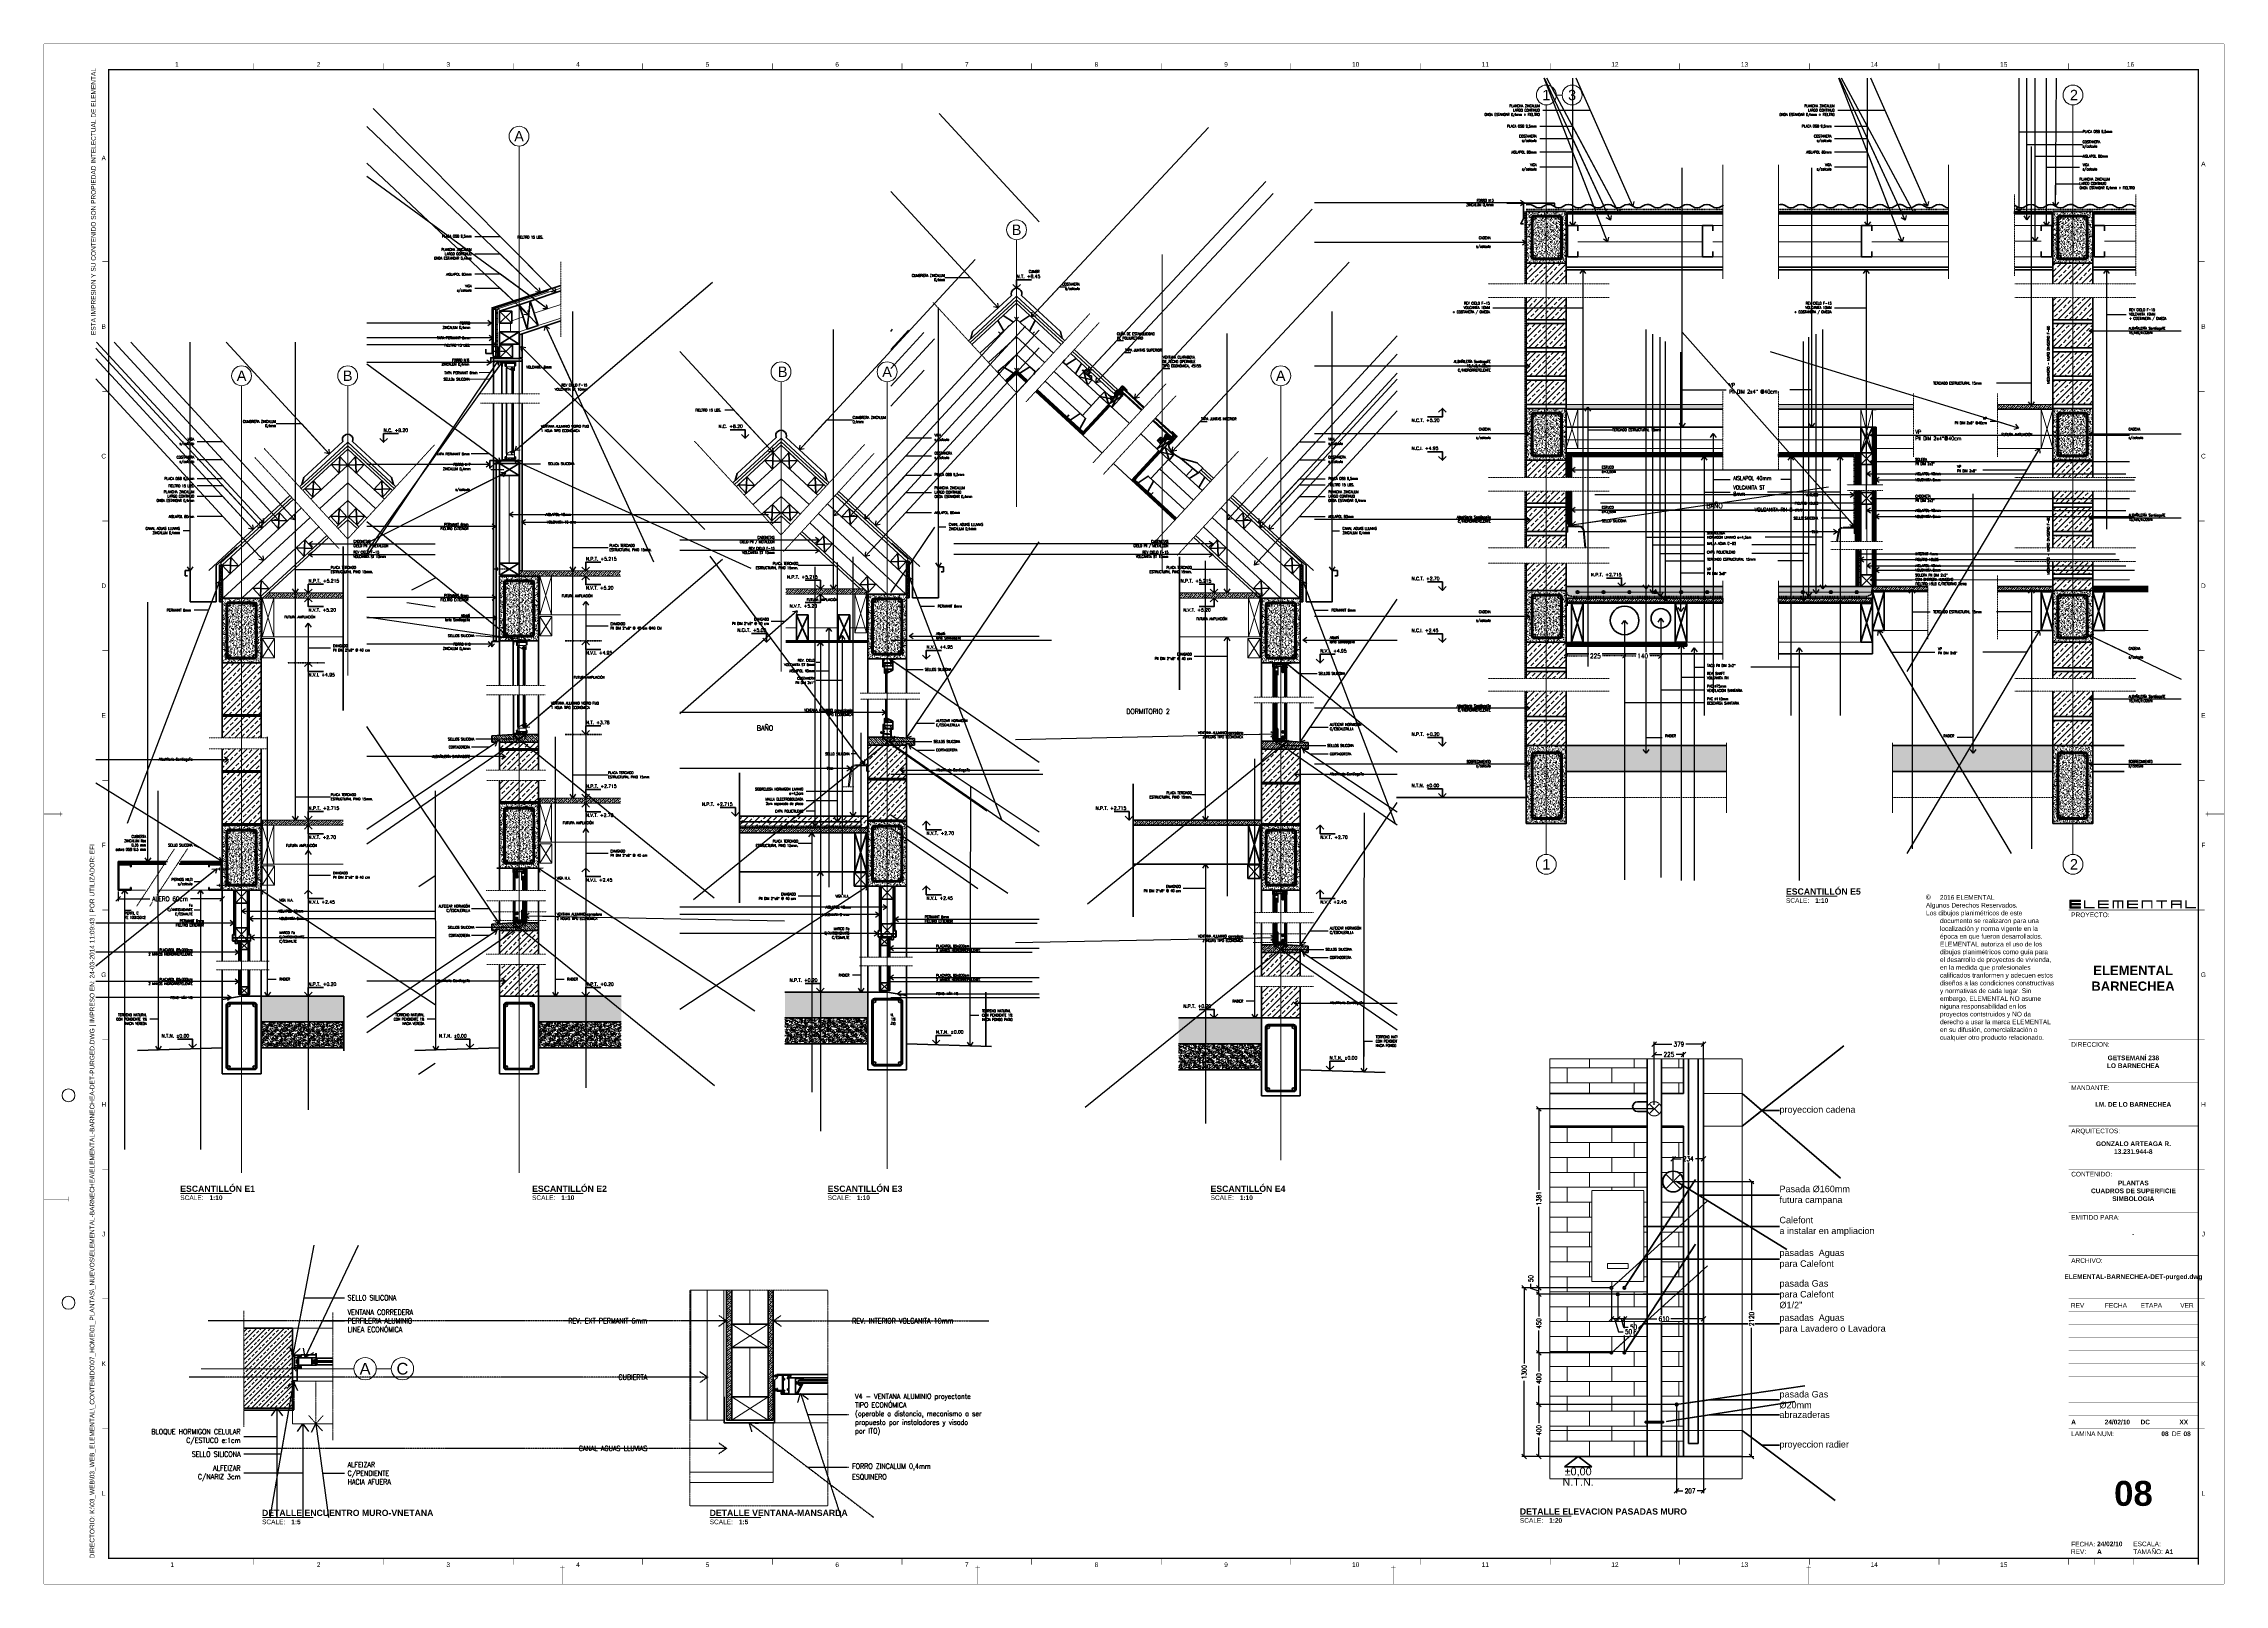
# Paper-space layout '08-DETALLES' of a CAD drawing. Header units: metres, sheet in millimetres. Extents: x 1062 to 1903, y 0 to 594.
# The model-space entities are those that its viewports show. They can reach past a viewport. Long polylines and large blocks are cut down to what shows.
import ezdxf
from ezdxf.enums import TextEntityAlignment as Align

# ---------------------------------------------------------------- set-up
doc = ezdxf.new("R2010")
doc.units = ezdxf.units.M
doc.header["$LTSCALE"] = 5
doc.header["$MEASUREMENT"] = 0
doc.linetypes.add('DASHED2', pattern=[0.375, 0.25, -0.125])
doc.linetypes.add('HIDDEN', pattern=[0.375, 0.25, -0.125])
doc.layers.get('0').update_dxf_attribs({"color": 30})
doc.layers.get('DEFPOINTS').update_dxf_attribs({"color": 210})
for name, color, linetype, lineweight in [('A-ANNO-DIMS', 3, 'Continuous', 18), ('A-ANNO-NOTE', 7, 'Continuous', 35), ('A-ANNO-SYMB', 3, 'Continuous', 18), ('A-ANNO-TEXT', 3, 'Continuous', 18), ('A-DETL-MBND', 3, 'Continuous', 18), ('A-DETL-OTLN', 1, 'Continuous', 50), ('A-DETL-PATT', 8, 'Continuous', 18), ('A-ELEV-MBE1', 7, 'Continuous', 35), ('A-ELEV-PATT', 8, 'Continuous', 18), ('A-FLOR-OVHD', 3, 'HIDDEN', 18), ('A-WALL-BATT', 8, 'BATTING', 18), ('A-WALL-FULL', 7, 'Continuous', 35), ('A-WALL-FULL-EXTR', 7, 'Continuous', 35), ('G-ANNO-LOGO', 3, 'Continuous', 18), ('G-ANNO-TEXT', 3, 'Continuous', 18), ('G-ANNO-TTLB', 3, 'Continuous', 18)]:
    doc.layers.add(name, color=color, linetype=linetype, lineweight=lineweight)
doc.layers.add('A-ANNO-NPLT', color=210, linetype='Continuous', lineweight=18, plot=False)
doc.layers.add('G-ANNO-NPLT', color=210, linetype='Continuous', lineweight=18, plot=False)
doc.layers.get('DEFPOINTS').off()
doc.styles.add('E-ARIAL', font='arial.ttf')
doc.styles.add('E-ARIAL-BOLD', font='')
doc.styles.add('E-ROMANS', font='romans.shx', dxfattribs={"width": 0.8})
doc.styles.get('E-ARIAL-BOLD').set_extended_font_data('Arial', bold=True)
doc.linetypes.add('BATTING', pattern='A,0.0001,-0.1,[134,ltypeshp.shx,S=0.1,R=0,X=-0.1,Y=0],-0.2,[134,ltypeshp.shx,S=0.1,R=180,X=0.1,Y=0],-0.1', length=0.4001)
doc.dimstyles.new('E-0005_TICK_18', dxfattribs={"dimscale": 0.001, "dimtxt": 9, "dimasz": 9, "dimexe": 4.5, "dimexo": 3, "dimgap": 4.5, "dimtad": 0, "dimdec": 0, "dimlfac": 1000, "dimzin": 0, "dimdsep": 46, "dimtxsty": 'E-ROMANS', "dimblk": 'OBLIQUE', "dimcen": 4.5, "dimclrd": 256, "dimclre": 256, "dimclrt": 256, "dimadec": 0, "dimazin": 0, "dimtfac": 1, "dimtdec": 0, "dimtmove": 1, "dimatfit": 3, "dimldrblk": 'OPEN90', "dimfxl": 1, "dimtfill": 1, "dimtolj": 1, "dimtzin": 0, "dimarcsym": 0})
doc.dimstyles.new('E-0010_TICK_18', dxfattribs={"dimscale": 0.001, "dimtxt": 18, "dimasz": 18, "dimexe": 9, "dimexo": 6, "dimgap": 9, "dimtad": 0, "dimdec": 0, "dimlfac": 1000, "dimzin": 0, "dimdsep": 46, "dimtxsty": 'E-ROMANS', "dimblk": 'OBLIQUE', "dimcen": 9, "dimclrd": 256, "dimclre": 256, "dimclrt": 256, "dimadec": 0, "dimazin": 0, "dimtfac": 1, "dimtdec": 0, "dimtmove": 1, "dimatfit": 3, "dimldrblk": 'OPEN90', "dimfxl": 1, "dimtfill": 1, "dimtolj": 1, "dimtzin": 0, "dimarcsym": 0})
doc.dimstyles.new('E-0020_TICK_18', dxfattribs={"dimscale": 0.001, "dimtxt": 36, "dimasz": 36, "dimexe": 18, "dimexo": 12, "dimgap": 18, "dimtad": 0, "dimdec": 0, "dimlfac": 1000, "dimzin": 0, "dimdsep": 46, "dimtxsty": 'E-ROMANS', "dimblk": 'OBLIQUE', "dimcen": 18, "dimclrd": 256, "dimclre": 256, "dimclrt": 256, "dimadec": 0, "dimazin": 0, "dimtfac": 1, "dimtdec": 0, "dimtmove": 1, "dimatfit": 3, "dimldrblk": 'OPEN90', "dimfxl": 1, "dimtfill": 1, "dimtolj": 1, "dimtzin": 0, "dimarcsym": 0})
doc.dimstyles.new('E-0200_TICK_12', dxfattribs={"dimscale": 0.001, "dimtxt": 240, "dimasz": 240, "dimexe": 120, "dimexo": 80, "dimgap": 120, "dimtad": 0, "dimzin": 0, "dimdsep": 46, "dimtxsty": 'E-ROMANS', "dimblk": 'OBLIQUE', "dimcen": 120, "dimclrd": 256, "dimclre": 256, "dimclrt": 256, "dimadec": 0, "dimazin": 0, "dimtfac": 1, "dimtmove": 1, "dimatfit": 3, "dimldrblk": 'OPEN90', "dimfxl": 1, "dimtfill": 1, "dimtolj": 1, "dimtzin": 0, "dimlwd": -1, "dimarcsym": 0})
pattern_1 = [(45, (0, 0), (-0.0089802561, 0.0089802561), []), (45, (-0.00449, 0.00449), (-0.0089802561, 0.0089802561), [0.00635, -0.003175])]
pattern_2 = [(45, (-24.2866855, 67.641255), (-0.00224506403, 0.00224506403), [])]
pattern_3 = [(45, (0, 0.33311), (-0.0089802561, 0.0089802561), []), (45, (-0.00449, 0.3376), (-0.0089802561, 0.0089802561), [0.00635, -0.003175])]
pattern_4 = [(140, (-25.4596496, 98.446362), (0.00079695428, 0.00910923345), [0.0009525, -0.0104775]), (85, (-25.45965, 98.446362), (-0.00955283214, -0.0017621413), [0.000762, -0.008382]), (190.451, (-25.459583, 98.447121), (-0.0087558344, 0.0073471251), [0.0008095, -0.0089045]), (136.1842, (-25.46219, 98.446362), (0.0021021164, 0.01355395204), [0.00142875, -0.01571625]), (186.6356, (-25.462014, 98.447492), (-0.0123712778, 0.0118702117), [0.00121425, -0.01335675]), (81.184, (-25.46219, 98.446362), (-0.0123712559, 0.0118702303), [0.001143, -0.012573]), (111, (-25.4615546, 98.447632), (0.00511327593, 0.007580744), [0.0009525, -0.0104775]), (56, (-25.461555, 98.447632), (-0.0092093983, 0.0030901014), [0.000762, -0.008382]), (161.4514, (-25.4611285, 98.448264), (-0.0040961429, 0.01067082454), [0.0008095, -0.0089045]), (127.5, (-25.4596496, 98.446362), (-0.004227751944, 0.00015443016), [0, -0.0082804, 0, -0.008509, 0, -0.00841375]), (97.5, (-25.4596496, 98.446362), (-0.00500902874, 0.00334098313), [0, -0.0048514, 0, -0.0080899, 0, -0.00320675]), (57.5, (-25.4596496, 98.44353), (0.0002864372, 0.00677952976), [0, -0.003175, 0, -0.009906, 0, -0.0131445]), (47.5, (-25.4596496, 98.44226), (-0.00127132455, 0.00740645907), [0, -0.0041275, 0, -0.0065786, 0, -0.0093345])]
pattern_5 = [(45, (0, 0), (-0.0224506403, 0.0224506403), []), (45, (-0.011225, 0.011225), (-0.0224506403, 0.0224506403), [0.015875, -0.0079375])]
pattern_6 = [(135, (0, 0), (-0.0089802561, -0.0089802561), []), (135, (-0.00449, -0.00449), (-0.0089802561, -0.0089802561), [0.00635, -0.003175])]
pattern_7 = [(45, (0, 0), (-0.0089802561, 0.0089802561), []), (45, (-0.00449, 0.00449), (-0.0089802561, 0.0089802561), [0.00635, -0.003175])]
pattern_8 = [(90, (0, 0.1612352), (-0.003175, 2e-19), [])]
pattern_9 = [(90, (0, 0.3331097), (-0.003175, -7e-17), [])]
pattern_10 = [(45, (0, 0.33311), (-0.0224506403, 0.0224506403), []), (45, (-0.011225, 0.344335), (-0.0224506403, 0.0224506403), [0.015875, -0.0079375])]

# ---------------------------------------------------------------- blocks, each defined once
blk = doc.blocks.new('*U376')
at = {"layer": 'G-ANNO-TTLB', "const_width": 0.18}
for points in [[(0, -2.5), (0, 0)], [(10, 0), (10, -2.5)], [(25, 0), (25, -2.5)]]:
    blk.add_lwpolyline(points, dxfattribs=at)
at = {"layer": 'G-ANNO-TTLB'}
blk.add_lwpolyline([(50, 0, 0.48, 0.48, 0), (50, -2.5, 0.48, 0.48, 0)], format="xyseb", dxfattribs=at)
blk = doc.blocks.new('*U353')
at = {"layer": 'G-ANNO-LOGO'}
for points in [[(0, -1), (0, 0), (1.33, 0), (1.33, -0.17), (0.17, -0.17), (0.17, -0.42), (1.33, -0.42), (1.33, -0.58), (0.17, -0.58), (0.17, -0.83), (1.33, -0.83), (1.33, -1)], [(1.74, -1), (1.74, 0), (1.91, 0), (1.91, -0.83), (3.07, -0.83), (3.07, -1)], [(3.48, -1), (3.48, 0), (4.81, 0), (4.81, -0.17), (3.65, -0.17), (3.65, -0.42), (4.81, -0.42), (4.81, -0.58), (3.65, -0.58), (3.65, -0.83), (4.81, -0.83), (4.81, -1)], [(6.47, -1), (6.47, -0.17), (6.05, -0.17), (6.05, -1), (5.88, -1), (5.88, -0.17), (5.47, -0.17), (5.47, -1), (5.3, -1), (5.3, 0), (6.63, 0), (6.63, -1)], [(7.12, -1), (7.12, 0), (8.45, 0), (8.45, -0.17), (7.29, -0.17), (7.29, -0.42), (8.45, -0.42), (8.45, -0.58), (7.29, -0.58), (7.29, -0.83), (8.45, -0.83), (8.45, -1)], [(10.11, -1), (10.11, -0.17), (9.11, -0.17), (9.11, -1), (8.94, -1), (8.94, 0), (10.27, 0), (10.27, -1)], [(11.51, -0.17), (11.51, -1), (11.34, -1), (11.34, -0.17), (10.76, -0.17), (10.76, 0), (12.09, 0), (12.09, -0.17)], [(14.36, -1), (14.36, 0), (14.52, 0), (14.52, -0.83), (15.69, -0.83), (15.69, -1)]]:
    blk.add_hatch(color=256, dxfattribs=at).paths.add_polyline_path(points)
h = blk.add_hatch(color=256, dxfattribs=at)
edge = h.paths.add_edge_path()
edge.add_spline(control_points=[(13.74, -0.42), (13.74, -0.42), (12.74, -0.42), (12.74, -0.42), (12.74, -0.42), (12.74, -0.17), (12.74, -0.17), (12.74, -0.17), (13.74, -0.17), (13.74, -0.17), (13.74, -0.17), (13.74, -0.42), (13.74, -0.42)], knot_values=[0, 0, 0, 0, 1, 1, 1, 2, 2, 2, 3, 3, 3, 4, 4, 4, 4], degree=3, periodic=0)
edge = h.paths.add_edge_path(flags=16)
edge.add_spline(control_points=[(12.57, 0), (12.57, 0), (12.57, -1), (12.57, -1), (12.57, -1), (12.74, -1), (12.74, -1), (12.74, -1), (12.74, -0.58), (12.74, -0.58), (12.74, -0.58), (13.74, -0.58), (13.74, -0.58), (13.74, -0.58), (13.74, -1), (13.74, -1), (13.74, -1), (13.91, -1), (13.91, -1), (13.91, -1), (13.91, 0), (13.91, 0), (13.91, 0), (12.57, 0), (12.57, 0)], knot_values=[0, 0, 0, 0, 1, 1, 1, 2, 2, 2, 3, 3, 3, 4, 4, 4, 5, 5, 5, 6, 6, 6, 7, 7, 7, 8, 8, 8, 8], degree=3, periodic=0)
blk.add_lwpolyline([(0, 0), (0, -1)])
at = {"layer": 'A-ANNO-NPLT'}
blk.add_lwpolyline([(0, -1), (0, 0), (1.33, 0), (1.33, -0.17), (0.17, -0.17), (0.17, -0.42), (1.33, -0.42), (1.33, -0.58), (0.17, -0.58), (0.17, -0.83), (1.33, -0.83), (1.33, -1), (0, -1)], close=True, dxfattribs=at)
blk = doc.blocks.new('B-FOLD_MARK')
at = {"layer": 'A-ANNO-SYMB', "const_width": 0.13, "flags": 128}
for points in [[(1518.14, -686.71), (1519.94, -686.71)], [(1519.04, -685.81), (1519.04, -692.96)]]:
    blk.add_lwpolyline(points, dxfattribs=at)
blk = doc.blocks.new('B-HOLE_PUNCHER')
at = {"const_width": 0.18, "flags": 128}
for points in [[(3.56, 144.5), (13.06, 144.5)], [(13.06, 145.4), (13.06, 143.6)]]:
    blk.add_lwpolyline(points, dxfattribs=at)
blk = doc.blocks.new('*U362')
at = {"layer": 'G-ANNO-NPLT', "const_width": 0.18}
for points in [[(0, 594), (-841, 594)], [(-841, 0), (-841, 594)], [(0, 0), (0, 594)], [(0, 0), (-841, 0)]]:
    blk.add_lwpolyline(points, dxfattribs=at)
at = {"layer": 'G-ANNO-TTLB', "const_width": 0.5, "flags": 128}
blk.add_lwpolyline([(-816, 584), (-816, 10), (-10, 10), (-10, 584)], close=True, dxfattribs=at)
at = {"layer": 'G-ANNO-TTLB', "const_width": 0.18, "flags": 128}
for points in [[(-760, 586.5), (-760, 584)], [(-710, 586.5), (-710, 584)], [(-660, 586.5), (-660, 584)], [(-610, 586.5), (-610, 584)], [(-560, 586.5), (-560, 584)], [(-510, 586.5), (-510, 584)], [(-460, 586.5), (-460, 584)], [(-410, 586.5), (-410, 584)], [(-360, 586.5), (-360, 584)], [(-310, 586.5), (-310, 584)], [(-260, 586.5), (-260, 584)], [(-210, 586.5), (-210, 584)], [(-160, 586.5), (-160, 584)], [(-110, 586.5), (-110, 584)], [(-60, 586.5), (-60, 584)], [(-841, 578.5), (-841, 576)], [(-816, 510), (-818.5, 510)], [(-7.5, 510), (-10, 510)], [(-816, 460), (-818.5, 460)], [(-7.5, 460), (-10, 460)], [(-816, 410), (-818.5, 410)], [(-7.5, 410), (-10, 410)], [(-816, 360), (-818.5, 360)], [(-7.5, 360), (-10, 360)], [(-816, 310), (-818.5, 310)], [(-7.5, 310), (-10, 310)], [(-816, 260), (-818.5, 260)], [(-7.5, 260), (-10, 260)], [(-816, 210), (-818.5, 210)], [(-7.5, 210), (-10, 210)], [(-816, 160), (-818.5, 160)], [(-7.5, 160), (-10, 160)], [(-816, 110), (-818.5, 110)], [(-7.5, 110), (-10, 110)], [(-7.5, 110), (-10, 110)], [(-816, 60), (-818.5, 60)], [(-7.5, 60), (-10, 60)], [(-7.5, 60), (-10, 60)], [(-760, 10), (-760, 7.5)], [(-710, 10), (-710, 7.5)], [(-660, 10), (-660, 7.5)], [(-610, 10), (-610, 7.5)], [(-560, 10), (-560, 7.5)], [(-510, 10), (-510, 7.5)], [(-460, 10), (-460, 7.5)], [(-410, 10), (-410, 7.5)], [(-360, 10), (-360, 7.5)], [(-310, 10), (-310, 7.5)], [(-260, 10), (-260, 7.5)], [(-210, 10), (-210, 7.5)], [(-160, 10), (-160, 7.5)], [(-110, 10), (-110, 7.5)], [(-60, 10), (-60, 7.5)]]:
    blk.add_lwpolyline(points, dxfattribs=at)
at = {"layer": 'G-ANNO-TTLB'}
for points, const_width in [([(-10, 260), (-60, 260)], 0.18), ([(-10, 210), (-60, 210)], 0.18), ([(-10, 193.33), (-60, 193.33)], 0.18), ([(-10, 176.67), (-60, 176.67)], 0.18), ([(-60, 176.67), (-10, 176.67)], 0.18), ([(-60, 160), (-10, 160)], 0.18), ([(-60, 160), (-10, 160)], 0.18), ([(-60, 160), (-10, 160)], 0.18), ([(-60, 160), (-10, 160)], 0.18), ([(-60, 143.33), (-10, 143.33)], 0.18), ([(-60, 126.67), (-10, 126.67)], 0.18), ([(-60, 126.67), (-10, 126.67)], 0.18), ([(-60, 110), (-10, 110)], 0.18), ([(-60, 105), (-10, 105)], 0.12), ([(-60, 100), (-10, 100)], 0.12), ([(-60, 95), (-10, 95)], 0.12), ([(-60, 90), (-10, 90)], 0.12), ([(-60, 85), (-10, 85)], 0.12), ([(-60, 80), (-10, 80)], 0.12), ([(-60, 75), (-10, 75)], 0.12), ([(-60, 70), (-10, 70)], 0.12), ([(-60, 60), (-10, 60)], 0.18), ([(-60, 60), (-10, 60)], 0.18), ([(-60, 65), (-10, 65)], 0.12), ([(-124.5, 10), (-64.5, 10)], 0.18)]:
    blk.add_lwpolyline(points, dxfattribs=dict(at, const_width=const_width))
for centre in [(-831.5, 188.5), (-831.5, 108.5)]:
    blk.add_circle(centre, 2.5, dxfattribs=at)
at = {"layer": 'G-ANNO-LOGO', "xscale": 3.1, "yscale": 3.1, "zscale": 3.1}
blk.add_blockref('*U353', (-59.49, 263.76), dxfattribs=at)
at = {"layer": 'G-ANNO-TTLB', "xscale": -1, "rotation": 270}
blk.add_blockref('B-FOLD_MARK', (-148.04, -1222.04), dxfattribs=at)
at = {"layer": 'G-ANNO-TTLB', "rotation": 90}
blk.add_blockref('B-FOLD_MARK', (-692.96, -1222.04), dxfattribs=at)
at = {"layer": 'G-ANNO-TTLB'}
for name, p in [('B-HOLE_PUNCHER', (-844.56, 4)), ('B-FOLD_MARK', (-2160.04, 692.96)), ('B-FOLD_MARK', (-1999.79, 692.96)), ('B-FOLD_MARK', (-1839.54, 692.96)), ('B-FOLD_MARK', (-1679.29, 692.96))]:
    blk.add_blockref(name, p, dxfattribs=at)
at = {"layer": 'G-ANNO-TEXT', "style": 'E-ARIAL'}
for s, p in [('1', (-789.65, 586.07)), ('2', (-735, 586.07)), ('3', (-685, 586.07)), ('4', (-635, 586.07)), ('5', (-585, 586.07)), ('6', (-535, 586.07)), ('7', (-485, 586.07)), ('8', (-435, 586.07)), ('9', (-385, 586.07)), ('10', (-335, 586.07)), ('11', (-285, 586.07)), ('12', (-235, 586.07)), ('13', (-185, 586.07)), ('14', (-135, 586.07)), ('15', (-85, 586.07)), ('16', (-36.11, 586.07)), ('A', (-817.91, 549.98)), ('A', (-8.02, 547.71)), ('B', (-817.91, 485)), ('B', (-8.02, 485)), ('C', (-817.91, 435)), ('C', (-8.02, 435)), ('D', (-817.91, 385)), ('D', (-8.02, 385)), ('E', (-817.91, 335)), ('E', (-8.02, 335)), ('F', (-817.91, 285)), ('F', (-8.02, 285)), ('G', (-817.91, 235)), ('G', (-8.02, 235)), ('H', (-817.91, 185)), ('H', (-8.02, 185)), ('J', (-817.91, 135)), ('J', (-8.02, 135)), ('K', (-817.91, 85)), ('K', (-8.02, 85)), ('L', (-817.91, 35)), ('L', (-8.02, 35)), ('2', (-735, 7.51)), ('3', (-685, 7.51)), ('6', (-535, 7.51)), ('8', (-435, 7.51)), ('9', (-385, 7.51)), ('10', (-335, 7.51)), ('12', (-235, 7.51)), ('13', (-185, 7.51)), ('1', (-791.51, 7.51)), ('4', (-635, 7.51)), ('5', (-585, 7.51)), ('7', (-485, 7.51)), ('11', (-285, 7.51)), ('14', (-135, 7.51)), ('15', (-85, 7.51))]:
    blk.add_text(s, height=1.8, dxfattribs=at).set_placement(p, align=Align.MIDDLE_CENTER)
for s, p in [('PROYECTO:', (-59, 259.02)), ('DIRECCION:', (-59, 209.02)), ('MANDANTE:', (-59, 192.35)), ('ARQUITECTOS:', (-59, 175.68)), ('CONTENIDO:', (-59, 159.02)), ('EMITIDO PARA:', (-59, 142.35)), ('ARCHIVO:', (-59, 125.68)), ('LAMINA NUM:', (-59, 58.88))]:
    blk.add_text(s, height=1.8, dxfattribs=at).set_placement(p, align=Align.TOP_LEFT)
at = {"layer": 'G-ANNO-TEXT'}
for s, style, p in [('REV', 'E-ARIAL', (-59.13, 107.5)), ('FECHA', 'E-ARIAL', (-45.99, 107.5)), ('ETAPA', 'E-ARIAL', (-32.2, 107.5)), ('VER', 'E-ARIAL', (-16.94, 107.5)), ('DE', 'E-ARIAL', (-20.14, 57.99)), ('REV:', 'E-ARIAL', (-59.1, 12.54)), ('FECHA:', 'E-ARIAL', (-59, 15.44)), ('TAMAÑO:', 'E-ARIAL', (-35.06, 12.5)), ('ESCALA:', 'E-ARIAL', (-35.06, 15.5)), ('A1', 'E-ARIAL-BOLD', (-22.82, 12.5))]:
    blk.add_text(s, height=1.8, dxfattribs=dict(at, style=style)).set_placement(p, align=Align.MIDDLE_LEFT)
at = {"layer": 'G-ANNO-TEXT', "insert": (-822.79, 584.67), "char_height": 1.8, "width": 119.9233, "attachment_point": 3, "rotation": 90, "style": 'E-ARIAL'}
blk.add_mtext('ESTA IMPRESION Y SU CONTENIDO SON PROPIEDAD INTELECTUAL DE ELEMENTAL', dxfattribs=at)
at = {"layer": 'G-ANNO-TEXT', "insert": (-823.3, 9.95), "char_height": 1.8, "attachment_point": 1, "rotation": 90, "style": 'E-ARIAL'}
blk.add_mtext_dynamic_manual_height_columns('DIRECTORIO: K:\\\\03_WEB\\\\03_WEB_ELEMENTAL\\\\_CONTENIDO\\\\07_HOME\\\\01_PLANTAS\\\\_NUEVOS\\\\ELEMENTAL-BARNECHEA\\\\ELEMENTAL-BARNECHEA-DET-PURGED.DWG | IMPRESO EN: 24-03-2014 11:09:43 | POR UTILIZADOR: EFI', width=425.5597, gutter_width=9, heights=[0], dxfattribs=at)
at = {"layer": 'G-ANNO-TEXT', "style": 'E-ARIAL-BOLD'}
for tag, p, height in [('PROJECT_TITLE_001', (-55.32, 232.27), 3.6), ('SITE_001', (-37.78, 200.77), 1.8), ('CLIENT_001', (-39.57, 184.1), 1.8), ('ARCHITECTS_001', (-43.11, 168.95), 1.8), ('ARCHITECTS_002', (-43.25, 165.92), 1.8), ('DRAWING_TITLE_001', (-45.37, 151), 1.8), ('DESIGN_STAGE_001', (-44.88, 134.33), 1.8), ('FILENAME_001', (-61.62, 117.68), 1.8)]:
    blk.add_attdef(tag, p, '', height=height, dxfattribs=at)
for tag, p in [('VERSION_9', (-59, 102.5)), ('DATE_9', (-46.09, 102.5)), ('STAGE_9', (-32.25, 102.5)), ('CHECKED_BY_9', (-17.25, 102.5)), ('VERSION_8', (-59, 97.5)), ('VERSION_7', (-59, 92.5)), ('DATE_8', (-46.09, 97.5)), ('DATE_7', (-46.09, 92.5)), ('STAGE_8', (-32.25, 97.5)), ('STAGE_7', (-32.25, 92.5)), ('CHECKED_BY_8', (-17.25, 97.5)), ('CHECKED_BY_7', (-17.25, 92.5)), ('VERSION_6', (-59, 87.5)), ('DATE_6', (-46.09, 87.5)), ('STAGE_6', (-32.25, 87.5)), ('CHECKED_BY_6', (-17.25, 87.5)), ('VERSION_5', (-59, 82.5)), ('VERSION_4', (-59, 77.5)), ('DATE_5', (-46.09, 82.5)), ('DATE_4', (-46.09, 77.5)), ('STAGE_5', (-32.25, 82.5)), ('STAGE_4', (-32.25, 77.5)), ('CHECKED_BY_5', (-17.25, 82.5)), ('CHECKED_BY_4', (-17.25, 77.5)), ('VERSION_3', (-59, 72.5)), ('VERSION_2', (-59, 67.5)), ('DATE_3', (-46.09, 72.5)), ('DATE_2', (-46.09, 67.5)), ('STAGE_3', (-32.25, 72.5)), ('STAGE_2', (-32.25, 67.5)), ('CHECKED_BY_3', (-17.25, 72.5)), ('CHECKED_BY_2', (-17.25, 67.5)), ('VERSION_1', (-59, 62.5)), ('DATE_1', (-46.09, 62.5)), ('STAGE_1', (-32.25, 62.5)), ('CHECKED_BY_1', (-17.25, 62.5)), ('SHEET_TOTAL', (-15.68, 57.98)), ('DATE', (-49.01, 15.53)), ('REV', (-49.01, 12.51)), ('SCALE', (-22.81, 15.53))]:
    blk.add_attdef(tag, text='', height=1.8, dxfattribs=at).set_placement(p, align=Align.MIDDLE_LEFT)
blk.add_attdef('SHEET_COPY', text='', height=1.8, dxfattribs=at).set_placement((-21.42, 57.98), align=Align.MIDDLE_RIGHT)
blk.add_attdef('SHEET', text='', height=9.6, dxfattribs=at).set_placement((-35, 35), align=Align.MIDDLE_CENTER)
blk = doc.blocks.new('*U361')
at = {"layer": 'A-ANNO-SYMB'}
blk.add_line((25.61, 0), (6, 0), dxfattribs=at)
at = {"layer": 'A-ANNO-SYMB', "style": 'E-ARIAL'}
blk.add_text('SCALE:', height=1.8, dxfattribs=at).set_placement((5.88, -2.55))
at = {"layer": 'A-ANNO-SYMB', "style": 'E-ARIAL-BOLD'}
blk.add_attdef('SHEET', text='', height=6, dxfattribs=at).set_placement((5, 0.28), align=Align.MIDDLE_RIGHT)
blk.add_attdef('TITLE', (5.86, 0.61), '', height=2.4, dxfattribs=at)
blk.add_attdef('SCALE', text='', height=1.8, dxfattribs=at).set_placement((17.14, -0.75), align=Align.TOP_LEFT)
blk = doc.blocks.new('_Oblique')
at = {"color": 0, "linetype": 'ByBlock', "lineweight": -2}
blk.add_line((-0.5, -0.5), (0.5, 0.5), dxfattribs=at)
blk = doc.blocks.new('NIVEL DS')
for points in [[(0.0294, 0.0294), (0, 0), (-0.0294, 0.0294)], [(0, 0), (0, 0.0659), (0.1163, 0.0659)]]:
    blk.add_lwpolyline(points)
at = {"style": 'E-ROMANS'}
blk.add_attdef('NIVEL', (0, 0.0794), '', height=0.025, dxfattribs=at)
blk = doc.blocks.new('*D2396')
at = {"layer": 'A-ANNO-DIMS', "lineweight": -2, "transparency": 16777216}
for p, q in [((154.9323, 128.5224), (154.9323, 128.4859)), ((154.9323, 128.4949), (155.0549, 128.4949)), ((155.3334, 128.4949), (155.2108, 128.4949)), ((155.3334, 128.5224), (155.3334, 128.4859))]:
    blk.add_line(p, q, dxfattribs=at)
at = {"layer": 'A-ANNO-DIMS', "lineweight": -2, "transparency": 16777216, "xscale": 0.018, "yscale": 0.018, "zscale": 0.018, "rotation": 180}
blk.add_blockref('_Oblique', (154.9323, 128.4949), dxfattribs=at)
at = {"layer": 'A-ANNO-DIMS', "lineweight": -2, "transparency": 16777216, "xscale": 0.018, "yscale": 0.018, "zscale": 0.018}
blk.add_blockref('_Oblique', (155.3334, 128.4949), dxfattribs=at)
at = {"layer": 'A-ANNO-DIMS', "transparency": 16777216, "insert": (155.1329, 128.4949), "char_height": 0.018, "attachment_point": 5, "style": 'E-ROMANS', "bg_fill": 3, "box_fill_scale": 1.25, "bg_fill_color": 256, "bg_fill_true_color": 13158600, "bg_fill_transparency": 0}
blk.add_mtext('\\A1;ALERO 60cm', dxfattribs=at)
blk = doc.blocks.new('_Open90')
at = {"color": 0, "linetype": 'ByBlock', "lineweight": -2}
for p, q in [((0, 0), (-1, 0)), ((-0.5, 0.5), (0, 0)), ((0, 0), (-0.5, -0.5))]:
    blk.add_line(p, q, dxfattribs=at)
blk = doc.blocks.new('TAG-EJE')
at = {"linetype": 'Continuous'}
blk.add_circle((0, 0), 0.383, dxfattribs=at)
at = {"style": 'E-ARIAL'}
blk.add_attdef('A', text='', height=0.4, dxfattribs=at).set_placement((0, 0), align=Align.MIDDLE_CENTER)
blk = doc.blocks.new('PIE DERECHO 2X2')
blk.add_lwpolyline([(-0.045, 0), (0, 0), (0, -0.045), (-0.045, -0.045), (-0.045, 0)])
at = {"color": 1}
for points in [[(-0.045, 0), (0, -0.045)], [(0, 0), (-0.045, -0.045)]]:
    blk.add_lwpolyline(points, dxfattribs=at)
blk = doc.blocks.new('*D2397')
at = {"layer": 'A-ANNO-DIMS', "linetype": 'HIDDEN', "lineweight": -2, "ltscale": 0.05, "transparency": 16777216}
for p, q in [((165.4914, 128.9516), (165.4914, 128.6962)), ((165.7164, 128.836), (165.7164, 128.6962)), ((165.4914, 128.7052), (165.5764, 128.7052)), ((165.7164, 128.7052), (165.6314, 128.7052))]:
    blk.add_line(p, q, dxfattribs=at)
at = {"layer": 'A-ANNO-DIMS', "linetype": 'HIDDEN', "lineweight": -2, "ltscale": 0.05, "transparency": 16777216, "xscale": 0.018, "yscale": 0.018, "zscale": 0.018, "rotation": 180}
blk.add_blockref('_Oblique', (165.4914, 128.7052), dxfattribs=at)
at = {"layer": 'A-ANNO-DIMS', "linetype": 'HIDDEN', "lineweight": -2, "ltscale": 0.05, "transparency": 16777216, "xscale": 0.018, "yscale": 0.018, "zscale": 0.018}
blk.add_blockref('_Oblique', (165.7164, 128.7052), dxfattribs=at)
at = {"layer": 'A-ANNO-DIMS', "linetype": 'HIDDEN', "ltscale": 0.05, "transparency": 16777216, "insert": (165.6039, 128.7052), "char_height": 0.018, "attachment_point": 5, "style": 'E-ROMANS', "bg_fill": 3, "box_fill_scale": 1.25, "bg_fill_color": 256, "bg_fill_true_color": 13158600, "bg_fill_transparency": 0}
blk.add_mtext('\\A1;225', dxfattribs=at)
blk = doc.blocks.new('*D2398')
at = {"layer": 'A-ANNO-DIMS', "linetype": 'HIDDEN', "lineweight": -2, "ltscale": 0.05, "transparency": 16777216}
for p, q in [((165.7164, 128.836), (165.7164, 128.6962)), ((165.8562, 128.8441), (165.8562, 128.6962)), ((165.7164, 128.7052), (165.7598, 128.7052)), ((165.8562, 128.7052), (165.8128, 128.7052))]:
    blk.add_line(p, q, dxfattribs=at)
at = {"layer": 'A-ANNO-DIMS', "linetype": 'HIDDEN', "lineweight": -2, "ltscale": 0.05, "transparency": 16777216, "xscale": 0.018, "yscale": 0.018, "zscale": 0.018, "rotation": 180}
blk.add_blockref('_Oblique', (165.7164, 128.7052), dxfattribs=at)
at = {"layer": 'A-ANNO-DIMS', "linetype": 'HIDDEN', "lineweight": -2, "ltscale": 0.05, "transparency": 16777216, "xscale": 0.018, "yscale": 0.018, "zscale": 0.018}
blk.add_blockref('_Oblique', (165.8562, 128.7052), dxfattribs=at)
at = {"layer": 'A-ANNO-DIMS', "linetype": 'HIDDEN', "ltscale": 0.05, "transparency": 16777216, "insert": (165.7863, 128.7052), "char_height": 0.018, "attachment_point": 5, "style": 'E-ROMANS', "bg_fill": 3, "box_fill_scale": 1.25, "bg_fill_color": 256, "bg_fill_true_color": 13158600, "bg_fill_transparency": 0}
blk.add_mtext('\\A1;140', dxfattribs=at)
blk = doc.blocks.new('*D2127')
at = {"layer": 'A-ANNO-DIMS', "lineweight": -2, "transparency": 16777216}
for p, q in [((173.0354, -21.944), (171.9663, -21.944)), ((171.9843, -21.944), (171.9843, -22.089)), ((171.9843, -22.344), (171.9843, -22.199)), ((172.8081, -22.344), (171.9663, -22.344))]:
    blk.add_line(p, q, dxfattribs=at)
at = {"layer": 'A-ANNO-DIMS', "lineweight": -2, "transparency": 16777216, "xscale": 0.036, "yscale": 0.036, "zscale": 0.036}
for p, rotation in [((171.9843, -21.944), 90), ((171.9843, -22.344), 270)]:
    blk.add_blockref('_Oblique', p, dxfattribs=dict(at, rotation=rotation))
at = {"layer": 'A-ANNO-DIMS', "transparency": 16777216, "insert": (171.9843, -22.144), "char_height": 0.036, "attachment_point": 5, "rotation": 90, "style": 'E-ROMANS', "bg_fill": 3, "box_fill_scale": 1.25, "bg_fill_color": 256, "bg_fill_true_color": 13158600, "bg_fill_transparency": 0}
blk.add_mtext('\\A1;400', dxfattribs=at)
blk = doc.blocks.new('*D2128')
at = {"layer": 'A-ANNO-DIMS', "lineweight": -2, "transparency": 16777216}
for p, q in [((172.5321, -21.544), (171.9663, -21.544)), ((171.9843, -21.544), (171.9843, -21.689)), ((171.9843, -21.944), (171.9843, -21.799)), ((173.0354, -21.944), (171.9663, -21.944))]:
    blk.add_line(p, q, dxfattribs=at)
at = {"layer": 'A-ANNO-DIMS', "lineweight": -2, "transparency": 16777216, "xscale": 0.036, "yscale": 0.036, "zscale": 0.036}
for p, rotation in [((171.9843, -21.544), 90), ((171.9843, -21.944), 270)]:
    blk.add_blockref('_Oblique', p, dxfattribs=dict(at, rotation=rotation))
at = {"layer": 'A-ANNO-DIMS', "transparency": 16777216, "insert": (171.9843, -21.744), "char_height": 0.036, "attachment_point": 5, "rotation": 90, "style": 'E-ROMANS', "bg_fill": 3, "box_fill_scale": 1.25, "bg_fill_color": 256, "bg_fill_true_color": 13158600, "bg_fill_transparency": 0}
blk.add_mtext('\\A1;400', dxfattribs=at)
blk = doc.blocks.new('*D2129')
at = {"layer": 'A-ANNO-DIMS', "lineweight": -2, "transparency": 16777216}
for p, q in [((172.5821, -21.094), (171.9663, -21.094)), ((171.9843, -21.094), (171.9843, -21.264)), ((171.9843, -21.544), (171.9843, -21.374)), ((172.5321, -21.544), (171.9663, -21.544))]:
    blk.add_line(p, q, dxfattribs=at)
at = {"layer": 'A-ANNO-DIMS', "lineweight": -2, "transparency": 16777216, "xscale": 0.036, "yscale": 0.036, "zscale": 0.036}
for p, rotation in [((171.9843, -21.094), 90), ((171.9843, -21.544), 270)]:
    blk.add_blockref('_Oblique', p, dxfattribs=dict(at, rotation=rotation))
at = {"layer": 'A-ANNO-DIMS', "transparency": 16777216, "insert": (171.9843, -21.319), "char_height": 0.036, "attachment_point": 5, "rotation": 90, "style": 'E-ROMANS', "bg_fill": 3, "box_fill_scale": 1.25, "bg_fill_color": 256, "bg_fill_true_color": 13158600, "bg_fill_transparency": 0}
blk.add_mtext('\\A1;450', dxfattribs=at)
blk = doc.blocks.new('*D2130')
at = {"layer": 'A-ANNO-DIMS', "lineweight": -2, "transparency": 16777216}
for p, q in [((171.9213, -21.0501), (171.9213, -21.0141)), ((171.9843, -21.069), (171.9213, -21.0501)), ((172.5321, -21.044), (171.9663, -21.044)), ((171.9843, -21.094), (171.9843, -21.044)), ((172.5821, -21.094), (171.9663, -21.094))]:
    blk.add_line(p, q, dxfattribs=at)
at = {"layer": 'A-ANNO-DIMS', "lineweight": -2, "transparency": 16777216, "xscale": 0.036, "yscale": 0.036, "zscale": 0.036, "rotation": 270}
blk.add_blockref('_Oblique', (171.9843, -21.094), dxfattribs=at)
at = {"layer": 'A-ANNO-DIMS', "transparency": 16777216, "insert": (171.9213, -20.9728), "char_height": 0.036, "attachment_point": 5, "rotation": 90, "style": 'E-ROMANS', "bg_fill": 3, "box_fill_scale": 1.25, "bg_fill_color": 256, "bg_fill_true_color": 13158600, "bg_fill_transparency": 0}
blk.add_mtext('\\A1;50', dxfattribs=at)
at = {"layer": 'A-ANNO-DIMS', "lineweight": -2, "transparency": 16777216, "xscale": 0.036, "yscale": 0.036, "zscale": 0.036, "rotation": 90}
blk.add_blockref('_Oblique', (171.9843, -21.044), dxfattribs=at)
blk = doc.blocks.new('*D1721')
at = {"layer": 'A-ANNO-DIMS', "lineweight": -2, "transparency": 16777216}
for p, q in [((172.5321, -21.044), (171.8528, -21.044)), ((171.8708, -21.044), (171.8708, -21.6273)), ((171.8708, -22.344), (171.8708, -21.7607)), ((172.8331, -22.344), (171.8528, -22.344))]:
    blk.add_line(p, q, dxfattribs=at)
at = {"layer": 'A-ANNO-DIMS', "lineweight": -2, "transparency": 16777216, "xscale": 0.036, "yscale": 0.036, "zscale": 0.036}
for p, rotation in [((171.8708, -21.044), 90), ((171.8708, -22.344), 270)]:
    blk.add_blockref('_Oblique', p, dxfattribs=dict(at, rotation=rotation))
at = {"layer": 'A-ANNO-DIMS', "transparency": 16777216, "insert": (171.8708, -21.694), "char_height": 0.036, "attachment_point": 5, "rotation": 90, "style": 'E-ROMANS', "bg_fill": 3, "box_fill_scale": 1.25, "bg_fill_color": 256, "bg_fill_true_color": 13158600, "bg_fill_transparency": 0}
blk.add_mtext('\\A1;1300', dxfattribs=at)
blk = doc.blocks.new('*D1722')
at = {"layer": 'A-ANNO-DIMS', "lineweight": -2, "transparency": 16777216}
for p, q in [((173.0474, -21.956), (173.0474, -22.6288)), ((173.2541, -22.356), (173.2541, -22.6288)), ((173.0474, -22.6108), (173.0957, -22.6108)), ((173.2541, -22.6108), (173.2058, -22.6108))]:
    blk.add_line(p, q, dxfattribs=at)
at = {"layer": 'A-ANNO-DIMS', "lineweight": -2, "transparency": 16777216, "xscale": 0.036, "yscale": 0.036, "zscale": 0.036, "rotation": 180}
blk.add_blockref('_Oblique', (173.0474, -22.6108), dxfattribs=at)
at = {"layer": 'A-ANNO-DIMS', "lineweight": -2, "transparency": 16777216, "xscale": 0.036, "yscale": 0.036, "zscale": 0.036}
blk.add_blockref('_Oblique', (173.2541, -22.6108), dxfattribs=at)
at = {"layer": 'A-ANNO-DIMS', "transparency": 16777216, "insert": (173.1508, -22.6108), "char_height": 0.036, "attachment_point": 5, "style": 'E-ROMANS', "bg_fill": 3, "box_fill_scale": 1.25, "bg_fill_color": 256, "bg_fill_true_color": 13158600, "bg_fill_transparency": 0}
blk.add_mtext('\\A1;207', dxfattribs=at)
blk = doc.blocks.new('*D2131')
at = {"layer": 'A-ANNO-DIMS', "lineweight": -2, "transparency": 16777216}
for p, q in [((172.6441, -21.532), (172.6441, -21.2652)), ((173.2541, -22.332), (173.2541, -21.2652)), ((172.6441, -21.2832), (172.8948, -21.2832)), ((173.2541, -21.2832), (173.0035, -21.2832))]:
    blk.add_line(p, q, dxfattribs=at)
at = {"layer": 'A-ANNO-DIMS', "lineweight": -2, "transparency": 16777216, "xscale": 0.036, "yscale": 0.036, "zscale": 0.036, "rotation": 180}
blk.add_blockref('_Oblique', (172.6441, -21.2832), dxfattribs=at)
at = {"layer": 'A-ANNO-DIMS', "lineweight": -2, "transparency": 16777216, "xscale": 0.036, "yscale": 0.036, "zscale": 0.036}
blk.add_blockref('_Oblique', (173.2541, -21.2832), dxfattribs=at)
at = {"layer": 'A-ANNO-DIMS', "transparency": 16777216, "insert": (172.9491, -21.2832), "char_height": 0.036, "attachment_point": 5, "style": 'E-ROMANS', "bg_fill": 3, "box_fill_scale": 1.25, "bg_fill_color": 256, "bg_fill_true_color": 13158600, "bg_fill_transparency": 0}
blk.add_mtext('\\A1;610', dxfattribs=at)
blk = doc.blocks.new('*D2132')
at = {"layer": 'A-ANNO-DIMS', "lineweight": -2, "transparency": 16777216}
for p, q in [((172.5941, -21.106), (172.5941, -21.3012)), ((172.6441, -21.532), (172.6441, -21.2652)), ((172.6441, -21.2832), (172.5941, -21.2832)), ((172.6191, -21.2832), (172.638, -21.3462)), ((172.638, -21.3462), (172.674, -21.3462))]:
    blk.add_line(p, q, dxfattribs=at)
at = {"layer": 'A-ANNO-DIMS', "lineweight": -2, "transparency": 16777216, "xscale": 0.036, "yscale": 0.036, "zscale": 0.036, "rotation": 180}
blk.add_blockref('_Oblique', (172.5941, -21.2832), dxfattribs=at)
at = {"layer": 'A-ANNO-DIMS', "transparency": 16777216, "insert": (172.7153, -21.3462), "char_height": 0.036, "attachment_point": 5, "style": 'E-ROMANS', "bg_fill": 3, "box_fill_scale": 1.25, "bg_fill_color": 256, "bg_fill_true_color": 13158600, "bg_fill_transparency": 0}
blk.add_mtext('\\A1;50', dxfattribs=at)
at = {"layer": 'A-ANNO-DIMS', "lineweight": -2, "transparency": 16777216, "xscale": 0.036, "yscale": 0.036, "zscale": 0.036}
blk.add_blockref('_Oblique', (172.6441, -21.2832), dxfattribs=at)
blk = doc.blocks.new('*D1723')
at = {"layer": 'A-ANNO-DIMS', "lineweight": -2, "transparency": 16777216}
for p, q in [((172.5441, -21.056), (172.5441, -21.3012)), ((172.5941, -21.106), (172.5941, -21.3012)), ((172.5941, -21.2832), (172.5441, -21.2832)), ((172.5691, -21.2832), (172.5988, -21.3822)), ((172.5988, -21.3822), (172.6348, -21.3822))]:
    blk.add_line(p, q, dxfattribs=at)
at = {"layer": 'A-ANNO-DIMS', "lineweight": -2, "transparency": 16777216, "xscale": 0.036, "yscale": 0.036, "zscale": 0.036, "rotation": 180}
blk.add_blockref('_Oblique', (172.5441, -21.2832), dxfattribs=at)
at = {"layer": 'A-ANNO-DIMS', "lineweight": -2, "transparency": 16777216, "xscale": 0.036, "yscale": 0.036, "zscale": 0.036}
blk.add_blockref('_Oblique', (172.5941, -21.2832), dxfattribs=at)
at = {"layer": 'A-ANNO-DIMS', "transparency": 16777216, "insert": (172.6761, -21.3822), "char_height": 0.036, "attachment_point": 5, "style": 'E-ROMANS', "bg_fill": 3, "box_fill_scale": 1.25, "bg_fill_color": 256, "bg_fill_true_color": 13158600, "bg_fill_transparency": 0}
blk.add_mtext('\\A1;50', dxfattribs=at)
blk = doc.blocks.new('*D2133')
at = {"layer": 'A-ANNO-DIMS', "lineweight": -2, "transparency": 16777216}
for p, q in [((173.0201, -20.212), (173.0201, -20.0301)), ((173.0201, -20.0481), (173.0814, -20.0481)), ((173.2541, -20.0481), (173.1928, -20.0481)), ((173.2541, -20.212), (173.2541, -20.0301))]:
    blk.add_line(p, q, dxfattribs=at)
at = {"layer": 'A-ANNO-DIMS', "lineweight": -2, "transparency": 16777216, "xscale": 0.036, "yscale": 0.036, "zscale": 0.036, "rotation": 180}
blk.add_blockref('_Oblique', (173.0201, -20.0481), dxfattribs=at)
at = {"layer": 'A-ANNO-DIMS', "lineweight": -2, "transparency": 16777216, "xscale": 0.036, "yscale": 0.036, "zscale": 0.036}
blk.add_blockref('_Oblique', (173.2541, -20.0481), dxfattribs=at)
at = {"layer": 'A-ANNO-DIMS', "transparency": 16777216, "insert": (173.1371, -20.0481), "char_height": 0.036, "attachment_point": 5, "style": 'E-ROMANS', "bg_fill": 3, "box_fill_scale": 1.25, "bg_fill_color": 256, "bg_fill_true_color": 13158600, "bg_fill_transparency": 0}
blk.add_mtext('\\A1;234', dxfattribs=at)
blk = doc.blocks.new('*D2134')
at = {"layer": 'A-ANNO-DIMS', "lineweight": -2, "transparency": 16777216}
for p, q in [((173.0321, -20.224), (173.6438, -20.224)), ((173.6258, -20.224), (173.6258, -21.2153)), ((173.6258, -22.344), (173.6258, -21.3528)), ((173.0321, -22.344), (173.6438, -22.344))]:
    blk.add_line(p, q, dxfattribs=at)
at = {"layer": 'A-ANNO-DIMS', "lineweight": -2, "transparency": 16777216, "xscale": 0.036, "yscale": 0.036, "zscale": 0.036}
for p, rotation in [((173.6258, -20.224), 90), ((173.6258, -22.344), 270)]:
    blk.add_blockref('_Oblique', p, dxfattribs=dict(at, rotation=rotation))
at = {"layer": 'A-ANNO-DIMS', "transparency": 16777216, "insert": (173.6258, -21.284), "char_height": 0.036, "attachment_point": 5, "rotation": 90, "style": 'E-ROMANS', "bg_fill": 3, "box_fill_scale": 1.25, "bg_fill_color": 256, "bg_fill_true_color": 13158600, "bg_fill_transparency": 0}
blk.add_mtext('\\A1;2120', dxfattribs=at)
blk = doc.blocks.new('TAG-LEVEL-CO')
for points in [[(0.352, 0.272), (-0.352, 0.272)], [(0.352, 0.272), (0, 0), (-0.352, 0.272)]]:
    blk.add_lwpolyline(points)
at = {"style": 'E-ARIAL'}
for tag, p in [('N.P.T.', (0, 0.486)), ('%%P0,00', (0, 0.262))]:
    blk.add_attdef(tag, text='', height=0.2, dxfattribs=at).set_placement(p, align=Align.BOTTOM_CENTER)
blk = doc.blocks.new('*D1737')
at = {"layer": 'A-ANNO-DIMS', "lineweight": -2, "transparency": 16777216}
for p, q in [((172.8751, -19.632), (172.8751, -19.1465)), ((172.8751, -19.1645), (173.0103, -19.1645)), ((173.2541, -19.1645), (173.119, -19.1645)), ((173.2541, -19.632), (173.2541, -19.1465))]:
    blk.add_line(p, q, dxfattribs=at)
at = {"layer": 'A-ANNO-DIMS', "lineweight": -2, "transparency": 16777216, "xscale": 0.036, "yscale": 0.036, "zscale": 0.036, "rotation": 180}
blk.add_blockref('_Oblique', (172.8751, -19.1645), dxfattribs=at)
at = {"layer": 'A-ANNO-DIMS', "lineweight": -2, "transparency": 16777216, "xscale": 0.036, "yscale": 0.036, "zscale": 0.036}
blk.add_blockref('_Oblique', (173.2541, -19.1645), dxfattribs=at)
at = {"layer": 'A-ANNO-DIMS', "transparency": 16777216, "insert": (173.0646, -19.1645), "char_height": 0.036, "attachment_point": 5, "style": 'E-ROMANS', "bg_fill": 3, "box_fill_scale": 1.25, "bg_fill_color": 256, "bg_fill_true_color": 13158600, "bg_fill_transparency": 0}
blk.add_mtext('\\A1;379', dxfattribs=at)
blk = doc.blocks.new('*D2135')
at = {"layer": 'A-ANNO-DIMS', "lineweight": -2, "transparency": 16777216}
for p, q in [((172.8751, -19.5045), (172.8751, -19.2259)), ((172.8751, -19.2439), (172.9326, -19.2439)), ((173.1001, -19.2439), (173.0427, -19.2439)), ((173.1001, -19.2657), (173.1001, -19.2259))]:
    blk.add_line(p, q, dxfattribs=at)
at = {"layer": 'A-ANNO-DIMS', "lineweight": -2, "transparency": 16777216, "xscale": 0.036, "yscale": 0.036, "zscale": 0.036, "rotation": 180}
blk.add_blockref('_Oblique', (172.8751, -19.2439), dxfattribs=at)
at = {"layer": 'A-ANNO-DIMS', "lineweight": -2, "transparency": 16777216, "xscale": 0.036, "yscale": 0.036, "zscale": 0.036}
blk.add_blockref('_Oblique', (173.1001, -19.2439), dxfattribs=at)
at = {"layer": 'A-ANNO-DIMS', "transparency": 16777216, "insert": (172.9876, -19.2439), "char_height": 0.036, "attachment_point": 5, "style": 'E-ROMANS', "bg_fill": 3, "box_fill_scale": 1.25, "bg_fill_color": 256, "bg_fill_true_color": 13158600, "bg_fill_transparency": 0}
blk.add_mtext('\\A1;225', dxfattribs=at)
blk = doc.blocks.new('*D2136')
at = {"layer": 'A-ANNO-DIMS', "lineweight": -2, "transparency": 16777216}
for p, q in [((172.8631, -19.663), (171.9663, -19.663)), ((171.9843, -19.663), (171.9843, -20.2909)), ((171.9843, -21.044), (171.9843, -20.4161)), ((171.9723, -21.044), (171.9663, -21.044))]:
    blk.add_line(p, q, dxfattribs=at)
at = {"layer": 'A-ANNO-DIMS', "lineweight": -2, "transparency": 16777216, "xscale": 0.036, "yscale": 0.036, "zscale": 0.036}
for p, rotation in [((171.9843, -19.663), 90), ((171.9843, -21.044), 270)]:
    blk.add_blockref('_Oblique', p, dxfattribs=dict(at, rotation=rotation))
at = {"layer": 'A-ANNO-DIMS', "transparency": 16777216, "insert": (171.9843, -20.3535), "char_height": 0.036, "attachment_point": 5, "rotation": 90, "style": 'E-ROMANS', "bg_fill": 3, "box_fill_scale": 1.25, "bg_fill_color": 256, "bg_fill_true_color": 13158600, "bg_fill_transparency": 0}
blk.add_mtext('\\A1;1381', dxfattribs=at)

msp = doc.modelspace()

# ---------------------------------------------------------------- hatches: boundary and pattern name
at = {"layer": 'A-DETL-MBND'}
h = msp.add_hatch(dxfattribs=at)
h.set_pattern_fill('HONEY', color=256, scale=0.001, angle=45, style=0)
h.set_pattern_definition([(45, (159.5581776, 126.957948), (0.001423314, 0.005311878), [0.003175, -0.00635]), (165, (159.5581776, 126.957948), (-0.0053118784, -0.001423313), [0.003175, -0.00635]), (105, (159.5581776, 126.957948), (-0.0038885643, 0.0038885651), [-0.00635, 0.003175])])
h.paths.add_polyline_path([(160.8961, 130.5287), (160.9125, 130.5132), (160.9198, 130.5257), (160.9077, 130.5369)])
at = {"layer": 'A-DETL-MBND', "ltscale": 2.5}
h = msp.add_hatch(dxfattribs=at)
h.set_pattern_fill('BRASS', color=256, scale=0.002, angle=45, style=0)
h.set_pattern_definition(pattern_1)
h.paths.add_polyline_path([(157.0078, 129.7596), (157.0078, 129.7425), (157.0078, 129.7396), (157.0828, 129.7396), (157.399, 129.7396), (157.399, 129.7596)])
h = msp.add_hatch(dxfattribs=at)
h.set_pattern_fill('BRASS', color=256, scale=0.002, angle=45, style=0)
h.set_pattern_definition(pattern_1)
h.paths.add_polyline_path([(155.7996, 129.6548), (155.7996, 129.6748), (155.5125, 129.6748), (155.4908, 129.6548), (155.5334, 129.6548)])
h = msp.add_hatch(dxfattribs=at)
h.set_pattern_fill('BRASS', color=256, scale=0.002, angle=45, style=0)
h.set_pattern_definition(pattern_1)
h.paths.add_polyline_path([(159.2949, 129.6748), (159.2949, 129.6548), (159.6061, 129.6548), (159.6061, 129.6662), (159.5968, 129.6748)])
h = msp.add_hatch(dxfattribs=at)
h.set_pattern_fill('BRASS', color=256, scale=0.002, angle=45, style=0)
h.set_pattern_definition([(45, (1.969562, 0), (-0.0089802561, 0.0089802561), []), (45, (1.965072, 0.00449), (-0.0089802561, 0.0089802561), [0.00635, -0.003175])])
h.paths.add_polyline_path([(161.2645, 129.6748), (161.2645, 129.6548), (161.5756, 129.6548), (161.5756, 129.6662), (161.5663, 129.6748)])
h = msp.add_hatch(dxfattribs=at)
h.set_pattern_fill('BRASS', color=256, scale=0.002, angle=45, style=0)
h.set_pattern_definition(pattern_3)
h.paths.add_polyline_path([(166.3098, 129.6748), (166.3098, 129.6583), (166.831, 129.6583), (166.831, 129.6748)])
h.paths.add_polyline_path([(165.4914, 129.6748), (165.4914, 129.6598), (165.4914, 129.6583), (166.0958, 129.6583), (166.0958, 129.6748)])
h = msp.add_hatch(dxfattribs=at)
h.set_pattern_fill('BRASS', color=256, scale=0.002, angle=45, style=0)
h.set_pattern_definition([(45, (0, 1.035304), (-0.0089802561, 0.0089802561), []), (45, (-0.00449, 1.039794), (-0.0089802561, 0.0089802561), [0.00635, -0.003175])])
h.paths.add_polyline_path([(167.1553, 129.6748), (167.1553, 129.6583), (167.3689, 129.6583), (167.3689, 129.6748)])
h = msp.add_hatch(dxfattribs=at)
h.set_pattern_fill('BRASS', color=256, scale=0.002, angle=45, style=0)
h.set_pattern_definition([(45, (1.59938, 0.08485), (-0.0089802561, 0.0089802561), []), (45, (1.59489, 0.08934), (-0.0089802561, 0.0089802561), [0.00635, -0.003175])])
h.paths.add_polyline_path([(157.399, 128.8633), (157.399, 128.8833), (157.0878, 128.8833), (157.0878, 128.8633), (157.1328, 128.8633)])
h = msp.add_hatch(dxfattribs=at)
h.set_pattern_fill('BRASS', color=256, scale=0.002, angle=45, style=0)
h.set_pattern_definition(pattern_1)
h.paths.add_polyline_path([(155.7996, 128.7784), (155.7996, 128.7984), (155.4884, 128.7984), (155.4884, 128.7784), (155.5334, 128.7784)])
at = {"layer": 'A-DETL-PATT'}
h = msp.add_hatch(color=256, dxfattribs=at)
edge = h.paths.add_edge_path()
edge.add_arc((156.9448, 130.5653), 0.00184, 0, 360)
h = msp.add_hatch(color=256, dxfattribs=at)
edge = h.paths.add_edge_path()
edge.add_arc((156.9935, 130.5653), 0.00184, 0, 360)
h = msp.add_hatch(dxfattribs=at)
h.set_pattern_fill('LINE', color=256, scale=0.001, style=0)
h.set_pattern_definition([(360, (218.0102136, 88.4936915), (8e-16, 0.003175), [])])
h.paths.add_polyline_path([(160.6364, 130.5329), (160.6364, 130.5192), (160.6731, 130.4854), (160.6799, 130.4927)])
h.paths.add_polyline_path([(160.7162, 130.4584), (160.7095, 130.451), (160.8921, 130.2824), (160.9973, 130.3963), (160.9912, 130.4019), (160.8929, 130.2953), (160.8598, 130.3258)])
h.paths.add_polyline_path([(161.1913, 130.2176), (161.1853, 130.2231), (161.0802, 130.1093), (161.247, 129.9552), (161.2538, 129.9626), (161.126, 130.0805), (161.126, 130.0805), (161.093, 130.111)])
h.paths.add_polyline_path([(160.5929, 130.4927), (160.6364, 130.5329), (160.6364, 130.5192), (160.5997, 130.4854)])
h = msp.add_hatch(dxfattribs=at)
h.set_pattern_fill('AR-CONC', color=256, scale=0.0001, angle=135, style=0)
h.set_pattern_definition([(185, (-25.45965, 100.063334), (-0.0117553379, 0.014009465), [0.001905, -0.020955]), (130, (-25.45965, 100.063334), (-0.0110177007, -0.0160017889), [0.001524, -0.016764]), (235.451, (-25.46063, 100.064502), (-0.0227730237, -0.0019922158), [0.001619, -0.017809]), (181.1842, (-25.463242, 100.059742), (-0.0161953413, 0.0221410243), [0.0028575, -0.0314325]), (231.6356, (-25.46459, 100.061587), (-0.0342826432, -0.0007086144), [0.0024285, -0.0267135]), (126.184, (-25.463242, 100.059742), (-0.0342826385, -0.000708557), [0.002286, -0.025146]), (156, (-25.46414, 100.062436), (-0.0034895268, 0.0179520551), [0.001905, -0.020955]), (101, (-25.46414, 100.062436), (-0.0173941193, -0.0086539927), [0.001524, -0.016764]), (206.4514, (-25.46443, 100.063932), (-0.0208836456, 0.009298004), [0.001619, -0.017809]), (172.5, (-25.4596496, 100.0633344), (-0.00619734137, -0.0057605469), [0, -0.0165608, 0, -0.017018, 0, -0.0168275]), (142.5, (-25.45965, 100.063334), (-0.01180870003, -0.00235897273), [0, -0.0097028, 0, -0.0161798, 0, -0.0064135]), (102.5, (-25.4556444, 100.059329), (-0.00918261956, 0.0099927863), [0, -0.00635, 0, -0.019812, 0, -0.026289]), (92.5, (-25.453848, 100.057533), (-0.0122722393, 0.00867639044), [0, -0.008255, 0, -0.0131572, 0, -0.018669])])
h.paths.add_polyline_path([(165.4704, 130.3939, -1), (165.4604, 130.3939, -0.414214), (165.4654, 130.3989), (165.3674, 130.3989, -0.414214), (165.3724, 130.3939, -1), (165.3624, 130.3939), (165.3624, 130.2441, -1), (165.3724, 130.2441, -0.414214), (165.3674, 130.2391), (165.4654, 130.2391, -0.414214), (165.4604, 130.2441, -1), (165.4704, 130.2441)], flags=0)
h.paths.add_polyline_path([(165.4654, 130.4039), (165.3674, 130.4039, 0.414214), (165.3574, 130.3939), (165.3574, 130.2441, 0.414214), (165.3674, 130.2341), (165.4654, 130.2341, 0.414214), (165.4754, 130.2441), (165.4754, 130.3939, 0.414214)], flags=16)
h.paths.add_polyline_path([(165.4654, 130.3989, -0.414214), (165.4704, 130.3939), (165.4704, 130.2441, -0.414214), (165.4654, 130.2391), (165.3674, 130.2391, -0.414214), (165.3624, 130.2441), (165.3624, 130.3939, -0.414214), (165.3674, 130.3989)], flags=0)
h.paths.add_polyline_path([(165.4914, 130.4195), (165.3374, 130.4195), (165.3374, 130.2195), (165.4914, 130.2195)])
h.paths.add_polyline_path([(165.4654, 130.4039, -0.414214), (165.4754, 130.3939), (165.4754, 130.2441, -0.414214), (165.4654, 130.2341), (165.3674, 130.2341, -0.414214), (165.3574, 130.2441), (165.3574, 130.3939, -0.414214), (165.3674, 130.4039)], flags=0)
h = msp.add_hatch(dxfattribs=at)
h.set_pattern_fill('AR-CONC', color=256, scale=0.0001, angle=135, style=0)
h.set_pattern_definition([(355, (358.319975, 100.063334), (0.0117553379, 0.014009465), [0.001905, -0.020955]), (50, (358.319975, 100.063334), (0.0110177007, -0.0160017889), [0.001524, -0.016764]), (304.549, (358.320955, 100.064502), (0.0227730237, -0.0019922158), [0.001619, -0.017809]), (358.8158, (358.323567, 100.059742), (0.0161953413, 0.0221410243), [0.0028575, -0.0314325]), (308.3644, (358.324917, 100.061587), (0.0342826432, -0.0007086144), [0.0024285, -0.0267135]), (53.816, (358.323567, 100.059742), (0.0342826385, -0.000708557), [0.002286, -0.025146]), (24, (358.324465, 100.062436), (0.0034895268, 0.0179520551), [0.001905, -0.020955]), (79, (358.324465, 100.062436), (0.0173941193, -0.0086539927), [0.001524, -0.016764]), (333.5486, (358.324756, 100.063932), (0.0208836456, 0.009298004), [0.001619, -0.017809]), (7.5, (358.319975, 100.0633344), (0.00619734137, -0.0057605469), [0, -0.0165608, 0, -0.017018, 0, -0.0168275]), (37.5, (358.319975, 100.063334), (0.01180870003, -0.00235897273), [0, -0.0097028, 0, -0.0161798, 0, -0.0064135]), (77.5, (358.31597, 100.059329), (0.00918261956, 0.0099927863), [0, -0.00635, 0, -0.019812, 0, -0.026289]), (87.5, (358.314174, 100.057533), (0.0122722393, 0.00867639044), [0, -0.008255, 0, -0.0131572, 0, -0.018669])])
h.paths.add_polyline_path([(167.3899, 130.3939, 1), (167.3999, 130.3939, 0.414214), (167.3949, 130.3989), (167.4929, 130.3989, 0.414214), (167.4879, 130.3939, 1), (167.4979, 130.3939), (167.4979, 130.2441, 1), (167.4879, 130.2441, 0.414214), (167.4929, 130.2391), (167.3949, 130.2391, 0.414214), (167.3999, 130.2441, 1), (167.3899, 130.2441)], flags=0)
h.paths.add_polyline_path([(167.3949, 130.4039), (167.4929, 130.4039, -0.414214), (167.5029, 130.3939), (167.5029, 130.2441, -0.414214), (167.4929, 130.2341), (167.3949, 130.2341, -0.414214), (167.3849, 130.2441), (167.3849, 130.3939, -0.414214)], flags=16)
h.paths.add_polyline_path([(167.3949, 130.3989, 0.414214), (167.3899, 130.3939), (167.3899, 130.2441, 0.414214), (167.3949, 130.2391), (167.4929, 130.2391, 0.414214), (167.4979, 130.2441), (167.4979, 130.3939, 0.414214), (167.4929, 130.3989)], flags=0)
h.paths.add_polyline_path([(167.3689, 130.4195), (167.5229, 130.4195), (167.5229, 130.2195), (167.3689, 130.2195)])
h.paths.add_polyline_path([(167.3949, 130.4039, 0.414214), (167.3849, 130.3939), (167.3849, 130.2441, 0.414214), (167.3949, 130.2341), (167.4929, 130.2341, 0.414214), (167.5029, 130.2441), (167.5029, 130.3939, 0.414214), (167.4929, 130.4039)], flags=0)
h = msp.add_hatch(dxfattribs=at)
h.set_pattern_fill('BRASS', color=256, scale=0.005, angle=45, style=0)
h.set_pattern_definition(pattern_10)
h.paths.add_polyline_path([(165.4144, 130.2195), (165.3374, 130.2195), (165.3374, 130.1399), (165.4144, 130.1399)])
h.paths.add_polyline_path([(165.4914, 130.2195), (165.4144, 130.2195), (165.4144, 130.1399), (165.4914, 130.1399)])
h.paths.add_polyline_path([(165.4144, 130.081), (165.4144, 130.0868), (165.3374, 130.0868), (165.3374, 130.0018), (165.4144, 130.0018)])
h.paths.add_polyline_path([(165.4914, 130.0868), (165.4144, 130.0868), (165.4144, 130.0018), (165.4914, 130.0018)])
h.paths.add_polyline_path([(165.4144, 129.9868), (165.3374, 129.9868), (165.3374, 129.8928), (165.4144, 129.8928)])
h.paths.add_polyline_path([(165.4914, 129.9868), (165.4144, 129.9868), (165.4144, 129.8928), (165.4914, 129.8928)])
h.paths.add_polyline_path([(165.4144, 129.8778), (165.3374, 129.8778), (165.3374, 129.7838), (165.4144, 129.7838)])
h.paths.add_polyline_path([(165.4914, 129.8778), (165.4144, 129.8778), (165.4144, 129.7838), (165.4914, 129.7838)])
h.paths.add_polyline_path([(165.4144, 129.7688), (165.3374, 129.7688), (165.3374, 129.6748), (165.4144, 129.6748)])
h.paths.add_polyline_path([(165.4914, 129.7688), (165.4144, 129.7688), (165.4144, 129.6748), (165.4914, 129.6748)])
h = msp.add_hatch(dxfattribs=at)
h.set_pattern_fill('BRASS', color=256, scale=0.005, angle=45, style=0)
h.set_pattern_definition(pattern_10)
h.paths.add_polyline_path([(167.4459, 130.2195), (167.3689, 130.2195), (167.3689, 130.1399), (167.4459, 130.1399)])
h.paths.add_polyline_path([(167.5229, 130.2195), (167.4459, 130.2195), (167.4459, 130.1399), (167.5229, 130.1399)])
h.paths.add_polyline_path([(167.4459, 130.081), (167.4459, 130.0868), (167.3689, 130.0868), (167.3689, 130.0018), (167.4459, 130.0018)])
h.paths.add_polyline_path([(167.5229, 130.0868), (167.4459, 130.0868), (167.4459, 130.0018), (167.5229, 130.0018)])
h.paths.add_polyline_path([(167.4459, 129.9868), (167.3689, 129.9868), (167.3689, 129.8928), (167.4459, 129.8928)])
h.paths.add_polyline_path([(167.5229, 129.9868), (167.4459, 129.9868), (167.4459, 129.8928), (167.5229, 129.8928)])
h.paths.add_polyline_path([(167.4459, 129.8778), (167.3689, 129.8778), (167.3689, 129.7838), (167.4459, 129.7838)])
h.paths.add_polyline_path([(167.5229, 129.8778), (167.4459, 129.8778), (167.4459, 129.7838), (167.5229, 129.7838)])
h.paths.add_polyline_path([(167.4459, 129.7688), (167.3689, 129.7688), (167.3689, 129.6748), (167.4459, 129.6748)])
h.paths.add_polyline_path([(167.5229, 129.7688), (167.4459, 129.7688), (167.4459, 129.6748), (167.5229, 129.6748)])
h = msp.add_hatch(color=256, dxfattribs=at)
edge = h.paths.add_edge_path()
edge.add_ellipse((156.9917, 130.1851), major_axis=(0.0013, 0.0013), ratio=1, start_angle=-225, end_angle=135, ccw=False)
h = msp.add_hatch(dxfattribs=at)
h.set_pattern_fill('BRASS', color=256, scale=0.001, angle=135, style=0)
h.set_pattern_definition([(135, (0, 0), (-0.00449012806, -0.00449012806), []), (135, (-0.002245, -0.002245), (-0.00449012806, -0.00449012806), [0.003175, -0.0015875])])
h.paths.add_polyline_path([(155.3334, 129.7817), (155.3234, 129.7817), (155.3234, 129.6404), (155.3334, 129.6404)])
h = msp.add_hatch(dxfattribs=at)
h.set_pattern_fill('BRASS', color=256, scale=0.001, angle=135, style=0)
h.set_pattern_definition([(135, (4.437651, -6e-14), (-0.00449012806, -0.00449012806), []), (135, (4.435406, -0.002245), (-0.00449012806, -0.00449012806), [0.003175, -0.0015875])])
h.paths.add_polyline_path([(159.7711, 129.7817), (159.7611, 129.7817), (159.7611, 129.6404), (159.7711, 129.6404)])
h = msp.add_hatch(dxfattribs=at)
h.set_pattern_fill('BRASS', color=256, scale=0.001, angle=135, style=0)
h.set_pattern_definition([(135, (6.4072134, 2e-12), (-0.00449012806, -0.00449012806), []), (135, (6.4049683, -0.002245), (-0.00449012806, -0.00449012806), [0.003175, -0.0015875])])
h.paths.add_polyline_path([(161.7406, 129.7817), (161.7306, 129.7817), (161.7306, 129.6404), (161.7406, 129.6404)])
h = msp.add_hatch(dxfattribs=at)
h.set_pattern_fill('AR-CONC', color=256, scale=0.0001, angle=135, style=0)
h.set_pattern_definition([(185, (-22.687306, 68.755416), (-0.0117553379, 0.014009465), [0.001905, -0.020955]), (130, (-22.687306, 68.755416), (-0.0110177007, -0.0160017889), [0.001524, -0.016764]), (235.451, (-22.688285, 68.756584), (-0.0227730237, -0.0019922158), [0.001619, -0.017809]), (181.1842, (-22.690898, 68.751824), (-0.0161953413, 0.0221410243), [0.0028575, -0.0314325]), (231.6356, (-22.692248, 68.75367), (-0.0342826432, -0.0007086144), [0.0024285, -0.0267135]), (126.184, (-22.690898, 68.751824), (-0.0342826385, -0.000708557), [0.002286, -0.025146]), (156, (-22.691796, 68.754518), (-0.0034895268, 0.0179520551), [0.001905, -0.020955]), (101, (-22.691796, 68.754518), (-0.0173941193, -0.0086539927), [0.001524, -0.016764]), (206.4514, (-22.692087, 68.756014), (-0.0208836456, 0.009298004), [0.001619, -0.017809]), (172.5, (-22.687306, 68.7554164), (-0.00619734137, -0.0057605469), [0, -0.0165608, 0, -0.017018, 0, -0.0168275]), (142.5, (-22.687306, 68.755416), (-0.01180870003, -0.00235897273), [0, -0.0097028, 0, -0.0161798, 0, -0.0064135]), (102.5, (-22.6833007, 68.751411), (-0.00918261956, 0.0099927863), [0, -0.00635, 0, -0.019812, 0, -0.026289]), (92.5, (-22.681505, 68.749615), (-0.0122722393, 0.00867639044), [0, -0.008255, 0, -0.0131572, 0, -0.018669])])
h.paths.add_polyline_path([(156.9328, 129.7396), (156.9328, 129.4896), (157.0828, 129.4896), (157.0828, 129.7396)])
h = msp.add_hatch(dxfattribs=at)
h.set_pattern_fill('AR-CONC', color=256, scale=0.0001, angle=135, style=0)
h.set_pattern_definition([(185, (-24.286685, 68.670567), (-0.0117553379, 0.014009465), [0.001905, -0.020955]), (130, (-24.286685, 68.670567), (-0.0110177007, -0.0160017889), [0.001524, -0.016764]), (235.451, (-24.287665, 68.671734), (-0.0227730237, -0.0019922158), [0.001619, -0.017809]), (181.1842, (-24.290278, 68.666974), (-0.0161953413, 0.0221410243), [0.0028575, -0.0314325]), (231.6356, (-24.291627, 68.66882), (-0.0342826432, -0.0007086144), [0.0024285, -0.0267135]), (126.184, (-24.290278, 68.666974), (-0.0342826385, -0.000708557), [0.002286, -0.025146]), (156, (-24.291176, 68.669668), (-0.0034895268, 0.0179520551), [0.001905, -0.020955]), (101, (-24.291176, 68.669668), (-0.0173941193, -0.0086539927), [0.001524, -0.016764]), (206.4514, (-24.291466, 68.671164), (-0.0208836456, 0.009298004), [0.001619, -0.017809]), (172.5, (-24.2866855, 68.6705665), (-0.00619734137, -0.0057605469), [0, -0.0165608, 0, -0.017018, 0, -0.0168275]), (142.5, (-24.2866855, 68.6705665), (-0.01180870003, -0.00235897273), [0, -0.0097028, 0, -0.0161798, 0, -0.0064135]), (102.5, (-24.28268, 68.666561), (-0.00918261956, 0.0099927863), [0, -0.00635, 0, -0.019812, 0, -0.026289]), (92.5, (-24.280884, 68.664765), (-0.0122722393, 0.00867639044), [0, -0.008255, 0, -0.0131572, 0, -0.018669])])
h.paths.add_polyline_path([(155.3334, 129.6548), (155.3334, 129.4048), (155.4834, 129.4048), (155.4834, 129.6548)])
h = msp.add_hatch(dxfattribs=at)
h.set_pattern_fill('AR-CONC', color=256, scale=0.0001, angle=135, style=0)
h.set_pattern_definition([(355, (339.381188, 68.670567), (0.0117553379, 0.014009465), [0.001905, -0.020955]), (50, (339.381188, 68.670567), (0.0110177007, -0.0160017889), [0.001524, -0.016764]), (304.549, (339.382168, 68.671734), (0.0227730237, -0.0019922158), [0.001619, -0.017809]), (358.8158, (339.38478, 68.666974), (0.0161953413, 0.0221410243), [0.0028575, -0.0314325]), (308.3644, (339.38613, 68.66882), (0.0342826432, -0.0007086144), [0.0024285, -0.0267135]), (53.816, (339.38478, 68.666974), (0.0342826385, -0.000708557), [0.002286, -0.025146]), (24, (339.385678, 68.669668), (0.0034895268, 0.0179520551), [0.001905, -0.020955]), (79, (339.385678, 68.669668), (0.0173941193, -0.0086539927), [0.001524, -0.016764]), (333.5486, (339.385969, 68.671164), (0.0208836456, 0.009298004), [0.001619, -0.017809]), (7.5, (339.381188, 68.6705665), (0.00619734137, -0.0057605469), [0, -0.0165608, 0, -0.017018, 0, -0.0168275]), (37.5, (339.381188, 68.6705665), (0.01180870003, -0.00235897273), [0, -0.0097028, 0, -0.0161798, 0, -0.0064135]), (77.5, (339.377183, 68.666561), (0.00918261956, 0.0099927863), [0, -0.00635, 0, -0.019812, 0, -0.026289]), (87.5, (339.375387, 68.664765), (0.0122722393, 0.00867639044), [0, -0.008255, 0, -0.0131572, 0, -0.018669])])
h.paths.add_polyline_path([(159.7611, 129.6548), (159.7611, 129.4048), (159.6111, 129.4048), (159.6111, 129.6548)])
h = msp.add_hatch(dxfattribs=at)
h.set_pattern_fill('AR-CONC', color=256, scale=0.0001, angle=135, style=0)
h.set_pattern_definition([(355, (341.35075, 68.670567), (0.0117553379, 0.014009465), [0.001905, -0.020955]), (50, (341.35075, 68.670567), (0.0110177007, -0.0160017889), [0.001524, -0.016764]), (304.549, (341.35173, 68.671734), (0.0227730237, -0.0019922158), [0.001619, -0.017809]), (358.8158, (341.354343, 68.666974), (0.0161953413, 0.0221410243), [0.0028575, -0.0314325]), (308.3644, (341.355692, 68.66882), (0.0342826432, -0.0007086144), [0.0024285, -0.0267135]), (53.816, (341.354343, 68.666974), (0.0342826385, -0.000708557), [0.002286, -0.025146]), (24, (341.35524, 68.669668), (0.0034895268, 0.0179520551), [0.001905, -0.020955]), (79, (341.35524, 68.669668), (0.0173941193, -0.0086539927), [0.001524, -0.016764]), (333.5486, (341.355531, 68.671164), (0.0208836456, 0.009298004), [0.001619, -0.017809]), (7.5, (341.3507505, 68.6705665), (0.00619734137, -0.0057605469), [0, -0.0165608, 0, -0.017018, 0, -0.0168275]), (37.5, (341.3507505, 68.6705665), (0.01180870003, -0.00235897273), [0, -0.0097028, 0, -0.0161798, 0, -0.0064135]), (77.5, (341.3467453, 68.666561), (0.00918261956, 0.0099927863), [0, -0.00635, 0, -0.019812, 0, -0.026289]), (87.5, (341.344949, 68.664765), (0.0122722393, 0.00867639044), [0, -0.008255, 0, -0.0131572, 0, -0.018669])])
h.paths.add_polyline_path([(161.7306, 129.6548), (161.7306, 129.4048), (161.5806, 129.4048), (161.5806, 129.6548)])
h = msp.add_hatch(dxfattribs=at)
h.set_pattern_fill('AR-CONC', color=256, scale=0.0001, angle=135, style=0)
h.set_pattern_definition([(185, (-25.45965, 99.303556), (-0.0117553379, 0.014009465), [0.001905, -0.020955]), (130, (-25.45965, 99.303556), (-0.0110177007, -0.0160017889), [0.001524, -0.016764]), (235.451, (-25.46063, 99.304724), (-0.0227730237, -0.0019922158), [0.001619, -0.017809]), (181.1842, (-25.463242, 99.299964), (-0.0161953413, 0.0221410243), [0.0028575, -0.0314325]), (231.6356, (-25.46459, 99.30181), (-0.0342826432, -0.0007086144), [0.0024285, -0.0267135]), (126.184, (-25.463242, 99.299964), (-0.0342826385, -0.000708557), [0.002286, -0.025146]), (156, (-25.46414, 99.302658), (-0.0034895268, 0.0179520551), [0.001905, -0.020955]), (101, (-25.46414, 99.302658), (-0.0173941193, -0.0086539927), [0.001524, -0.016764]), (206.4514, (-25.46443, 99.304154), (-0.0208836456, 0.009298004), [0.001619, -0.017809]), (172.5, (-25.4596496, 99.303556), (-0.00619734137, -0.0057605469), [0, -0.0165608, 0, -0.017018, 0, -0.0168275]), (142.5, (-25.45965, 99.303556), (-0.01180870003, -0.00235897273), [0, -0.0097028, 0, -0.0161798, 0, -0.0064135]), (102.5, (-25.4556444, 99.299551), (-0.00918261956, 0.0099927863), [0, -0.00635, 0, -0.019812, 0, -0.026289]), (92.5, (-25.453848, 99.297755), (-0.0122722393, 0.00867639044), [0, -0.008255, 0, -0.0131572, 0, -0.018669])])
h.paths.add_polyline_path([(165.4704, 129.6342, -1), (165.4604, 129.6342, -0.414214), (165.4654, 129.6392), (165.3674, 129.6392, -0.414214), (165.3724, 129.6342, -1), (165.3624, 129.6342), (165.3624, 129.4844, -1), (165.3724, 129.4844, -0.414214), (165.3674, 129.4794), (165.4654, 129.4794, -0.414214), (165.4604, 129.4844, -1), (165.4704, 129.4844)], flags=0)
h.paths.add_polyline_path([(165.4654, 129.6442), (165.3674, 129.6442, 0.414214), (165.3574, 129.6342), (165.3574, 129.4844, 0.414214), (165.3674, 129.4744), (165.4654, 129.4744, 0.414214), (165.4754, 129.4844), (165.4754, 129.6342, 0.414214)], flags=16)
h.paths.add_polyline_path([(165.4654, 129.6392, -0.414214), (165.4704, 129.6342), (165.4704, 129.4844, -0.414214), (165.4654, 129.4794), (165.3674, 129.4794, -0.414214), (165.3624, 129.4844), (165.3624, 129.6342, -0.414214), (165.3674, 129.6392)], flags=0)
h.paths.add_polyline_path([(165.4914, 129.6598), (165.3374, 129.6598), (165.3374, 129.4598), (165.4914, 129.4598)])
h.paths.add_polyline_path([(165.4654, 129.6442, -0.414214), (165.4754, 129.6342), (165.4754, 129.4844, -0.414214), (165.4654, 129.4744), (165.3674, 129.4744, -0.414214), (165.3574, 129.4844), (165.3574, 129.6342, -0.414214), (165.3674, 129.6442)], flags=0)
h = msp.add_hatch(dxfattribs=at)
h.set_pattern_fill('AR-CONC', color=256, scale=0.0001, angle=135, style=0)
h.set_pattern_definition([(355, (358.319975, 99.303556), (0.0117553379, 0.014009465), [0.001905, -0.020955]), (50, (358.319975, 99.303556), (0.0110177007, -0.0160017889), [0.001524, -0.016764]), (304.549, (358.320955, 99.304724), (0.0227730237, -0.0019922158), [0.001619, -0.017809]), (358.8158, (358.323567, 99.299964), (0.0161953413, 0.0221410243), [0.0028575, -0.0314325]), (308.3644, (358.324917, 99.30181), (0.0342826432, -0.0007086144), [0.0024285, -0.0267135]), (53.816, (358.323567, 99.299964), (0.0342826385, -0.000708557), [0.002286, -0.025146]), (24, (358.324465, 99.302658), (0.0034895268, 0.0179520551), [0.001905, -0.020955]), (79, (358.324465, 99.302658), (0.0173941193, -0.0086539927), [0.001524, -0.016764]), (333.5486, (358.324756, 99.304154), (0.0208836456, 0.009298004), [0.001619, -0.017809]), (7.5, (358.319975, 99.303556), (0.00619734137, -0.0057605469), [0, -0.0165608, 0, -0.017018, 0, -0.0168275]), (37.5, (358.319975, 99.303556), (0.01180870003, -0.00235897273), [0, -0.0097028, 0, -0.0161798, 0, -0.0064135]), (77.5, (358.31597, 99.299551), (0.00918261956, 0.0099927863), [0, -0.00635, 0, -0.019812, 0, -0.026289]), (87.5, (358.314174, 99.297755), (0.0122722393, 0.00867639044), [0, -0.008255, 0, -0.0131572, 0, -0.018669])])
h.paths.add_polyline_path([(167.3899, 129.6342, 1), (167.3999, 129.6342, 0.414214), (167.3949, 129.6392), (167.4929, 129.6392, 0.414214), (167.4879, 129.6342, 1), (167.4979, 129.6342), (167.4979, 129.4844, 1), (167.4879, 129.4844, 0.414214), (167.4929, 129.4794), (167.3949, 129.4794, 0.414214), (167.3999, 129.4844, 1), (167.3899, 129.4844)], flags=0)
h.paths.add_polyline_path([(167.3949, 129.6442), (167.4929, 129.6442, -0.414214), (167.5029, 129.6342), (167.5029, 129.4844, -0.414214), (167.4929, 129.4744), (167.3949, 129.4744, -0.414214), (167.3849, 129.4844), (167.3849, 129.6342, -0.414214)], flags=16)
h.paths.add_polyline_path([(167.3949, 129.6392, 0.414214), (167.3899, 129.6342), (167.3899, 129.4844, 0.414214), (167.3949, 129.4794), (167.4929, 129.4794, 0.414214), (167.4979, 129.4844), (167.4979, 129.6342, 0.414214), (167.4929, 129.6392)], flags=0)
h.paths.add_polyline_path([(167.3689, 129.6598), (167.5229, 129.6598), (167.5229, 129.4598), (167.3689, 129.4598)])
h.paths.add_polyline_path([(167.3949, 129.6442, 0.414214), (167.3849, 129.6342), (167.3849, 129.4844, 0.414214), (167.3949, 129.4744), (167.4929, 129.4744, 0.414214), (167.5029, 129.4844), (167.5029, 129.6342, 0.414214), (167.4929, 129.6442)], flags=0)
h = msp.add_hatch(dxfattribs=at)
h.set_pattern_fill('LINE', color=256, scale=0.001, angle=45, style=0)
h.set_pattern_definition([(45, (0, 0.3331097), (-0.00224506403, 0.00224506403), [])])
h.paths.add_polyline_path([(166.6864, 129.5048), (166.6751, 129.5048), (166.6751, 129.4879), (166.6864, 129.4879)])
h.paths.add_polyline_path([(166.6751, 129.3655), (166.6864, 129.3655), (166.6864, 129.4879), (166.6751, 129.4879)])
h.paths.add_polyline_path([(166.6065, 129.3655), (166.6178, 129.3655), (166.6178, 129.4848), (166.6065, 129.4848)])
h.paths.add_polyline_path([(166.6864, 129.5879), (166.6751, 129.5879), (166.6751, 129.5048), (166.6864, 129.5048)])
h = msp.add_hatch(color=256, dxfattribs=at)
edge = h.paths.add_edge_path()
edge.add_arc((156.9865, 129.4894), 0.00184, 0, 360)
h = msp.add_hatch(color=256, dxfattribs=at)
edge = h.paths.add_edge_path()
edge.add_arc((157.0352, 129.4894), 0.00184, 0, 360)
h = msp.add_hatch(dxfattribs=at)
h.set_pattern_fill('LINE', color=256, scale=0.001, angle=135, style=0)
h.set_pattern_definition([(135, (0, 0.3331097), (-0.00224506403, -0.00224506403), [])])
h.paths.add_polyline_path([(165.5114, 129.4879), (165.4914, 129.4879), (165.4914, 129.4748), (165.5114, 129.4748)])
h.paths.add_polyline_path([(165.5114, 129.4748), (165.4914, 129.4748), (165.4914, 129.3935), (165.5114, 129.3935)])
h = msp.add_hatch(dxfattribs=at)
h.set_pattern_fill('LINE', color=256, scale=0.001, angle=90, style=0)
h.set_pattern_definition(pattern_8)
h.paths.add_polyline_path([(165.517, 129.4848), (165.517, 129.4748), (166.0958, 129.4748), (166.0958, 129.4848)])
h = msp.add_hatch(dxfattribs=at)
h.set_pattern_fill('LINE', color=256, scale=0.001, angle=90, style=0)
h.set_pattern_definition(pattern_8)
h.paths.add_polyline_path([(166.599, 129.4748), (166.599, 129.4848), (166.3098, 129.4848), (166.3098, 129.4748)])
h = msp.add_hatch(dxfattribs=at)
h.set_pattern_fill('BRASS', color=256, scale=0.005, angle=45, style=0)
h.set_pattern_definition(pattern_10)
h.paths.add_polyline_path([(167.4459, 129.3935), (167.4459, 129.4598), (167.3689, 129.4598), (167.3689, 129.3935)])
h.paths.add_polyline_path([(167.5229, 129.3935), (167.5229, 129.4598), (167.4459, 129.4598), (167.4459, 129.3935)])
h.paths.add_polyline_path([(167.4459, 129.3404), (167.3689, 129.3404), (167.3689, 129.2941), (167.4459, 129.2941)])
h.paths.add_polyline_path([(167.4459, 129.3404), (167.4459, 129.2941), (167.5229, 129.2941), (167.5229, 129.3404)])
h.paths.add_polyline_path([(167.4459, 129.2791), (167.3689, 129.2791), (167.3689, 129.1851), (167.4459, 129.1851)])
h.paths.add_polyline_path([(167.5229, 129.2791), (167.4459, 129.2791), (167.4459, 129.1851), (167.5229, 129.1851)])
h.paths.add_polyline_path([(167.3689, 129.1701), (167.3689, 129.1224), (167.4459, 129.1224), (167.4459, 129.1701)])
h.paths.add_polyline_path([(167.5229, 129.1224), (167.5229, 129.1701), (167.4459, 129.1701), (167.4459, 129.1224)])
h.paths.add_polyline_path([(167.4459, 129.0206), (167.4459, 129.0693), (167.3689, 129.0693), (167.3689, 129.0206)])
h.paths.add_polyline_path([(167.5229, 129.0206), (167.5229, 129.0693), (167.4459, 129.0693), (167.4459, 129.0206)])
h.paths.add_polyline_path([(167.4459, 129.0056), (167.4459, 128.9576), (167.5229, 128.9576), (167.5229, 129.0056)])
h.paths.add_polyline_path([(167.3689, 129.0056), (167.3689, 128.9576), (167.4459, 128.9576), (167.4459, 129.0056)])
h = msp.add_hatch(dxfattribs=at)
h.set_pattern_fill('BRASS', color=256, scale=0.005, angle=45, style=0)
h.set_pattern_definition(pattern_5)
h.paths.add_polyline_path([(155.4084, 128.9834), (155.3334, 128.9834), (155.3334, 128.7834), (155.4084, 128.7834)])
h.paths.add_polyline_path([(155.4834, 128.9834), (155.4084, 128.9834), (155.4084, 128.7834), (155.4834, 128.7834)])
h.paths.add_polyline_path([(155.4834, 128.9884), (155.4834, 129.073), (155.4084, 129.073), (155.4084, 128.9884)])
h.paths.add_polyline_path([(155.4084, 129.073), (155.3334, 129.073), (155.3334, 128.9884), (155.4084, 128.9884)])
h.paths.add_polyline_path([(155.3334, 129.1152), (155.4084, 129.1152), (155.4084, 129.1998), (155.3334, 129.1998)])
h.paths.add_polyline_path([(155.4834, 129.1998), (155.4084, 129.1998), (155.4084, 129.1152), (155.4834, 129.1152)])
h.paths.add_polyline_path([(155.4834, 129.4048), (155.4084, 129.4048), (155.4084, 129.2048), (155.4834, 129.2048)])
h.paths.add_polyline_path([(155.4084, 129.4048), (155.3334, 129.4048), (155.3334, 129.2048), (155.4084, 129.2048)])
h = msp.add_hatch(color=256, dxfattribs=at)
edge = h.paths.add_edge_path()
edge.add_arc((159.6729, 129.4031), 0.00184, 0, 360)
h = msp.add_hatch(color=256, dxfattribs=at)
edge = h.paths.add_edge_path()
edge.add_arc((159.6997, 129.4031), 0.00184, 0, 360)
h = msp.add_hatch(color=256, dxfattribs=at)
edge = h.paths.add_edge_path()
edge.add_arc((161.6282, 129.4028), 0.00184, 0, 360)
h = msp.add_hatch(color=256, dxfattribs=at)
edge = h.paths.add_edge_path()
edge.add_arc((161.6769, 129.4028), 0.00184, 0, 360)
h = msp.add_hatch(dxfattribs=at)
h.set_pattern_fill('LINE', color=256, scale=0.001, angle=135, style=0)
h.set_pattern_definition([(135, (-20.9926514, 68.1273595), (-0.00224506403, -0.00224506403), [])])
h.paths.add_polyline_path([(165.4914, 129.2111, -0.885723), (165.4987, 129.2102, -0.244181), (165.4971, 129.2072, -0.080037), (165.4987, 129.2074), (165.5114, 129.2074), (165.5114, 129.3404), (165.4914, 129.3404)])
h = msp.add_hatch(dxfattribs=at)
h.set_pattern_fill('LINE', color=256, scale=0.001, angle=135, style=0)
h.set_pattern_definition([(135, (-20.9926514, 68.100711), (-0.00224506403, -0.00224506403), [])])
h.paths.add_polyline_path([(166.6861, 129.3426), (166.6761, 129.3426), (166.6761, 129.1465), (166.6861, 129.1465)])
h.paths.add_polyline_path([(166.6178, 129.3426), (166.6065, 129.3426), (166.6065, 129.1465), (166.6178, 129.1465)])
h = msp.add_hatch(color=256, dxfattribs=at)
edge = h.paths.add_edge_path()
edge.add_arc((165.5132, 129.2102), 0.00369, 0, 360)
h = msp.add_hatch(color=256, dxfattribs=at)
edge = h.paths.add_edge_path()
edge.add_arc((166.6026, 129.2059), 0.00369, 0, 360)
h = msp.add_hatch(dxfattribs=at)
h.set_pattern_fill('BRASS', color=256, scale=0.002, angle=135, style=0)
h.set_pattern_definition(pattern_6)
h.paths.add_polyline_path([(157.0078, 129.1289), (157.0078, 129.0989), (157.0828, 129.0989), (157.0828, 129.1289)])
h.paths.add_polyline_path([(157.0078, 129.0989), (157.0078, 129.1289), (156.9827, 129.1289), (156.9028, 129.1239), (156.9028, 129.0989), (156.9228, 129.0989), (156.9228, 129.1039), (156.9328, 129.1039), (156.9328, 129.0989)])
h = msp.add_hatch(color=256, dxfattribs=at)
edge = h.paths.add_edge_path()
edge.add_arc((156.9865, 129.1295), 0.00184, 0, 360)
h = msp.add_hatch(color=256, dxfattribs=at)
edge = h.paths.add_edge_path()
edge.add_arc((157.0353, 129.1295), 0.00184, 0, 360)
h = msp.add_hatch(dxfattribs=at)
h.set_pattern_fill('BRASS', color=256, scale=0.005, angle=45, style=0)
h.set_pattern_definition(pattern_5)
h.paths.add_polyline_path([(157.0828, 128.9506), (157.0078, 128.9506), (157.0078, 128.8683), (157.0828, 128.8683)])
h.paths.add_polyline_path([(157.0078, 128.9506), (156.9328, 128.9506), (156.9328, 128.8683), (157.0078, 128.8683)])
h.paths.add_polyline_path([(157.0078, 128.9905), (157.0078, 129.0683), (156.9328, 129.0683), (156.9328, 128.9905)])
h.paths.add_polyline_path([(157.0828, 129.0683), (157.0078, 129.0683), (157.0078, 128.9905), (157.0828, 128.9905)])
h.paths.add_polyline_path([(157.0828, 129.0733), (157.0828, 129.0989), (157.0078, 129.0989), (157.0078, 129.0733)])
h.paths.add_polyline_path([(156.9328, 129.0989), (156.9328, 129.0733), (157.0078, 129.0733), (157.0078, 129.0989)])
h = msp.add_hatch(dxfattribs=at)
h.set_pattern_fill('BRASS', color=256, scale=0.002, angle=135, style=0)
h.set_pattern_definition(pattern_6)
h.paths.add_polyline_path([(159.7911, 129.0975), (159.7112, 129.1025), (159.6861, 129.1025), (159.6861, 129.0725), (159.7611, 129.0725), (159.7611, 129.0775), (159.7711, 129.0775), (159.7711, 129.0725), (159.7911, 129.0725)])
h.paths.add_polyline_path([(159.6861, 129.1025), (159.6111, 129.1025), (159.6111, 129.0725), (159.6111, 129.0725), (159.6111, 129.0725), (159.6861, 129.0725)])
h = msp.add_hatch(color=256, dxfattribs=at)
edge = h.paths.add_edge_path()
edge.add_arc((159.6685, 129.1044), 0.00184, 0, 360)
h = msp.add_hatch(color=256, dxfattribs=at)
edge = h.paths.add_edge_path()
edge.add_arc((159.7036, 129.1044), 0.00184, 0, 360)
h = msp.add_hatch(dxfattribs=at)
h.set_pattern_fill('BRASS', color=256, scale=0.002, angle=45, style=0)
h.set_pattern_definition(pattern_7)
h.paths.add_polyline_path([(161.7406, 129.0725), (161.7606, 129.0725), (161.7606, 129.0975), (161.6807, 129.1025), (161.6785, 129.1025, -0.563976), (161.6753, 129.1025), (161.6556, 129.1025), (161.6556, 129.0725), (161.7306, 129.0725), (161.7306, 129.0775), (161.7406, 129.0775)])
h.paths.add_polyline_path([(161.5806, 129.0725), (161.5806, 129.0725), (161.6556, 129.0725), (161.6556, 129.1025), (161.6298, 129.1025, -0.567069), (161.6266, 129.1025), (161.5806, 129.1025), (161.5806, 129.0725)])
h = msp.add_hatch(color=256, dxfattribs=at)
edge = h.paths.add_edge_path()
edge.add_arc((161.6282, 129.1035), 0.00184, 0, 360)
h = msp.add_hatch(color=256, dxfattribs=at)
edge = h.paths.add_edge_path()
edge.add_arc((161.6769, 129.1035), 0.00184, 0, 360)
h = msp.add_hatch(dxfattribs=at)
h.set_pattern_fill('LINE', color=256, scale=0.001, angle=135, style=0)
h.set_pattern_definition([(135, (-25.4596496, 98.446362), (-0.00224506403, -0.00224506403), [])])
h.paths.add_polyline_path([(166.6178, 129.1152), (166.6099, 129.1152), (166.6099, 128.9726), (166.6178, 128.9726)])
h.paths.add_polyline_path([(166.6861, 129.1152), (166.6761, 129.1152), (166.6761, 128.9726), (166.6861, 128.9726)])
h = msp.add_hatch(dxfattribs=at)
h.set_pattern_fill('BRASS', color=256, scale=0.005, angle=45, style=0)
h.set_pattern_definition(pattern_5)
h.paths.add_polyline_path([(159.6861, 128.943), (159.7611, 128.943), (159.7611, 129.0725), (159.6861, 129.0725)])
h.paths.add_polyline_path([(159.6861, 129.0725), (159.6111, 129.0725), (159.6111, 128.943), (159.6861, 128.943)])
h.paths.add_polyline_path([(159.6861, 128.938), (159.6111, 128.938), (159.6111, 128.7834), (159.6861, 128.7834)])
h.paths.add_polyline_path([(159.6861, 128.7834), (159.7611, 128.7834), (159.7611, 128.938), (159.6861, 128.938)])
h = msp.add_hatch(dxfattribs=at)
h.set_pattern_fill('BRASS', color=256, scale=0.005, angle=45, style=0)
h.set_pattern_definition(pattern_5)
h.paths.add_polyline_path([(161.5806, 128.943), (161.6556, 128.943), (161.6556, 129.0725), (161.5806, 129.0725)])
h.paths.add_polyline_path([(161.6556, 128.943), (161.7306, 128.943), (161.7306, 129.0725), (161.6556, 129.0725)])
h.paths.add_polyline_path([(161.6556, 128.938), (161.5806, 128.938), (161.5806, 128.7834), (161.6556, 128.7834)])
h.paths.add_polyline_path([(161.6556, 128.7834), (161.7306, 128.7834), (161.7306, 128.938), (161.6556, 128.938)])
h = msp.add_hatch(color=256, dxfattribs=at)
edge = h.paths.add_edge_path()
edge.add_arc((159.6091, 128.997), 0.00184, 0, 360)
h = msp.add_hatch(dxfattribs=at)
h.set_pattern_fill('AR-CONC', color=256, scale=0.0001, angle=135, style=0)
h.set_pattern_definition([(185, (0, 0), (-0.0117553379, 0.014009465), [0.001905, -0.020955]), (130, (0, 0), (-0.0110177007, -0.0160017889), [0.001524, -0.016764]), (235.451, (-0.00098, 0.001167), (-0.0227730237, -0.0019922158), [0.001619, -0.017809]), (181.1842, (-0.003592, -0.003592), (-0.0161953413, 0.0221410243), [0.0028575, -0.0314325]), (231.6356, (-0.004942, -0.001747), (-0.0342826432, -0.0007086144), [0.0024285, -0.0267135]), (126.184, (-0.003592, -0.003592), (-0.0342826385, -0.0007085572), [0.002286, -0.025146]), (156, (-0.00449, -0.000898), (-0.0034895268, 0.0179520551), [0.001905, -0.020955]), (101, (-0.00449, -0.000898), (-0.0173941193, -0.0086539927), [0.001524, -0.016764]), (206.4514, (-0.004781, 0.000598), (-0.0208836456, 0.009298004), [0.001619, -0.017809]), (172.5, (0, 0), (-0.00619734137, -0.0057605469), [0, -0.0165608, 0, -0.017018, 0, -0.0168275]), (142.5, (0, 0), (-0.01180870003, -0.00235897273), [0, -0.0097028, 0, -0.0161798, 0, -0.0064135]), (102.5, (0.004005, -0.004005), (-0.00918261956, 0.0099927863), [0, -0.00635, 0, -0.019812, 0, -0.026289]), (92.5, (0.005801, -0.005801), (-0.0122722393, 0.00867639044), [0, -0.008255, 0, -0.0131572, 0, -0.018669])])
h.paths.add_polyline_path([(165.4144, 128.942), (165.3674, 128.942, 0.414214), (165.3574, 128.932), (165.3574, 128.7822, 0.414214), (165.3674, 128.7722), (165.4144, 128.7722), (165.4144, 128.7772), (165.3674, 128.7772, -0.414214), (165.3624, 128.7822), (165.3624, 128.932, -0.414214), (165.3674, 128.937), (165.4144, 128.937)], flags=0)
h.paths.add_polyline_path([(165.4654, 128.942), (165.4144, 128.942), (165.4144, 128.937), (165.4654, 128.937, -0.414214), (165.4704, 128.932), (165.4704, 128.7822, -0.414214), (165.4654, 128.7772), (165.4144, 128.7772), (165.4144, 128.7722), (165.4654, 128.7722, 0.414214), (165.4754, 128.7822), (165.4754, 128.932, 0.414214)], flags=0)
h.paths.add_polyline_path([(165.4704, 128.932, -1), (165.4604, 128.932, -0.414214), (165.4654, 128.937), (165.4144, 128.937), (165.4144, 128.7772), (165.4654, 128.7772, -0.414214), (165.4604, 128.7822, -1), (165.4704, 128.7822)], flags=0)
h.paths.add_polyline_path([(165.4144, 128.937), (165.3674, 128.937, -0.414214), (165.3724, 128.932, -1), (165.3624, 128.932), (165.3624, 128.7822, -1), (165.3724, 128.7822, -0.414214), (165.3674, 128.7772), (165.4144, 128.7772)], flags=0)
h.paths.add_polyline_path([(165.3674, 128.942, 0.414214), (165.3574, 128.932), (165.3574, 128.7822, 0.414214), (165.3674, 128.7722), (165.4654, 128.7722, 0.414214), (165.4754, 128.7822), (165.4754, 128.932, 0.414214), (165.4654, 128.942)], flags=16)
h.paths.add_polyline_path([(165.3374, 128.9576), (165.3374, 128.7576), (165.4914, 128.7576), (165.4914, 128.9576)])
h = msp.add_hatch(dxfattribs=at)
h.set_pattern_fill('AR-CONC', color=256, scale=5e-05, angle=90, style=0)
h.set_pattern_definition(pattern_4)
h.paths.add_polyline_path([(166.0958, 128.9726), (165.4914, 128.9726), (165.4914, 128.9499), (165.4935, 128.9499), (165.4945, 128.9417), (165.4974, 128.9391), (165.5022, 128.937), (165.515, 128.9349), (166.0958, 128.9349), (166.0958, 128.9457), (166.0398, 128.9457, -1), (166.0298, 128.9457), (165.9398, 128.9457, -1), (165.9298, 128.9457), (165.8398, 128.9457, -1), (165.8298, 128.9457), (165.7398, 128.9457, -1), (165.7298, 128.9457), (165.6398, 128.9457, -1), (165.6298, 128.9457), (165.5398, 128.9457, -1), (165.5298, 128.9457, -1), (165.5398, 128.9457), (165.6298, 128.9457, -1), (165.6398, 128.9457), (165.7298, 128.9457, -1), (165.7398, 128.9457), (165.8298, 128.9457, -1), (165.8398, 128.9457), (165.9298, 128.9457, -1), (165.9398, 128.9457), (166.0298, 128.9457, -1), (166.0398, 128.9457), (166.0958, 128.9457)])
h = msp.add_hatch(dxfattribs=at)
h.set_pattern_fill('BRASS', color=256, scale=0.002, angle=45, style=0)
h.set_pattern_definition(pattern_3)
h.paths.add_polyline_path([(166.6686, 128.9276), (166.3098, 128.9276), (166.3098, 128.9124), (166.6686, 128.9124)])
h.paths.add_polyline_path([(166.8864, 128.9726), (166.6728, 128.9726), (166.6728, 128.9561), (166.8864, 128.9561)])
h = msp.add_hatch(dxfattribs=at)
h.set_pattern_fill('AR-CONC', color=256, scale=5e-05, angle=90, style=0)
h.set_pattern_definition(pattern_4)
h.paths.add_polyline_path([(166.6728, 128.9726), (166.6278, 128.9726), (166.3098, 128.9726), (166.3098, 128.9457), (166.399, 128.9457, -1), (166.409, 128.9457), (166.5068, 128.9457, -1), (166.5168, 128.9457), (166.6068, 128.9457, -1), (166.6168, 128.9457), (166.6728, 128.9457), (166.6728, 128.9526), (166.6728, 128.9561)])
h.paths.add_polyline_path([(166.6068, 128.9457), (166.5168, 128.9457, -1), (166.5068, 128.9457), (166.409, 128.9457, -1), (166.399, 128.9457), (166.3098, 128.9457), (166.3098, 128.9349), (166.6519, 128.9349), (166.6633, 128.9392), (166.669, 128.9438), (166.6694, 128.9457), (166.6168, 128.9457, -1)])
h = msp.add_hatch(dxfattribs=at)
h.set_pattern_fill('BRASS', color=256, scale=0.002, angle=45, style=0)
h.set_pattern_definition(pattern_3)
h.paths.add_polyline_path([(167.1553, 128.9726), (167.1553, 128.9561), (167.3689, 128.9561), (167.3689, 128.9726)])
h = msp.add_hatch(dxfattribs=at)
h.set_pattern_fill('AR-CONC', color=256, scale=0.0001, angle=135, style=0)
h.set_pattern_definition([(355, (358.319975, 98.601362), (0.0117553379, 0.014009465), [0.001905, -0.020955]), (50, (358.319975, 98.601362), (0.0110177007, -0.0160017889), [0.001524, -0.016764]), (304.549, (358.320955, 98.60253), (0.0227730237, -0.0019922158), [0.001619, -0.017809]), (358.8158, (358.323567, 98.59777), (0.0161953413, 0.0221410243), [0.0028575, -0.0314325]), (308.3644, (358.324917, 98.599615), (0.0342826432, -0.0007086144), [0.0024285, -0.0267135]), (53.816, (358.323567, 98.59777), (0.0342826385, -0.000708557), [0.002286, -0.025146]), (24, (358.324465, 98.600464), (0.0034895268, 0.0179520551), [0.001905, -0.020955]), (79, (358.324465, 98.600464), (0.0173941193, -0.0086539927), [0.001524, -0.016764]), (333.5486, (358.324756, 98.60196), (0.0208836456, 0.009298004), [0.001619, -0.017809]), (7.5, (358.319975, 98.601362), (0.00619734137, -0.0057605469), [0, -0.0165608, 0, -0.017018, 0, -0.0168275]), (37.5, (358.319975, 98.601362), (0.01180870003, -0.00235897273), [0, -0.0097028, 0, -0.0161798, 0, -0.0064135]), (77.5, (358.31597, 98.597357), (0.00918261956, 0.0099927863), [0, -0.00635, 0, -0.019812, 0, -0.026289]), (87.5, (358.314174, 98.595561), (0.0122722393, 0.00867639044), [0, -0.008255, 0, -0.0131572, 0, -0.018669])])
h.paths.add_polyline_path([(167.3689, 128.9576), (167.3689, 128.7576), (167.5229, 128.7576), (167.5229, 128.9576)])
h = msp.add_hatch(dxfattribs=at)
h.set_pattern_fill('LINE', color=256, scale=0.001, angle=90, style=0)
h.set_pattern_definition([(90, (334.8918514, 0.3331097), (0.003175, 2e-19), [])])
h.paths.add_polyline_path([(167.5229, 128.9726), (167.7365, 128.9726), (167.7365, 128.9561), (167.5229, 128.9561)])
h = msp.add_hatch(dxfattribs=at)
h.set_pattern_fill('BRASS', color=256, scale=0.002, angle=45, style=0)
h.set_pattern_definition(pattern_3)
h.paths.add_polyline_path([(166.0958, 128.9276), (165.4954, 128.9276), (165.4954, 128.9124), (166.0958, 128.9124)])
h = msp.add_hatch(dxfattribs=at)
h.set_pattern_fill('AR-CONC', color=256, scale=0.0001, angle=135, style=0)
h.set_pattern_definition([(185, (-22.687306, 67.8791), (-0.0117553379, 0.014009465), [0.001905, -0.020955]), (130, (-22.687306, 67.8791), (-0.0110177007, -0.0160017889), [0.001524, -0.016764]), (235.451, (-22.688285, 67.880267), (-0.0227730237, -0.0019922158), [0.001619, -0.017809]), (181.1842, (-22.690898, 67.875508), (-0.0161953413, 0.0221410243), [0.0028575, -0.0314325]), (231.6356, (-22.692248, 67.877353), (-0.0342826432, -0.0007086144), [0.0024285, -0.0267135]), (126.184, (-22.690898, 67.875508), (-0.0342826385, -0.000708557), [0.002286, -0.025146]), (156, (-22.691796, 67.878202), (-0.0034895268, 0.0179520551), [0.001905, -0.020955]), (101, (-22.691796, 67.878202), (-0.0173941193, -0.0086539927), [0.001524, -0.016764]), (206.4514, (-22.692087, 67.879698), (-0.0208836456, 0.009298004), [0.001619, -0.017809]), (172.5, (-22.687306, 67.8791), (-0.00619734137, -0.0057605469), [0, -0.0165608, 0, -0.017018, 0, -0.0168275]), (142.5, (-22.687306, 67.8791), (-0.01180870003, -0.00235897273), [0, -0.0097028, 0, -0.0161798, 0, -0.0064135]), (102.5, (-22.6833007, 67.8750946), (-0.00918261956, 0.0099927863), [0, -0.00635, 0, -0.019812, 0, -0.026289]), (92.5, (-22.681505, 67.873299), (-0.0122722393, 0.00867639044), [0, -0.008255, 0, -0.0131572, 0, -0.018669])])
h.paths.add_polyline_path([(156.9328, 128.8633), (156.9328, 128.6133), (157.0828, 128.6133), (157.0828, 128.8633)])
h = msp.add_hatch(dxfattribs=at)
h.set_pattern_fill('BRASS', color=256, scale=0.005, angle=45, style=0)
h.set_pattern_definition(pattern_5)
h.paths.add_polyline_path([(159.1168, 128.7984), (159.1168, 128.777), (159.1258, 128.777, -1), (159.1315, 128.777), (159.2258, 128.777, -1), (159.2315, 128.777), (159.3258, 128.777, -1), (159.3315, 128.777), (159.4258, 128.777, -1), (159.4315, 128.777), (159.5258, 128.777, -1), (159.5315, 128.777, -1), (159.5258, 128.777), (159.4315, 128.777, -1), (159.4258, 128.777), (159.3315, 128.777, -1), (159.3258, 128.777), (159.2315, 128.777, -1), (159.2258, 128.777), (159.1315, 128.777, -1), (159.1258, 128.777), (159.1168, 128.777), (159.1168, 128.7534), (159.6111, 128.7534), (159.6111, 128.7784), (159.6111, 128.7834), (159.6111, 128.7984)])
h = msp.add_hatch(dxfattribs=at)
h.set_pattern_fill('BRASS', color=256, scale=0.002, angle=45, style=0)
h.set_pattern_definition(pattern_7)
h.paths.add_polyline_path([(161.5806, 128.7984), (161.0864, 128.7984), (161.0864, 128.7784), (161.5806, 128.7784), (161.5806, 128.7834)])
h = msp.add_hatch(dxfattribs=at)
h.set_pattern_fill('AR-CONC', color=256, scale=0.0001, angle=135, style=0)
h.set_pattern_definition([(185, (-24.286685, 67.79425), (-0.0117553379, 0.014009465), [0.001905, -0.020955]), (130, (-24.286685, 67.79425), (-0.0110177007, -0.0160017889), [0.001524, -0.016764]), (235.451, (-24.287665, 67.795417), (-0.0227730237, -0.0019922158), [0.001619, -0.017809]), (181.1842, (-24.290278, 67.790658), (-0.0161953413, 0.0221410243), [0.0028575, -0.0314325]), (231.6356, (-24.291627, 67.792503), (-0.0342826432, -0.0007086144), [0.0024285, -0.0267135]), (126.184, (-24.290278, 67.790658), (-0.0342826385, -0.000708557), [0.002286, -0.025146]), (156, (-24.291176, 67.793352), (-0.0034895268, 0.0179520551), [0.001905, -0.020955]), (101, (-24.291176, 67.793352), (-0.0173941193, -0.0086539927), [0.001524, -0.016764]), (206.4514, (-24.291466, 67.794848), (-0.0208836456, 0.009298004), [0.001619, -0.017809]), (172.5, (-24.2866855, 67.79425), (-0.00619734137, -0.0057605469), [0, -0.0165608, 0, -0.017018, 0, -0.0168275]), (142.5, (-24.2866855, 67.79425), (-0.01180870003, -0.00235897273), [0, -0.0097028, 0, -0.0161798, 0, -0.0064135]), (102.5, (-24.28268, 67.7902446), (-0.00918261956, 0.0099927863), [0, -0.00635, 0, -0.019812, 0, -0.026289]), (92.5, (-24.280884, 67.788449), (-0.0122722393, 0.00867639044), [0, -0.008255, 0, -0.0131572, 0, -0.018669])])
h.paths.add_polyline_path([(155.3334, 128.7784), (155.3334, 128.5284), (155.4834, 128.5284), (155.4834, 128.7784)])
h = msp.add_hatch(dxfattribs=at)
h.set_pattern_fill('BRASS', color=256, scale=0.002, angle=45, style=0)
h.set_pattern_definition(pattern_7)
h.paths.add_polyline_path([(159.6111, 128.7334), (159.6111, 128.7534), (159.1168, 128.7534), (159.1168, 128.7334)])
h = msp.add_hatch(dxfattribs=at)
h.set_pattern_fill('AR-CONC', color=256, scale=0.0001, angle=135, style=0)
h.set_pattern_definition([(355, (339.381188, 67.79425), (0.0117553379, 0.014009465), [0.001905, -0.020955]), (50, (339.381188, 67.79425), (0.0110177007, -0.0160017889), [0.001524, -0.016764]), (304.549, (339.382168, 67.795417), (0.0227730237, -0.0019922158), [0.001619, -0.017809]), (358.8158, (339.38478, 67.790658), (0.0161953413, 0.0221410243), [0.0028575, -0.0314325]), (308.3644, (339.38613, 67.792503), (0.0342826432, -0.0007086144), [0.0024285, -0.0267135]), (53.816, (339.38478, 67.790658), (0.0342826385, -0.000708557), [0.002286, -0.025146]), (24, (339.385678, 67.793352), (0.0034895268, 0.0179520551), [0.001905, -0.020955]), (79, (339.385678, 67.793352), (0.0173941193, -0.0086539927), [0.001524, -0.016764]), (333.5486, (339.385969, 67.794848), (0.0208836456, 0.009298004), [0.001619, -0.017809]), (7.5, (339.381188, 67.79425), (0.00619734137, -0.0057605469), [0, -0.0165608, 0, -0.017018, 0, -0.0168275]), (37.5, (339.381188, 67.79425), (0.01180870003, -0.00235897273), [0, -0.0097028, 0, -0.0161798, 0, -0.0064135]), (77.5, (339.377183, 67.7902446), (0.00918261956, 0.0099927863), [0, -0.00635, 0, -0.019812, 0, -0.026289]), (87.5, (339.375387, 67.788449), (0.0122722393, 0.00867639044), [0, -0.008255, 0, -0.0131572, 0, -0.018669])])
h.paths.add_polyline_path([(159.7611, 128.7784), (159.7611, 128.5284), (159.6111, 128.5284), (159.6111, 128.7784)])
h = msp.add_hatch(dxfattribs=at)
h.set_pattern_fill('AR-CONC', color=256, scale=0.0001, angle=135, style=0)
h.set_pattern_definition([(355, (341.35075, 67.79425), (0.0117553379, 0.014009465), [0.001905, -0.020955]), (50, (341.35075, 67.79425), (0.0110177007, -0.0160017889), [0.001524, -0.016764]), (304.549, (341.35173, 67.795417), (0.0227730237, -0.0019922158), [0.001619, -0.017809]), (358.8158, (341.354343, 67.790658), (0.0161953413, 0.0221410243), [0.0028575, -0.0314325]), (308.3644, (341.355692, 67.792503), (0.0342826432, -0.0007086144), [0.0024285, -0.0267135]), (53.816, (341.354343, 67.790658), (0.0342826385, -0.000708557), [0.002286, -0.025146]), (24, (341.35524, 67.793352), (0.0034895268, 0.0179520551), [0.001905, -0.020955]), (79, (341.35524, 67.793352), (0.0173941193, -0.0086539927), [0.001524, -0.016764]), (333.5486, (341.355531, 67.794848), (0.0208836456, 0.009298004), [0.001619, -0.017809]), (7.5, (341.3507505, 67.79425), (0.00619734137, -0.0057605469), [0, -0.0165608, 0, -0.017018, 0, -0.0168275]), (37.5, (341.3507505, 67.79425), (0.01180870003, -0.00235897273), [0, -0.0097028, 0, -0.0161798, 0, -0.0064135]), (77.5, (341.3467453, 67.7902446), (0.00918261956, 0.0099927863), [0, -0.00635, 0, -0.019812, 0, -0.026289]), (87.5, (341.344949, 67.788449), (0.0122722393, 0.00867639044), [0, -0.008255, 0, -0.0131572, 0, -0.018669])])
h.paths.add_polyline_path([(161.7306, 128.7784), (161.7306, 128.5284), (161.5806, 128.5284), (161.5806, 128.7784)])
h = msp.add_hatch(dxfattribs=at)
h.set_pattern_fill('LINE', color=256, scale=0.001, angle=45, style=0)
h.set_pattern_definition([(45, (-25.4596496, 98.446362), (-0.00224506403, 0.00224506403), [])])
h.paths.add_polyline_path([(165.9564, 128.7527), (165.4945, 128.7527), (165.4945, 128.7427), (165.9564, 128.7427)])
h = msp.add_hatch(dxfattribs=at)
h.set_pattern_fill('BRASS', color=256, scale=0.005, angle=45, style=0)
h.set_pattern_definition([(45, (2.031526, 0.33311), (-0.0224506403, 0.0224506403), []), (45, (2.0203, 0.344335), (-0.0224506403, 0.0224506403), [0.015875, -0.0079375])])
h.paths.add_polyline_path([(167.4459, 128.7576), (167.3689, 128.7576), (167.3689, 128.6594), (167.4459, 128.6594)])
h.paths.add_polyline_path([(167.5229, 128.7576), (167.4459, 128.7576), (167.4459, 128.6594), (167.5229, 128.6594)])
h.paths.add_polyline_path([(167.5229, 128.6444), (167.4459, 128.6444), (167.4459, 128.6175), (167.5229, 128.6175)])
h.paths.add_polyline_path([(167.4459, 128.6444), (167.3689, 128.6444), (167.3689, 128.6175), (167.4459, 128.6175)])
h.paths.add_polyline_path([(167.4459, 128.5693), (167.3689, 128.5693), (167.3689, 128.4712), (167.4459, 128.4712)])
h.paths.add_polyline_path([(167.5229, 128.5693), (167.4459, 128.5693), (167.4459, 128.4712), (167.5229, 128.4712)])
h.paths.add_polyline_path([(167.5229, 128.4562), (167.4459, 128.4562), (167.4459, 128.3595), (167.5229, 128.3595)])
h.paths.add_polyline_path([(167.4459, 128.4562), (167.3689, 128.4562), (167.3689, 128.3595), (167.4459, 128.3595)])
h = msp.add_hatch(dxfattribs=at)
h.set_pattern_fill('LINE', color=256, scale=0.001, angle=45, style=0)
h.set_pattern_definition(pattern_2)
h.paths.add_polyline_path([(154.9323, 128.6384), (154.9323, 128.6284), (154.9823, 128.6284), (155.1106, 128.6284), (155.1171, 128.6384)])
h = msp.add_hatch(dxfattribs=at)
h.set_pattern_fill('LINE', color=256, scale=0.001, angle=45, style=0)
h.set_pattern_definition(pattern_2)
h.paths.add_polyline_path([(155.2192, 128.6384), (155.1732, 128.6384), (155.1678, 128.6284), (155.2192, 128.6284)])
h.paths.add_polyline_path([(155.2253, 128.6384), (155.2192, 128.6384), (155.2192, 128.6284), (155.2253, 128.6284)])
h.paths.add_polyline_path([(155.3319, 128.6384), (155.2253, 128.6384), (155.2253, 128.6284), (155.2819, 128.6284), (155.3319, 128.6284)])
h = msp.add_hatch(color=256, dxfattribs=at)
edge = h.paths.add_edge_path()
edge.add_arc((155.3307, 128.64), 0.00272, 0, 360)
h = msp.add_hatch(color=256, dxfattribs=at)
edge = h.paths.add_edge_path()
edge.add_arc((156.9865, 128.6108), 0.00184, 0, 360)
h = msp.add_hatch(color=256, dxfattribs=at)
edge = h.paths.add_edge_path()
edge.add_arc((157.0352, 128.6108), 0.00184, 0, 360)
h = msp.add_hatch(color=256, dxfattribs=at)
edge = h.paths.add_edge_path()
edge.add_arc((161.6282, 128.5259), 0.00184, 0, 360)
h = msp.add_hatch(color=256, dxfattribs=at)
edge = h.paths.add_edge_path()
edge.add_arc((161.6769, 128.5259), 0.00184, 0, 360)
h = msp.add_hatch(dxfattribs=at)
h.set_pattern_fill('BRASS', color=256, scale=0.002, angle=135, style=0)
h.set_pattern_definition(pattern_6)
h.paths.add_polyline_path([(156.9827, 128.4025), (156.9028, 128.3975), (156.9028, 128.3725), (156.9228, 128.3725), (156.9228, 128.3775), (156.9328, 128.3775), (156.9328, 128.3725), (157.0078, 128.3725), (157.0078, 128.4025), (156.9881, 128.4025, -0.563976), (156.9849, 128.4025)])
h.paths.add_polyline_path([(157.0828, 128.3725), (157.0828, 128.4026), (157.0368, 128.4025, -0.567069), (157.0337, 128.4025), (157.0078, 128.4025), (157.0078, 128.3725)])
h = msp.add_hatch(dxfattribs=at)
h.set_pattern_fill('BRASS', color=256, scale=0.005, angle=45, style=0)
h.set_pattern_definition(pattern_5)
h.paths.add_polyline_path([(157.0078, 128.242), (156.9328, 128.242), (156.9328, 128.12), (157.0078, 128.12)])
h.paths.add_polyline_path([(157.0828, 128.242), (157.0078, 128.242), (157.0078, 128.12), (157.0828, 128.12)])
h.paths.add_polyline_path([(157.0078, 128.2819), (157.0828, 128.2819), (157.0828, 128.3725), (157.0078, 128.3725)])
h.paths.add_polyline_path([(157.0078, 128.3725), (156.9328, 128.3725), (156.9328, 128.2819), (157.0078, 128.2819)])
h = msp.add_hatch(color=256, dxfattribs=at)
edge = h.paths.add_edge_path()
edge.add_arc((156.9865, 128.4035), 0.00184, 0, 360)
h = msp.add_hatch(color=256, dxfattribs=at)
edge = h.paths.add_edge_path()
edge.add_arc((157.0352, 128.4035), 0.00184, 0, 360)
h = msp.add_hatch(dxfattribs=at)
h.set_pattern_fill('LINE', color=256, scale=0.001, angle=45, style=0)
h.set_pattern_definition([(45, (0, 0), (-0.00224506403, 0.00224506403), [])])
h.paths.add_polyline_path([(159.6611, 128.3294), (159.6561, 128.3294), (159.6561, 128.2544), (159.6611, 128.2544)])
h.paths.add_polyline_path([(159.6961, 128.3294), (159.6911, 128.3294), (159.6911, 128.2544), (159.6961, 128.2544)])
h.paths.add_polyline_path([(159.6561, 128.221), (159.6611, 128.221), (159.6611, 128.1254), (159.6561, 128.1254)])
h = msp.add_hatch(dxfattribs=at)
h.set_pattern_fill('AR-CONC', color=256, scale=0.0001, angle=135, style=0)
h.set_pattern_definition([(185, (-25.45965, 98.750773), (-0.0117553379, 0.014009465), [0.001905, -0.020955]), (130, (-25.45965, 98.750773), (-0.0110177007, -0.0160017889), [0.001524, -0.016764]), (235.451, (-25.46063, 98.75194), (-0.0227730237, -0.0019922158), [0.001619, -0.017809]), (181.1842, (-25.463242, 98.74718), (-0.0161953413, 0.0221410243), [0.0028575, -0.0314325]), (231.6356, (-25.46459, 98.749026), (-0.0342826432, -0.0007086144), [0.0024285, -0.0267135]), (126.184, (-25.463242, 98.74718), (-0.0342826385, -0.000708557), [0.002286, -0.025146]), (156, (-25.46414, 98.749875), (-0.0034895268, 0.0179520551), [0.001905, -0.020955]), (101, (-25.46414, 98.749875), (-0.0173941193, -0.0086539927), [0.001524, -0.016764]), (206.4514, (-25.46443, 98.751371), (-0.0208836456, 0.009298004), [0.001619, -0.017809]), (172.5, (-25.4596496, 98.750773), (-0.00619734137, -0.0057605469), [0, -0.0165608, 0, -0.017018, 0, -0.0168275]), (142.5, (-25.45965, 98.750773), (-0.01180870003, -0.00235897273), [0, -0.0097028, 0, -0.0161798, 0, -0.0064135]), (102.5, (-25.4556444, 98.746768), (-0.00918261956, 0.0099927863), [0, -0.00635, 0, -0.019812, 0, -0.026289]), (92.5, (-25.453848, 98.744972), (-0.0122722393, 0.00867639044), [0, -0.008255, 0, -0.0131572, 0, -0.018669])])
h.paths.add_polyline_path([(165.4704, 128.3239, -1), (165.4604, 128.3239, -0.414214), (165.4654, 128.3289), (165.4144, 128.3289), (165.4144, 128.0805), (165.4654, 128.0805, -0.01999), (165.465, 128.0805, 0.437829), (165.4704, 128.0855)])
h.paths.add_polyline_path([(165.4914, 128.3595), (165.4144, 128.3595), (165.4144, 128.3339), (165.4654, 128.3339, -0.414214), (165.4754, 128.3239), (165.4754, 128.0855, -0.414214), (165.4654, 128.0755), (165.4144, 128.0755), (165.4144, 128.0595), (165.4914, 128.0595)])
h.paths.add_polyline_path([(165.4144, 128.3289), (165.3674, 128.3289, -0.414214), (165.3724, 128.3239, -1), (165.3624, 128.3239), (165.3624, 128.0855, -1), (165.3724, 128.0855, -0.414214), (165.3674, 128.0805), (165.4144, 128.0805)], flags=17)
h.paths.add_polyline_path([(165.3574, 128.3239, -0.414214), (165.3674, 128.3339), (165.4144, 128.3339), (165.4144, 128.3595), (165.3374, 128.3595), (165.3374, 128.0595), (165.4144, 128.0595), (165.4144, 128.0755), (165.3674, 128.0755, -0.414214), (165.3574, 128.0855)])
h = msp.add_hatch(dxfattribs=at)
h.set_pattern_fill('AR-CONC', color=256, scale=5e-05, angle=135, style=0)
h.set_pattern_definition([(185, (-25.4596496, 98.750773), (-0.00587766897, 0.00700473252), [0.0009525, -0.0104775]), (130, (-25.45965, 98.750773), (-0.00550885033, -0.00800089445), [0.000762, -0.008382]), (235.451, (-25.460139, 98.751357), (-0.01138651184, -0.0009961079), [0.0008095, -0.0089045]), (181.1842, (-25.461446, 98.748977), (-0.00809767064, 0.01107051216), [0.00142875, -0.01571625]), (231.6356, (-25.46212, 98.7499), (-0.0171413216, -0.0003543072), [0.00121425, -0.01335675]), (126.184, (-25.461446, 98.748977), (-0.0171413193, -0.0003542786), [0.001143, -0.012573]), (156, (-25.461895, 98.750324), (-0.0017447634, 0.00897602756), [0.0009525, -0.0104775]), (101, (-25.461895, 98.750324), (-0.00869705966, -0.00432699633), [0.000762, -0.008382]), (206.4514, (-25.46204, 98.751072), (-0.0104418228, 0.004649002), [0.0008095, -0.0089045]), (172.5, (-25.4596496, 98.7507732), (-0.003098670684, -0.002880273453), [0, -0.0082804, 0, -0.008509, 0, -0.00841375]), (142.5, (-25.4596496, 98.750773), (-0.00590435001, -0.00117948637), [0, -0.0048514, 0, -0.0080899, 0, -0.00320675]), (102.5, (-25.457647, 98.7487706), (-0.00459130978, 0.00499639315), [0, -0.003175, 0, -0.009906, 0, -0.0131445]), (92.5, (-25.456749, 98.7478726), (-0.00613611964, 0.00433819522), [0, -0.0041275, 0, -0.0065786, 0, -0.0093345])])
h.paths.add_polyline_path([(165.4914, 128.3595), (165.4914, 128.2595), (166.1101, 128.2595), (166.1101, 128.3595)])
h = msp.add_hatch(dxfattribs=at)
h.set_pattern_fill('AR-CONC', color=256, scale=5e-05, angle=135, style=0)
h.set_pattern_definition([(355, (358.319975, 98.750773), (0.00587766897, 0.00700473252), [0.0009525, -0.0104775]), (50, (358.319975, 98.750773), (0.00550885033, -0.00800089445), [0.000762, -0.008382]), (304.549, (358.320465, 98.751357), (0.01138651184, -0.0009961079), [0.0008095, -0.0089045]), (358.8158, (358.321771, 98.748977), (0.00809767064, 0.01107051216), [0.00142875, -0.01571625]), (308.3644, (358.322446, 98.7499), (0.0171413216, -0.0003543072), [0.00121425, -0.01335675]), (53.816, (358.321771, 98.748977), (0.0171413193, -0.0003542786), [0.001143, -0.012573]), (24, (358.32222, 98.750324), (0.0017447634, 0.00897602756), [0.0009525, -0.0104775]), (79, (358.32222, 98.750324), (0.00869705966, -0.00432699633), [0.000762, -0.008382]), (333.5486, (358.322365, 98.751072), (0.0104418228, 0.004649002), [0.0008095, -0.0089045]), (7.5, (358.319975, 98.7507732), (0.003098670684, -0.002880273453), [0, -0.0082804, 0, -0.008509, 0, -0.00841375]), (37.5, (358.319975, 98.750773), (0.00590435001, -0.00117948637), [0, -0.0048514, 0, -0.0080899, 0, -0.00320675]), (77.5, (358.3179723, 98.7487706), (0.00459130978, 0.00499639315), [0, -0.003175, 0, -0.009906, 0, -0.0131445]), (87.5, (358.317074, 98.7478726), (0.00613611964, 0.00433819522), [0, -0.0041275, 0, -0.0065786, 0, -0.0093345])])
h.paths.add_polyline_path([(167.3689, 128.3595), (167.3689, 128.2595), (166.7502, 128.2595), (166.7502, 128.3595)])
h = msp.add_hatch(dxfattribs=at)
h.set_pattern_fill('AR-CONC', color=256, scale=0.0001, angle=135, style=0)
h.set_pattern_definition([(355, (358.319975, 98.750773), (0.0117553379, 0.014009465), [0.001905, -0.020955]), (50, (358.319975, 98.750773), (0.0110177007, -0.0160017889), [0.001524, -0.016764]), (304.549, (358.320955, 98.75194), (0.0227730237, -0.0019922158), [0.001619, -0.017809]), (358.8158, (358.323567, 98.74718), (0.0161953413, 0.0221410243), [0.0028575, -0.0314325]), (308.3644, (358.324917, 98.749026), (0.0342826432, -0.0007086144), [0.0024285, -0.0267135]), (53.816, (358.323567, 98.74718), (0.0342826385, -0.000708557), [0.002286, -0.025146]), (24, (358.324465, 98.749875), (0.0034895268, 0.0179520551), [0.001905, -0.020955]), (79, (358.324465, 98.749875), (0.0173941193, -0.0086539927), [0.001524, -0.016764]), (333.5486, (358.324756, 98.751371), (0.0208836456, 0.009298004), [0.001619, -0.017809]), (7.5, (358.319975, 98.750773), (0.00619734137, -0.0057605469), [0, -0.0165608, 0, -0.017018, 0, -0.0168275]), (37.5, (358.319975, 98.750773), (0.01180870003, -0.00235897273), [0, -0.0097028, 0, -0.0161798, 0, -0.0064135]), (77.5, (358.31597, 98.746768), (0.00918261956, 0.0099927863), [0, -0.00635, 0, -0.019812, 0, -0.026289]), (87.5, (358.314174, 98.744972), (0.0122722393, 0.00867639044), [0, -0.008255, 0, -0.0131572, 0, -0.018669])])
h.paths.add_polyline_path([(167.3899, 128.3239, 1), (167.3999, 128.3239, 0.414214), (167.3949, 128.3289), (167.4459, 128.3289), (167.4459, 128.0805), (167.3949, 128.0805, 0.01999), (167.3953, 128.0805, -0.437829), (167.3899, 128.0855)])
h.paths.add_polyline_path([(167.3689, 128.3595), (167.4459, 128.3595), (167.4459, 128.3339), (167.3949, 128.3339, 0.414214), (167.3849, 128.3239), (167.3849, 128.0855, 0.414214), (167.3949, 128.0755), (167.4459, 128.0755), (167.4459, 128.0595), (167.3689, 128.0595)])
h.paths.add_polyline_path([(167.4459, 128.3289), (167.4929, 128.3289, 0.414214), (167.4879, 128.3239, 1), (167.4979, 128.3239), (167.4979, 128.0855, 1), (167.4879, 128.0855, 0.414214), (167.4929, 128.0805), (167.4459, 128.0805)], flags=17)
h.paths.add_polyline_path([(167.5029, 128.3239, 0.414214), (167.4929, 128.3339), (167.4459, 128.3339), (167.4459, 128.3595), (167.5229, 128.3595), (167.5229, 128.0595), (167.4459, 128.0595), (167.4459, 128.0755), (167.4929, 128.0755, 0.414214), (167.5029, 128.0855)])
h = msp.add_hatch(dxfattribs=at)
h.set_pattern_fill('BRASS', color=256, scale=0.002, angle=45, style=0)
h.set_pattern_definition(pattern_7)
h.paths.add_polyline_path([(161.5806, 128.2877), (161.6556, 128.2877), (161.6556, 128.3177), (161.6298, 128.3177, -0.567069), (161.6266, 128.3177), (161.5806, 128.3177)])
h.paths.add_polyline_path([(161.6556, 128.3177), (161.6556, 128.2877), (161.7306, 128.2877), (161.7306, 128.2927), (161.7406, 128.2927), (161.7406, 128.2877), (161.7606, 128.2877), (161.7606, 128.3127), (161.6807, 128.3177), (161.6785, 128.3177, -0.563976), (161.6753, 128.3177)])
h = msp.add_hatch(dxfattribs=at)
h.set_pattern_fill('BRASS', color=256, scale=0.005, angle=45, style=0)
h.set_pattern_definition(pattern_5)
h.paths.add_polyline_path([(161.6556, 128.1571), (161.6556, 128.0352), (161.7306, 128.0352), (161.7306, 128.1571)])
h.paths.add_polyline_path([(161.5806, 128.1571), (161.5806, 128.0352), (161.6556, 128.0352), (161.6556, 128.1571)])
h.paths.add_polyline_path([(161.6556, 128.1971), (161.6556, 128.2877), (161.5806, 128.2877), (161.5806, 128.1971)])
h.paths.add_polyline_path([(161.7306, 128.2877), (161.6556, 128.2877), (161.6556, 128.1971), (161.7306, 128.1971)])
h = msp.add_hatch(color=256, dxfattribs=at)
edge = h.paths.add_edge_path()
edge.add_arc((161.6282, 128.3186), 0.00184, 0, 360)
h = msp.add_hatch(color=256, dxfattribs=at)
edge = h.paths.add_edge_path()
edge.add_arc((161.6769, 128.3186), 0.00184, 0, 360)
h = msp.add_hatch(dxfattribs=at)
h.set_pattern_fill('LINE', color=256, scale=0.001, angle=45, style=0)
h.set_pattern_definition([(135, (-24.3230778, 67.7942498), (-0.00224506403, -0.00224506403), [])])
h.paths.add_polyline_path([(155.4034, 128.221), (155.3984, 128.221), (155.3984, 128.1254), (155.4034, 128.1254)])
h = msp.add_hatch(dxfattribs=at)
h.set_pattern_fill('LINE', color=256, scale=0.001, angle=45, style=0)
h.set_pattern_definition([(135, (-24.2880778, 67.7942498), (-0.00224506403, -0.00224506403), [])])
h.paths.add_polyline_path([(155.4384, 128.221), (155.4334, 128.221), (155.4334, 128.1254), (155.4384, 128.1254)])
h = msp.add_hatch(dxfattribs=at)
h.set_pattern_fill('LINE', color=256, scale=0.001, angle=45, style=0)
h.set_pattern_definition([(45, (339.4175804, 67.7942498), (0.00224506403, -0.00224506403), [])])
h.paths.add_polyline_path([(159.6911, 128.221), (159.6961, 128.221), (159.6961, 128.1254), (159.6911, 128.1254)])
h = msp.add_hatch(dxfattribs=at)
h.set_pattern_fill('AR-CONC', color=256, scale=5e-05, angle=135, style=0)
h.set_pattern_definition([(185, (-24.2866855, 67.79425), (-0.00587766897, 0.00700473252), [0.0009525, -0.0104775]), (130, (-24.286685, 67.79425), (-0.00550885033, -0.00800089445), [0.000762, -0.008382]), (235.451, (-24.287175, 67.7948335), (-0.01138651184, -0.0009961079), [0.0008095, -0.0089045]), (181.1842, (-24.288482, 67.792454), (-0.00809767064, 0.01107051216), [0.00142875, -0.01571625]), (231.6356, (-24.289156, 67.793376), (-0.0171413216, -0.0003543072), [0.00121425, -0.01335675]), (126.184, (-24.288482, 67.792454), (-0.0171413193, -0.0003542786), [0.001143, -0.012573]), (156, (-24.2889305, 67.793801), (-0.0017447634, 0.00897602756), [0.0009525, -0.0104775]), (101, (-24.2889305, 67.793801), (-0.00869705966, -0.00432699633), [0.000762, -0.008382]), (206.4514, (-24.289076, 67.794549), (-0.0104418228, 0.004649002), [0.0008095, -0.0089045]), (172.5, (-24.2866855, 67.7942498), (-0.003098670684, -0.002880273453), [0, -0.0082804, 0, -0.008509, 0, -0.00841375]), (142.5, (-24.2866855, 67.79425), (-0.00590435001, -0.00117948637), [0, -0.0048514, 0, -0.0080899, 0, -0.00320675]), (102.5, (-24.284683, 67.7922472), (-0.00459130978, 0.00499639315), [0, -0.003175, 0, -0.009906, 0, -0.0131445]), (92.5, (-24.283785, 67.791349), (-0.00613611964, 0.00433819522), [0, -0.0041275, 0, -0.0065786, 0, -0.0093345])])
h.paths.add_polyline_path([(155.4834, 128.12), (155.4834, 128.02), (155.8028, 128.02), (155.8028, 128.12)])
h = msp.add_hatch(dxfattribs=at)
h.set_pattern_fill('AR-CONC', color=256, scale=5e-05, angle=135, style=0)
h.set_pattern_definition([(185, (-22.687306, 67.79425), (-0.00587766897, 0.00700473252), [0.0009525, -0.0104775]), (130, (-22.687306, 67.79425), (-0.00550885033, -0.00800089445), [0.000762, -0.008382]), (235.451, (-22.687796, 67.7948335), (-0.01138651184, -0.0009961079), [0.0008095, -0.0089045]), (181.1842, (-22.689102, 67.792454), (-0.00809767064, 0.01107051216), [0.00142875, -0.01571625]), (231.6356, (-22.689777, 67.793376), (-0.0171413216, -0.0003543072), [0.00121425, -0.01335675]), (126.184, (-22.689102, 67.792454), (-0.0171413193, -0.0003542786), [0.001143, -0.012573]), (156, (-22.689551, 67.793801), (-0.0017447634, 0.00897602756), [0.0009525, -0.0104775]), (101, (-22.689551, 67.793801), (-0.00869705966, -0.00432699633), [0.000762, -0.008382]), (206.4514, (-22.689696, 67.794549), (-0.0104418228, 0.004649002), [0.0008095, -0.0089045]), (172.5, (-22.687306, 67.7942498), (-0.003098670684, -0.002880273453), [0, -0.0082804, 0, -0.008509, 0, -0.00841375]), (142.5, (-22.687306, 67.79425), (-0.00590435001, -0.00117948637), [0, -0.0048514, 0, -0.0080899, 0, -0.00320675]), (102.5, (-22.6853033, 67.7922472), (-0.00459130978, 0.00499639315), [0, -0.003175, 0, -0.009906, 0, -0.0131445]), (92.5, (-22.684405, 67.791349), (-0.00613611964, 0.00433819522), [0, -0.0041275, 0, -0.0065786, 0, -0.0093345])])
h.paths.add_polyline_path([(157.0828, 128.12), (157.0828, 128.02), (157.4021, 128.02), (157.4021, 128.12)])
h = msp.add_hatch(dxfattribs=at)
h.set_pattern_fill('AR-CONC', color=256, scale=5e-05, angle=135, style=0)
h.set_pattern_definition([(355, (339.381188, 67.79425), (0.00587766897, 0.00700473252), [0.0009525, -0.0104775]), (50, (339.381188, 67.79425), (0.00550885033, -0.00800089445), [0.000762, -0.008382]), (304.549, (339.381678, 67.7948335), (0.01138651184, -0.0009961079), [0.0008095, -0.0089045]), (358.8158, (339.382984, 67.792454), (0.00809767064, 0.01107051216), [0.00142875, -0.01571625]), (308.3644, (339.383659, 67.793376), (0.0171413216, -0.0003543072), [0.00121425, -0.01335675]), (53.816, (339.382984, 67.792454), (0.0171413193, -0.0003542786), [0.001143, -0.012573]), (24, (339.383433, 67.793801), (0.0017447634, 0.00897602756), [0.0009525, -0.0104775]), (79, (339.383433, 67.793801), (0.00869705966, -0.00432699633), [0.000762, -0.008382]), (333.5486, (339.383579, 67.794549), (0.0104418228, 0.004649002), [0.0008095, -0.0089045]), (7.5, (339.381188, 67.7942498), (0.003098670684, -0.002880273453), [0, -0.0082804, 0, -0.008509, 0, -0.00841375]), (37.5, (339.381188, 67.79425), (0.00590435001, -0.00117948637), [0, -0.0048514, 0, -0.0080899, 0, -0.00320675]), (77.5, (339.3791855, 67.7922472), (0.00459130978, 0.00499639315), [0, -0.003175, 0, -0.009906, 0, -0.0131445]), (87.5, (339.3782875, 67.791349), (0.00613611964, 0.00433819522), [0, -0.0041275, 0, -0.0065786, 0, -0.0093345])])
h.paths.add_polyline_path([(159.6111, 128.12), (159.6111, 128.02), (159.2917, 128.02), (159.2917, 128.12)])
h = msp.add_hatch(dxfattribs=at)
h.set_pattern_fill('AR-CONC', color=256, scale=5e-05, angle=135, style=0)
h.set_pattern_definition([(355, (341.3507505, 67.7094), (0.00587766897, 0.00700473252), [0.0009525, -0.0104775]), (50, (341.350751, 67.7094), (0.00550885033, -0.00800089445), [0.000762, -0.008382]), (304.549, (341.35124, 67.709984), (0.01138651184, -0.0009961079), [0.0008095, -0.0089045]), (358.8158, (341.352547, 67.707604), (0.00809767064, 0.01107051216), [0.00142875, -0.01571625]), (308.3644, (341.353221, 67.708526), (0.0171413216, -0.0003543072), [0.00121425, -0.01335675]), (53.816, (341.352547, 67.707604), (0.0171413193, -0.0003542786), [0.001143, -0.012573]), (24, (341.3529956, 67.708951), (0.0017447634, 0.00897602756), [0.0009525, -0.0104775]), (79, (341.352996, 67.708951), (0.00869705966, -0.00432699633), [0.000762, -0.008382]), (333.5486, (341.353141, 67.709699), (0.0104418228, 0.004649002), [0.0008095, -0.0089045]), (7.5, (341.3507505, 67.7094), (0.003098670684, -0.002880273453), [0, -0.0082804, 0, -0.008509, 0, -0.00841375]), (37.5, (341.3507505, 67.7094), (0.00590435001, -0.00117948637), [0, -0.0048514, 0, -0.0080899, 0, -0.00320675]), (77.5, (341.348748, 67.7073973), (0.00459130978, 0.00499639315), [0, -0.003175, 0, -0.009906, 0, -0.0131445]), (87.5, (341.34785, 67.706499), (0.00613611964, 0.00433819522), [0, -0.0041275, 0, -0.0065786, 0, -0.0093345])])
h.paths.add_polyline_path([(161.5806, 128.0352), (161.5806, 127.9352), (161.2613, 127.9352), (161.2613, 128.0352)])
h = msp.add_hatch(dxfattribs=at)
h.set_pattern_fill('GRAVEL', color=256, scale=0.001, angle=135, style=0)
h.set_pattern_definition([(3.0128, (-24.3175775, 67.7892209), (0.305329028828, 0.017960588777), [0.00341721, -0.338305]), (319.9697, (-24.314165, 67.7894005), (-0.233486881049, 0.197566110057), [0.00586405, -0.58054]), (267.5104, (-24.3096749, 67.7856288), (0.017960835914, 0.377170819387), [0.00413482, -0.409347]), (42.2737, (-24.2981802, 67.7831143), (-0.377170563509, -0.3412496950005), [0.00534005, -0.528664]), (67.8337, (-24.2942289, 67.7867064), (-0.125723453286, -0.305329085609), [0.00523634, -0.518398]), (132.2737, (-24.2922532, 67.7915557), (0.3412496950005, -0.377170563509), [0.00534005, -0.528664]), (172.6942, (-24.2958453, 67.79550705), (0.41309176897, -0.053881844348), [0.00706194, -0.699131]), (207.2553, (-24.3028499, 67.7964051), (-0.520855221102, -0.26940754674), [0.0066672, -0.660053]), (256.4296, (-24.3087769, 67.7933518), (-0.089802249551, -0.377170519463), [0.00535813, -0.530455]), (310.2364, (-24.3100341, 67.7881432), (-0.179605135788, 0.215525823162), [0.00611713, -0.299739]), (357.3974, (-24.3060828, 67.7834735), (0.4130915310262, -0.0179607757568), [0.00791078, -0.783168]), (273.8141, (-24.3157815, 67.8010748), (0.017960597923, -0.233486413296), [0.00270005, -0.267306]), (306.4692, (-24.3156019, 67.7983807), (-0.1975651877405, 0.269407417729), [0.00513682, -0.508546]), (0, (-24.312549, 67.79425), (0.0179605, 0.0179605), [0.00359209, -0.0323289]), (338.1986, (-24.3134466, 67.7908373), (-0.12572404602, 0.053881682046), [0.00193441, -0.191506]), (66.8014, (-24.3116506, 67.790119), (-0.0359210466, -0.07184209628), [0.00273566, -0.134048]), (165.9638, (-24.310573, 67.7926334), (-0.08980253231, 0.01796042736), [0.0044432, -0.143663]), (296.5651, (-24.3148835, 67.793711), (-0.01796055535, 0.0538815264), [0.00321287, -0.077109]), (151.3895, (-24.3012335, 67.7797018), (-0.233486646165, 0.125723796865), [0.00450088, -0.445588]), (205.3462, (-24.3051848, 67.781857), (0.269407204053, 0.125723506498), [0.00377599, -0.373822]), (68.1986, (-24.3184756, 67.790119), (-0.053881682046, -0.12572404602), [0.0038688, -0.189572]), (118.6105, (-24.3170387, 67.793711), (0.125723796865, -0.233486646165), [0.00450088, -0.445588]), (114.444, (-24.290098, 67.7908373), (0.05388169178, -0.12572365358), [0.00434035, -0.212677]), (69.7751, (-24.291894, 67.7947886), (-0.107763190992, -0.287367894857), [0.00363672, -0.360036]), (201.8014, (-24.3006947, 67.808259), (-0.12572404602, -0.053881682046), [0.0038688, -0.189572]), (152.354, (-24.3042868, 67.8068222), (0.305328612356, -0.161644731139), [0.00425783, -0.421524]), (204.444, (-24.291894, 67.7994584), (0.12572365358, 0.05388169178), [0.00217018, -0.214848]), (236.3099, (-24.299617, 67.8071814), (-0.05388139529, -0.08980224247), [0.00129515, -0.12822]), (300.9638, (-24.3003355, 67.806104), (-0.03592109343, 0.07184205575), [0.00523634, -0.0994905]), (321.009, (-24.2976414, 67.8016136), (-0.197565327871, 0.16164438727), [0.00485267, -0.480414]), (78.6901, (-24.3089565, 67.79425), (-0.01796047143, -0.05388150823), [0.00366324, -0.0879178]), (128.1572, (-24.3082381, 67.7978419), (-0.269407649019, 0.3412500197447), [0.00639557, -0.63316]), (195.9454, (-24.3121894, 67.8028709), (0.197565167808, 0.05388140411), [0.00261508, -0.258894]), (225, (-24.314704, 67.802152), (-3e-18, -0.0359210245), [0.001524, -0.023876]), (255.2564, (-24.297821, 67.8007156), (0.053881625579, 0.197565418991), [0.00352867, -0.349339]), (183.0128, (-24.298719, 67.7973031), (-0.305329028828, -0.017960588777), [0.00683443, -0.334888]), (135, (-24.305544, 67.796944), (-0.0359210245, 3e-18), [0.006604, -0.018796]), (100.3048, (-24.3102137, 67.8016136), (0.053881213582, -0.305328408879), [0.0040161, -0.397593]), (29.0546, (-24.310932, 67.805565), (0.08980277817, 0.05388166205), [0.00369829, -0.181217]), (342.646, (-24.3076993, 67.807361), (0.520854848119, -0.1616443773594), [0.00602145, -0.596125]), (310.4261, (-24.3019519, 67.8055649), (0.215526287574, -0.251447138269), [0.00637029, -0.630658]), (310.4261, (-24.3019519, 67.8055649), (0.215526287574, -0.251447138269), [0.00637029, -0.630658])])
h.paths.add_polyline_path([(155.4834, 127.92), (155.8028, 127.92), (155.8028, 128.02), (155.4834, 128.02)])
h = msp.add_hatch(dxfattribs=at)
h.set_pattern_fill('GRAVEL', color=256, scale=0.001, angle=135, style=0)
h.set_pattern_definition([(3.0128, (-22.718198, 67.7892209), (0.305329028828, 0.017960588777), [0.00341721, -0.338305]), (319.9697, (-22.7147854, 67.7894005), (-0.233486881049, 0.197566110057), [0.00586405, -0.58054]), (267.5104, (-22.7102953, 67.7856288), (0.017960835914, 0.377170819387), [0.00413482, -0.409347]), (42.2737, (-22.6988006, 67.7831143), (-0.377170563509, -0.3412496950005), [0.00534005, -0.528664]), (67.8337, (-22.6948493, 67.7867064), (-0.125723453286, -0.305329085609), [0.00523634, -0.518398]), (132.2737, (-22.6928736, 67.7915557), (0.3412496950005, -0.377170563509), [0.00534005, -0.528664]), (172.6942, (-22.6964657, 67.79550705), (0.41309176897, -0.053881844348), [0.00706194, -0.699131]), (207.2553, (-22.7034703, 67.7964051), (-0.520855221102, -0.26940754674), [0.0066672, -0.660053]), (256.4296, (-22.7093973, 67.7933518), (-0.089802249551, -0.377170519463), [0.00535813, -0.530455]), (310.2364, (-22.7106545, 67.7881432), (-0.179605135788, 0.215525823162), [0.00611713, -0.299739]), (357.3974, (-22.7067032, 67.7834735), (0.4130915310262, -0.0179607757568), [0.00791078, -0.783168]), (273.8141, (-22.7164019, 67.8010748), (0.017960597923, -0.233486413296), [0.00270005, -0.267306]), (306.4692, (-22.7162223, 67.7983807), (-0.1975651877405, 0.269407417729), [0.00513682, -0.508546]), (0, (-22.713169, 67.79425), (0.0179605, 0.0179605), [0.00359209, -0.0323289]), (338.1986, (-22.714067, 67.7908373), (-0.12572404602, 0.053881682046), [0.00193441, -0.191506]), (66.8014, (-22.712271, 67.790119), (-0.0359210466, -0.07184209628), [0.00273566, -0.134048]), (165.9638, (-22.7111933, 67.7926334), (-0.08980253231, 0.01796042736), [0.0044432, -0.143663]), (296.5651, (-22.715504, 67.793711), (-0.01796055535, 0.0538815264), [0.00321287, -0.077109]), (151.3895, (-22.7018539, 67.7797018), (-0.233486646165, 0.125723796865), [0.00450088, -0.445588]), (205.3462, (-22.7058052, 67.781857), (0.269407204053, 0.125723506498), [0.00377599, -0.373822]), (68.1986, (-22.719096, 67.790119), (-0.053881682046, -0.12572404602), [0.0038688, -0.189572]), (118.6105, (-22.7176591, 67.793711), (0.125723796865, -0.233486646165), [0.00450088, -0.445588]), (114.444, (-22.6907183, 67.7908373), (0.05388169178, -0.12572365358), [0.00434035, -0.212677]), (69.7751, (-22.6925144, 67.7947886), (-0.107763190992, -0.287367894857), [0.00363672, -0.360036]), (201.8014, (-22.701315, 67.808259), (-0.12572404602, -0.053881682046), [0.0038688, -0.189572]), (152.354, (-22.7049071, 67.8068222), (0.305328612356, -0.161644731139), [0.00425783, -0.421524]), (204.444, (-22.6925144, 67.7994584), (0.12572365358, 0.05388169178), [0.00217018, -0.214848]), (236.3099, (-22.7002374, 67.8071814), (-0.05388139529, -0.08980224247), [0.00129515, -0.12822]), (300.9638, (-22.700956, 67.806104), (-0.03592109343, 0.07184205575), [0.00523634, -0.0994905]), (321.009, (-22.6982618, 67.8016136), (-0.197565327871, 0.16164438727), [0.00485267, -0.480414]), (78.6901, (-22.709577, 67.79425), (-0.01796047143, -0.05388150823), [0.00366324, -0.0879178]), (128.1572, (-22.7088585, 67.7978419), (-0.269407649019, 0.3412500197447), [0.00639557, -0.63316]), (195.9454, (-22.7128098, 67.8028709), (0.197565167808, 0.05388140411), [0.00261508, -0.258894]), (225, (-22.715324, 67.802152), (-3e-18, -0.0359210245), [0.001524, -0.023876]), (255.2564, (-22.6984414, 67.8007156), (0.053881625579, 0.197565418991), [0.00352867, -0.349339]), (183.0128, (-22.6993394, 67.7973031), (-0.305329028828, -0.017960588777), [0.00683443, -0.334888]), (135, (-22.706164, 67.796944), (-0.0359210245, 3e-18), [0.006604, -0.018796]), (100.3048, (-22.7108341, 67.8016136), (0.053881213582, -0.305328408879), [0.0040161, -0.397593]), (29.0546, (-22.7115525, 67.805565), (0.08980277817, 0.05388166205), [0.00369829, -0.181217]), (342.646, (-22.7083196, 67.807361), (0.520854848119, -0.1616443773594), [0.00602145, -0.596125]), (310.4261, (-22.7025723, 67.8055649), (0.215526287574, -0.251447138269), [0.00637029, -0.630658]), (310.4261, (-22.7025723, 67.8055649), (0.215526287574, -0.251447138269), [0.00637029, -0.630658])])
h.paths.add_polyline_path([(157.0828, 127.92), (157.4021, 127.92), (157.4021, 128.02), (157.0828, 128.02)])
h = msp.add_hatch(dxfattribs=at)
h.set_pattern_fill('GRAVEL', color=256, scale=0.001, angle=135, style=0)
h.set_pattern_definition([(176.9872, (339.4120802, 67.7892209), (-0.305329028828, 0.017960588777), [0.00341721, -0.338305]), (220.0303, (339.4086677, 67.7894005), (0.233486881049, 0.197566110057), [0.00586405, -0.58054]), (272.4896, (339.4041776, 67.7856288), (-0.017960835914, 0.377170819387), [0.00413482, -0.409347]), (137.7263, (339.3926828, 67.7831143), (0.377170563509, -0.3412496950005), [0.00534005, -0.528664]), (112.1663, (339.3887315, 67.7867064), (0.125723453286, -0.305329085609), [0.00523634, -0.518398]), (47.7263, (339.3867559, 67.7915557), (-0.3412496950005, -0.377170563509), [0.00534005, -0.528664]), (7.3058, (339.390348, 67.79550705), (-0.41309176897, -0.053881844348), [0.00706194, -0.699131]), (332.7447, (339.3973526, 67.7964051), (0.520855221102, -0.26940754674), [0.0066672, -0.660053]), (283.5704, (339.4032795, 67.7933518), (0.089802249551, -0.377170519463), [0.00535813, -0.530455]), (229.7636, (339.4045368, 67.7881432), (0.179605135788, 0.215525823162), [0.00611713, -0.299739]), (182.6026, (339.4005855, 67.7834735), (-0.4130915310262, -0.0179607757568), [0.00791078, -0.783168]), (266.1859, (339.4102841, 67.8010748), (-0.017960597923, -0.233486413296), [0.00270005, -0.267306]), (233.5308, (339.4101045, 67.7983807), (0.1975651877405, 0.269407417729), [0.00513682, -0.508546]), (180, (339.407051, 67.79425), (-0.0179605, 0.0179605), [0.00359209, -0.0323289]), (201.8014, (339.4079493, 67.7908373), (0.12572404602, 0.053881682046), [0.00193441, -0.191506]), (113.1986, (339.406153, 67.790119), (0.0359210466, -0.07184209628), [0.00273566, -0.134048]), (14.0362, (339.4050756, 67.7926334), (0.08980253231, 0.01796042736), [0.0044432, -0.143663]), (243.4349, (339.409386, 67.793711), (0.01796055535, 0.0538815264), [0.00321287, -0.077109]), (28.6105, (339.3957361, 67.7797018), (0.233486646165, 0.125723796865), [0.00450088, -0.445588]), (334.6538, (339.3996874, 67.781857), (-0.269407204053, 0.125723506498), [0.00377599, -0.373822]), (111.8014, (339.4129782, 67.790119), (0.053881682046, -0.12572404602), [0.0038688, -0.189572]), (61.3895, (339.4115414, 67.793711), (-0.125723796865, -0.233486646165), [0.00450088, -0.445588]), (65.556, (339.3846006, 67.7908373), (-0.05388169178, -0.12572365358), [0.00434035, -0.212677]), (110.2249, (339.3863967, 67.7947886), (0.107763190992, -0.287367894857), [0.00363672, -0.360036]), (338.1986, (339.3951973, 67.808259), (0.12572404602, -0.053881682046), [0.0038688, -0.189572]), (27.646, (339.3987894, 67.8068222), (-0.305328612356, -0.161644731139), [0.00425783, -0.421524]), (335.556, (339.3863967, 67.7994584), (-0.12572365358, 0.05388169178), [0.00217018, -0.214848]), (303.6901, (339.3941197, 67.8071814), (0.05388139529, -0.08980224247), [0.00129515, -0.12822]), (239.0362, (339.394838, 67.806104), (0.03592109343, 0.07184205575), [0.00523634, -0.0994905]), (218.991, (339.392144, 67.8016136), (0.197565327871, 0.16164438727), [0.00485267, -0.480414]), (101.3099, (339.403459, 67.79425), (0.01796047143, -0.05388150823), [0.00366324, -0.0879178]), (51.8428, (339.4027407, 67.7978419), (0.269407649019, 0.3412500197447), [0.00639557, -0.63316]), (344.0546, (339.406692, 67.8028709), (-0.197565167808, 0.05388140411), [0.00261508, -0.258894]), (315, (339.409207, 67.802152), (3e-18, -0.0359210245), [0.001524, -0.023876]), (284.7436, (339.3923236, 67.8007156), (-0.053881625579, 0.197565418991), [0.00352867, -0.349339]), (356.9872, (339.3932217, 67.7973031), (0.305329028828, -0.017960588777), [0.00683443, -0.334888]), (45, (339.400047, 67.796944), (0.0359210245, 3e-18), [0.006604, -0.018796]), (79.6952, (339.4047164, 67.8016136), (-0.053881213582, -0.305328408879), [0.0040161, -0.397593]), (150.9454, (339.4054348, 67.805565), (-0.08980277817, 0.05388166205), [0.00369829, -0.181217]), (197.354, (339.4022019, 67.807361), (-0.520854848119, -0.1616443773594), [0.00602145, -0.596125]), (229.5739, (339.3964545, 67.8055649), (-0.215526287574, -0.251447138269), [0.00637029, -0.630658]), (229.5739, (339.3964545, 67.8055649), (-0.215526287574, -0.251447138269), [0.00637029, -0.630658])])
h.paths.add_polyline_path([(159.6111, 127.92), (159.2917, 127.92), (159.2917, 128.02), (159.6111, 128.02)])
h = msp.add_hatch(dxfattribs=at)
h.set_pattern_fill('GRAVEL', color=256, scale=0.001, angle=135, style=0)
h.set_pattern_definition([(176.9872, (341.3816426, 67.704371), (-0.305329028828, 0.017960588777), [0.00341721, -0.338305]), (220.0303, (341.3782301, 67.7045505), (0.233486881049, 0.197566110057), [0.00586405, -0.58054]), (272.4896, (341.37374, 67.7007788), (-0.017960835914, 0.377170819387), [0.00413482, -0.409347]), (137.7263, (341.3622453, 67.6982644), (0.377170563509, -0.3412496950005), [0.00534005, -0.528664]), (112.1663, (341.358294, 67.7018565), (0.125723453286, -0.305329085609), [0.00523634, -0.518398]), (47.7263, (341.3563183, 67.7067058), (-0.3412496950005, -0.377170563509), [0.00534005, -0.528664]), (7.3058, (341.3599104, 67.7106571), (-0.41309176897, -0.053881844348), [0.00706194, -0.699131]), (332.7447, (341.366915, 67.7115551), (0.520855221102, -0.26940754674), [0.0066672, -0.660053]), (283.5704, (341.372842, 67.7085019), (0.089802249551, -0.377170519463), [0.00535813, -0.530455]), (229.7636, (341.3740992, 67.7032933), (0.179605135788, 0.215525823162), [0.00611713, -0.299739]), (182.6026, (341.3701479, 67.6986236), (-0.4130915310262, -0.0179607757568), [0.00791078, -0.783168]), (266.1859, (341.3798466, 67.7162249), (-0.017960597923, -0.233486413296), [0.00270005, -0.267306]), (233.5308, (341.379667, 67.7135308), (0.1975651877405, 0.269407417729), [0.00513682, -0.508546]), (180, (341.376614, 67.7094), (-0.0179605, 0.0179605), [0.00359209, -0.0323289]), (201.8014, (341.3775117, 67.7059874), (0.12572404602, 0.053881682046), [0.00193441, -0.191506]), (113.1986, (341.3757157, 67.705269), (0.0359210466, -0.07184209628), [0.00273566, -0.134048]), (14.0362, (341.374638, 67.7077834), (0.08980253231, 0.01796042736), [0.0044432, -0.143663]), (243.4349, (341.3789485, 67.708861), (0.01796055535, 0.0538815264), [0.00321287, -0.077109]), (28.6105, (341.3652986, 67.6948519), (0.233486646165, 0.125723796865), [0.00450088, -0.445588]), (334.6538, (341.3692499, 67.6970071), (-0.269407204053, 0.125723506498), [0.00377599, -0.373822]), (111.8014, (341.3825406, 67.705269), (0.053881682046, -0.12572404602), [0.0038688, -0.189572]), (61.3895, (341.3811038, 67.708861), (-0.125723796865, -0.233486646165), [0.00450088, -0.445588]), (65.556, (341.354163, 67.7059874), (-0.05388169178, -0.12572365358), [0.00434035, -0.212677]), (110.2249, (341.3559591, 67.7099387), (0.107763190992, -0.287367894857), [0.00363672, -0.360036]), (338.1986, (341.3647597, 67.723409), (0.12572404602, -0.053881682046), [0.0038688, -0.189572]), (27.646, (341.3683518, 67.7219722), (-0.305328612356, -0.161644731139), [0.00425783, -0.421524]), (335.556, (341.355959, 67.7146084), (-0.12572365358, 0.05388169178), [0.00217018, -0.214848]), (303.6901, (341.363682, 67.7223314), (0.05388139529, -0.08980224247), [0.00129515, -0.12822]), (239.0362, (341.3644005, 67.721254), (0.03592109343, 0.07184205575), [0.00523634, -0.0994905]), (218.991, (341.3617065, 67.7167637), (0.197565327871, 0.16164438727), [0.00485267, -0.480414]), (101.3099, (341.3730216, 67.7094), (0.01796047143, -0.05388150823), [0.00366324, -0.0879178]), (51.8428, (341.3723032, 67.712992), (0.269407649019, 0.3412500197447), [0.00639557, -0.63316]), (344.0546, (341.3762545, 67.718021), (-0.197565167808, 0.05388140411), [0.00261508, -0.258894]), (315, (341.37877, 67.717303), (3e-18, -0.0359210245), [0.001524, -0.023876]), (284.7436, (341.361886, 67.7158657), (-0.053881625579, 0.197565418991), [0.00352867, -0.349339]), (356.9872, (341.362784, 67.7124532), (0.305329028828, -0.017960588777), [0.00683443, -0.334888]), (45, (341.36961, 67.712094), (0.0359210245, 3e-18), [0.006604, -0.018796]), (79.6952, (341.3742788, 67.7167637), (-0.053881213582, -0.305328408879), [0.0040161, -0.397593]), (150.9454, (341.3749972, 67.720715), (-0.08980277817, 0.05388166205), [0.00369829, -0.181217]), (197.354, (341.3717643, 67.722511), (-0.520854848119, -0.1616443773594), [0.00602145, -0.596125]), (229.5739, (341.366017, 67.720715), (-0.215526287574, -0.251447138269), [0.00637029, -0.630658]), (229.5739, (341.366017, 67.720715), (-0.215526287574, -0.251447138269), [0.00637029, -0.630658])])
h.paths.add_polyline_path([(161.5806, 127.8352), (161.2613, 127.8352), (161.2613, 127.9352), (161.5806, 127.9352)])
h = msp.add_hatch(dxfattribs=at)
h.set_pattern_fill('BRASS', color=256, scale=0.001, angle=45, style=0)
h.set_pattern_definition([(45, (0, 0), (-0.00449012806, 0.00449012806), []), (45, (-0.002245, 0.002245), (-0.00449012806, 0.00449012806), [0.003175, -0.0015875])])
h.paths.add_polyline_path([(169.2115, 126.0239), (169.2115, 126.0897), (169.2015, 126.0897), (169.2015, 125.8389), (169.2115, 125.8389), (169.2115, 125.8839), (169.2115, 125.9789)])
h.paths.add_polyline_path([(169.2915, 126.0897), (169.2815, 126.0897), (169.2815, 126.0239), (169.2815, 125.9789), (169.2815, 125.8839), (169.2815, 125.8389), (169.2915, 125.8389)])
h = msp.add_hatch(dxfattribs=at)
h.set_pattern_fill('BRASS', color=256, scale=0.002, angle=45, style=0)
h.set_pattern_definition(pattern_7)
h.paths.add_polyline_path([(168.2701, 126.0161), (168.2701, 125.9382), (168.3643, 125.9382), (168.3643, 125.9631, -0.354293), (168.3643, 125.9656), (168.3643, 126.0161)])
h.paths.add_polyline_path([(168.2701, 125.9382), (168.2701, 125.8621), (168.3643, 125.8621), (168.3643, 125.9382)])
h = msp.add_hatch(color=256, dxfattribs=at)
edge = h.paths.add_edge_path()
edge.add_arc((168.3658, 125.9644), 0.00199, 0, 360)
h = msp.add_hatch(color=256, dxfattribs=at)
edge = h.paths.add_edge_path()
edge.add_arc((169.296, 125.9242), 0.00184, 0, 360)
h = msp.add_hatch(color=256, dxfattribs=at)
edge = h.paths.add_edge_path()
edge.add_arc((168.3662, 125.9131), 0.00199, 0, 360)
h = msp.add_hatch(color=256, dxfattribs=at)
edge = h.paths.add_edge_path()
edge.add_arc((169.296, 125.8974), 0.00184, 0, 360)
at = {"layer": 'A-ELEV-MBE1'}
h = msp.add_hatch(dxfattribs=at)
h.set_pattern_fill('LINE', color=256, scale=0.001, angle=90, style=0)
h.set_pattern_definition(pattern_9)
h.paths.add_polyline_path([(166.0958, 130.4095), (166.0958, 130.4195), (165.4964, 130.4195), (165.4964, 130.4095)])
h = msp.add_hatch(dxfattribs=at)
h.set_pattern_fill('LINE', color=256, scale=0.001, angle=90, style=0)
h.set_pattern_definition([(90, (0, 0.3331097), (-0.003175, 2e-19), [])])
h.paths.add_polyline_path([(166.3098, 130.4195), (166.3098, 130.4095), (166.9664, 130.4095), (166.9664, 130.4195)])
h = msp.add_hatch(dxfattribs=at)
h.set_pattern_fill('LINE', color=256, scale=0.001, angle=90, style=0)
h.set_pattern_definition(pattern_9)
h.paths.add_polyline_path([(167.3639, 130.4095), (167.3639, 130.4195), (167.22, 130.4195), (167.22, 130.4095)])
h = msp.add_hatch(dxfattribs=at)
h.set_pattern_fill('LINE', color=256, scale=0.001, angle=90, style=0)
h.set_pattern_definition(pattern_9)
h.paths.add_polyline_path([(167.688, 130.4095), (167.688, 130.4195), (167.5281, 130.4195), (167.5281, 130.4095)])
at = {"layer": 'A-ELEV-PATT'}
h = msp.add_hatch(dxfattribs=at)
h.set_pattern_fill('LINE', color=256, scale=0.01, angle=90, style=0)
h.set_pattern_definition([(90, (0, 0), (-0.03175, 2e-18), [])])
h.paths.add_polyline_path([(169.2015, 126.0897), (169.1307, 126.0897), (169.1307, 125.8389), (169.1965, 125.8389), (169.2015, 125.8389)])
at = {"layer": 'A-WALL-FULL-EXTR'}
h = msp.add_hatch(dxfattribs=at)
h.set_pattern_fill('LINE', color=256, scale=0.028808, angle=2.2906, style=0)
h.set_pattern_definition([(92.2906, (161.0577796, 130.262091), (0.00359807, 0.00014392), [])])
edge = h.paths.add_edge_path()
edge.add_line((161.0323, 130.4475), (161.0394, 130.441))
edge.add_line((161.0394, 130.441), (161.039, 130.4406))
edge.add_line((161.039, 130.4406), (161.0319, 130.4471))
edge.add_ellipse((161.0315, 130.4467), major_axis=(-0.000463, 0.000427), ratio=1, start_angle=269.8924, end_angle=360, ccw=False)
edge.add_line((161.031, 130.4471), (161.0044, 130.4182))
edge.add_ellipse((161.0036, 130.4189), major_axis=(-0.000794, 0.000733), ratio=1, start_angle=82.002, end_angle=180, ccw=False)
edge.add_line((161.0027, 130.4182), (161.0027, 130.4183))
edge.add_line((161.0027, 130.4183), (161.0022, 130.418))
edge.add_line((161.0022, 130.418), (160.9966, 130.4249))
edge.add_ellipse((160.997, 130.4252), major_axis=(-0.000397, 0.000366), ratio=1, start_angle=-98.1658, end_angle=82.2199, ccw=False)
edge.add_line((160.9974, 130.4256), (161.0031, 130.4186))
edge.add_ellipse((161.0036, 130.4189), major_axis=(-0.000397, 0.000366), ratio=1, start_angle=82.002, end_angle=180, ccw=False)
edge.add_line((161.004, 130.4186), (161.0306, 130.4475))
edge.add_ellipse((161.0315, 130.4467), major_axis=(-0.00086, 0.000794), ratio=1, start_angle=269.921, end_angle=360, ccw=False)
h = msp.add_hatch(dxfattribs=at)
h.set_pattern_fill('LINE', color=256, scale=0.022866, angle=92.2906, style=0)
h.set_pattern_definition([(2.2906, (161.0577796, 130.2620908), (0.00011424, -0.002855967), [])])
edge = h.paths.add_edge_path()
edge.add_spline(control_points=[(161.0395, 130.4401), (161.0395, 130.4401), (161.0395, 130.4402), (161.0394, 130.4403), (161.0394, 130.4403), (161.0394, 130.4404), (161.0394, 130.4404), (161.0394, 130.4405), (161.0394, 130.4405), (161.0394, 130.4406), (161.0394, 130.4406), (161.0394, 130.4407), (161.0394, 130.4407), (161.0393, 130.4408), (161.0393, 130.4409), (161.0393, 130.441), (161.0393, 130.441), (161.0392, 130.4411), (161.0392, 130.4412), (161.0391, 130.4413), (161.0391, 130.4413), (161.039, 130.4414)], knot_values=[0, 0, 0, 0, 0.120894, 0.120894, 0.241787, 0.241787, 0.305313, 0.305313, 0.368838, 0.368838, 0.432777, 0.432777, 0.496716, 0.496716, 0.619805, 0.619805, 0.740729, 0.740729, 0.866432, 0.866432, 1, 1, 1, 1], degree=3, periodic=0)
edge.add_line((161.039, 130.4414), (161.0363, 130.4438))
edge.add_ellipse((161.0371, 130.4446), major_axis=(-0.000794, 0.000733), ratio=1, start_angle=25.7111, end_angle=90, ccw=False)
edge.add_ellipse((161.0381, 130.4443), major_axis=(-0.00156, 0.00144), ratio=1, start_angle=-74.1367, end_angle=25.7111, ccw=False)
edge.add_line((161.039, 130.4462), (161.0397, 130.4456))
edge.add_ellipse((161.0398, 130.4457), major_axis=(-0.0000992, 0.0000916), ratio=1, start_angle=90, end_angle=180, ccw=False)
edge.add_line((161.0399, 130.4456), (161.0403, 130.4461))
edge.add_ellipse((161.0402, 130.4462), major_axis=(-0.0000992, 0.0000916), ratio=1, start_angle=179.9998, end_angle=270, ccw=False)
edge.add_line((161.0403, 130.4463), (161.04, 130.4466))
edge.add_ellipse((161.0401, 130.4467), major_axis=(-0.0000992, 0.0000916), ratio=1, start_angle=-40, end_angle=90, ccw=False)
edge.add_line((161.0401, 130.4468), (161.0412, 130.4469))
edge.add_ellipse((161.0412, 130.4465), major_axis=(-0.000331, 0.000305), ratio=1, start_angle=270.0003, end_angle=320, ccw=False)
edge.add_line((161.0415, 130.4468), (161.043, 130.4455))
edge.add_ellipse((161.0427, 130.4451), major_axis=(-0.000331, 0.000305), ratio=1, start_angle=220, end_angle=270, ccw=False)
edge.add_line((161.0432, 130.4451), (161.0431, 130.444))
edge.add_ellipse((161.043, 130.444), major_axis=(-0.0000992, 0.0000916), ratio=1, start_angle=90, end_angle=220.0008, ccw=False)
edge.add_line((161.0429, 130.4439), (161.0426, 130.4442))
edge.add_ellipse((161.0425, 130.4441), major_axis=(-0.0000992, 0.0000916), ratio=1, start_angle=270, end_angle=360, ccw=False)
edge.add_line((161.0424, 130.4442), (161.0419, 130.4437))
edge.add_ellipse((161.042, 130.4436), major_axis=(-0.0000992, 0.0000916), ratio=1, start_angle=0, end_angle=90, ccw=False)
edge.add_line((161.0419, 130.4435), (161.0426, 130.4429))
edge.add_ellipse((161.0408, 130.4418), major_axis=(-0.00156, 0.00144), ratio=1, start_angle=96.6181, end_angle=254.1367, ccw=False)
edge = h.paths.add_edge_path()
edge.add_ellipse((161.0407, 130.4449), major_axis=(-0.000132, 0.000122), ratio=1, start_angle=0, end_angle=90, ccw=False)
edge.add_line((161.0406, 130.4448), (161.0411, 130.4443))
edge.add_ellipse((161.0412, 130.4445), major_axis=(-0.000132, 0.000122), ratio=1, start_angle=90, end_angle=180.0694, ccw=False)
edge.add_line((161.0413, 130.4444), (161.0417, 130.4448))
edge.add_ellipse((161.0412, 130.4452), major_axis=(-0.000529, 0.000488), ratio=1, start_angle=180, end_angle=219.9999, ccw=False)
edge.add_line((161.0419, 130.4452), (161.0419, 130.4454))
edge.add_ellipse((161.0416, 130.4454), major_axis=(-0.000198, 0.000183), ratio=1, start_angle=220, end_angle=320.0005, ccw=False)
edge.add_line((161.0416, 130.4457), (161.0414, 130.4457))
edge.add_ellipse((161.0415, 130.4449), major_axis=(-0.000529, 0.000488), ratio=1, start_angle=320, end_angle=360, ccw=False)
edge.add_line((161.041, 130.4454), (161.0406, 130.445))
edge = h.paths.add_edge_path()
edge.add_line((161.0369, 130.4445), (161.0397, 130.4419))
edge.add_spline(control_points=[(161.0397, 130.4419), (161.0397, 130.4419), (161.0398, 130.4419), (161.0398, 130.4418), (161.0398, 130.4418), (161.0399, 130.4418), (161.0399, 130.4417), (161.04, 130.4416), (161.04, 130.4416), (161.04, 130.4415), (161.04, 130.4414), (161.04, 130.4413), (161.04, 130.4413), (161.04, 130.4413), (161.04, 130.4413), (161.04, 130.4413), (161.04, 130.4413), (161.04, 130.4412), (161.04, 130.4412), (161.04, 130.4411), (161.0401, 130.4411), (161.0401, 130.441), (161.0401, 130.4409), (161.0401, 130.4408), (161.0401, 130.4408), (161.0402, 130.4407)], knot_values=[0, 0, 0, 0, 0.067902, 0.067902, 0.133616, 0.133616, 0.258484, 0.258484, 0.378182, 0.378182, 0.502128, 0.502128, 0.54488, 0.54488, 0.566481, 0.566481, 0.588083, 0.588083, 0.631287, 0.631287, 0.758816, 0.758816, 0.879863, 0.879863, 1, 1, 1, 1], degree=3, periodic=0)
edge.add_ellipse((161.0408, 130.4417), major_axis=(-0.000892, 0.000824), ratio=1, start_angle=99.9253, end_angle=166.1977, ccw=False)
edge.add_ellipse((161.0416, 130.4408), major_axis=(-0.0000771, 0.0000711), ratio=1, start_angle=78.672, end_angle=263.6204, ccw=False)
edge.add_ellipse((161.0408, 130.4417), major_axis=(-0.000892, 0.000824), ratio=1, start_angle=176.0947, end_angle=207.2958, ccw=False)
edge.add_ellipse((161.0418, 130.4415), major_axis=(-0.000198, 0.000183), ratio=1, start_angle=207.2958, end_angle=270, ccw=False)
edge.add_line((161.0419, 130.4417), (161.0379, 130.4454))
edge.add_ellipse((161.0377, 130.4452), major_axis=(-0.000198, 0.000183), ratio=1, start_angle=270, end_angle=332.7042, ccw=False)
edge.add_ellipse((161.038, 130.4444), major_axis=(-0.000892, 0.000824), ratio=1, start_angle=-27.2958, end_angle=3.9053, ccw=False)
edge.add_ellipse((161.037, 130.445), major_axis=(-0.0000771, 0.0000711), ratio=1, start_angle=-83.6204, end_angle=101.328, ccw=False)
edge.add_ellipse((161.038, 130.4444), major_axis=(-0.000892, 0.000824), ratio=1, start_angle=13.8023, end_angle=25.1712, ccw=False)
edge.add_ellipse((161.037, 130.4447), major_axis=(-0.000132, 0.000122), ratio=1, start_angle=25.1712, end_angle=90, ccw=False)
h = msp.add_hatch(dxfattribs=at)
h.set_pattern_fill('ANSI37', color=256, scale=0.002701, angle=317.2906, style=0)
h.set_pattern_definition([(2.29061, (159.82326848, 130.8830808), (-1.349276e-05, 0.00033731893), []), (92.29061, (159.82326848, 130.8830808), (-0.00033731893, -1.349276e-05), [])])
h.paths.add_polyline_path([(161.0452, 130.4424), (161.0453, 130.4453), (161.0492, 130.4417), (161.0477, 130.4401)])
h = msp.add_hatch(dxfattribs=at)
h.set_pattern_fill('ANSI37', color=256, scale=0.002701, angle=317.2906, style=0)
h.set_pattern_definition([(2.29061, (159.83181237, 130.89234607), (-1.349276e-05, 0.000337318926), []), (92.29061, (159.83181237, 130.89234607), (-0.000337318926, -1.349276e-05), [])])
edge = h.paths.add_edge_path()
edge.add_line((161.0602, 130.4536), (161.0552, 130.4583))
edge.add_line((161.0552, 130.4583), (161.0589, 130.4578))
edge.add_ellipse((161.0588, 130.4573), major_axis=(-0.000331, 0.000305), ratio=1, start_angle=270, end_angle=305, ccw=False)
edge.add_line((161.0592, 130.4577), (161.0617, 130.4553))
edge.add_line((161.0617, 130.4553), (161.0602, 130.4536))
h = msp.add_hatch(dxfattribs=at)
h.set_pattern_fill('ANSI37', color=256, scale=0.002701, angle=317.2616, style=0)
h.set_pattern_definition([(2.261648, (159.56067755, 131.12775594), (-1.332225e-05, 0.0003373257), []), (92.261648, (159.56067755, 131.12775594), (-0.0003373257, -1.332225e-05), [])])
h.paths.add_polyline_path([(161.2223, 130.2793), (161.2239, 130.2809), (161.2278, 130.2773), (161.2248, 130.2769)])
h = msp.add_hatch(dxfattribs=at)
h.set_pattern_fill('LINE', color=256, scale=0.028808, angle=92.2616, style=0)
h.set_pattern_definition([(2.2616, (161.1738298, 130.156318), (0.0001421, -0.00359814), [])])
edge = h.paths.add_edge_path()
edge.add_ellipse((161.2273, 130.27), major_axis=(-0.00156, 0.00144), ratio=1, start_angle=90, end_angle=254.1367, ccw=False)
edge.add_line((161.2259, 130.2685), (161.2247, 130.2695))
edge.add_spline(control_points=[(161.2247, 130.2695), (161.2247, 130.2696), (161.2247, 130.2696), (161.2247, 130.2696), (161.2246, 130.2697), (161.2245, 130.2698), (161.2244, 130.2701), (161.2244, 130.2702), (161.2243, 130.2703), (161.2243, 130.2703), (161.2243, 130.2703), (161.2243, 130.2704), (161.2243, 130.2705), (161.2242, 130.2705), (161.2242, 130.2705), (161.2242, 130.2706)], knot_values=[0, 0, 0, 0, 0.045612, 0.045612, 0.045612, 0.135627, 0.135627, 0.230312, 0.230312, 0.324997, 0.324997, 0.693232, 0.693232, 0.693232, 1, 1, 1, 1], degree=3, periodic=0)
edge.add_line((161.2242, 130.2706), (161.2229, 130.2718))
edge.add_ellipse((161.2236, 130.2726), major_axis=(-0.000793, 0.000733), ratio=1, start_angle=39.2005, end_angle=90, ccw=False)
edge.add_ellipse((161.2246, 130.2725), major_axis=(-0.00156, 0.00144), ratio=1, start_angle=-74.1367, end_angle=39.2005, ccw=False)
edge.add_line((161.2256, 130.2744), (161.2262, 130.2738))
edge.add_ellipse((161.2263, 130.2739), major_axis=(-0.0000992, 0.0000916), ratio=1, start_angle=90, end_angle=180, ccw=False)
edge.add_line((161.2264, 130.2738), (161.2269, 130.2743))
edge.add_ellipse((161.2268, 130.2744), major_axis=(-0.0000992, 0.0000916), ratio=1, start_angle=179.9998, end_angle=270, ccw=False)
edge.add_line((161.2269, 130.2745), (161.2265, 130.2748))
edge.add_ellipse((161.2266, 130.2749), major_axis=(-0.0000992, 0.0000916), ratio=1, start_angle=-40, end_angle=89.9999, ccw=False)
edge.add_line((161.2266, 130.275), (161.2277, 130.2752))
edge.add_ellipse((161.2278, 130.2747), major_axis=(-0.000331, 0.000305), ratio=1, start_angle=270, end_angle=320, ccw=False)
edge.add_line((161.2281, 130.275), (161.2296, 130.2737))
edge.add_ellipse((161.2293, 130.2733), major_axis=(-0.000331, 0.000305), ratio=1, start_angle=220, end_angle=270, ccw=False)
edge.add_line((161.2297, 130.2733), (161.2297, 130.2722))
edge.add_ellipse((161.2295, 130.2722), major_axis=(-0.0000992, 0.0000916), ratio=1, start_angle=90, end_angle=220.0008, ccw=False)
edge.add_line((161.2294, 130.2721), (161.2291, 130.2724))
edge.add_ellipse((161.229, 130.2723), major_axis=(-0.0000992, 0.0000916), ratio=1, start_angle=270, end_angle=360, ccw=False)
edge.add_line((161.2289, 130.2724), (161.2285, 130.2719))
edge.add_ellipse((161.2286, 130.2718), major_axis=(-0.0000992, 0.0000916), ratio=1, start_angle=0, end_angle=90, ccw=False)
edge.add_line((161.2285, 130.2717), (161.2292, 130.2711))
edge = h.paths.add_edge_path()
edge.add_ellipse((161.2282, 130.2736), major_axis=(-0.000198, 0.000183), ratio=1, start_angle=220, end_angle=320.0005, ccw=False)
edge.add_line((161.2281, 130.2739), (161.2279, 130.2739))
edge.add_ellipse((161.228, 130.2732), major_axis=(-0.000529, 0.000489), ratio=1, start_angle=320, end_angle=360, ccw=False)
edge.add_line((161.2275, 130.2736), (161.2271, 130.2732))
edge.add_ellipse((161.2273, 130.2731), major_axis=(-0.000132, 0.000122), ratio=1, start_angle=0, end_angle=90, ccw=False)
edge.add_line((161.2271, 130.273), (161.2276, 130.2726))
edge.add_ellipse((161.2277, 130.2727), major_axis=(-0.000132, 0.000122), ratio=1, start_angle=90, end_angle=180.0694, ccw=False)
edge.add_line((161.2279, 130.2726), (161.2282, 130.273))
edge.add_ellipse((161.2277, 130.2735), major_axis=(-0.000529, 0.000489), ratio=1, start_angle=180, end_angle=219.9999, ccw=False)
edge.add_line((161.2284, 130.2734), (161.2284, 130.2736))
edge = h.paths.add_edge_path()
edge.add_line((161.2234, 130.2725), (161.2248, 130.2712))
edge.add_spline(control_points=[(161.2248, 130.2712), (161.2249, 130.2711), (161.225, 130.271), (161.2252, 130.2707), (161.2253, 130.2703), (161.2254, 130.2702), (161.2254, 130.2701)], knot_values=[0, 0, 0, 0, 0.1924, 0.595562, 0.802894, 1, 1, 1, 1], degree=3, periodic=0)
edge.add_line((161.2254, 130.2701), (161.2266, 130.2691))
edge.add_ellipse((161.2274, 130.27), major_axis=(-0.000892, 0.000824), ratio=1, start_angle=90.4142, end_angle=166.1977, ccw=False)
edge.add_ellipse((161.2281, 130.269), major_axis=(-0.000077, 0.0000712), ratio=1, start_angle=78.6718, end_angle=263.6206, ccw=False)
edge.add_ellipse((161.2274, 130.27), major_axis=(-0.000892, 0.000824), ratio=1, start_angle=176.0947, end_angle=207.2958, ccw=False)
edge.add_ellipse((161.2283, 130.2697), major_axis=(-0.000198, 0.000183), ratio=1, start_angle=207.2958, end_angle=270, ccw=False)
edge.add_line((161.2285, 130.2699), (161.2244, 130.2737))
edge.add_ellipse((161.2242, 130.2735), major_axis=(-0.000198, 0.000183), ratio=1, start_angle=270, end_angle=332.7042, ccw=False)
edge.add_ellipse((161.2246, 130.2726), major_axis=(-0.000892, 0.000824), ratio=1, start_angle=-27.2958, end_angle=3.9053, ccw=False)
edge.add_ellipse((161.2236, 130.2732), major_axis=(-0.000077, 0.0000712), ratio=1, start_angle=-83.5603, end_angle=101.1567, ccw=False)
edge.add_ellipse((161.2246, 130.2726), major_axis=(-0.000892, 0.000824), ratio=1, start_angle=13.8439, end_angle=38.7736, ccw=False)
edge.add_ellipse((161.2235, 130.2726), major_axis=(-0.000132, 0.000122), ratio=1, start_angle=38.7736, end_angle=90, ccw=False)
h = msp.add_hatch(dxfattribs=at)
h.set_pattern_fill('ANSI37', color=256, scale=0.002701, angle=317.2616, style=0)
h.set_pattern_definition([(2.261648, (159.56922612, 131.1370169), (-1.332225e-05, 0.0003373257), []), (92.261648, (159.56922612, 131.1370169), (-0.0003373257, -1.332225e-05), [])])
edge = h.paths.add_edge_path()
edge.add_line((161.2399, 130.2882), (161.2349, 130.2928))
edge.add_line((161.2349, 130.2928), (161.2364, 130.2945))
edge.add_line((161.2364, 130.2945), (161.239, 130.2921))
edge.add_ellipse((161.2387, 130.2918), major_axis=(-0.000331, 0.000305), ratio=1, start_angle=235, end_angle=270, ccw=False)
edge.add_line((161.2391, 130.2919), (161.2399, 130.2882))

# ---------------------------------------------------------------- linework, layer by layer
for p, q in [((156.9937, 130.5634), (156.9937, 130.5634)), ((156.9865, 129.4881), (156.9865, 129.4881)), ((156.9919, 129.4881), (156.9919, 129.4881)), ((157.0317, 129.4881), (157.0317, 129.4881)), ((157.0371, 129.4881), (157.0371, 129.4881)), ((161.6264, 129.4014), (161.6264, 129.4014)), ((161.6317, 129.4014), (161.6317, 129.4014)), ((161.6716, 129.4014), (161.6716, 129.4014)), ((161.6769, 129.4014), (161.6769, 129.4014)), ((156.9865, 128.6094), (156.9865, 128.6094)), ((156.9919, 128.6094), (156.9919, 128.6094)), ((157.0317, 128.6094), (157.0317, 128.6094)), ((157.0371, 128.6094), (157.0371, 128.6094)), ((161.6264, 128.5246), (161.6264, 128.5246)), ((161.6317, 128.5246), (161.6317, 128.5246)), ((161.6716, 128.5246), (161.6716, 128.5246)), ((161.6769, 128.5246), (161.6769, 128.5246))]:
    msp.add_line(p, q)
at = {"layer": 'A-ANNO-NOTE', "linetype": 'HIDDEN', "ltscale": 0.05}
for p, q in [((157.1851, 129.4896), (157.3277, 129.4896)), ((155.5858, 129.4048), (155.7283, 129.4048)), ((157.1851, 129.1289), (157.3277, 129.1289))]:
    msp.add_line(p, q, dxfattribs=at)
at = {"layer": 'A-ANNO-SYMB'}
for p, q in [((165.4757, 130.8682), (165.4527, 130.8682)), ((168.5258, 125.9382), (168.5546, 125.9382))]:
    msp.add_line(p, q, dxfattribs=at)
for points in [[(157.0078, 131.3974), (157.0078, 127.438)], [(160.6364, 131.0364), (160.6364, 130.0059)], [(161.1979, 130.9793), (161.1979, 129.7588)], [(165.4144, 130.8299), (165.4144, 129.9289)], [(167.4459, 130.8299), (167.4459, 129.9289)], [(155.4084, 130.4736), (155.4084, 127.438)], [(155.8176, 130.4736), (155.8176, 129.3559)], [(159.2769, 130.4736), (159.2769, 129.3559)], [(159.6861, 130.4736), (159.6861, 127.438)], [(161.6556, 130.4736), (161.6556, 127.4875)], [(165.4144, 130.081), (165.4144, 127.9397)], [(167.4459, 130.081), (167.4459, 127.9397)], [(168.1878, 125.9382), (168.4827, 125.9382)]]:
    msp.add_lwpolyline(points, dxfattribs=at)
at = {"layer": 'A-DETL-MBND', "ltscale": 2.5}
for p, q in [((156.9297, 130.7709), (157.1696, 130.85)), ((156.9328, 130.7614), (156.9297, 130.7709)), ((161.0188, 130.4511), (160.8521, 130.6056)), ((161.3474, 130.1486), (161.3897, 130.1097)), ((155.7809, 129.9225), (155.8176, 129.9564)), ((155.8543, 129.9225), (155.8176, 129.9564)), ((159.2402, 129.9225), (159.2769, 129.9564)), ((159.3137, 129.9225), (159.2769, 129.9564)), ((155.3334, 129.7817), (155.3266, 129.789)), ((157.399, 129.7596), (157.0078, 129.7596)), ((159.7611, 129.7817), (159.7679, 129.789)), ((157.399, 129.7396), (157.0828, 129.7396)), ((155.7996, 129.6748), (155.5125, 129.6748)), ((159.2949, 129.6748), (159.5968, 129.6748)), ((161.2645, 129.6748), (161.5663, 129.6748)), ((161.5756, 129.6748), (161.5756, 129.6548)), ((165.4914, 129.6748), (166.0958, 129.6748)), ((166.3098, 129.6748), (166.831, 129.6748)), ((167.3689, 129.6748), (167.1553, 129.6748)), ((155.7996, 129.6548), (155.4834, 129.6548)), ((159.2949, 129.6548), (159.6111, 129.6548)), ((161.2645, 129.6548), (161.5806, 129.6548)), ((165.5364, 129.6548), (166.0958, 129.6548)), ((166.3098, 129.6548), (166.831, 129.6548)), ((167.3239, 129.6548), (167.1553, 129.6548)), ((157.0878, 129.5896), (157.399, 129.5896)), ((155.4884, 129.5048), (155.7996, 129.5048)), ((159.6061, 129.5048), (159.5611, 129.5048)), ((161.5756, 129.5048), (161.2645, 129.5048)), ((167.3239, 129.5048), (167.1553, 129.5048)), ((157.399, 128.8833), (157.0878, 128.8833)), ((157.399, 128.8633), (157.0828, 128.8633)), ((155.7996, 128.7984), (155.4884, 128.7984)), ((155.7996, 128.7784), (155.4834, 128.7784)), ((157.0878, 128.7133), (157.399, 128.7133)), ((155.4884, 128.6284), (155.7996, 128.6284))]:
    msp.add_line(p, q, dxfattribs=at)
at = {"layer": 'A-DETL-MBND'}
for p, q in [((156.9328, 130.7614), (156.9328, 130.6808)), ((157.0818, 130.7052), (157.1696, 130.7341)), ((157.0078, 130.6808), (157.0391, 130.6911)), ((160.5997, 130.4854), (160.6364, 130.5192)), ((160.6731, 130.4854), (160.6364, 130.5192)), ((160.8921, 130.2824), (160.7095, 130.451)), ((160.9581, 130.4324), (160.8903, 130.3589)), ((160.9973, 130.3963), (160.8921, 130.2824)), ((165.4964, 130.4095), (165.4964, 130.3645)), ((167.3639, 130.4095), (167.3639, 130.3645)), ((167.5281, 130.4095), (167.5281, 130.3645)), ((165.5364, 130.3645), (166.0165, 130.3645)), ((166.0565, 130.3645), (166.0958, 130.3645)), ((166.3098, 130.3645), (166.6303, 130.3645)), ((166.6703, 130.3645), (166.9664, 130.3645)), ((167.3239, 130.3645), (167.22, 130.3645)), ((167.5681, 130.3645), (167.688, 130.3645)), ((161.1853, 130.2231), (161.0802, 130.1092)), ((165.5364, 130.2445), (166.0165, 130.2445)), ((166.0565, 130.2445), (166.0958, 130.2445)), ((166.3098, 130.2445), (166.6303, 130.2445)), ((166.6703, 130.2445), (166.9664, 130.2445)), ((167.3239, 130.2445), (167.22, 130.2445)), ((167.5681, 130.2445), (167.688, 130.2445)), ((161.2219, 130.1894), (161.154, 130.1159)), ((161.0802, 130.1093), (161.247, 129.9552)), ((155.4884, 129.6526), (155.7441, 129.8886)), ((155.336, 129.7228), (155.336, 129.6548)), ((159.7585, 129.7228), (159.7585, 129.6548)), ((161.7281, 129.7228), (161.7281, 129.6548)), ((165.5364, 129.5048), (166.0958, 129.5048)), ((166.6728, 129.5048), (166.831, 129.5048)), ((165.5403, 129.2074), (165.4987, 129.2074)), ((165.4937, 129.1824), (165.4914, 129.1824)), ((165.4937, 129.2024), (165.4937, 129.1824)), ((165.4977, 129.2024), (165.4977, 129.1824)), ((165.5403, 129.2034), (165.4987, 129.2034)), ((165.5629, 129.1224), (165.5562, 129.189)), ((165.5669, 129.1224), (165.5602, 129.1894)), ((166.5332, 129.1465), (166.5399, 129.1841)), ((166.5373, 129.1465), (166.5439, 129.1837)), ((166.5598, 129.2021), (166.6015, 129.2021)), ((166.5598, 129.1981), (166.6015, 129.1981)), ((166.6025, 129.1971), (166.6025, 129.1771)), ((166.6065, 129.1971), (166.6065, 129.1771)), ((167.3667, 129.1824), (167.3689, 129.1824)), ((161.6373, 129.1172), (161.6373, 129.1303)), ((161.6378, 129.1303), (161.6373, 129.1303)), ((161.6378, 129.1172), (161.6378, 129.1303)), ((161.6408, 129.1172), (161.6408, 129.1303)), ((161.6413, 129.1303), (161.6408, 129.1303)), ((161.6413, 129.1172), (161.6413, 129.1303)), ((161.6378, 129.1172), (161.6373, 129.1172)), ((161.6413, 129.1172), (161.6408, 129.1172)), ((159.5645, 128.9962), (159.6061, 128.9962)), ((159.5429, 128.9616), (159.5446, 128.9782)), ((159.5468, 128.9609), (159.5485, 128.9778)), ((159.5645, 128.9922), (159.6061, 128.9922)), ((159.6071, 128.9912), (159.6071, 128.9712)), ((159.6111, 128.9912), (159.6111, 128.9712)), ((165.5348, 128.9509), (166.0958, 128.9509)), ((166.3098, 128.9509), (166.6728, 128.9509)), ((166.7178, 128.9526), (166.8864, 128.9526)), ((167.3239, 128.9526), (167.1553, 128.9526)), ((167.5679, 128.9526), (167.7365, 128.9526)), ((165.5114, 128.9076), (165.4914, 128.9076)), ((165.9114, 128.9076), (165.5564, 128.9076)), ((166.0958, 128.9076), (165.9564, 128.9076)), ((166.6278, 128.9076), (166.3098, 128.9076)), ((166.7178, 128.8026), (166.8864, 128.8026)), ((167.3239, 128.8026), (167.1553, 128.8026)), ((167.5679, 128.8026), (167.7365, 128.8026)), ((165.5114, 128.7576), (165.4914, 128.7576)), ((165.9114, 128.7576), (165.5564, 128.7576)), ((166.0958, 128.7576), (165.9564, 128.7576)), ((166.6278, 128.7576), (166.3098, 128.7576)), ((154.9823, 128.5284), (155.0373, 128.5284)), ((155.0873, 128.5284), (155.2819, 128.5284)), ((157.0221, 128.4172), (157.0221, 128.4304)), ((157.0221, 128.4304), (157.0226, 128.4304)), ((157.0221, 128.4172), (157.0226, 128.4172)), ((157.0226, 128.4172), (157.0226, 128.4304)), ((157.0256, 128.4172), (157.0256, 128.4304)), ((157.0256, 128.4304), (157.0262, 128.4304)), ((157.0256, 128.4172), (157.0262, 128.4172)), ((157.0262, 128.4172), (157.0262, 128.4304)), ((161.6373, 128.3324), (161.6373, 128.3455)), ((161.6378, 128.3455), (161.6373, 128.3455)), ((161.6378, 128.3324), (161.6373, 128.3324)), ((161.6378, 128.3324), (161.6378, 128.3455)), ((161.6408, 128.3324), (161.6408, 128.3455)), ((161.6413, 128.3455), (161.6408, 128.3455)), ((161.6413, 128.3324), (161.6408, 128.3324)), ((161.6413, 128.3324), (161.6413, 128.3455)), ((168.3735, 125.9144), (168.4423, 125.9144)), ((169.1965, 125.8389), (169.1307, 125.8389)), ((169.2915, 125.7189), (169.2915, 125.8339)), ((169.2935, 125.8339), (169.3967, 125.8339)), ((169.2915, 125.7389), (169.1307, 125.7389)), ((169.2915, 125.7189), (169.1307, 125.7189))]:
    msp.add_line(p, q, dxfattribs=at)
at = {"layer": 'A-DETL-MBND', "ltscale": 2.5}
for points in [[(160.4572, 130.6397), (160.6364, 130.805)], [(160.8155, 130.6397), (160.6364, 130.805)], [(155.6384, 130.0768), (155.8176, 130.2422)], [(155.9967, 130.0768), (155.8176, 130.2422)], [(159.0978, 130.0768), (159.2769, 130.2422)], [(159.4561, 130.0768), (159.2769, 130.2422)], [(155.3266, 129.789), (155.6017, 130.0429)], [(159.7679, 129.789), (159.4928, 130.0429)], [(161.7374, 129.789), (161.4624, 130.0429)], [(157.1328, 129.5896), (157.1328, 129.7396), (157.0878, 129.7396), (157.0878, 129.5896)], [(157.0878, 129.5896), (157.1328, 129.7396)], [(157.1328, 129.5896), (157.0878, 129.7396)], [(155.5334, 129.5048), (155.5334, 129.6548), (155.4884, 129.6548), (155.4884, 129.5048)], [(155.4884, 129.5048), (155.5334, 129.6548)], [(155.5334, 129.5048), (155.4884, 129.6548)], [(159.5611, 129.5048), (159.5611, 129.6548), (159.6061, 129.6548), (159.6061, 129.5048)], [(159.6061, 129.5048), (159.5611, 129.6548)], [(159.5611, 129.5048), (159.6061, 129.6548)], [(161.5306, 129.5048), (161.5306, 129.6548), (161.5756, 129.6548), (161.5756, 129.5048)], [(161.5756, 129.5048), (161.5306, 129.6548)], [(161.5306, 129.5048), (161.5756, 129.6548)], [(165.4914, 129.6583), (166.0958, 129.6583)], [(165.4914, 129.6548), (165.4914, 129.5048), (165.5364, 129.5048), (165.5364, 129.6548), (165.4914, 129.6548)], [(165.5364, 129.6548), (165.4914, 129.5048)], [(165.4914, 129.6548), (165.5364, 129.5048)], [(166.3098, 129.6583), (166.831, 129.6583)], [(166.6728, 129.4879), (166.6728, 129.6548), (166.6278, 129.6548), (166.6278, 129.4879)], [(166.6728, 129.6548), (166.6278, 129.4879)], [(166.6278, 129.6548), (166.6728, 129.4879)], [(167.3689, 129.6583), (167.1553, 129.6583)], [(167.3689, 129.6548), (167.3689, 129.5048), (167.3239, 129.5048), (167.3239, 129.6548), (167.3689, 129.6548)], [(167.3239, 129.6548), (167.3689, 129.5048)], [(167.3689, 129.6548), (167.3239, 129.5048)], [(157.0878, 129.5835), (157.1346, 129.5835), (157.1346, 129.5085), (157.0878, 129.5085), (157.0878, 129.5835)], [(157.0878, 129.5835), (157.1346, 129.5085)], [(157.1346, 129.5835), (157.0878, 129.5085)], [(155.4884, 129.4987), (155.5352, 129.4987), (155.5352, 129.4237), (155.4884, 129.4237), (155.4884, 129.4987)], [(155.4884, 129.4987), (155.5352, 129.4237)], [(155.5352, 129.4987), (155.4884, 129.4237)], [(161.5288, 129.4987), (161.5756, 129.4987), (161.5756, 129.4237), (161.5288, 129.4237), (161.5288, 129.4987)], [(161.5288, 129.4987), (161.5756, 129.4237)], [(161.5756, 129.4987), (161.5288, 129.4237)], [(157.1328, 128.7133), (157.1328, 128.8633), (157.0878, 128.8633), (157.0878, 128.7133)], [(157.0878, 128.7133), (157.1328, 128.8633)], [(157.1328, 128.7133), (157.0878, 128.8633)], [(155.5334, 128.6284), (155.5334, 128.7784), (155.4884, 128.7784), (155.4884, 128.6284)], [(155.4884, 128.6284), (155.5334, 128.7784)], [(155.5334, 128.6284), (155.4884, 128.7784)], [(157.0878, 128.7072), (157.1346, 128.7072), (157.1346, 128.6322), (157.0878, 128.6322), (157.0878, 128.7072)], [(157.0878, 128.7072), (157.1346, 128.6322)], [(157.1346, 128.7072), (157.0878, 128.6322)], [(155.4884, 128.6224), (155.5352, 128.6224), (155.5352, 128.5474), (155.4884, 128.5474), (155.4884, 128.6224)], [(155.4884, 128.6224), (155.5352, 128.5474)], [(155.5352, 128.6224), (155.4884, 128.5474)]]:
    msp.add_lwpolyline(points, dxfattribs=at)
at = {"layer": 'A-DETL-MBND'}
for points in [[(160.4945, 130.5993), (160.6364, 130.7302)], [(160.7782, 130.5993), (160.6364, 130.7302)], [(160.5624, 130.5258), (160.6364, 130.5941)], [(160.7104, 130.5258), (160.6364, 130.5941)], [(160.9912, 130.4019), (160.8146, 130.5649)], [(160.8904, 130.3589), (160.7468, 130.4914)], [(165.4964, 130.4095), (165.4964, 130.4195), (166.0958, 130.4195)], [(166.3098, 130.4195), (166.9664, 130.4195)], [(167.3639, 130.4095), (167.3639, 130.4195), (167.22, 130.4195)], [(167.5281, 130.4095), (167.5281, 130.4195), (167.688, 130.4195)], [(161.1913, 130.2176), (161.3522, 130.0691)], [(155.6757, 130.0364), (155.8176, 130.1673)], [(155.9594, 130.0364), (155.8176, 130.1673)], [(159.1351, 130.0364), (159.2769, 130.1673)], [(159.4188, 130.0364), (159.2769, 130.1673)], [(161.154, 130.1159), (161.2843, 129.9956)], [(155.7435, 129.9629), (155.8176, 130.0312)], [(155.8916, 129.9629), (155.8176, 130.0312)], [(159.2029, 129.9629), (159.2769, 130.0312)], [(159.351, 129.9629), (159.2769, 130.0312)], [(155.336, 129.7228), (155.639, 130.0025)], [(159.7585, 129.7228), (159.4555, 130.0025)], [(161.7281, 129.7228), (161.4251, 130.0025)], [(155.4097, 129.6548), (155.7068, 129.929)], [(159.6848, 129.6548), (159.3877, 129.929)], [(161.6544, 129.6548), (161.3573, 129.929)], [(165.4937, 129.1824), (165.4977, 129.1824)], [(166.6065, 129.1771), (166.6025, 129.1771)], [(159.5429, 128.9616), (159.536, 128.9109)], [(159.5468, 128.9609), (159.5399, 128.9109)], [(159.6111, 128.9712), (159.6071, 128.9712)], [(168.4423, 126.0161), (168.3643, 126.0161)], [(169.2115, 126.0239), (169.2815, 125.9789)], [(169.2815, 126.0239), (169.2115, 125.9789)], [(169.2115, 125.8839), (169.2815, 125.8389)], [(169.2815, 125.8839), (169.2115, 125.8389)], [(168.3643, 125.8621), (168.3643, 125.8321), (168.4423, 125.8321)]]:
    msp.add_lwpolyline(points, dxfattribs=at)
for points in [[(156.959, 130.5605), (156.959, 130.5439, 0.414214), (156.9595, 130.5434), (156.9597, 130.5434, 0.276984), (156.9601, 130.5436), (156.9606, 130.5446, 0.267949), (156.9606, 130.5451), (156.9602, 130.5458, -0.588619), (156.9606, 130.5465), (156.9813, 130.5465, -0.414214), (156.9818, 130.546), (156.9818, 130.5456, -0.414214), (156.9813, 130.5451), (156.9808, 130.5451, 0.414214), (156.9803, 130.5446), (156.9803, 130.5443, 0.414214), (156.9808, 130.5438), (156.9826, 130.5438, 0.414214), (156.9831, 130.5443), (156.9831, 130.546, -0.414214), (156.9836, 130.5465), (156.9879, 130.5465, -0.414214), (156.9894, 130.5451), (156.9894, 130.5381, -0.414214), (156.9889, 130.5376), (156.9873, 130.5376, 0.414214), (156.9868, 130.5371), (156.9868, 130.5364, 0.414214), (156.9873, 130.5359), (156.9873, 130.5359, 0.341999), (156.9878, 130.5363, -0.341999), (156.9882, 130.5366), (156.9889, 130.5366, -0.414214), (156.9894, 130.5361), (156.9894, 130.5332, -0.414214), (156.9889, 130.5327), (156.9882, 130.5327, -0.341999), (156.9878, 130.533, 0.341999), (156.9873, 130.5334), (156.9873, 130.5334, 0.414214), (156.9868, 130.5329), (156.9868, 130.5322, 0.414214), (156.9873, 130.5317), (156.9902, 130.5317, 0.414214), (156.9907, 130.5322), (156.9907, 130.5617, 0.414214), (156.9902, 130.5622), (156.99, 130.5622, 0.276984), (156.9896, 130.5619), (156.9891, 130.561, 0.267949), (156.9891, 130.5605), (156.9895, 130.5598, -0.588619), (156.9891, 130.559), (156.9684, 130.559, -0.414214), (156.9679, 130.5595), (156.9679, 130.56, -0.414214), (156.9684, 130.5605), (156.9689, 130.5605, 0.414214), (156.9694, 130.561), (156.9694, 130.5613, 0.414214), (156.9689, 130.5618), (156.9671, 130.5618, 0.414214), (156.9666, 130.5613), (156.9666, 130.5595, -0.414214), (156.9661, 130.559), (156.9618, 130.559, -0.414214), (156.9603, 130.5605, 1)], [(156.9623, 130.5447, 0.267949), (156.9623, 130.5452), (156.9619, 130.5458, 0.258955), (156.9615, 130.546), (156.9611, 130.546, 0.588619), (156.9607, 130.5453), (156.9608, 130.5451, -0.267949), (156.9608, 130.5446), (156.9603, 130.5436, -0.276984), (156.9599, 130.5434), (156.9595, 130.5434, 0.78137), (156.9594, 130.5428), (156.9796, 130.5321, 0.565704), (156.9803, 130.5325), (156.9803, 130.5349, 1), (156.9793, 130.5349), (156.9793, 130.5345, -0.565704), (156.9786, 130.534), (156.9779, 130.5344, -0.277381), (156.9776, 130.5349), (156.9776, 130.5381, -0.414214), (156.9781, 130.5386), (156.9789, 130.5386, -0.341999), (156.9793, 130.5382, 0.881018), (156.9803, 130.5384), (156.9803, 130.5451, -0.414214), (156.9808, 130.5456), (156.981, 130.5456, 1), (156.981, 130.5465), (156.9798, 130.5465, 0.414214), (156.9793, 130.546), (156.9793, 130.5404, -0.414214), (156.9788, 130.5399), (156.9768, 130.5399, 0.414214), (156.9763, 130.5394), (156.9763, 130.5361, -0.565704), (156.9756, 130.5356), (156.962, 130.5429, -0.414645), (156.9617, 130.5436)], [(156.959, 130.1934), (156.959, 130.2101, -0.414214), (156.9595, 130.2106), (156.9597, 130.2106, -0.276984), (156.9601, 130.2103), (156.9606, 130.2093, -0.267949), (156.9606, 130.2088), (156.9602, 130.2082, 0.588619), (156.9606, 130.2074), (156.9813, 130.2074, 0.414214), (156.9818, 130.2079), (156.9818, 130.2084, 0.414214), (156.9813, 130.2089), (156.9808, 130.2089, -0.414214), (156.9803, 130.2094), (156.9803, 130.2097, -0.414214), (156.9808, 130.2102), (156.9826, 130.2102, -0.414214), (156.9831, 130.2097), (156.9831, 130.2079, 0.414214), (156.9836, 130.2074), (156.9879, 130.2074, 0.414214), (156.9894, 130.2089), (156.9894, 130.2158, 0.414214), (156.9889, 130.2163), (156.9873, 130.2163, -0.414214), (156.9868, 130.2168), (156.9868, 130.2176, -0.414214), (156.9873, 130.2181), (156.9873, 130.2181, -0.341999), (156.9878, 130.2177, 0.341999), (156.9882, 130.2173), (156.9889, 130.2173, 0.414214), (156.9894, 130.2178), (156.9894, 130.2208, 0.414214), (156.9889, 130.2213), (156.9882, 130.2213, 0.341999), (156.9878, 130.2209, -0.341999), (156.9873, 130.2205), (156.9873, 130.2205, -0.414214), (156.9868, 130.221), (156.9868, 130.2218, -0.414214), (156.9873, 130.2223), (156.9902, 130.2223, -0.414214), (156.9907, 130.2218), (156.9907, 130.1922, -0.414214), (156.9902, 130.1917), (156.99, 130.1917, -0.276984), (156.9896, 130.192), (156.9891, 130.193, -0.267949), (156.9891, 130.1935), (156.9895, 130.1942, 0.588619), (156.9891, 130.1949), (156.9684, 130.1949, 0.414214), (156.9679, 130.1944), (156.9679, 130.1939, 0.414214), (156.9684, 130.1934), (156.9689, 130.1934, -0.414214), (156.9694, 130.1929), (156.9694, 130.1926, -0.414214), (156.9689, 130.1921), (156.9671, 130.1921, -0.414214), (156.9666, 130.1926), (156.9666, 130.1944, 0.414214), (156.9661, 130.1949), (156.9618, 130.1949, 0.414214), (156.9603, 130.1934, -1)], [(156.9623, 130.2104, -0.267949), (156.9623, 130.2099), (156.9619, 130.2092, -0.258955), (156.9615, 130.209), (156.9611, 130.209, -0.588619), (156.9607, 130.2097), (156.9608, 130.2099, 0.267949), (156.9608, 130.2104), (156.9603, 130.2114, 0.276984), (156.9599, 130.2117), (156.9595, 130.2117, -0.78137), (156.9594, 130.2122), (156.9796, 130.223, -0.565704), (156.9803, 130.2225), (156.9803, 130.2201, -1), (156.9793, 130.2201), (156.9793, 130.2205, 0.565704), (156.9786, 130.221), (156.9779, 130.2206, 0.277381), (156.9776, 130.2202), (156.9776, 130.2169, 0.414214), (156.9781, 130.2164), (156.9789, 130.2164, 0.341999), (156.9793, 130.2168, -0.881018), (156.9803, 130.2167), (156.9803, 130.21, 0.414214), (156.9808, 130.2095), (156.981, 130.2095, -1), (156.981, 130.2085), (156.9798, 130.2085, -0.414214), (156.9793, 130.209), (156.9793, 130.2146, 0.414214), (156.9788, 130.2151), (156.9768, 130.2151, -0.414214), (156.9763, 130.2156), (156.9763, 130.219, 0.565704), (156.9756, 130.2194), (156.962, 130.2121, 0.414645), (156.9617, 130.2115)], [(157.0029, 129.4852), (157.0029, 129.4685, 0.414214), (157.0034, 129.468), (157.0036, 129.468, 0.276984), (157.0041, 129.4683), (157.0046, 129.4692, 0.267949), (157.0046, 129.4697), (157.0041, 129.4704, -0.588619), (157.0046, 129.4712), (157.0252, 129.4712, -0.414214), (157.0257, 129.4707), (157.0257, 129.4702, -0.414214), (157.0252, 129.4697), (157.0248, 129.4697, 0.414214), (157.0243, 129.4692), (157.0243, 129.4689, 0.414214), (157.0248, 129.4684), (157.0265, 129.4684, 0.414214), (157.027, 129.4689), (157.027, 129.4707, -0.414214), (157.0275, 129.4712), (157.0319, 129.4712, -0.414214), (157.0334, 129.4697), (157.0334, 129.4628, -0.414214), (157.0329, 129.4623), (157.0312, 129.4623, 0.414214), (157.0307, 129.4618), (157.0307, 129.461, 0.414214), (157.0312, 129.4605), (157.0312, 129.4605, 0.341999), (157.0317, 129.4609, -0.341999), (157.0322, 129.4613), (157.0329, 129.4613, -0.414214), (157.0334, 129.4608), (157.0334, 129.4578, -0.414214), (157.0329, 129.4573), (157.0322, 129.4573, -0.341999), (157.0317, 129.4577, 0.341999), (157.0312, 129.458), (157.0312, 129.458, 0.414214), (157.0307, 129.4575), (157.0307, 129.4568, 0.414214), (157.0312, 129.4563), (157.0342, 129.4563, 0.414214), (157.0347, 129.4568), (157.0347, 129.4863, 0.414214), (157.0342, 129.4868), (157.034, 129.4868, 0.276984), (157.0335, 129.4866), (157.033, 129.4856, 0.267949), (157.033, 129.4851), (157.0335, 129.4844, -0.588619), (157.033, 129.4837), (157.0124, 129.4837, -0.414214), (157.0119, 129.4842), (157.0119, 129.4847, -0.414214), (157.0124, 129.4852), (157.0129, 129.4852, 0.414214), (157.0134, 129.4857), (157.0134, 129.486, 0.414214), (157.0129, 129.4864), (157.0111, 129.4864, 0.414214), (157.0106, 129.486), (157.0106, 129.4842, -0.414214), (157.0101, 129.4837), (157.0057, 129.4837, -0.414214), (157.0042, 129.4852, 1)], [(157.0063, 129.4693, 0.267949), (157.0063, 129.4698), (157.0058, 129.4705, 0.258955), (157.0054, 129.4707), (157.0051, 129.4707, 0.588619), (157.0047, 129.4699), (157.0048, 129.4697, -0.267949), (157.0048, 129.4692), (157.0043, 129.4683, -0.276984), (157.0038, 129.468), (157.0034, 129.468, 0.78137), (157.0033, 129.4674), (157.0235, 129.4567, 0.565704), (157.0243, 129.4571), (157.0243, 129.4595, 1), (157.0233, 129.4595), (157.0233, 129.4591, -0.565704), (157.0225, 129.4587), (157.0218, 129.4591, -0.277381), (157.0216, 129.4595), (157.0216, 129.4628, -0.414214), (157.0221, 129.4632), (157.0228, 129.4632, -0.341999), (157.0233, 129.4629, 0.881018), (157.0243, 129.463), (157.0243, 129.4697, -0.414214), (157.0248, 129.4702), (157.025, 129.4702, 1), (157.025, 129.4712), (157.0238, 129.4712, 0.414214), (157.0233, 129.4707), (157.0233, 129.465, -0.414214), (157.0228, 129.4645), (157.0208, 129.4645, 0.414214), (157.0203, 129.464), (157.0203, 129.4607, -0.565704), (157.0196, 129.4603), (157.0059, 129.4675, -0.414645), (157.0057, 129.4682)], [(161.6428, 129.3862, 0.414214), (161.6423, 129.3857), (161.6423, 129.3847, 0.414214), (161.6428, 129.3842), (161.644, 129.3842, -0.414214), (161.6445, 129.3837), (161.6445, 129.3741, -0.414214), (161.644, 129.3736), (161.6347, 129.3736, -0.414214), (161.6342, 129.3741), (161.6342, 129.3837, -0.414214), (161.6347, 129.3842), (161.6358, 129.3842, 0.414214), (161.6363, 129.3847), (161.6363, 129.3857, 0.414214), (161.6358, 129.3862), (161.6358, 129.3862, 0.414214), (161.6353, 129.3857), (161.6353, 129.3857, -0.414214), (161.6348, 129.3852), (161.6345, 129.3852, -0.414214), (161.634, 129.3857), (161.634, 129.3903, -0.414214), (161.6345, 129.3908), (161.6348, 129.3908, -0.414214), (161.6353, 129.3903), (161.6353, 129.3903, 0.414214), (161.6358, 129.3898), (161.6358, 129.3898, 0.414214), (161.6363, 129.3903), (161.6363, 129.3913, 0.414214), (161.6358, 129.3918), (161.6334, 129.3918, 0.414214), (161.6329, 129.3913), (161.6329, 129.36, 0.414214), (161.6334, 129.3595), (161.6356, 129.3595, 0.414214), (161.6361, 129.36), (161.6361, 129.3602, 0.414214), (161.6356, 129.3607), (161.6347, 129.3607, -0.414214), (161.6342, 129.3612), (161.6342, 129.3719, -0.414214), (161.6347, 129.3724), (161.636, 129.3724, -0.533676), (161.6365, 129.3717, 0.299855), (161.6371, 129.3684, 1), (161.638, 129.3692, -2.379796), (161.6406, 129.3692, 1), (161.6415, 129.3684, 0.299855), (161.6422, 129.3717, -0.533676), (161.6426, 129.3724), (161.644, 129.3724, -0.414214), (161.6445, 129.3719), (161.6445, 129.3612, -0.414214), (161.644, 129.3607), (161.6431, 129.3607, 0.414214), (161.6425, 129.3602), (161.6425, 129.36, 0.414214), (161.6431, 129.3595), (161.6452, 129.3595, 0.414214), (161.6457, 129.36), (161.6457, 129.3913, 0.414214), (161.6452, 129.3918), (161.6428, 129.3918, 0.414214), (161.6423, 129.3913), (161.6423, 129.3903, 0.414214), (161.6428, 129.3898), (161.6428, 129.3898, 0.414214), (161.6434, 129.3903), (161.6434, 129.3903, -0.414214), (161.6439, 129.3908), (161.6442, 129.3908, -0.414214), (161.6447, 129.3903), (161.6447, 129.3857, -0.414214), (161.6442, 129.3852), (161.6439, 129.3852, -0.414214), (161.6434, 129.3857), (161.6434, 129.3857, 0.414214), (161.6428, 129.3862)], [(157.0029, 129.1384), (157.0029, 129.1551, -0.414214), (157.0034, 129.1556), (157.0036, 129.1556, -0.276984), (157.0041, 129.1553), (157.0046, 129.1543, -0.267949), (157.0046, 129.1538), (157.0041, 129.1532, 0.588619), (157.0046, 129.1524), (157.0252, 129.1524, 0.414214), (157.0257, 129.1529), (157.0257, 129.1534, 0.414214), (157.0252, 129.1539), (157.0248, 129.1539, -0.414214), (157.0243, 129.1544), (157.0243, 129.1547, -0.414214), (157.0248, 129.1552), (157.0265, 129.1552, -0.414214), (157.027, 129.1547), (157.027, 129.1529, 0.414214), (157.0275, 129.1524), (157.0319, 129.1524, 0.414214), (157.0334, 129.1539), (157.0334, 129.1608, 0.414214), (157.0329, 129.1613), (157.0312, 129.1613, -0.414214), (157.0307, 129.1618), (157.0307, 129.1626, -0.414214), (157.0312, 129.1631), (157.0312, 129.1631, -0.341999), (157.0317, 129.1627, 0.341999), (157.0322, 129.1623), (157.0329, 129.1623, 0.414214), (157.0334, 129.1628), (157.0334, 129.1658, 0.414214), (157.0329, 129.1663), (157.0322, 129.1663, 0.341999), (157.0317, 129.1659, -0.341999), (157.0312, 129.1655), (157.0312, 129.1655, -0.414214), (157.0307, 129.166), (157.0307, 129.1668, -0.414214), (157.0312, 129.1673), (157.0342, 129.1673, -0.414214), (157.0347, 129.1668), (157.0347, 129.1372, -0.414214), (157.0342, 129.1367), (157.034, 129.1367, -0.276984), (157.0335, 129.137), (157.033, 129.138, -0.267949), (157.033, 129.1385), (157.0335, 129.1392, 0.588619), (157.033, 129.1399), (157.0124, 129.1399, 0.414214), (157.0119, 129.1394), (157.0119, 129.1389, 0.414214), (157.0124, 129.1384), (157.0129, 129.1384, -0.414214), (157.0134, 129.1379), (157.0134, 129.1376, -0.414214), (157.0129, 129.1371), (157.0111, 129.1371, -0.414214), (157.0106, 129.1376), (157.0106, 129.1394, 0.414214), (157.0101, 129.1399), (157.0057, 129.1399, 0.414214), (157.0042, 129.1384, -1)], [(157.0063, 129.1554, -0.267949), (157.0063, 129.1549), (157.0058, 129.1542, -0.258955), (157.0054, 129.154), (157.0051, 129.154, -0.588619), (157.0047, 129.1547), (157.0048, 129.1549, 0.267949), (157.0048, 129.1554), (157.0043, 129.1564, 0.276984), (157.0038, 129.1567), (157.0034, 129.1567, -0.78137), (157.0033, 129.1572), (157.0235, 129.168, -0.565704), (157.0243, 129.1675), (157.0243, 129.1651, -1), (157.0233, 129.1651), (157.0233, 129.1656, 0.565704), (157.0225, 129.166), (157.0218, 129.1656, 0.277381), (157.0216, 129.1652), (157.0216, 129.1619, 0.414214), (157.0221, 129.1614), (157.0228, 129.1614, 0.341999), (157.0233, 129.1618, -0.881018), (157.0243, 129.1617), (157.0243, 129.155, 0.414214), (157.0248, 129.1545), (157.025, 129.1545, -1), (157.025, 129.1535), (157.0238, 129.1535, -0.414214), (157.0233, 129.154), (157.0233, 129.1596, 0.414214), (157.0228, 129.1601), (157.0208, 129.1601, -0.414214), (157.0203, 129.1606), (157.0203, 129.164, 0.565704), (157.0196, 129.1644), (157.0059, 129.1571, 0.414645), (157.0057, 129.1565)], [(161.6358, 129.1179, 0.414214), (161.6363, 129.1184), (161.6363, 129.1194, 0.414214), (161.6358, 129.1199), (161.6347, 129.1199, -0.414214), (161.6342, 129.1204), (161.6342, 129.1348, -0.414214), (161.6347, 129.1353), (161.644, 129.1353, -0.414214), (161.6445, 129.1348), (161.6445, 129.1204, -0.414214), (161.644, 129.1199), (161.6429, 129.1199, 0.414214), (161.6423, 129.1194), (161.6423, 129.1184, 0.414214), (161.6429, 129.1179), (161.6429, 129.1179, 0.414214), (161.6434, 129.1184), (161.6434, 129.1184, -0.414214), (161.6439, 129.1189), (161.6442, 129.1189, -0.414214), (161.6447, 129.1184), (161.6447, 129.1138, -0.414214), (161.6442, 129.1133), (161.6439, 129.1133, -0.414214), (161.6434, 129.1138), (161.6434, 129.1138, 0.414214), (161.6429, 129.1143), (161.6429, 129.1143, 0.414214), (161.6423, 129.1138), (161.6423, 129.1128, 0.414214), (161.6429, 129.1123), (161.6452, 129.1123, 0.414214), (161.6457, 129.1128), (161.6457, 129.1502, 0.414214), (161.6452, 129.1507), (161.6431, 129.1507, 0.414214), (161.6425, 129.1502), (161.6425, 129.15, 0.414214), (161.6431, 129.1495), (161.644, 129.1495, -0.414214), (161.6445, 129.149), (161.6445, 129.137, -0.414214), (161.644, 129.1365), (161.6426, 129.1365, -0.533676), (161.6422, 129.1372, 0.299855), (161.6415, 129.1405, 1), (161.6406, 129.1397, -2.379796), (161.638, 129.1397, 1), (161.6371, 129.1405, 0.299855), (161.6365, 129.1372, -0.533676), (161.636, 129.1365), (161.6347, 129.1365, -0.414214), (161.6342, 129.137), (161.6342, 129.149, -0.414214), (161.6347, 129.1495), (161.6356, 129.1495, 0.414214), (161.6361, 129.15), (161.6361, 129.1502, 0.414214), (161.6356, 129.1507), (161.6334, 129.1507, 0.414214), (161.6329, 129.1502), (161.6329, 129.1128, 0.414214), (161.6334, 129.1123), (161.6358, 129.1123, 0.414214), (161.6363, 129.1128), (161.6363, 129.1138, 0.414214), (161.6358, 129.1143), (161.6358, 129.1143, 0.414214), (161.6353, 129.1138), (161.6353, 129.1138, -0.414214), (161.6348, 129.1133), (161.6345, 129.1133, -0.414214), (161.634, 129.1138), (161.634, 129.1184, -0.414214), (161.6345, 129.1189), (161.6348, 129.1189, -0.414214), (161.6353, 129.1184), (161.6353, 129.1184, 0.414214), (161.6358, 129.1179)], [(157.0206, 128.5943, -0.414214), (157.0211, 128.5938), (157.0211, 128.5928, -0.414214), (157.0206, 128.5923), (157.0195, 128.5923, 0.414214), (157.019, 128.5917), (157.019, 128.5821, 0.414214), (157.0195, 128.5816), (157.0288, 128.5816, 0.414214), (157.0293, 128.5821), (157.0293, 128.5917, 0.414214), (157.0288, 128.5923), (157.0277, 128.5923, -0.414214), (157.0272, 128.5928), (157.0272, 128.5938, -0.414214), (157.0277, 128.5943), (157.0277, 128.5943, -0.414214), (157.0282, 128.5938), (157.0282, 128.5938, 0.414214), (157.0287, 128.5933), (157.029, 128.5933, 0.414214), (157.0295, 128.5938), (157.0295, 128.5983, 0.414214), (157.029, 128.5988), (157.0287, 128.5988, 0.414214), (157.0282, 128.5983), (157.0282, 128.5983, -0.414214), (157.0277, 128.5978), (157.0277, 128.5978, -0.414214), (157.0272, 128.5983), (157.0272, 128.5993, -0.414214), (157.0277, 128.5998), (157.03, 128.5998, -0.414214), (157.0305, 128.5993), (157.0305, 128.568, -0.414214), (157.03, 128.5675), (157.0279, 128.5675, -0.414214), (157.0274, 128.568), (157.0274, 128.5682, -0.414214), (157.0279, 128.5687), (157.0288, 128.5687, 0.414214), (157.0293, 128.5692), (157.0293, 128.5799, 0.414214), (157.0288, 128.5804), (157.0275, 128.5804, 0.533676), (157.027, 128.5797, -0.299855), (157.0263, 128.5764, -1), (157.0255, 128.5772, 2.379796), (157.0228, 128.5772, -1), (157.0219, 128.5764, -0.299855), (157.0213, 128.5797, 0.533676), (157.0208, 128.5804), (157.0195, 128.5804, 0.414214), (157.019, 128.5799), (157.019, 128.5692, 0.414214), (157.0195, 128.5687), (157.0204, 128.5687, -0.414214), (157.0209, 128.5682), (157.0209, 128.568, -0.414214), (157.0204, 128.5675), (157.0183, 128.5675, -0.414214), (157.0178, 128.568), (157.0178, 128.5993, -0.414214), (157.0183, 128.5998), (157.0206, 128.5998, -0.414214), (157.0211, 128.5993), (157.0211, 128.5983, -0.414214), (157.0206, 128.5978), (157.0206, 128.5978, -0.414214), (157.0201, 128.5983), (157.0201, 128.5983, 0.414214), (157.0196, 128.5988), (157.0193, 128.5988, 0.414214), (157.0188, 128.5983), (157.0188, 128.5938, 0.414214), (157.0193, 128.5933), (157.0196, 128.5933, 0.414214), (157.0201, 128.5938), (157.0201, 128.5938, -0.414214), (157.0206, 128.5943)], [(161.6428, 128.5094, 0.414214), (161.6423, 128.5089), (161.6423, 128.5079, 0.414214), (161.6428, 128.5074), (161.644, 128.5074, -0.414214), (161.6445, 128.5069), (161.6445, 128.4973, -0.414214), (161.644, 128.4968), (161.6347, 128.4968, -0.414214), (161.6342, 128.4973), (161.6342, 128.5069, -0.414214), (161.6347, 128.5074), (161.6358, 128.5074, 0.414214), (161.6363, 128.5079), (161.6363, 128.5089, 0.414214), (161.6358, 128.5094), (161.6358, 128.5094, 0.414214), (161.6353, 128.5089), (161.6353, 128.5089, -0.414214), (161.6348, 128.5084), (161.6345, 128.5084, -0.414214), (161.634, 128.5089), (161.634, 128.5135, -0.414214), (161.6345, 128.514), (161.6348, 128.514, -0.414214), (161.6353, 128.5135), (161.6353, 128.5135, 0.414214), (161.6358, 128.513), (161.6358, 128.513, 0.414214), (161.6363, 128.5135), (161.6363, 128.5145, 0.414214), (161.6358, 128.515), (161.6334, 128.515, 0.414214), (161.6329, 128.5145), (161.6329, 128.4831, 0.414214), (161.6334, 128.4826), (161.6356, 128.4826, 0.414214), (161.6361, 128.4831), (161.6361, 128.4833, 0.414214), (161.6356, 128.4838), (161.6347, 128.4838, -0.414214), (161.6342, 128.4844), (161.6342, 128.4951, -0.414214), (161.6347, 128.4956), (161.636, 128.4956, -0.533676), (161.6365, 128.4949, 0.299855), (161.6371, 128.4915, 1), (161.638, 128.4924, -2.379796), (161.6406, 128.4924, 1), (161.6415, 128.4915, 0.299855), (161.6422, 128.4949, -0.533676), (161.6426, 128.4956), (161.644, 128.4956, -0.414214), (161.6445, 128.4951), (161.6445, 128.4844, -0.414214), (161.644, 128.4838), (161.6431, 128.4838, 0.414214), (161.6425, 128.4833), (161.6425, 128.4831, 0.414214), (161.6431, 128.4826), (161.6452, 128.4826, 0.414214), (161.6457, 128.4831), (161.6457, 128.5145, 0.414214), (161.6452, 128.515), (161.6428, 128.515, 0.414214), (161.6423, 128.5145), (161.6423, 128.5135, 0.414214), (161.6428, 128.513), (161.6428, 128.513, 0.414214), (161.6434, 128.5135), (161.6434, 128.5135, -0.414214), (161.6439, 128.514), (161.6442, 128.514, -0.414214), (161.6447, 128.5135), (161.6447, 128.5089, -0.414214), (161.6442, 128.5084), (161.6439, 128.5084, -0.414214), (161.6434, 128.5089), (161.6434, 128.5089, 0.414214), (161.6428, 128.5094)], [(157.0277, 128.4179, -0.414214), (157.0272, 128.4184), (157.0272, 128.4194, -0.414214), (157.0277, 128.4199), (157.0288, 128.4199, 0.414214), (157.0293, 128.4204), (157.0293, 128.4348, 0.414214), (157.0288, 128.4353), (157.0195, 128.4353, 0.414214), (157.019, 128.4348), (157.019, 128.4204, 0.414214), (157.0195, 128.4199), (157.0206, 128.4199, -0.414214), (157.0211, 128.4194), (157.0211, 128.4184, -0.414214), (157.0206, 128.4179), (157.0206, 128.4179, -0.414214), (157.0201, 128.4184), (157.0201, 128.4184, 0.414214), (157.0196, 128.4189), (157.0193, 128.4189, 0.414214), (157.0188, 128.4184), (157.0188, 128.4139, 0.414214), (157.0193, 128.4134), (157.0196, 128.4134, 0.414214), (157.0201, 128.4139), (157.0201, 128.4139, -0.414214), (157.0206, 128.4144), (157.0206, 128.4144, -0.414214), (157.0211, 128.4139), (157.0211, 128.4128, -0.414214), (157.0206, 128.4123), (157.0183, 128.4123, -0.414214), (157.0178, 128.4128), (157.0178, 128.4503, -0.414214), (157.0183, 128.4508), (157.0204, 128.4508, -0.414214), (157.0209, 128.4503), (157.0209, 128.4501, -0.414214), (157.0204, 128.4495), (157.0195, 128.4495, 0.414214), (157.019, 128.449), (157.019, 128.437, 0.414214), (157.0195, 128.4365), (157.0208, 128.4365, 0.533676), (157.0213, 128.4372, -0.299855), (157.0219, 128.4405, -1), (157.0228, 128.4397, 2.379796), (157.0255, 128.4397, -1), (157.0263, 128.4405, -0.299855), (157.027, 128.4372, 0.533676), (157.0275, 128.4365), (157.0288, 128.4365, 0.414214), (157.0293, 128.437), (157.0293, 128.449, 0.414214), (157.0288, 128.4495), (157.0279, 128.4495, -0.414214), (157.0274, 128.4501), (157.0274, 128.4503, -0.414214), (157.0279, 128.4508), (157.03, 128.4508, -0.414214), (157.0305, 128.4503), (157.0305, 128.4128, -0.414214), (157.03, 128.4123), (157.0277, 128.4123, -0.414214), (157.0272, 128.4128), (157.0272, 128.4139, -0.414214), (157.0277, 128.4144), (157.0277, 128.4144, -0.414214), (157.0282, 128.4139), (157.0282, 128.4139, 0.414214), (157.0287, 128.4134), (157.029, 128.4134, 0.414214), (157.0295, 128.4139), (157.0295, 128.4184, 0.414214), (157.029, 128.4189), (157.0287, 128.4189, 0.414214), (157.0282, 128.4184), (157.0282, 128.4184, -0.414214), (157.0277, 128.4179)], [(161.6358, 128.3331, 0.414214), (161.6363, 128.3336), (161.6363, 128.3346, 0.414214), (161.6358, 128.3351), (161.6347, 128.3351, -0.414214), (161.6342, 128.3356), (161.6342, 128.3499, -0.414214), (161.6347, 128.3504), (161.644, 128.3504, -0.414214), (161.6445, 128.3499), (161.6445, 128.3356, -0.414214), (161.644, 128.3351), (161.6429, 128.3351, 0.414214), (161.6423, 128.3346), (161.6423, 128.3336, 0.414214), (161.6429, 128.3331), (161.6429, 128.3331, 0.414214), (161.6434, 128.3336), (161.6434, 128.3336, -0.414214), (161.6439, 128.3341), (161.6442, 128.3341, -0.414214), (161.6447, 128.3336), (161.6447, 128.329, -0.414214), (161.6442, 128.3285), (161.6439, 128.3285, -0.414214), (161.6434, 128.329), (161.6434, 128.329, 0.414214), (161.6429, 128.3295), (161.6429, 128.3295, 0.414214), (161.6423, 128.329), (161.6423, 128.328, 0.414214), (161.6429, 128.3275), (161.6452, 128.3275, 0.414214), (161.6457, 128.328), (161.6457, 128.3654, 0.414214), (161.6452, 128.3659), (161.6431, 128.3659, 0.414214), (161.6425, 128.3654), (161.6425, 128.3652, 0.414214), (161.6431, 128.3647), (161.644, 128.3647, -0.414214), (161.6445, 128.3642), (161.6445, 128.3522, -0.414214), (161.644, 128.3517), (161.6426, 128.3517, -0.533676), (161.6422, 128.3524, 0.299855), (161.6415, 128.3557, 1), (161.6406, 128.3548, -2.379796), (161.638, 128.3548, 1), (161.6371, 128.3557, 0.299855), (161.6365, 128.3524, -0.533676), (161.636, 128.3517), (161.6347, 128.3517, -0.414214), (161.6342, 128.3522), (161.6342, 128.3642, -0.414214), (161.6347, 128.3647), (161.6356, 128.3647, 0.414214), (161.6361, 128.3652), (161.6361, 128.3654, 0.414214), (161.6356, 128.3659), (161.6334, 128.3659, 0.414214), (161.6329, 128.3654), (161.6329, 128.328, 0.414214), (161.6334, 128.3275), (161.6358, 128.3275, 0.414214), (161.6363, 128.328), (161.6363, 128.329, 0.414214), (161.6358, 128.3295), (161.6358, 128.3295, 0.414214), (161.6353, 128.329), (161.6353, 128.329, -0.414214), (161.6348, 128.3285), (161.6345, 128.3285, -0.414214), (161.634, 128.329), (161.634, 128.3336, -0.414214), (161.6345, 128.3341), (161.6348, 128.3341, -0.414214), (161.6353, 128.3336), (161.6353, 128.3336, 0.414214), (161.6358, 128.3331)], [(168.4097, 125.9553, -0.414214), (168.4092, 125.9558), (168.4092, 125.9579, 0.414214), (168.4087, 125.9584), (168.4028, 125.9584, 0.414214), (168.4023, 125.9579), (168.4023, 125.9462, 0.414214), (168.4028, 125.9456), (168.4087, 125.9456, 0.414214), (168.4092, 125.9462), (168.4092, 125.9483, -0.414214), (168.4097, 125.9488), (168.4099, 125.9488, -0.414214), (168.4104, 125.9483), (168.4104, 125.9449, -0.414214), (168.4099, 125.9444), (168.3755, 125.9444, -0.414214), (168.375, 125.9449), (168.375, 125.9591, -0.414214), (168.3755, 125.9596), (168.4087, 125.9596, 0.414214), (168.4092, 125.9601), (168.4092, 125.9653, 0.278179), (168.4089, 125.9658, -1.770771), (168.4104, 125.9667), (168.4104, 125.9558, -0.414214), (168.4099, 125.9553)], [(168.374, 125.9149, -0.414214), (168.3735, 125.9144), (168.3669, 125.9144, -0.414214), (168.3664, 125.9149), (168.3664, 125.9151, -0.414214), (168.3669, 125.9156), (168.3723, 125.9156, 0.414214), (168.3728, 125.9161), (168.3728, 125.9339, 0.533676), (168.3721, 125.9344, -0.095261), (168.3709, 125.9341, -1), (168.3709, 125.9353, 2.379796), (168.369, 125.9372, -1), (168.3678, 125.9372, -0.095261), (168.3681, 125.9384, 0.533676), (168.3676, 125.9391), (168.3669, 125.9391, -0.414214), (168.3664, 125.9396), (168.3664, 125.9398, -0.414214), (168.3669, 125.9403), (168.3672, 125.9403, 0.414214), (168.3677, 125.9408), (168.3677, 125.9632, 0.414214), (168.3672, 125.9637), (168.3669, 125.9637, -0.414214), (168.3664, 125.9642), (168.3664, 125.9645, -0.414214), (168.3669, 125.965), (168.3811, 125.965, -0.414214), (168.3816, 125.9645), (168.3816, 125.9621, -0.414214), (168.3811, 125.9616), (168.3801, 125.9616, -0.414214), (168.3796, 125.9621), (168.3796, 125.9621, -0.414214), (168.3801, 125.9626), (168.3801, 125.9626, 0.414214), (168.3806, 125.9631), (168.3806, 125.9634, 0.414214), (168.3801, 125.9639), (168.3755, 125.9639, 0.414214), (168.375, 125.9634), (168.375, 125.9631, 0.414214), (168.3755, 125.9626), (168.3755, 125.9626, -0.414214), (168.376, 125.9621), (168.376, 125.9621, -0.414214), (168.3755, 125.9616), (168.3745, 125.9616, -0.414214), (168.374, 125.9621), (168.374, 125.9632, 0.414214), (168.3735, 125.9637), (168.3694, 125.9637, 0.414214), (168.3689, 125.9632), (168.3689, 125.9408, 0.414214), (168.3694, 125.9403), (168.3735, 125.9403, 0.414214), (168.374, 125.9408), (168.374, 125.9419, -0.414214), (168.3745, 125.9424), (168.3755, 125.9424, -0.414214), (168.376, 125.9419), (168.376, 125.9419, -0.414214), (168.3755, 125.9414), (168.3755, 125.9414, 0.414214), (168.375, 125.9409), (168.375, 125.9406, 0.414214), (168.3755, 125.9401), (168.3801, 125.9401, 0.414214), (168.3806, 125.9406), (168.3806, 125.9409, 0.414214), (168.3801, 125.9414), (168.3801, 125.9414, -0.414214), (168.3796, 125.9419), (168.3796, 125.9419, -0.414214), (168.3801, 125.9424), (168.3811, 125.9424, -0.414214), (168.3816, 125.9419), (168.3816, 125.9396, -0.414214), (168.3811, 125.9391), (168.3745, 125.9391, 0.414214), (168.374, 125.9386)], [(168.4006, 125.9456, 0.414214), (168.4011, 125.9462), (168.4011, 125.9579, 0.414214), (168.4006, 125.9584), (168.3767, 125.9584, 0.414214), (168.3762, 125.9579), (168.3762, 125.9462, 0.414214), (168.3767, 125.9456)]]:
    msp.add_lwpolyline(points, format="xyb", close=True, dxfattribs=at)
for centre, radius, start, end in [((165.4987, 129.2024), 0.005, 90, 180), ((165.5403, 129.1874), 0.02, 5.7106, 90), ((165.4987, 129.2024), 0.001, 90, 180), ((165.5403, 129.1874), 0.016, 5.7106, 90), ((166.5598, 129.1821), 0.02, 90, 174.2894), ((166.5598, 129.1821), 0.016, 90, 174.2894), ((166.6015, 129.1971), 0.005, 0, 90), ((166.6015, 129.1971), 0.001, 0, 90), ((161.6393, 129.1317), 0.00202, 221.4097, 318.5904), ((161.6393, 129.1158), 0.00202, 41.4097, 138.5904), ((159.5645, 128.9762), 0.02, 90, 174.2894), ((159.6061, 128.9912), 0.005, 0, 90), ((159.5645, 128.9762), 0.016, 90, 174.2894), ((157.0241, 128.4317), 0.00202, 221.4096, 318.5903), ((157.0241, 128.4159), 0.00202, 41.4096, 138.5903), ((161.6393, 128.3468), 0.00202, 221.4097, 318.5904), ((161.6393, 128.331), 0.00202, 41.4097, 138.5904)]:
    msp.add_arc(centre, radius, start, end, dxfattribs=at)
at = {"layer": 'A-DETL-OTLN'}
for p, q in [((155.7996, 129.8538), (155.7996, 129.2216)), ((161.7306, 129.7817), (161.7374, 129.789)), ((155.8028, 127.9083), (155.8028, 128.12)), ((160.067, 127.9083), (160.067, 128.12))]:
    msp.add_line(p, q, dxfattribs=at)
for points in [[(161.2645, 129.8139), (161.2645, 129.3012)], [(159.1168, 128.9657), (159.1168, 128.4643)], [(161.0864, 128.9376), (161.0864, 128.4249)]]:
    msp.add_lwpolyline(points, dxfattribs=at)
at = {"layer": 'A-DETL-PATT'}
for p, q in [((166.6728, 128.9526), (166.6728, 128.9561)), ((165.4935, 128.9349), (165.4914, 128.9349))]:
    msp.add_line(p, q, dxfattribs=at)
at = {"layer": 'A-ELEV-MBE1', "ltscale": 2.5}
for p, q in [((157.0078, 130.6703), (157.1696, 130.7236)), ((159.582, 129.6748), (159.3504, 129.8886)), ((161.5756, 129.6526), (161.32, 129.8886)), ((159.7611, 129.2731), (159.7611, 129.4048)), ((161.7306, 129.2731), (161.7306, 129.4048)), ((159.6111, 129.25), (159.6111, 129.1025)), ((159.7611, 129.0995), (159.7611, 129.25)), ((161.5806, 129.25), (161.5806, 129.1025)), ((161.7306, 129.0995), (161.7306, 129.25)), ((156.9328, 128.5269), (156.9328, 128.611)), ((161.7306, 128.442), (161.7306, 128.5261)), ((156.9328, 128.3995), (156.9328, 128.487)), ((157.0828, 128.487), (157.0828, 128.4026)), ((161.5806, 128.4021), (161.5806, 128.3177)), ((161.7306, 128.3147), (161.7306, 128.4021))]:
    msp.add_line(p, q, dxfattribs=at)
at = {"layer": 'A-ELEV-MBE1'}
for p, q in [((156.9099, 130.4424), (156.9099, 130.5684)), ((157.0201, 130.4424), (157.0201, 130.5684)), ((156.9412, 130.5508), (156.9412, 130.4424)), ((156.9592, 130.5431), (156.9592, 130.4424)), ((156.9099, 130.1851), (156.9099, 130.4058)), ((156.9426, 130.1858), (156.9426, 130.4058)), ((156.9594, 130.2122), (156.9594, 130.4058)), ((157.0201, 130.1839), (157.0201, 130.4058)), ((160.9975, 130.3961), (161.0714, 130.328)), ((160.8921, 130.2824), (160.9662, 130.214)), ((161.1152, 130.2877), (161.1778, 130.2301)), ((161.0101, 130.1739), (161.0802, 130.1092)), ((156.9328, 129.7893), (156.9328, 130.127)), ((166.0958, 129.5879), (165.4914, 129.5879)), ((166.6278, 129.5879), (166.3098, 129.5879)), ((156.9328, 129.318), (156.9328, 129.4896)), ((156.9851, 129.4754), (156.9851, 129.318)), ((157.0031, 129.4677), (157.0031, 129.318)), ((157.0828, 129.4896), (157.0828, 129.318)), ((165.4914, 129.4879), (166.0958, 129.4879)), ((165.4914, 129.4879), (166.0958, 129.4879)), ((166.3098, 129.4879), (166.6278, 129.4879)), ((166.3098, 129.4879), (166.6278, 129.4879)), ((166.6278, 129.3655), (166.6278, 129.4429)), ((166.6728, 129.3655), (166.6728, 129.4429)), ((159.6111, 129.4048), (159.6111, 129.2731)), ((161.5806, 129.4048), (161.5806, 129.2731)), ((161.6262, 129.3888), (161.6262, 129.2731)), ((161.6317, 129.2731), (161.6317, 129.4002)), ((161.6334, 129.3918), (161.6317, 129.3918)), ((161.6452, 129.3918), (161.662, 129.3918)), ((161.6609, 129.3918), (161.6609, 129.3782)), ((161.6615, 129.3777), (161.6665, 129.3777)), ((161.662, 129.3807), (161.662, 129.3918)), ((161.6621, 129.3727), (161.6633, 129.3739)), ((161.6633, 129.3751), (161.6633, 129.3739)), ((161.6646, 129.3751), (161.6646, 129.3739)), ((161.6646, 129.3739), (161.6658, 129.3727)), ((161.666, 129.3918), (161.6716, 129.3918)), ((161.666, 129.3807), (161.666, 129.3918)), ((161.667, 129.3782), (161.667, 129.3918)), ((161.6716, 129.2731), (161.6716, 129.4002)), ((161.6769, 129.2731), (161.6769, 129.4001)), ((161.6621, 129.3727), (161.6601, 129.3727)), ((161.6621, 129.3714), (161.6601, 129.3714)), ((161.6633, 129.3702), (161.6621, 129.3714)), ((161.6633, 129.3702), (161.6633, 129.3689)), ((161.6658, 129.3714), (161.6646, 129.3702)), ((161.6646, 129.3702), (161.6646, 129.3689)), ((161.6679, 129.3727), (161.6658, 129.3727)), ((161.6679, 129.3714), (161.6658, 129.3714)), ((166.6278, 129.3352), (166.6278, 129.3426)), ((166.6728, 129.3352), (166.6728, 129.3426)), ((166.6278, 129.1465), (166.6278, 129.2902)), ((166.6728, 129.1465), (166.6728, 129.2902)), ((156.9328, 129.1257), (156.9328, 129.2814)), ((156.9865, 129.1308), (156.9865, 129.2814)), ((157.0033, 129.1572), (157.0033, 129.2814)), ((157.0828, 129.2814), (157.0828, 129.1289)), ((161.6265, 129.1174), (161.6265, 129.25)), ((161.6317, 129.1123), (161.6317, 129.25)), ((161.6716, 129.1123), (161.6716, 129.25)), ((161.6769, 129.1047), (161.6769, 129.25)), ((161.6344, 129.1203), (161.6344, 129.1347)), ((161.6369, 129.1258), (161.6344, 129.1258)), ((161.6369, 129.1217), (161.6344, 129.1217)), ((161.6348, 129.1351), (161.6439, 129.1351)), ((161.6368, 129.1302), (161.6368, 129.1333)), ((161.6368, 129.1206), (161.6368, 129.1302)), ((161.6369, 129.1202), (161.6369, 129.1273)), ((161.6373, 129.1273), (161.6369, 129.1273)), ((161.6373, 129.1338), (161.6413, 129.1338)), ((161.6417, 129.1273), (161.6413, 129.1273)), ((161.6417, 129.1202), (161.6417, 129.1273)), ((161.6443, 129.1258), (161.6417, 129.1258)), ((161.6443, 129.1217), (161.6417, 129.1217)), ((161.6418, 129.1302), (161.6418, 129.1333)), ((161.6418, 129.1206), (161.6418, 129.1302)), ((161.6443, 129.1347), (161.6443, 129.1203)), ((161.6621, 129.139), (161.6601, 129.139)), ((161.6621, 129.1377), (161.6601, 129.1377)), ((161.6609, 129.1123), (161.6609, 129.1219)), ((161.6615, 129.1224), (161.6665, 129.1224)), ((161.6621, 129.139), (161.6633, 129.1402)), ((161.6633, 129.1365), (161.6621, 129.1377)), ((161.6633, 129.1414), (161.6633, 129.1402)), ((161.6633, 129.1365), (161.6633, 129.1352)), ((161.6646, 129.1414), (161.6646, 129.1402)), ((161.6646, 129.1402), (161.6658, 129.139)), ((161.6658, 129.1377), (161.6646, 129.1365)), ((161.6646, 129.1365), (161.6646, 129.1352)), ((161.6679, 129.139), (161.6658, 129.139)), ((161.6679, 129.1377), (161.6658, 129.1377)), ((161.667, 129.1219), (161.667, 129.1123)), ((161.6334, 129.1123), (161.6317, 129.1123)), ((161.6363, 129.1201), (161.6348, 129.1201)), ((161.6373, 129.1202), (161.6369, 129.1202)), ((161.6417, 129.1202), (161.6413, 129.1202)), ((161.6439, 129.1201), (161.6423, 129.1201)), ((161.662, 129.1123), (161.6452, 129.1123)), ((161.662, 129.1123), (161.662, 129.1194)), ((161.666, 129.1194), (161.666, 129.1123)), ((161.666, 129.1123), (161.6716, 129.1123)), ((166.6278, 129.0176), (166.6278, 129.1152)), ((166.6728, 129.0176), (166.6728, 129.1152)), ((166.6728, 128.7126), (166.6728, 128.7576)), ((166.0958, 128.7126), (165.4914, 128.7126)), ((166.6728, 128.7126), (166.3098, 128.7126)), ((156.9328, 128.6133), (156.9328, 128.5269)), ((156.9865, 128.5269), (156.9865, 128.6081)), ((156.9919, 128.5269), (156.9919, 128.6082)), ((156.9974, 128.5998), (156.9919, 128.5998)), ((156.9956, 128.5807), (156.9976, 128.5807)), ((156.9956, 128.5794), (156.9976, 128.5794)), ((156.9964, 128.5862), (156.9964, 128.5998)), ((157.002, 128.5857), (156.9969, 128.5857)), ((156.9974, 128.5887), (156.9974, 128.5998)), ((156.9988, 128.5819), (156.9976, 128.5807)), ((156.9976, 128.5794), (156.9988, 128.5782)), ((156.9988, 128.5832), (156.9988, 128.5819)), ((156.9988, 128.5782), (156.9988, 128.577)), ((157.0001, 128.5832), (157.0001, 128.5819)), ((157.0013, 128.5807), (157.0001, 128.5819)), ((157.0001, 128.5782), (157.0013, 128.5794)), ((157.0001, 128.5782), (157.0001, 128.577)), ((157.0013, 128.5807), (157.0034, 128.5807)), ((157.0013, 128.5794), (157.0034, 128.5794)), ((157.0183, 128.5998), (157.0015, 128.5998)), ((157.0015, 128.5887), (157.0015, 128.5998)), ((157.0025, 128.5998), (157.0025, 128.5862)), ((157.03, 128.5998), (157.0317, 128.5998)), ((157.0317, 128.5269), (157.0317, 128.6082)), ((157.0373, 128.5968), (157.0373, 128.5269)), ((157.0828, 128.6133), (157.0828, 128.5269)), ((155.3334, 128.5284), (155.3334, 128.2544)), ((155.4834, 128.5284), (155.4834, 128.2544)), ((159.6111, 128.5284), (159.6111, 128.2544)), ((159.7611, 128.5284), (159.7611, 128.2544)), ((161.5806, 128.5284), (161.5806, 128.442)), ((161.6262, 128.512), (161.6262, 128.442)), ((161.6317, 128.442), (161.6317, 128.5234)), ((161.6334, 128.515), (161.6317, 128.515)), ((161.6452, 128.515), (161.662, 128.515)), ((161.6621, 128.4959), (161.6601, 128.4959)), ((161.6621, 128.4946), (161.6601, 128.4946)), ((161.6609, 128.515), (161.6609, 128.5013)), ((161.6615, 128.5008), (161.6665, 128.5008)), ((161.662, 128.5039), (161.662, 128.515)), ((161.6621, 128.4959), (161.6633, 128.4971)), ((161.6633, 128.4934), (161.6621, 128.4946)), ((161.6633, 128.4983), (161.6633, 128.4971)), ((161.6633, 128.4934), (161.6633, 128.4921)), ((161.6646, 128.4983), (161.6646, 128.4971)), ((161.6646, 128.4971), (161.6658, 128.4959)), ((161.6658, 128.4946), (161.6646, 128.4934)), ((161.6646, 128.4934), (161.6646, 128.4921)), ((161.6679, 128.4959), (161.6658, 128.4959)), ((161.6679, 128.4946), (161.6658, 128.4946)), ((161.666, 128.515), (161.6716, 128.515)), ((161.666, 128.5039), (161.666, 128.515)), ((161.667, 128.5013), (161.667, 128.515)), ((161.6716, 128.442), (161.6716, 128.5234)), ((161.6769, 128.442), (161.6769, 128.5233)), ((161.7306, 128.5284), (161.7306, 128.442)), ((156.9865, 128.4048), (156.9865, 128.487)), ((156.9919, 128.4123), (156.9919, 128.487)), ((157.0317, 128.4123), (157.0317, 128.487)), ((157.037, 128.4174), (157.037, 128.487)), ((156.9974, 128.4123), (156.9919, 128.4123)), ((156.9955, 128.439), (156.9976, 128.439)), ((156.9955, 128.4377), (156.9976, 128.4377)), ((156.9964, 128.4219), (156.9964, 128.4123)), ((157.002, 128.4225), (156.9969, 128.4225)), ((156.9974, 128.4194), (156.9974, 128.4123)), ((156.9988, 128.4402), (156.9976, 128.439)), ((156.9976, 128.4377), (156.9988, 128.4365)), ((156.9988, 128.4415), (156.9988, 128.4402)), ((156.9988, 128.4365), (156.9988, 128.4353)), ((157.0001, 128.4415), (157.0001, 128.4402)), ((157.0013, 128.439), (157.0001, 128.4402)), ((157.0001, 128.4365), (157.0013, 128.4377)), ((157.0001, 128.4365), (157.0001, 128.4353)), ((157.0013, 128.439), (157.0034, 128.439)), ((157.0013, 128.4377), (157.0034, 128.4377)), ((157.0015, 128.4123), (157.0015, 128.4194)), ((157.0015, 128.4123), (157.0183, 128.4123)), ((157.0025, 128.4123), (157.0025, 128.4219)), ((157.0192, 128.4347), (157.0192, 128.4203)), ((157.0192, 128.4258), (157.0217, 128.4258)), ((157.0192, 128.4218), (157.0217, 128.4218)), ((157.0287, 128.4351), (157.0196, 128.4351)), ((157.0196, 128.4201), (157.0211, 128.4201)), ((157.0216, 128.4302), (157.0216, 128.4333)), ((157.0216, 128.4206), (157.0216, 128.4302)), ((157.0217, 128.4202), (157.0217, 128.4273)), ((157.0217, 128.4273), (157.0221, 128.4273)), ((157.0217, 128.4202), (157.0221, 128.4202)), ((157.0262, 128.4338), (157.0221, 128.4338)), ((157.0262, 128.4273), (157.0266, 128.4273)), ((157.0262, 128.4202), (157.0266, 128.4202)), ((157.0266, 128.4202), (157.0266, 128.4273)), ((157.0266, 128.4258), (157.0291, 128.4258)), ((157.0266, 128.4218), (157.0291, 128.4218)), ((157.0267, 128.4302), (157.0267, 128.4333)), ((157.0267, 128.4206), (157.0267, 128.4302)), ((157.0272, 128.4201), (157.0287, 128.4201)), ((157.0291, 128.4203), (157.0291, 128.4347)), ((157.03, 128.4123), (157.0317, 128.4123)), ((161.6265, 128.3325), (161.6265, 128.4021)), ((161.6317, 128.3275), (161.6317, 128.4021)), ((161.6716, 128.3275), (161.6716, 128.4021)), ((161.6769, 128.3199), (161.6769, 128.4021)), ((155.3734, 128.3444), (155.4434, 128.3444)), ((159.7211, 128.3444), (159.6511, 128.3444)), ((161.6334, 128.3275), (161.6317, 128.3275)), ((161.6344, 128.3355), (161.6344, 128.3498)), ((161.6369, 128.341), (161.6344, 128.341)), ((161.6369, 128.3369), (161.6344, 128.3369)), ((161.6348, 128.3502), (161.6439, 128.3502)), ((161.6363, 128.3353), (161.6348, 128.3353)), ((161.6368, 128.3454), (161.6368, 128.3485)), ((161.6368, 128.3358), (161.6368, 128.3454)), ((161.6369, 128.3354), (161.6369, 128.3425)), ((161.6373, 128.3425), (161.6369, 128.3425)), ((161.6373, 128.3354), (161.6369, 128.3354)), ((161.6373, 128.349), (161.6413, 128.349)), ((161.6417, 128.3425), (161.6413, 128.3425)), ((161.6417, 128.3354), (161.6413, 128.3354)), ((161.6417, 128.3354), (161.6417, 128.3425)), ((161.6443, 128.341), (161.6417, 128.341)), ((161.6443, 128.3369), (161.6417, 128.3369)), ((161.6418, 128.3454), (161.6418, 128.3485)), ((161.6418, 128.3358), (161.6418, 128.3454)), ((161.6439, 128.3353), (161.6423, 128.3353)), ((161.6443, 128.3498), (161.6443, 128.3355)), ((161.662, 128.3275), (161.6452, 128.3275)), ((161.6621, 128.3542), (161.6601, 128.3542)), ((161.6621, 128.3529), (161.6601, 128.3529)), ((161.6609, 128.3275), (161.6609, 128.3371)), ((161.6615, 128.3376), (161.6665, 128.3376)), ((161.662, 128.3275), (161.662, 128.3346)), ((161.6621, 128.3542), (161.6633, 128.3554)), ((161.6633, 128.3517), (161.6621, 128.3529)), ((161.6633, 128.3566), (161.6633, 128.3554)), ((161.6633, 128.3517), (161.6633, 128.3504)), ((161.6646, 128.3566), (161.6646, 128.3554)), ((161.6646, 128.3554), (161.6658, 128.3542)), ((161.6658, 128.3529), (161.6646, 128.3517)), ((161.6646, 128.3517), (161.6646, 128.3504)), ((161.6679, 128.3542), (161.6658, 128.3542)), ((161.6679, 128.3529), (161.6658, 128.3529)), ((161.666, 128.3346), (161.666, 128.3275)), ((161.666, 128.3275), (161.6716, 128.3275)), ((161.667, 128.3371), (161.667, 128.3275)), ((155.3334, 128.221), (155.3334, 128.1071)), ((155.4834, 128.221), (155.4834, 128.12)), ((159.6111, 128.221), (159.6111, 128.12)), ((159.7611, 128.221), (159.7611, 128.1071)), ((168.372, 125.9601), (168.3689, 125.9601)), ((168.3689, 125.9439), (168.372, 125.9439)), ((168.372, 125.9526), (168.3725, 125.9526)), ((168.372, 125.9514), (168.3725, 125.9514)), ((168.3725, 125.9526), (168.3725, 125.9514)), ((168.3735, 125.9561), (168.3745, 125.9561)), ((168.3745, 125.948), (168.3735, 125.948)), ((168.4092, 125.965), (168.3811, 125.965)), ((168.4031, 125.9497), (168.4031, 125.9544)), ((168.4423, 125.9584), (168.4104, 125.9584)), ((168.4423, 125.9456), (168.4104, 125.9456)), ((169.3249, 125.9269), (169.3967, 125.9269)), ((169.3368, 125.8889), (169.3967, 125.8889)), ((169.3485, 125.9207), (169.3967, 125.9207)), ((169.3485, 125.9167), (169.3967, 125.9167)), ((169.3485, 125.9103), (169.3967, 125.9103)), ((172.8201, -19.2777), (172.8201, -22.0749)), ((172.9301, -19.2777), (172.9301, -22.0749)), ((173.1001, -19.2777), (173.1001, -19.544)), ((173.1396, -19.2777), (173.1396, -22.244)), ((173.2146, -19.2777), (173.2146, -22.244)), ((173.2541, -19.2777), (173.2541, -22.344)), ((172.7453, -19.609), (172.8201, -19.609)), ((172.7453, -19.684), (172.8201, -19.684)), ((172.8201, -22.0849), (172.8201, -22.344)), ((172.9301, -22.0849), (172.9301, -22.344))]:
    msp.add_line(p, q, dxfattribs=at)
for points in [[(165.331, 130.4517), (165.2619, 130.4517)], [(172.0704, -19.544), (172.8201, -19.544)], [(172.8201, -19.796), (172.0704, -19.796)], [(173.1001, -19.796), (172.9301, -19.796)], [(173.0767, -20.2806), (172.9636, -20.1675)], [(173.0767, -20.1675), (172.9636, -20.2806)], [(172.8051, -22.0749), (172.9451, -22.0749), (172.9451, -22.0849), (172.8051, -22.0849), (172.8051, -22.0749)], [(173.2146, -22.244), (173.1396, -22.244)]]:
    msp.add_lwpolyline(points, dxfattribs=at)
for points in [[(165.4754, 130.3939), (165.4754, 130.2441, -0.414214), (165.4654, 130.2341), (165.3674, 130.2341, -0.414214), (165.3574, 130.2441), (165.3574, 130.3939, -0.414214), (165.3674, 130.4039), (165.4654, 130.4039, -0.414214)], [(165.4704, 130.3939), (165.4704, 130.2441, -0.414214), (165.4654, 130.2391), (165.3674, 130.2391, -0.414214), (165.3624, 130.2441), (165.3624, 130.3939, -0.414214), (165.3674, 130.3989), (165.4654, 130.3989, -0.414214)], [(167.3849, 130.3939), (167.3849, 130.2441, 0.414214), (167.3949, 130.2341), (167.4929, 130.2341, 0.414214), (167.5029, 130.2441), (167.5029, 130.3939, 0.414214), (167.4929, 130.4039), (167.3949, 130.4039, 0.414214)], [(167.3899, 130.3939), (167.3899, 130.2441, 0.414214), (167.3949, 130.2391), (167.4929, 130.2391, 0.414214), (167.4979, 130.2441), (167.4979, 130.3939, 0.414214), (167.4929, 130.3989), (167.3949, 130.3989, 0.414214)], [(156.9488, 129.7136), (156.9488, 129.5156, 0.414214), (156.9588, 129.5056), (157.0568, 129.5056, 0.414214), (157.0668, 129.5156), (157.0668, 129.7136, 0.414214), (157.0568, 129.7236), (156.9588, 129.7236, 0.414214)], [(156.9538, 129.7136), (156.9538, 129.5156, 0.414214), (156.9588, 129.5106), (157.0568, 129.5106, 0.414214), (157.0618, 129.5156), (157.0618, 129.7136, 0.414214), (157.0568, 129.7186), (156.9588, 129.7186, 0.414214)], [(155.3494, 129.6288), (155.3494, 129.4308, 0.414214), (155.3594, 129.4208), (155.4574, 129.4208, 0.414214), (155.4674, 129.4308), (155.4674, 129.6288, 0.414214), (155.4574, 129.6388), (155.3594, 129.6388, 0.414214)], [(155.3544, 129.6288), (155.3544, 129.4308, 0.414214), (155.3594, 129.4258), (155.4574, 129.4258, 0.414214), (155.4624, 129.4308), (155.4624, 129.6288, 0.414214), (155.4574, 129.6338), (155.3594, 129.6338, 0.414214)], [(159.7451, 129.6288), (159.7451, 129.4308, -0.414214), (159.7351, 129.4208), (159.6371, 129.4208, -0.414214), (159.6271, 129.4308), (159.6271, 129.6288, -0.414214), (159.6371, 129.6388), (159.7351, 129.6388, -0.414214)], [(159.7401, 129.6288), (159.7401, 129.4308, -0.414214), (159.7351, 129.4258), (159.6371, 129.4258, -0.414214), (159.6321, 129.4308), (159.6321, 129.6288, -0.414214), (159.6371, 129.6338), (159.7351, 129.6338, -0.414214)], [(161.7146, 129.6288), (161.7146, 129.4308, -0.414214), (161.7046, 129.4208), (161.6066, 129.4208, -0.414214), (161.5966, 129.4308), (161.5966, 129.6288, -0.414214), (161.6066, 129.6388), (161.7046, 129.6388, -0.414214)], [(161.7096, 129.6288), (161.7096, 129.4308, -0.414214), (161.7046, 129.4258), (161.6066, 129.4258, -0.414214), (161.6016, 129.4308), (161.6016, 129.6288, -0.414214), (161.6066, 129.6338), (161.7046, 129.6338, -0.414214)], [(165.4754, 129.6342), (165.4754, 129.4844, -0.414214), (165.4654, 129.4744), (165.3674, 129.4744, -0.414214), (165.3574, 129.4844), (165.3574, 129.6342, -0.414214), (165.3674, 129.6442), (165.4654, 129.6442, -0.414214)], [(165.4704, 129.6342), (165.4704, 129.4844, -0.414214), (165.4654, 129.4794), (165.3674, 129.4794, -0.414214), (165.3624, 129.4844), (165.3624, 129.6342, -0.414214), (165.3674, 129.6392), (165.4654, 129.6392, -0.414214)], [(167.3849, 129.6342), (167.3849, 129.4844, 0.414214), (167.3949, 129.4744), (167.4929, 129.4744, 0.414214), (167.5029, 129.4844), (167.5029, 129.6342, 0.414214), (167.4929, 129.6442), (167.3949, 129.6442, 0.414214)], [(167.3899, 129.6342), (167.3899, 129.4844, 0.414214), (167.3949, 129.4794), (167.4929, 129.4794, 0.414214), (167.4979, 129.4844), (167.4979, 129.6342, 0.414214), (167.4929, 129.6392), (167.3949, 129.6392, 0.414214)], [(161.6342, 129.3904), (161.6342, 129.3857, 0.414214), (161.6344, 129.3855), (161.6348, 129.3855, 0.414214), (161.635, 129.3857), (161.635, 129.3904, 0.414214), (161.6348, 129.3906), (161.6344, 129.3906, 0.414214)], [(161.6445, 129.3904), (161.6445, 129.3857, -0.414214), (161.6443, 129.3855), (161.6439, 129.3855, -0.414214), (161.6437, 129.3857), (161.6437, 129.3904, -0.414214), (161.6439, 129.3906), (161.6443, 129.3906, -0.414214)], [(161.6348, 129.3594), (161.6355, 129.3594, 0.414214), (161.636, 129.3599), (161.636, 129.3602, 0.412329), (161.6355, 129.3607), (161.6352, 129.3607, 0.048573), (161.6365, 129.367, -0.385598), (161.637, 129.3675), (161.6417, 129.3675, -0.385598), (161.6422, 129.367, 0.048573), (161.6434, 129.3607), (161.6431, 129.3607, 0.412329), (161.6426, 129.3602), (161.6426, 129.3599, 0.414214), (161.6432, 129.3594), (161.6439, 129.3594, -0.298916), (161.6408, 129.3573), (161.6408, 129.3655, 0.42453), (161.6398, 129.3665), (161.6388, 129.3665, 0.42453), (161.6378, 129.3655), (161.6378, 129.3573, -0.298916)], [(161.6348, 129.1508), (161.6355, 129.1508, -0.414214), (161.636, 129.1503), (161.636, 129.15, -0.412329), (161.6355, 129.1495), (161.6352, 129.1495, -0.048573), (161.6365, 129.1431, 0.385598), (161.637, 129.1427), (161.6417, 129.1427, 0.385598), (161.6422, 129.1431, -0.048573), (161.6434, 129.1495), (161.6432, 129.1495, -0.412329), (161.6426, 129.15), (161.6426, 129.1503, -0.414214), (161.6432, 129.1508), (161.6439, 129.1508, 0.298916), (161.6408, 129.1528), (161.6408, 129.1447, -0.42453), (161.6398, 129.1437), (161.6388, 129.1437, -0.42453), (161.6378, 129.1447), (161.6378, 129.1528, 0.298916)], [(161.6342, 129.1138), (161.6342, 129.1184, -0.414214), (161.6344, 129.1186), (161.6348, 129.1186, -0.414214), (161.635, 129.1184), (161.635, 129.1138, -0.414214), (161.6348, 129.1136), (161.6344, 129.1136, -0.414214)], [(161.6445, 129.1138), (161.6445, 129.1184, 0.414214), (161.6443, 129.1186), (161.6439, 129.1186, 0.414214), (161.6437, 129.1184), (161.6437, 129.1138, 0.414214), (161.6439, 129.1136), (161.6443, 129.1136, 0.414214)], [(165.4754, 128.932), (165.4754, 128.7822, -0.414214), (165.4654, 128.7722), (165.3674, 128.7722, -0.414214), (165.3574, 128.7822), (165.3574, 128.932, -0.414214), (165.3674, 128.942), (165.4654, 128.942, -0.414214)], [(165.4704, 128.932), (165.4704, 128.7822, -0.414214), (165.4654, 128.7772), (165.3674, 128.7772, -0.414214), (165.3624, 128.7822), (165.3624, 128.932, -0.414214), (165.3674, 128.937), (165.4654, 128.937, -0.414214)], [(167.3849, 128.932), (167.3849, 128.7822, 0.414214), (167.3949, 128.7722), (167.4929, 128.7722, 0.414214), (167.5029, 128.7822), (167.5029, 128.932, 0.414214), (167.4929, 128.942), (167.3949, 128.942, 0.414214)], [(167.3899, 128.932), (167.3899, 128.7822, 0.414214), (167.3949, 128.7772), (167.4929, 128.7772, 0.414214), (167.4979, 128.7822), (167.4979, 128.932, 0.414214), (167.4929, 128.937), (167.3949, 128.937, 0.414214)], [(156.9488, 128.8373), (156.9488, 128.6393, 0.414214), (156.9588, 128.6293), (157.0568, 128.6293, 0.414214), (157.0668, 128.6393), (157.0668, 128.8373, 0.414214), (157.0568, 128.8473), (156.9588, 128.8473, 0.414214)], [(156.9538, 128.8373), (156.9538, 128.6393, 0.414214), (156.9588, 128.6343), (157.0568, 128.6343, 0.414214), (157.0618, 128.6393), (157.0618, 128.8373, 0.414214), (157.0568, 128.8423), (156.9588, 128.8423, 0.414214)], [(155.3494, 128.7524), (155.3494, 128.5544, 0.414214), (155.3594, 128.5444), (155.4574, 128.5444, 0.414214), (155.4674, 128.5544), (155.4674, 128.7524, 0.414214), (155.4574, 128.7624), (155.3594, 128.7624, 0.414214)], [(155.3544, 128.7524), (155.3544, 128.5544, 0.414214), (155.3594, 128.5494), (155.4574, 128.5494, 0.414214), (155.4624, 128.5544), (155.4624, 128.7524, 0.414214), (155.4574, 128.7574), (155.3594, 128.7574, 0.414214)], [(159.7451, 128.7524), (159.7451, 128.5544, -0.414214), (159.7351, 128.5444), (159.6371, 128.5444, -0.414214), (159.6271, 128.5544), (159.6271, 128.7524, -0.414214), (159.6371, 128.7624), (159.7351, 128.7624, -0.414214)], [(159.7401, 128.7524), (159.7401, 128.5544, -0.414214), (159.7351, 128.5494), (159.6371, 128.5494, -0.414214), (159.6321, 128.5544), (159.6321, 128.7524, -0.414214), (159.6371, 128.7574), (159.7351, 128.7574, -0.414214)], [(161.7146, 128.7524), (161.7146, 128.5544, -0.414214), (161.7046, 128.5444), (161.6066, 128.5444, -0.414214), (161.5966, 128.5544), (161.5966, 128.7524, -0.414214), (161.6066, 128.7624), (161.7046, 128.7624, -0.414214)], [(161.7096, 128.7524), (161.7096, 128.5544, -0.414214), (161.7046, 128.5494), (161.6066, 128.5494, -0.414214), (161.6016, 128.5544), (161.6016, 128.7524, -0.414214), (161.6066, 128.7574), (161.7046, 128.7574, -0.414214)], [(157.019, 128.5984), (157.019, 128.5937, 0.414214), (157.0192, 128.5935), (157.0196, 128.5935, 0.414214), (157.0198, 128.5937), (157.0198, 128.5984, 0.414214), (157.0196, 128.5986), (157.0192, 128.5986, 0.414214)], [(157.0287, 128.5674), (157.028, 128.5674, -0.414214), (157.0275, 128.5679), (157.0275, 128.5682, -0.412329), (157.028, 128.5687), (157.0282, 128.5687, -0.048573), (157.027, 128.5751, 0.385598), (157.0265, 128.5755), (157.0218, 128.5755, 0.385598), (157.0213, 128.5751, -0.048573), (157.0201, 128.5687), (157.0203, 128.5687, -0.412329), (157.0208, 128.5682), (157.0208, 128.5679, -0.414214), (157.0203, 128.5674), (157.0196, 128.5674, 0.298916), (157.0226, 128.5654), (157.0226, 128.5735, -0.42453), (157.0236, 128.5745), (157.0246, 128.5745, -0.42453), (157.0257, 128.5735), (157.0257, 128.5654, 0.298916)], [(157.0293, 128.5984), (157.0293, 128.5937, -0.414214), (157.0291, 128.5935), (157.0287, 128.5935, -0.414214), (157.0285, 128.5937), (157.0285, 128.5984, -0.414214), (157.0287, 128.5986), (157.0291, 128.5986, -0.414214)], [(161.6342, 128.5135), (161.6342, 128.5088, 0.414214), (161.6344, 128.5086), (161.6348, 128.5086, 0.414214), (161.635, 128.5088), (161.635, 128.5135, 0.414214), (161.6348, 128.5137), (161.6344, 128.5137, 0.414214)], [(161.6348, 128.4826), (161.6355, 128.4826, 0.414214), (161.636, 128.4831), (161.636, 128.4834, 0.412329), (161.6355, 128.4839), (161.6352, 128.4839, 0.048573), (161.6365, 128.4902, -0.385598), (161.637, 128.4907), (161.6417, 128.4907, -0.385598), (161.6422, 128.4902, 0.048573), (161.6434, 128.4839), (161.6431, 128.4839, 0.412329), (161.6426, 128.4834), (161.6426, 128.4831, 0.414214), (161.6432, 128.4826), (161.6439, 128.4826, -0.298916), (161.6408, 128.4805), (161.6408, 128.4887, 0.42453), (161.6398, 128.4897), (161.6388, 128.4897, 0.42453), (161.6378, 128.4887), (161.6378, 128.4805, -0.298916)], [(161.6445, 128.5135), (161.6445, 128.5088, -0.414214), (161.6443, 128.5086), (161.6439, 128.5086, -0.414214), (161.6437, 128.5088), (161.6437, 128.5135, -0.414214), (161.6439, 128.5137), (161.6443, 128.5137, -0.414214)], [(157.0287, 128.4508), (157.028, 128.4508, 0.414214), (157.0275, 128.4503), (157.0275, 128.45, 0.412329), (157.028, 128.4495), (157.0282, 128.4495, 0.048573), (157.027, 128.4432, -0.385598), (157.0265, 128.4427), (157.0218, 128.4427, -0.385598), (157.0213, 128.4432, 0.048573), (157.02, 128.4495), (157.0203, 128.4495, 0.412329), (157.0208, 128.45), (157.0208, 128.4503, 0.414214), (157.0203, 128.4508), (157.0196, 128.4508, -0.298916), (157.0226, 128.4529), (157.0226, 128.4447, 0.42453), (157.0236, 128.4437), (157.0246, 128.4437, 0.42453), (157.0256, 128.4447), (157.0256, 128.4529, -0.298916)], [(157.019, 128.4138), (157.019, 128.4185, -0.414214), (157.0192, 128.4187), (157.0196, 128.4187, -0.414214), (157.0198, 128.4185), (157.0198, 128.4138, -0.414214), (157.0196, 128.4136), (157.0192, 128.4136, -0.414214)], [(157.0293, 128.4138), (157.0293, 128.4185, 0.414214), (157.0291, 128.4187), (157.0287, 128.4187, 0.414214), (157.0285, 128.4185), (157.0285, 128.4138, 0.414214), (157.0287, 128.4136), (157.0291, 128.4136, 0.414214)], [(161.6348, 128.366), (161.6355, 128.366, -0.414214), (161.636, 128.3655), (161.636, 128.3652, -0.412329), (161.6355, 128.3646), (161.6352, 128.3646, -0.048573), (161.6365, 128.3583, 0.385598), (161.637, 128.3579), (161.6417, 128.3579, 0.385598), (161.6422, 128.3583, -0.048573), (161.6434, 128.3646), (161.6432, 128.3646, -0.412329), (161.6426, 128.3652), (161.6426, 128.3655, -0.414214), (161.6432, 128.366), (161.6439, 128.366, 0.298916), (161.6408, 128.368), (161.6408, 128.3598, -0.42453), (161.6398, 128.3589), (161.6388, 128.3589, -0.42453), (161.6378, 128.3598), (161.6378, 128.368, 0.298916)], [(161.6342, 128.3289), (161.6342, 128.3336, -0.414214), (161.6344, 128.3338), (161.6348, 128.3338, -0.414214), (161.635, 128.3336), (161.635, 128.3289, -0.414214), (161.6348, 128.3287), (161.6344, 128.3287, -0.414214)], [(161.6445, 128.3289), (161.6445, 128.3336, 0.414214), (161.6443, 128.3338), (161.6439, 128.3338, 0.414214), (161.6437, 128.3336), (161.6437, 128.3289, 0.414214), (161.6439, 128.3287), (161.6443, 128.3287, 0.414214)], [(165.4754, 128.3239), (165.4754, 128.0855, -0.414214), (165.4654, 128.0755), (165.3674, 128.0755, -0.414214), (165.3574, 128.0855), (165.3574, 128.3239, -0.414214), (165.3674, 128.3339), (165.4654, 128.3339, -0.414214)], [(165.4704, 128.3239), (165.4704, 128.0855, -0.414214), (165.4654, 128.0805), (165.3674, 128.0805, -0.414214), (165.3624, 128.0855), (165.3624, 128.3239, -0.414214), (165.3674, 128.3289), (165.4654, 128.3289, -0.414214)], [(167.3849, 128.3239), (167.3849, 128.0855, 0.414214), (167.3949, 128.0755), (167.4929, 128.0755, 0.414214), (167.5029, 128.0855), (167.5029, 128.3239, 0.414214), (167.4929, 128.3339), (167.3949, 128.3339, 0.414214)], [(167.3899, 128.3239), (167.3899, 128.0855, 0.414214), (167.3949, 128.0805), (167.4929, 128.0805, 0.414214), (167.4979, 128.0855), (167.4979, 128.3239, 0.414214), (167.4929, 128.3289), (167.3949, 128.3289, 0.414214)], [(155.3494, 128.0845), (155.3494, 127.846, 0.414214), (155.3594, 127.836), (155.4574, 127.836, 0.414214), (155.4674, 127.846), (155.4674, 128.0845, 0.414214), (155.4574, 128.0945), (155.3594, 128.0945, 0.414214)], [(155.3544, 128.0845), (155.3544, 127.846, 0.414214), (155.3594, 127.841), (155.4574, 127.841, 0.414214), (155.4624, 127.846), (155.4624, 128.0845, 0.414214), (155.4574, 128.0895), (155.3594, 128.0895, 0.414214)], [(156.9488, 128.0845), (156.9488, 127.846, 0.414214), (156.9588, 127.836), (157.0568, 127.836, 0.414214), (157.0668, 127.846), (157.0668, 128.0845, 0.414214), (157.0568, 128.0945), (156.9588, 128.0945, 0.414214)], [(156.9538, 128.0845), (156.9538, 127.846, 0.414214), (156.9588, 127.841), (157.0568, 127.841, 0.414214), (157.0618, 127.846), (157.0618, 128.0845, 0.414214), (157.0568, 128.0895), (156.9588, 128.0895, 0.414214)], [(159.7451, 128.0845), (159.7451, 127.846, -0.414214), (159.7351, 127.836), (159.6371, 127.836, -0.414214), (159.6271, 127.846), (159.6271, 128.0845, -0.414214), (159.6371, 128.0945), (159.7351, 128.0945, -0.414214)], [(159.7401, 128.0845), (159.7401, 127.846, -0.414214), (159.7351, 127.841), (159.6371, 127.841, -0.414214), (159.6321, 127.846), (159.6321, 128.0845, -0.414214), (159.6371, 128.0895), (159.7351, 128.0895, -0.414214)], [(161.7146, 127.9996), (161.7146, 127.7612, -0.414214), (161.7046, 127.7512), (161.6066, 127.7512, -0.414214), (161.5966, 127.7612), (161.5966, 127.9996, -0.414214), (161.6066, 128.0096), (161.7046, 128.0096, -0.414214)], [(161.7096, 127.9996), (161.7096, 127.7612, -0.414214), (161.7046, 127.7562), (161.6066, 127.7562, -0.414214), (161.6016, 127.7612), (161.6016, 127.9996, -0.414214), (161.6066, 128.0046), (161.7046, 128.0046, -0.414214)], [(168.3801, 125.9637), (168.3754, 125.9637, 0.414214), (168.3752, 125.9635), (168.3752, 125.9631, 0.414214), (168.3754, 125.9629), (168.3801, 125.9629, 0.414214), (168.3803, 125.9631), (168.3803, 125.9635, 0.414214)], [(168.3801, 125.9403), (168.3754, 125.9403, -0.414214), (168.3752, 125.9405), (168.3752, 125.9409, -0.414214), (168.3754, 125.9411), (168.3801, 125.9411, -0.414214), (168.3803, 125.9409), (168.3803, 125.9405, -0.414214)]]:
    msp.add_lwpolyline(points, format="xyb", close=True, dxfattribs=at)
for centre, radius in [((165.3674, 130.3939), 0.005), ((165.4654, 130.3939), 0.005), ((167.3949, 130.3939), 0.005), ((167.4929, 130.3939), 0.005), ((165.3674, 130.2441), 0.005), ((165.4654, 130.2441), 0.005), ((167.3949, 130.2441), 0.005), ((167.4929, 130.2441), 0.005), ((156.9588, 129.7136), 0.005), ((157.0568, 129.7136), 0.005), ((155.3594, 129.6288), 0.005), ((155.4574, 129.6288), 0.005), ((159.6371, 129.6288), 0.005), ((159.7351, 129.6288), 0.005), ((161.6066, 129.6288), 0.005), ((161.7046, 129.6288), 0.005), ((165.3674, 129.6342), 0.005), ((165.4654, 129.6342), 0.005), ((167.3949, 129.6342), 0.005), ((167.4929, 129.6342), 0.005), ((156.9588, 129.5156), 0.005), ((157.0568, 129.5156), 0.005), ((165.3674, 129.4844), 0.005), ((165.4654, 129.4844), 0.005), ((167.3949, 129.4844), 0.005), ((167.4929, 129.4844), 0.005), ((155.3594, 129.4308), 0.005), ((155.4574, 129.4308), 0.005), ((159.6371, 129.4308), 0.005), ((159.7351, 129.4308), 0.005), ((161.6066, 129.4308), 0.005), ((161.7046, 129.4308), 0.005), ((161.664, 129.372), 0.00442), ((161.664, 129.1383), 0.00442), ((165.3674, 128.932), 0.005), ((165.4654, 128.932), 0.005), ((167.3949, 128.932), 0.005), ((167.4929, 128.932), 0.005), ((156.9588, 128.8373), 0.005), ((157.0568, 128.8373), 0.005), ((165.3674, 128.7822), 0.005), ((165.4654, 128.7822), 0.005), ((167.3949, 128.7822), 0.005), ((167.4929, 128.7822), 0.005), ((155.3594, 128.7524), 0.005), ((155.4574, 128.7524), 0.005), ((159.6371, 128.7524), 0.005), ((159.7351, 128.7524), 0.005), ((161.6066, 128.7524), 0.005), ((161.7046, 128.7524), 0.005), ((156.9588, 128.6393), 0.005), ((157.0568, 128.6393), 0.005), ((156.9995, 128.5801), 0.00442), ((155.3594, 128.5544), 0.005), ((155.4574, 128.5544), 0.005), ((159.6371, 128.5544), 0.005), ((159.7351, 128.5544), 0.005), ((161.6066, 128.5544), 0.005), ((161.7046, 128.5544), 0.005), ((161.664, 128.4952), 0.00442), ((156.9995, 128.4384), 0.00442), ((161.664, 128.3535), 0.00442), ((165.3674, 128.3239), 0.005), ((165.4654, 128.3239), 0.005), ((167.3949, 128.3239), 0.005), ((167.4929, 128.3239), 0.005), ((155.3594, 128.0845), 0.005), ((155.4574, 128.0845), 0.005), ((156.9588, 128.0845), 0.005), ((157.0568, 128.0845), 0.005), ((159.6371, 128.0845), 0.005), ((159.7351, 128.0845), 0.005), ((165.3674, 128.0855), 0.005), ((165.4654, 128.0855), 0.005), ((167.3949, 128.0855), 0.005), ((167.4929, 128.0855), 0.005), ((161.6066, 127.9996), 0.005), ((161.7046, 127.9996), 0.005), ((155.3594, 127.846), 0.005), ((155.4574, 127.846), 0.005), ((156.9588, 127.846), 0.005), ((157.0568, 127.846), 0.005), ((159.6371, 127.846), 0.005), ((159.7351, 127.846), 0.005), ((161.6066, 127.7612), 0.005), ((161.7046, 127.7612), 0.005)]:
    msp.add_circle(centre, radius, dxfattribs=at)
for centre, radius, start, end in [((161.6364, 129.3917), 0.00228, 231.6094, 326.5841), ((161.6365, 129.3927), 0.00342, 244.0897, 302.1281), ((161.6364, 129.3933), 0.00419, 249.6978, 296.2802), ((161.6362, 129.3941), 0.00524, 256.497, 292.847), ((161.6366, 129.3959), 0.00729, 257.4621, 283.7402), ((161.6367, 129.4105), 0.0222, 265.5268, 274.0826), ((161.6557, 130.1029), 0.7152, 268.3392, 268.6047), ((161.6361, 129.3655), 0.0222, 84.4298, 92.9821), ((161.6364, 129.3802), 0.0073, 74.8349, 100.7656), ((161.6361, 129.3819), 0.00527, 65.1076, 101.993), ((161.6364, 129.3842), 0.00286, 49.4871, 120.495), ((161.6364, 129.3833), 0.00343, 56.4776, 114.3619), ((161.6364, 129.3843), 0.00228, 33.416, 128.3907), ((161.6422, 129.3917), 0.00228, 213.416, 308.3907), ((161.6422, 129.3927), 0.00342, 237.8719, 295.9104), ((161.6422, 129.3933), 0.00419, 243.7198, 290.3023), ((161.6421, 129.3959), 0.00729, 256.2598, 282.538), ((161.6419, 129.4105), 0.0222, 265.9174, 274.4733), ((161.6229, 130.1029), 0.7152, 271.3954, 271.6609), ((161.6425, 129.3655), 0.0222, 87.018, 95.5702), ((161.6422, 129.3802), 0.0073, 79.2344, 105.1652), ((161.6426, 129.3819), 0.00527, 78.007, 114.8925), ((161.6422, 129.3842), 0.00286, 59.5051, 130.5129), ((161.6422, 129.3833), 0.00343, 65.6382, 123.5225), ((161.6422, 129.3843), 0.00228, 51.6094, 146.5841), ((161.6424, 129.3941), 0.00524, 247.1531, 283.503), ((161.6615, 129.3782), 0.000505, 180, 270), ((161.664, 129.3807), 0.00202, 180, 0), ((161.664, 129.372), 0.00316, 78.4631, 101.537), ((161.6665, 129.3782), 0.000505, 270, 0), ((161.6601, 129.3722), 0.000505, 90, 178.1515), ((161.6601, 129.3719), 0.000505, 181.8486, 270), ((161.664, 129.372), 0.00316, 258.4631, 281.537), ((161.6679, 129.3722), 0.000505, 1.8486, 90), ((161.6679, 129.3719), 0.000505, 270, 358.1515), ((161.6348, 129.1347), 0.000404, 90, 180), ((161.6373, 129.1333), 0.000505, 90, 180), ((161.6413, 129.1333), 0.000505, 0, 90), ((161.6439, 129.1347), 0.000404, 0, 90), ((161.6601, 129.1385), 0.000505, 90, 178.1515), ((161.6601, 129.1382), 0.000505, 181.8486, 270), ((161.6615, 129.1219), 0.000505, 90, 180), ((161.664, 129.1194), 0.00202, 0, 180), ((161.664, 129.1383), 0.00316, 78.4631, 101.537), ((161.664, 129.1383), 0.00316, 258.4631, 281.537), ((161.6665, 129.1219), 0.000505, 0, 90), ((161.6679, 129.1385), 0.000505, 1.8486, 90), ((161.6679, 129.1382), 0.000505, 270, 358.1515), ((161.6348, 129.1206), 0.000505, 180, 270), ((161.6364, 129.1198), 0.00228, 231.6094, 326.5841), ((161.6364, 129.1208), 0.00343, 245.6382, 303.5225), ((161.6364, 129.12), 0.00286, 239.5051, 310.5129), ((161.6361, 129.1222), 0.00527, 258.007, 294.8925), ((161.6364, 129.1239), 0.0073, 259.2344, 285.1652), ((161.6361, 129.1386), 0.0222, 267.018, 275.5702), ((161.6557, 128.4012), 0.7152, 91.3954, 91.6609), ((161.6367, 129.0936), 0.0222, 85.9174, 94.4733), ((161.6366, 129.1082), 0.00729, 76.2598, 102.538), ((161.6362, 129.11), 0.00524, 67.1531, 103.503), ((161.6364, 129.1109), 0.00419, 63.7198, 110.3023), ((161.6365, 129.1114), 0.00342, 57.8719, 115.9104), ((161.6364, 129.1124), 0.00228, 33.416, 128.3907), ((161.6363, 129.1206), 0.000505, 270, 0), ((161.6422, 129.1198), 0.00228, 213.416, 308.3907), ((161.6422, 129.1208), 0.00343, 236.4776, 294.3619), ((161.6422, 129.12), 0.00286, 229.4871, 300.495), ((161.6426, 129.1222), 0.00527, 245.1076, 281.993), ((161.6423, 129.1239), 0.0073, 254.8349, 280.7656), ((161.6425, 129.1386), 0.0222, 264.4298, 272.9821), ((161.6229, 128.4012), 0.7152, 88.3392, 88.6047), ((161.6419, 129.0936), 0.0222, 85.5268, 94.0826), ((161.6421, 129.1082), 0.00729, 77.4621, 103.7402), ((161.6422, 129.1109), 0.00419, 69.6978, 116.2802), ((161.6422, 129.1114), 0.00342, 64.0897, 122.1281), ((161.6422, 129.1124), 0.00228, 51.6094, 146.5841), ((161.6424, 129.11), 0.00524, 76.497, 112.847), ((161.6423, 129.1206), 0.000505, 180, 270), ((161.6439, 129.1206), 0.000505, 270, 323.1301), ((156.9956, 128.5802), 0.000505, 90, 178.1514), ((156.9956, 128.5799), 0.000505, 181.8485, 270), ((156.9969, 128.5862), 0.000505, 180, 270), ((156.9995, 128.5887), 0.00202, 180, 360), ((156.9995, 128.5801), 0.00316, 78.463, 101.5369), ((156.9995, 128.5801), 0.00316, 258.463, 281.5369), ((157.002, 128.5862), 0.000505, 270, 360), ((157.0034, 128.5802), 0.000505, 1.8485, 90), ((157.0034, 128.5799), 0.000505, 270, 358.1514), ((157.0212, 128.5998), 0.00228, 231.6093, 326.584), ((157.0213, 128.6007), 0.00342, 244.0896, 302.1281), ((157.0212, 128.6013), 0.00419, 249.6977, 296.2802), ((157.021, 128.6022), 0.00524, 256.497, 292.8469), ((157.0214, 128.6039), 0.00729, 257.462, 283.7402), ((157.0215, 128.6186), 0.0222, 265.5267, 274.0826), ((157.0405, 129.311), 0.7152, 268.3391, 268.6046), ((157.0209, 128.5735), 0.0222, 84.4298, 92.982), ((157.0212, 128.5882), 0.0073, 74.8348, 100.7656), ((157.0209, 128.59), 0.00527, 65.1075, 101.993), ((157.0212, 128.5922), 0.00286, 49.4871, 120.4949), ((157.0212, 128.5913), 0.00343, 56.4775, 114.3618), ((157.0212, 128.5923), 0.00228, 33.4159, 128.3906), ((157.0271, 128.5998), 0.00228, 213.4159, 308.3906), ((157.027, 128.6007), 0.00342, 237.8719, 295.9103), ((157.027, 128.6013), 0.00419, 243.7198, 290.3022), ((157.0273, 128.6022), 0.00524, 247.153, 283.503), ((157.0269, 128.6039), 0.00729, 256.2598, 282.5379), ((157.0267, 128.6186), 0.0222, 265.9174, 274.4732), ((157.0077, 129.311), 0.7152, 271.3953, 271.6608), ((157.0273, 128.5735), 0.0222, 87.0179, 95.5702), ((157.0271, 128.5882), 0.0073, 79.2344, 105.1651), ((157.0274, 128.59), 0.00527, 78.007, 114.8924), ((157.027, 128.5922), 0.00286, 59.505, 130.5129), ((157.0271, 128.5913), 0.00343, 65.6381, 123.5224), ((157.0271, 128.5923), 0.00228, 51.6093, 146.584), ((161.6364, 128.5149), 0.00228, 231.6094, 326.5841), ((161.6365, 128.5159), 0.00342, 244.0897, 302.1281), ((161.6364, 128.5164), 0.00419, 249.6978, 296.2802), ((161.6362, 128.5173), 0.00524, 256.497, 292.847), ((161.6366, 128.5191), 0.00729, 257.4621, 283.7402), ((161.6367, 128.5337), 0.0222, 265.5268, 274.0826), ((161.6557, 129.2261), 0.7152, 268.3392, 268.6047), ((161.6361, 128.4887), 0.0222, 84.4298, 92.9821), ((161.6364, 128.5034), 0.0073, 74.8349, 100.7656), ((161.6361, 128.5051), 0.00527, 65.1076, 101.993), ((161.6364, 128.5073), 0.00286, 49.4871, 120.495), ((161.6364, 128.5064), 0.00343, 56.4776, 114.3619), ((161.6364, 128.5075), 0.00228, 33.416, 128.3907), ((161.6422, 128.5149), 0.00228, 213.416, 308.3907), ((161.6422, 128.5159), 0.00342, 237.8719, 295.9104), ((161.6422, 128.5164), 0.00419, 243.7198, 290.3023), ((161.6421, 128.5191), 0.00729, 256.2598, 282.538), ((161.6419, 128.5337), 0.0222, 265.9174, 274.4733), ((161.6229, 129.2261), 0.7152, 271.3954, 271.6609), ((161.6425, 128.4887), 0.0222, 87.018, 95.5702), ((161.6422, 128.5034), 0.0073, 79.2344, 105.1652), ((161.6426, 128.5051), 0.00527, 78.007, 114.8925), ((161.6422, 128.5073), 0.00286, 59.5051, 130.5129), ((161.6422, 128.5064), 0.00343, 65.6382, 123.5225), ((161.6422, 128.5075), 0.00228, 51.6094, 146.5841), ((161.6424, 128.5173), 0.00524, 247.1531, 283.503), ((161.6601, 128.4953), 0.000505, 90, 178.1515), ((161.6601, 128.4951), 0.000505, 181.8486, 270), ((161.6615, 128.5013), 0.000505, 180, 270), ((161.664, 128.5039), 0.00202, 180, 0), ((161.664, 128.4952), 0.00316, 78.4631, 101.537), ((161.664, 128.4952), 0.00316, 258.4631, 281.537), ((161.6665, 128.5013), 0.000505, 270, 0), ((161.6679, 128.4953), 0.000505, 1.8486, 90), ((161.6679, 128.4951), 0.000505, 270, 358.1515), ((156.9955, 128.4385), 0.000505, 90, 178.1514), ((156.9955, 128.4382), 0.000505, 181.8485, 270), ((156.9969, 128.4219), 0.000505, 90, 180), ((156.9995, 128.4194), 0.00202, 360, 180), ((156.9995, 128.4384), 0.00316, 78.463, 101.5369), ((156.9995, 128.4384), 0.00316, 258.463, 281.5369), ((157.002, 128.4219), 0.000505, 360, 90), ((157.0034, 128.4385), 0.000505, 1.8485, 90), ((157.0034, 128.4382), 0.000505, 270, 358.1514), ((157.0196, 128.4347), 0.000404, 90, 180), ((157.0196, 128.4206), 0.000505, 216.8699, 270), ((157.0212, 128.4199), 0.00228, 231.6093, 326.584), ((157.0212, 128.4209), 0.00343, 245.6381, 303.5224), ((157.0212, 128.42), 0.00286, 239.505, 310.5129), ((157.0209, 128.4222), 0.00527, 258.007, 294.8924), ((157.0212, 128.424), 0.0073, 259.2344, 285.1651), ((157.0209, 128.4386), 0.0222, 267.0179, 275.5702), ((157.0405, 127.7012), 0.7152, 91.3953, 91.6608), ((157.0215, 128.3936), 0.0222, 85.9174, 94.4732), ((157.0214, 128.4083), 0.00729, 76.2598, 102.5379), ((157.021, 128.41), 0.00524, 67.153, 103.503), ((157.0212, 128.4109), 0.00419, 63.7198, 110.3022), ((157.0213, 128.4114), 0.00342, 57.8719, 115.9103), ((157.0212, 128.4124), 0.00228, 33.4159, 128.3906), ((157.0211, 128.4206), 0.000505, 270, 360), ((157.0221, 128.4333), 0.000505, 90, 180), ((157.0271, 128.4199), 0.00228, 213.4159, 308.3906), ((157.0271, 128.4209), 0.00343, 236.4775, 294.3618), ((157.027, 128.42), 0.00286, 229.4871, 300.4949), ((157.0274, 128.4222), 0.00527, 245.1075, 281.993), ((157.0271, 128.424), 0.0073, 254.8348, 280.7656), ((157.0273, 128.4386), 0.0222, 264.4298, 272.982), ((157.0077, 127.7012), 0.7152, 88.3391, 88.6046), ((157.0267, 128.3936), 0.0222, 85.5267, 94.0826), ((157.0269, 128.4083), 0.00729, 77.462, 103.7402), ((157.0272, 128.41), 0.00524, 76.497, 112.8469), ((157.027, 128.4109), 0.00419, 69.6977, 116.2802), ((157.027, 128.4114), 0.00342, 64.0896, 122.1281), ((157.0271, 128.4124), 0.00228, 51.6093, 146.584), ((157.0262, 128.4333), 0.000505, 360, 90), ((157.0272, 128.4206), 0.000505, 180, 270), ((157.0287, 128.4347), 0.000404, 360, 90), ((157.0287, 128.4206), 0.000505, 270, 360), ((161.6348, 128.3358), 0.000505, 180, 270), ((161.6348, 128.3498), 0.000404, 90, 180), ((161.6364, 128.335), 0.00228, 231.6094, 326.5841), ((161.6364, 128.336), 0.00343, 245.6382, 303.5225), ((161.6364, 128.3351), 0.00286, 239.5051, 310.5129), ((161.6361, 128.3374), 0.00527, 258.007, 294.8925), ((161.6364, 128.3391), 0.0073, 259.2344, 285.1652), ((161.6361, 128.3538), 0.0222, 267.018, 275.5702), ((161.6557, 127.6164), 0.7152, 91.3954, 91.6609), ((161.6367, 128.3088), 0.0222, 85.9174, 94.4733), ((161.6366, 128.3234), 0.00729, 76.2598, 102.538), ((161.6362, 128.3252), 0.00524, 67.1531, 103.503), ((161.6364, 128.326), 0.00419, 63.7198, 110.3023), ((161.6365, 128.3266), 0.00342, 57.8719, 115.9104), ((161.6364, 128.3276), 0.00228, 33.416, 128.3907), ((161.6363, 128.3358), 0.000505, 270, 0), ((161.6373, 128.3485), 0.000505, 90, 180), ((161.6422, 128.335), 0.00228, 213.416, 308.3907), ((161.6422, 128.336), 0.00343, 236.4776, 294.3619), ((161.6422, 128.3351), 0.00286, 229.4871, 300.495), ((161.6426, 128.3374), 0.00527, 245.1076, 281.993), ((161.6423, 128.3391), 0.0073, 254.8349, 280.7656), ((161.6425, 128.3538), 0.0222, 264.4298, 272.9821), ((161.6229, 127.6164), 0.7152, 88.3392, 88.6047), ((161.6419, 128.3088), 0.0222, 85.5268, 94.0826), ((161.6421, 128.3234), 0.00729, 77.4621, 103.7402), ((161.6422, 128.326), 0.00419, 69.6978, 116.2802), ((161.6422, 128.3266), 0.00342, 64.0897, 122.1281), ((161.6422, 128.3276), 0.00228, 51.6094, 146.5841), ((161.6424, 128.3252), 0.00524, 76.497, 112.847), ((161.6413, 128.3485), 0.000505, 0, 90), ((161.6423, 128.3358), 0.000505, 180, 270), ((161.6439, 128.3498), 0.000404, 0, 90), ((161.6439, 128.3358), 0.000505, 270, 323.1301), ((161.6601, 128.3536), 0.000505, 90, 178.1515), ((161.6601, 128.3534), 0.000505, 181.8486, 270), ((161.6615, 128.3371), 0.000505, 90, 180), ((161.664, 128.3346), 0.00202, 0, 180), ((161.664, 128.3535), 0.00316, 78.4631, 101.537), ((161.664, 128.3535), 0.00316, 258.4631, 281.537), ((161.6665, 128.3371), 0.000505, 0, 90), ((161.6679, 128.3536), 0.000505, 1.8486, 90), ((161.6679, 128.3534), 0.000505, 270, 358.1515), ((168.372, 125.9571), 0.00303, 360, 90), ((168.3813, 125.952), 0.00935, 161.0753, 176.1257), ((168.3813, 125.952), 0.00935, 183.8743, 198.9246), ((168.372, 125.947), 0.00303, 270, 360), ((168.3735, 125.955), 0.00101, 90, 180), ((168.3735, 125.949), 0.00101, 180, 270), ((168.3735, 125.9549), 0.00105, 91.9048, 115.2964), ((168.3735, 125.9492), 0.00105, 244.7035, 268.0952), ((168.3735, 125.9547), 0.00105, 91.7007, 115.0923), ((168.3735, 125.9546), 0.00105, 91.4966, 114.8882), ((168.3735, 125.9544), 0.00105, 91.2925, 114.6841), ((168.3735, 125.9543), 0.00105, 91.0884, 114.4801), ((168.3735, 125.9541), 0.00105, 90.8844, 114.276), ((168.3735, 125.9539), 0.00105, 90.6803, 114.0719), ((168.3736, 125.9538), 0.00105, 90.4762, 113.8678), ((168.3736, 125.9536), 0.00105, 90.2721, 113.6637), ((168.3736, 125.9535), 0.00105, 90.068, 113.4596), ((168.3736, 125.9505), 0.00105, 246.5403, 269.9319), ((168.3736, 125.9504), 0.00105, 246.3362, 269.7278), ((168.3736, 125.9502), 0.00105, 246.1321, 269.5237), ((168.3735, 125.9501), 0.00105, 245.928, 269.3196), ((168.3735, 125.9499), 0.00105, 245.7239, 269.1156), ((168.3735, 125.9498), 0.00105, 245.5199, 268.9115), ((168.3735, 125.9496), 0.00105, 245.3158, 268.7074), ((168.3735, 125.9495), 0.00105, 245.1117, 268.5033), ((168.3735, 125.9493), 0.00105, 244.9076, 268.2992), ((168.3736, 125.9533), 0.00105, 89.864, 113.2556), ((168.3736, 125.9532), 0.00105, 89.6599, 113.0515), ((168.3736, 125.953), 0.00105, 89.4558, 112.8474), ((168.3736, 125.9529), 0.00105, 89.2517, 112.6433), ((168.3736, 125.9527), 0.00105, 89.0476, 112.4392), ((168.3736, 125.9526), 0.00105, 88.8436, 112.2352), ((168.3736, 125.9524), 0.00105, 88.6395, 112.0311), ((168.3736, 125.9522), 0.00105, 88.4354, 111.827), ((168.3736, 125.9521), 0.00105, 88.2313, 111.6229), ((168.3736, 125.9519), 0.00105, 88.0272, 111.4188), ((168.3736, 125.9518), 0.00105, 87.8231, 111.2148), ((168.3736, 125.9516), 0.00105, 87.6191, 111.0107), ((168.3736, 125.9515), 0.00105, 87.415, 110.8066), ((168.3736, 125.9513), 0.00105, 87.2109, 110.6025), ((168.3736, 125.9512), 0.00105, 87.0068, 110.3984), ((168.3736, 125.951), 0.00105, 86.8027, 110.1943), ((168.3736, 125.953), 0.00105, 249.8056, 273.1972), ((168.3736, 125.9529), 0.00105, 249.6015, 272.9931), ((168.3736, 125.9527), 0.00105, 249.3974, 272.789), ((168.3736, 125.9526), 0.00105, 249.1933, 272.5849), ((168.3736, 125.9524), 0.00105, 248.9893, 272.3809), ((168.3736, 125.9522), 0.00105, 248.7852, 272.1768), ((168.3736, 125.9521), 0.00105, 248.5811, 271.9727), ((168.3736, 125.9519), 0.00105, 248.377, 271.7686), ((168.3736, 125.9518), 0.00105, 248.1729, 271.5645), ((168.3736, 125.9516), 0.00105, 247.9688, 271.3605), ((168.3736, 125.9515), 0.00105, 247.7648, 271.1564), ((168.3736, 125.9513), 0.00105, 247.5607, 270.9523), ((168.3736, 125.9512), 0.00105, 247.3566, 270.7482), ((168.3736, 125.951), 0.00105, 247.1525, 270.5441), ((168.3736, 125.9509), 0.00105, 246.9484, 270.34), ((168.3736, 125.9507), 0.00105, 246.7444, 270.136), ((168.3745, 125.9556), 0.000505, 360, 90), ((168.3745, 125.9485), 0.000505, 270, 360), ((168.374, 125.9615), 0.00228, 303.4159, 38.3906), ((168.374, 125.9425), 0.00228, 321.6093, 56.584), ((168.373, 125.9615), 0.00343, 326.4775, 24.3618), ((168.373, 125.9425), 0.00343, 335.6381, 33.5224), ((168.3739, 125.9615), 0.00286, 319.4871, 30.4949), ((168.3739, 125.9426), 0.00286, 329.505, 40.5129), ((168.3717, 125.9618), 0.00527, 335.1075, 11.993), ((168.3717, 125.9422), 0.00527, 348.007, 24.8924), ((168.3699, 125.9615), 0.0073, 344.8348, 10.7656), ((168.3699, 125.9425), 0.0073, 349.2344, 15.1651), ((168.3552, 125.9618), 0.0222, 354.4298, 2.982), ((168.3552, 125.9423), 0.0222, 357.0179, 5.5702), ((169.0927, 125.9422), 0.7152, 178.3391, 178.6046), ((169.0927, 125.9618), 0.7152, 181.3953, 181.6608), ((168.4003, 125.9612), 0.0222, 175.5267, 184.0826), ((168.4003, 125.9428), 0.0222, 175.9174, 184.4732), ((168.3856, 125.9613), 0.00729, 167.462, 193.7402), ((168.3856, 125.9427), 0.00729, 166.2598, 192.5379), ((168.3838, 125.9617), 0.00524, 166.497, 202.8469), ((168.3838, 125.9423), 0.00524, 157.153, 193.503), ((168.383, 125.9615), 0.00419, 159.6977, 206.2802), ((168.383, 125.9426), 0.00419, 153.7198, 200.3022), ((168.3824, 125.9614), 0.00342, 154.0896, 212.1281), ((168.3824, 125.9426), 0.00342, 147.8719, 205.9103), ((168.3815, 125.9615), 0.00228, 141.6093, 236.584), ((168.3815, 125.9425), 0.00228, 123.4159, 218.3906), ((168.4036, 125.9544), 0.000505, 95.6538, 180), ((168.4036, 125.9497), 0.000505, 180, 264.3462), ((168.4008, 125.981), 0.0263, 276.1735, 288.6724), ((168.4008, 125.923), 0.0263, 71.3275, 83.8265), ((168.4092, 125.9535), 0.00335, 1.0231, 67.5921), ((168.4092, 125.9506), 0.00335, 292.4079, 358.9768), ((172.7453, -19.6465), 0.0375, 90, 270)]:
    msp.add_arc(centre, radius, start, end, dxfattribs=at)
at = {"layer": 'A-ELEV-PATT'}
for points in [[(166.0958, 130.5992), (166.0958, 130.1591)], [(166.3098, 130.5992), (166.3098, 130.1591)], [(166.9664, 130.5992), (166.9664, 130.1591)], [(166.0958, 128.9943), (166.0958, 128.6912)], [(166.3098, 128.9943), (166.3098, 128.6912)], [(166.1101, 128.3694), (166.1101, 128.0995)], [(166.7502, 128.3694), (166.7502, 128.0995)]]:
    msp.add_lwpolyline(points, dxfattribs=at)
at = {"layer": 'A-FLOR-OVHD'}
for p, q in [((156.9083, 130.6067), (156.9589, 130.6067)), ((156.9083, 130.6051), (156.9589, 130.6051)), ((156.9178, 130.6117), (156.9178, 130.6)), ((156.919, 130.6117), (156.919, 130.6)), ((161.2122, 130.4805), (160.9309, 130.1758)), ((157.0862, 130.4424), (156.8597, 130.4424)), ((161.2512, 130.435), (160.9711, 130.1316)), ((157.0862, 130.4058), (156.8597, 130.4058)), ((165.331, 130.4195), (165.331, 130.1399)), ((156.8982, 130.1505), (156.9487, 130.1505)), ((156.8982, 130.149), (156.9487, 130.149)), ((156.9077, 130.1555), (156.9077, 130.1438)), ((156.9089, 130.1555), (156.9089, 130.1438)), ((161.4236, 130.1465), (161.2083, 129.9132)), ((165.331, 130.0868), (165.331, 129.3935)), ((156.9137, 129.7675), (156.9643, 129.7675)), ((156.9137, 129.7659), (156.9643, 129.7659)), ((156.9233, 129.7725), (156.9233, 129.7608)), ((156.9244, 129.7725), (156.9244, 129.7608)), ((165.331, 129.3404), (165.331, 129.1224)), ((157.1091, 129.318), (156.8827, 129.318)), ((157.1091, 129.2814), (156.8827, 129.2814)), ((159.5825, 129.2731), (159.8127, 129.2731)), ((159.5828, 129.25), (159.8124, 129.25)), ((161.552, 129.2731), (161.7822, 129.2731)), ((161.5524, 129.25), (161.7819, 129.25)), ((155.5098, 129.1152), (155.2833, 129.1152)), ((155.5098, 129.073), (155.2833, 129.073)), ((165.331, 129.0632), (165.331, 128.6175)), ((157.1114, 128.9905), (156.8812, 128.9905)), ((157.1111, 128.9506), (156.8815, 128.9506)), ((155.3124, 128.6102), (155.363, 128.6102)), ((155.3124, 128.6087), (155.363, 128.6087)), ((155.322, 128.6153), (155.322, 128.6036)), ((155.3231, 128.6153), (155.3231, 128.6036)), ((155.3124, 128.5473), (155.363, 128.5473)), ((155.3124, 128.5457), (155.363, 128.5457)), ((155.322, 128.5523), (155.322, 128.5406)), ((155.3231, 128.5523), (155.3231, 128.5406)), ((165.331, 128.5693), (165.331, 128.227)), ((157.1114, 128.5269), (156.8812, 128.5269)), ((157.1111, 128.487), (156.8815, 128.487)), ((157.114, 128.4443), (156.9097, 128.4443)), ((157.114, 128.4109), (156.9097, 128.4109)), ((161.552, 128.442), (161.7822, 128.442)), ((161.5524, 128.4021), (161.7819, 128.4021)), ((161.5495, 128.3595), (161.7538, 128.3595)), ((161.5495, 128.3261), (161.7538, 128.3261)), ((157.1114, 128.2819), (156.8812, 128.2819)), ((155.5146, 128.2544), (155.3103, 128.2544)), ((157.1111, 128.242), (156.8815, 128.242)), ((159.5799, 128.2544), (159.7842, 128.2544)), ((155.5146, 128.221), (155.3103, 128.221)), ((159.5799, 128.221), (159.7842, 128.221)), ((161.552, 128.1971), (161.7822, 128.1971)), ((165.331, 128.227), (165.3374, 128.227)), ((161.5524, 128.1571), (161.7819, 128.1571)), ((165.4914, 128.1595), (166.1101, 128.1595)), ((167.3689, 128.1595), (166.7502, 128.1595))]:
    msp.add_line(p, q, dxfattribs=at)
for points in [[(157.1696, 130.9513), (157.1696, 130.6615)], [(160.3148, 130.794), (160.6364, 130.4456)], [(160.9186, 130.7513), (160.6364, 130.4456)], [(160.9551, 130.7171), (160.6731, 130.4117)], [(167.22, 130.1709), (167.22, 130.4851)], [(167.688, 130.1709), (167.688, 130.4851)], [(155.496, 130.2311), (155.8176, 129.8827)], [(156.1519, 130.2449), (155.8176, 129.8827)], [(158.9426, 130.2449), (159.2769, 129.8827)], [(159.5985, 130.2311), (159.2769, 129.8827)], [(161.493, 130.2217), (161.1586, 129.8595)], [(155.4592, 130.1972), (155.7835, 129.8459)], [(159.6353, 130.1972), (159.286, 129.8188)], [(161.6048, 130.1972), (161.2555, 129.8188)], [(165.1905, 130.1399), (165.6565, 130.1399)], [(167.2221, 130.1399), (167.688, 130.1399)], [(165.1905, 130.0868), (165.6565, 130.0868)], [(167.2221, 130.0868), (167.688, 130.0868)], [(166.0958, 129.726), (166.0958, 129.4223)], [(166.3098, 129.726), (166.3098, 129.4223)], [(166.831, 129.7175), (166.831, 129.4725)], [(167.1553, 129.7175), (167.1553, 129.4725)], [(165.1905, 129.3935), (165.6565, 129.3935)], [(167.2221, 129.3935), (167.688, 129.3935)], [(165.1905, 129.3404), (165.6565, 129.3404)], [(166.5734, 129.3655), (166.7095, 129.3655)], [(166.5759, 129.3655), (166.7119, 129.3655)], [(166.5759, 129.3426), (166.7119, 129.3426)], [(167.2221, 129.3404), (167.688, 129.3404)], [(165.1905, 129.1224), (165.6565, 129.1224)], [(166.5122, 129.1465), (166.7118, 129.1465)], [(167.2221, 129.1224), (167.688, 129.1224)], [(166.5122, 129.1152), (166.7118, 129.1152)], [(165.1905, 129.0632), (165.6565, 129.0632)], [(167.2221, 129.0693), (167.688, 129.0693)], [(167.1553, 129.0153), (167.1553, 128.7703)], [(166.8864, 128.9855), (166.8864, 128.7703)], [(159.5156, 128.9109), (159.5571, 128.9109)], [(155.1498, 128.688), (155.0044, 128.4671)], [(155.1998, 128.688), (155.0544, 128.4671)], [(165.1905, 128.6175), (165.6565, 128.6175)], [(167.2221, 128.6175), (167.688, 128.6175)], [(165.1905, 128.5693), (165.6565, 128.5693)], [(167.2221, 128.5693), (167.688, 128.5693)], [(168.2701, 126.05), (168.2701, 125.8264)], [(168.4423, 126.0469), (168.4423, 125.8007)], [(168.4094, 125.9144), (168.4094, 125.8321)], [(168.4094, 125.8321), (168.3957, 125.8478)], [(168.4094, 125.8321), (168.4232, 125.8478)], [(173.5521, -19.544), (173.2541, -19.544)], [(173.5521, -19.796), (173.2541, -19.796)], [(172.3941, -20.994), (172.7941, -20.994), (172.7941, -20.294), (172.3941, -20.294), (172.3941, -20.994)], [(173.5521, -22.144), (172.0704, -22.144)]]:
    msp.add_lwpolyline(points, dxfattribs=at)
for points in [[(169.1307, 126.0897), (169.3967, 126.0897), (169.3967, 125.6739), (169.1307, 125.6739)], [(172.0704, -19.2777), (173.5521, -19.2777), (173.5521, -22.5171), (172.0704, -22.5171)], [(172.5136, -20.8569), (172.6746, -20.8569), (172.6746, -20.894), (172.5136, -20.894)]]:
    msp.add_lwpolyline(points, close=True, dxfattribs=at)
at = {"layer": 'A-WALL-BATT', "ltscale": 0.018}
for p, q in [((157.0662, 130.7527), (157.1696, 130.7868)), ((165.5364, 130.3016), (166.0165, 130.3016)), ((166.0565, 130.3016), (166.0958, 130.3016)), ((166.3098, 130.3016), (166.6303, 130.3016)), ((166.6703, 130.3016), (166.9664, 130.3016)), ((167.3239, 130.3045), (167.22, 130.3045)), ((167.5681, 130.3045), (167.688, 130.3045)), ((156.9703, 130.127), (156.9703, 129.7893)), ((159.3363, 129.5248), (159.2949, 129.5248)), ((159.3813, 129.5248), (159.4969, 129.5248)), ((159.5419, 129.5248), (159.6111, 129.5248)), ((165.4914, 129.5379), (166.0958, 129.5379)), ((166.3098, 129.5379), (166.6278, 129.5379)), ((166.6503, 129.3655), (166.6503, 129.4429)), ((166.6503, 129.3352), (166.6503, 129.3426)), ((166.6503, 129.1465), (166.6503, 129.2902)), ((166.6503, 129.0176), (166.6503, 129.1152)), ((155.4084, 128.4784), (155.4084, 128.3829)), ((159.6861, 128.4784), (159.6861, 128.3829)), ((169.2465, 126.0897), (169.2465, 126.0239)), ((169.2465, 125.9789), (169.2465, 125.8839))]:
    msp.add_line(p, q, dxfattribs=at)
for points in [[(157.0235, 130.7386), (156.9796, 130.7242)], [(156.9755, 130.7146), (156.9755, 130.6808)], [(160.5285, 130.5625), (160.6364, 130.6621)], [(160.7443, 130.5625), (160.6364, 130.6621)], [(160.9242, 130.3957), (160.7807, 130.5282)], [(161.188, 130.1526), (161.3183, 130.0324)], [(155.7096, 129.9997), (155.8176, 130.0993)], [(155.9255, 129.9997), (155.8176, 130.0993)], [(159.169, 129.9997), (159.2769, 130.0993)], [(159.3849, 129.9997), (159.2769, 130.0993)], [(155.336, 129.6548), (155.6729, 129.9657)], [(159.7585, 129.6548), (159.4216, 129.9657)], [(161.7281, 129.6548), (161.3912, 129.9657)]]:
    msp.add_lwpolyline(points, dxfattribs=at)
at = {"layer": 'A-WALL-FULL'}
for p, q in [((160.46, 130.6558), (160.4668, 130.6825)), ((160.8128, 130.6558), (160.806, 130.6825)), ((156.8987, 130.5617), (156.91, 130.5727)), ((161.2224, 130.2664), (161.2249, 130.2692)), ((161.2249, 130.2692), (161.2315, 130.2631)), ((161.2306, 130.2601), (161.2277, 130.257)), ((161.2316, 130.2612), (161.2278, 130.2571)), ((161.2323, 130.2239), (161.2407, 130.2162)), ((161.2393, 130.2146), (161.2331, 130.2202)), ((155.3103, 129.7804), (155.3902, 129.8511)), ((155.1903, 129.7604), (155.1903, 129.7404)), ((155.1903, 129.7404), (155.2003, 129.7404)), ((156.9035, 129.4669), (156.913, 129.478)), ((159.6111, 128.7984), (159.1168, 128.7984)), ((159.1168, 128.7534), (159.6111, 128.7534)), ((165.4914, 128.3595), (166.1101, 128.3595)), ((167.3689, 128.3595), (166.7502, 128.3595)), ((167.5229, 128.3595), (167.6432, 128.3595)), ((165.4914, 128.2595), (166.1101, 128.2595)), ((167.3689, 128.2595), (166.7502, 128.2595)), ((167.5229, 128.2595), (167.6432, 128.2595)), ((165.3374, 128.1595), (164.837, 128.1595)), ((156.9328, 127.82), (156.9328, 128.12)), ((155.3334, 127.82), (155.3334, 128.1071)), ((159.7611, 127.82), (159.7611, 128.1071)), ((161.7306, 127.7352), (161.7306, 128.0352)), ((155.3334, 127.92), (155.0064, 127.91)), ((156.9328, 127.92), (156.6058, 127.91)), ((159.7611, 127.92), (160.0881, 127.91)), ((155.4834, 127.82), (155.3334, 127.82)), ((157.0828, 127.82), (156.9328, 127.82)), ((159.6111, 127.82), (159.7611, 127.82)), ((161.7306, 127.8352), (162.0577, 127.8252)), ((161.5806, 127.7352), (161.7306, 127.7352)), ((169.2115, 126.0897), (169.2115, 126.0239)), ((169.2815, 126.0897), (169.2815, 126.0239)), ((169.2915, 126.0897), (169.2915, 125.8389)), ((168.2701, 126.0161), (168.3643, 126.0161)), ((169.2115, 125.9789), (169.2115, 125.8839)), ((169.2815, 125.9789), (169.2815, 125.8839)), ((168.3643, 125.8621), (168.2701, 125.8621)), ((169.2115, 125.8389), (169.2015, 125.8389)), ((169.2915, 125.8389), (169.2815, 125.8389))]:
    msp.add_line(p, q, dxfattribs=at)
for points in [[(156.8799, 130.6149), (156.8799, 130.5982), (156.9038, 130.5982), (156.9038, 130.7691), (157.1209, 130.8406)], [(160.4668, 130.6825), (160.6172, 130.8214)], [(160.806, 130.6825), (160.6556, 130.8214)], [(156.9262, 130.6233), (156.9262, 130.6233), (156.9262, 130.6233), (156.9262, 130.5817), (156.8987, 130.5817), (156.8987, 130.5617), (156.8987, 130.5617), (156.8987, 130.5617)], [(160.8966, 130.5327), (160.8905, 130.5324), (160.913, 130.5112), (160.9252, 130.5115), (160.9256, 130.4994), (160.9913, 130.4387)], [(161.0198, 130.4336), (161.0261, 130.4403)], [(165.4459, 130.4367), (165.4459, 130.4517), (165.3359, 130.4517), (165.3259, 130.4517), (165.3259, 130.4168), (165.3259, 130.3917)], [(165.3259, 130.3917), (165.3159, 130.3717), (165.3259, 130.3717)], [(165.5364, 130.3645), (165.4964, 130.3645), (165.4964, 130.2445), (165.5364, 130.2445), (165.5364, 130.2645)], [(165.5364, 130.3645), (165.5364, 130.3445)], [(166.0565, 130.3645), (166.0165, 130.3645), (166.0165, 130.2445), (166.0565, 130.2445), (166.0565, 130.2645)], [(166.0565, 130.3645), (166.0565, 130.3445)], [(166.6703, 130.3645), (166.6303, 130.3645), (166.6303, 130.2445), (166.6703, 130.2445), (166.6703, 130.2645)], [(166.6703, 130.3645), (166.6703, 130.3445)], [(167.3239, 130.3645), (167.3639, 130.3645), (167.3639, 130.2445), (167.3239, 130.2445), (167.3239, 130.2645)], [(167.3239, 130.3645), (167.3239, 130.3445)], [(167.5679, 130.3645), (167.5279, 130.3645), (167.5279, 130.2445), (167.5679, 130.2445), (167.5679, 130.2645)], [(167.5679, 130.3645), (167.5679, 130.3445)], [(156.9869, 130.1894), (156.9869, 130.1894), (156.9869, 130.1894), (156.9817, 130.1851), (156.8957, 130.1851), (156.8957, 130.1551), (156.8957, 130.1551), (156.8957, 130.1551), (156.9049, 130.1662)], [(155.1903, 129.7604), (155.2103, 129.7604), (155.2103, 129.6404), (155.3103, 129.6404), (155.3103, 129.7804)], [(156.9328, 129.7396), (156.9328, 129.4896), (157.0828, 129.4896), (157.0828, 129.7396), (156.9328, 129.7396)], [(155.3334, 129.6548), (155.3334, 129.4048), (155.4834, 129.4048), (155.4834, 129.6548), (155.3334, 129.6548)], [(159.7611, 129.6548), (159.7611, 129.4048), (159.6111, 129.4048), (159.6111, 129.6548), (159.7611, 129.6548)], [(161.7306, 129.6548), (161.7306, 129.4048), (161.5806, 129.4048), (161.5806, 129.6548), (161.7306, 129.6548)], [(156.931, 129.5286), (156.931, 129.5286), (156.931, 129.5286), (156.931, 129.4869), (156.9035, 129.4869), (156.9035, 129.4669), (156.9035, 129.4669), (156.9035, 129.4669)], [(156.9328, 128.8633), (156.9328, 128.6133), (157.0828, 128.6133), (157.0828, 128.8633), (156.9328, 128.8633)], [(155.3334, 128.7784), (155.3334, 128.5284), (155.4834, 128.5284), (155.4834, 128.7784), (155.3334, 128.7784)], [(159.583, 128.777), (159.1168, 128.777)], [(159.7611, 128.7784), (159.7611, 128.5284), (159.6111, 128.5284), (159.6111, 128.7784), (159.7611, 128.7784)], [(161.7306, 128.7784), (161.7306, 128.5284), (161.5806, 128.5284), (161.5806, 128.7784), (161.7306, 128.7784)], [(165.3374, 128.3595), (165.4914, 128.3595), (165.4914, 128.0595), (165.3374, 128.0595), (165.3374, 128.3595)], [(167.5229, 128.3595), (167.3689, 128.3595), (167.3689, 128.0595), (167.5229, 128.0595), (167.5229, 128.3595)], [(155.3334, 128.1071), (155.407, 128.12), (155.8028, 128.12)], [(155.4834, 128.12), (155.4834, 127.82)], [(156.9328, 128.12), (157.0064, 128.12), (157.4021, 128.12)], [(157.0828, 128.12), (157.0828, 127.82)], [(159.7611, 128.1071), (159.6875, 128.12), (159.2917, 128.12)], [(159.6111, 128.12), (159.6111, 127.82)], [(161.7306, 128.0352), (161.657, 128.0352), (161.2613, 128.0352)], [(161.5806, 128.0352), (161.5806, 127.7352)], [(155.4834, 128.02), (155.8028, 128.02)], [(157.0828, 128.02), (157.4021, 128.02)], [(159.6111, 128.02), (159.2917, 128.02)], [(155.4834, 127.92), (155.8028, 127.92)], [(157.0828, 127.92), (157.4021, 127.92)], [(159.6111, 127.92), (159.2917, 127.92)], [(161.5806, 127.9352), (161.2613, 127.9352)], [(161.5806, 127.8352), (161.2613, 127.8352)], [(169.2015, 126.0897), (169.2015, 125.8389)], [(168.3643, 126.0161), (168.3643, 125.8621)], [(169.2115, 126.0239), (169.2815, 126.0239), (169.2815, 125.9789), (169.2115, 125.9789), (169.2115, 126.0239)], [(169.2996, 125.9214), (169.2935, 125.9161), (169.2935, 125.8339), (169.1965, 125.8339), (169.1965, 125.8839)], [(169.2115, 125.8839), (169.2815, 125.8839), (169.2815, 125.8389), (169.2115, 125.8389), (169.2115, 125.8839)], [(173.5521, -22.344), (172.0704, -22.344)]]:
    msp.add_lwpolyline(points, dxfattribs=at)
for points in [[(165.4914, 130.4195), (165.3374, 130.4195), (165.3374, 130.2195), (165.4914, 130.2195)], [(167.3689, 130.4195), (167.5229, 130.4195), (167.5229, 130.2195), (167.3689, 130.2195)], [(165.4914, 129.6598), (165.3374, 129.6598), (165.3374, 129.4598), (165.4914, 129.4598)], [(167.3689, 129.6598), (167.5229, 129.6598), (167.5229, 129.4598), (167.3689, 129.4598)], [(165.4914, 128.9576), (165.3374, 128.9576), (165.3374, 128.7576), (165.4914, 128.7576)], [(167.3689, 128.9576), (167.5229, 128.9576), (167.5229, 128.7576), (167.3689, 128.7576)]]:
    msp.add_lwpolyline(points, close=True, dxfattribs=at)
msp.add_lwpolyline([(161.2394, 130.2159), (161.2333, 130.2213), (161.2333, 130.2213, 0.962332), (161.2318, 130.2199), (161.2318, 130.2199), (161.2426, 130.2108, 0.057056), (161.269, 130.1939), (161.3326, 130.1758), (161.3542, 130.156), (161.3373, 130.1377), (161.269, 130.1939)], format="xyb", dxfattribs=at)
for centre, radius in [((159.1287, 128.777), 0.00287), ((159.2287, 128.777), 0.00287), ((159.3287, 128.777), 0.00287), ((159.4287, 128.777), 0.00287), ((159.5287, 128.777), 0.00287), ((173.0201, -20.224), 0.08)]:
    msp.add_circle(centre, radius, dxfattribs=at)
for centre, radius, start, end in [((160.6364, 130.8287), 0.0205, 339.1762, 200.8238), ((161.0084, 130.4517), 0.0215, 217.2454, 302.2301), ((161.2489, 130.2431), 0.0253, 146.533, 229.1998), ((161.2306, 130.2621), 0.00135, 317.2325, 47.2326), ((161.2399, 130.2154), 0.00104, 234.0496, 45.4537)]:
    msp.add_arc(centre, radius, start, end, dxfattribs=at)
at = {"layer": 'A-WALL-FULL-EXTR'}
for p, q in [((156.901, 130.772), (157.1696, 130.8605)), ((157.0505, 130.8002), (157.1696, 130.8394)), ((156.9328, 130.7614), (157.0078, 130.7861)), ((157.0505, 130.8002), (157.0078, 130.7861)), ((157.0078, 130.7861), (157.0391, 130.6911)), ((157.0505, 130.8002), (157.0818, 130.7052)), ((157.0818, 130.7052), (157.0391, 130.6911)), ((156.9328, 130.6317), (156.9828, 130.5817)), ((156.9328, 130.5817), (156.9828, 130.6317)), ((156.9575, 130.6064), (156.9581, 130.6064)), ((161.012, 130.4438), (160.8453, 130.5982)), ((161.0257, 130.4584), (160.8589, 130.6129)), ((160.5929, 130.4927), (160.6364, 130.5329)), ((160.6799, 130.4927), (160.6364, 130.5329)), ((160.8954, 130.5265), (160.9097, 130.4771)), ((160.8766, 130.5077), (160.9277, 130.4967)), ((161.0441, 130.4734), (161.0303, 130.4584)), ((161.0313, 130.4575), (161.044, 130.4712)), ((161.0452, 130.4699), (161.0425, 130.4669)), ((161.0435, 130.466), (161.0462, 130.469)), ((161.0534, 130.4648), (161.0441, 130.4734)), ((161.0445, 130.4711), (161.0452, 130.4705)), ((161.0468, 130.469), (161.0523, 130.464)), ((160.8929, 130.2953), (160.7162, 130.4584)), ((161.0371, 130.4515), (160.8929, 130.2953)), ((160.9581, 130.4324), (161.0093, 130.4214)), ((160.977, 130.4512), (160.9912, 130.4019)), ((161.0454, 130.4346), (160.9912, 130.4019)), ((160.997, 130.4252), (161.0027, 130.4183)), ((161.0031, 130.4186), (160.9974, 130.4256)), ((161.0306, 130.4475), (161.004, 130.4186)), ((161.0044, 130.4182), (161.031, 130.4471)), ((161.0044, 130.3903), (161.0322, 130.4462)), ((161.0257, 130.4584), (161.012, 130.4437)), ((161.0303, 130.4584), (161.0147, 130.4414)), ((161.0152, 130.44), (161.0147, 130.4405)), ((161.0152, 130.44), (161.0157, 130.4405)), ((161.0157, 130.4405), (161.0289, 130.4548)), ((161.0287, 130.4527), (161.0162, 130.4391)), ((161.0178, 130.4397), (161.0181, 130.441)), ((161.0188, 130.4465), (161.0237, 130.4518)), ((161.0188, 130.4475), (161.0227, 130.4517)), ((161.0188, 130.4465), (161.0188, 130.4475)), ((161.0191, 130.4462), (161.0188, 130.4465)), ((161.0205, 130.4351), (161.0202, 130.4354)), ((161.0206, 130.4386), (161.0211, 130.4391)), ((161.0214, 130.4394), (161.0211, 130.4391)), ((161.0223, 130.4404), (161.0214, 130.4394)), ((161.0214, 130.4394), (161.0224, 130.4385)), ((161.0223, 130.4404), (161.0301, 130.4489)), ((161.0224, 130.4412), (161.0274, 130.4466)), ((161.0231, 130.4413), (161.0224, 130.4412)), ((161.0227, 130.4517), (161.0237, 130.4518)), ((161.023, 130.4451), (161.0254, 130.4478)), ((161.0237, 130.4518), (161.024, 130.4515)), ((161.026, 130.4414), (161.0258, 130.4414)), ((161.026, 130.4414), (161.0259, 130.4406)), ((161.0259, 130.4406), (161.0259, 130.4406)), ((161.026, 130.4414), (161.0275, 130.443)), ((161.0269, 130.4405), (161.0266, 130.4409)), ((161.0274, 130.4466), (161.0274, 130.446)), ((161.0275, 130.4433), (161.0275, 130.443)), ((161.0275, 130.443), (161.028, 130.4426)), ((161.0296, 130.4537), (161.0286, 130.4546)), ((161.0287, 130.4527), (161.0296, 130.4537)), ((161.0296, 130.4549), (161.0395, 130.4458)), ((161.0305, 130.4566), (161.0313, 130.4575)), ((161.0388, 130.4483), (161.0305, 130.4559)), ((161.0311, 130.448), (161.0306, 130.4475)), ((161.0321, 130.4477), (161.0318, 130.448)), ((161.0319, 130.4471), (161.039, 130.4406)), ((161.0321, 130.4477), (161.0323, 130.4475)), ((161.0378, 130.441), (161.0322, 130.4462)), ((161.0394, 130.441), (161.0323, 130.4475)), ((161.0327, 130.449), (161.033, 130.4487)), ((161.034, 130.4478), (161.033, 130.4487)), ((161.0331, 130.4468), (161.034, 130.4478)), ((161.0347, 130.4377), (161.0378, 130.441)), ((161.0367, 130.4359), (161.0347, 130.4377)), ((161.0374, 130.4575), (161.035, 130.4548)), ((161.1179, 130.3783), (161.035, 130.4548)), ((161.0363, 130.4438), (161.039, 130.4414)), ((161.0404, 130.4398), (161.0367, 130.4359)), ((161.0369, 130.4445), (161.0397, 130.4419)), ((161.0374, 130.4575), (161.0435, 130.4641)), ((161.0374, 130.4575), (161.0413, 130.4539)), ((161.0419, 130.4417), (161.0379, 130.4454)), ((161.0397, 130.4456), (161.039, 130.4462)), ((161.039, 130.4406), (161.0394, 130.441)), ((161.0396, 130.4485), (161.0394, 130.4483)), ((161.0397, 130.4456), (161.0395, 130.4458)), ((161.0401, 130.4396), (161.0395, 130.4401)), ((161.0399, 130.4469), (161.0406, 130.4476)), ((161.0403, 130.4463), (161.0399, 130.4466)), ((161.0403, 130.4461), (161.0399, 130.4456)), ((161.04, 130.4466), (161.0403, 130.4463)), ((161.0412, 130.4469), (161.0401, 130.4468)), ((161.0401, 130.4458), (161.0403, 130.446)), ((161.0453, 130.4352), (161.0404, 130.4398)), ((161.0406, 130.445), (161.041, 130.4454)), ((161.0411, 130.4443), (161.0406, 130.4448)), ((161.0408, 130.4476), (161.0439, 130.4448)), ((161.0417, 130.4448), (161.0413, 130.4444)), ((161.0414, 130.4457), (161.0416, 130.4457)), ((161.043, 130.4455), (161.0415, 130.4468)), ((161.0415, 130.4407), (161.0415, 130.4407)), ((161.0448, 130.4458), (161.0417, 130.4486)), ((161.0419, 130.4454), (161.0419, 130.4452)), ((161.0419, 130.4437), (161.0424, 130.4442)), ((161.0426, 130.4429), (161.0419, 130.4435)), ((161.0423, 130.4441), (161.0422, 130.4439)), ((161.0422, 130.4433), (161.0464, 130.4394)), ((161.0425, 130.4663), (161.0428, 130.466)), ((161.0426, 130.4442), (161.0429, 130.4439)), ((161.043, 130.4438), (161.0426, 130.4441)), ((161.0441, 130.4648), (161.0428, 130.466)), ((161.0439, 130.4446), (161.043, 130.4455)), ((161.0431, 130.444), (161.0432, 130.4451)), ((161.0439, 130.4445), (161.0432, 130.4438)), ((161.0435, 130.4641), (161.046, 130.4667)), ((161.0435, 130.4641), (161.0474, 130.4606)), ((161.1203, 130.381), (161.0436, 130.4518)), ((161.0453, 130.4453), (161.0452, 130.4424)), ((161.0452, 130.4427), (161.0453, 130.4446)), ((161.0452, 130.4424), (161.0477, 130.4401)), ((161.0492, 130.4417), (161.0453, 130.4453)), ((161.0474, 130.4404), (161.0453, 130.4422)), ((161.0453, 130.4352), (161.0454, 130.434)), ((161.1289, 130.3902), (161.046, 130.4667)), ((161.0471, 130.4394), (161.0474, 130.4397)), ((161.0477, 130.4401), (161.0492, 130.4417)), ((161.1264, 130.3876), (161.0497, 130.4584)), ((161.0524, 130.4638), (161.0532, 130.4603)), ((161.06, 130.4587), (161.0534, 130.4648)), ((161.0534, 130.4599), (161.0549, 130.4585)), ((161.0545, 130.4607), (161.0537, 130.4643)), ((161.0556, 130.4596), (161.0546, 130.4605)), ((161.0602, 130.4536), (161.0552, 130.4583)), ((161.0552, 130.4583), (161.0589, 130.4578)), ((161.0554, 130.4582), (161.0589, 130.4578)), ((161.0595, 130.459), (161.0558, 130.4595)), ((161.0592, 130.4577), (161.0614, 130.4556)), ((161.0592, 130.4577), (161.0617, 130.4553)), ((161.0623, 130.4566), (161.06, 130.4587)), ((161.0617, 130.4553), (161.0602, 130.4536)), ((161.062, 130.4556), (161.0623, 130.4559)), ((160.9966, 130.4249), (161.0022, 130.418)), ((161.0022, 130.418), (161.0027, 130.4183)), ((161.0027, 130.4183), (161.0027, 130.4182)), ((165.4964, 130.4095), (166.0958, 130.4095)), ((166.3098, 130.4095), (166.9664, 130.4095)), ((167.3639, 130.4095), (167.22, 130.4095)), ((167.5281, 130.4095), (167.688, 130.4095)), ((161.1703, 130.3475), (161.2405, 130.2827)), ((161.1728, 130.3501), (161.2491, 130.2797)), ((161.1618, 130.3382), (161.2381, 130.2678)), ((161.1642, 130.3408), (161.2344, 130.2761)), ((161.2372, 130.2672), (161.093, 130.111)), ((161.218, 130.275), (161.1777, 130.2314)), ((161.1777, 130.2307), (161.2313, 130.2628)), ((161.1911, 130.2754), (161.1789, 130.2621)), ((161.181, 130.2602), (161.1789, 130.2621)), ((161.1932, 130.2735), (161.181, 130.2602)), ((161.1879, 130.2539), (161.181, 130.2602)), ((161.1857, 130.2646), (161.1894, 130.2686)), ((161.1888, 130.2685), (161.1857, 130.2652)), ((161.1857, 130.2646), (161.1857, 130.2652)), ((161.1906, 130.2601), (161.1857, 130.2646)), ((161.1879, 130.2539), (161.1942, 130.2607)), ((161.1888, 130.2685), (161.1894, 130.2686)), ((161.1894, 130.2686), (161.1942, 130.2641)), ((161.1969, 130.265), (161.1897, 130.2572)), ((161.1897, 130.2572), (161.19, 130.2595)), ((161.1904, 130.2566), (161.1897, 130.2572)), ((161.1898, 130.2521), (161.1962, 130.2589)), ((161.1946, 130.2645), (161.19, 130.2595)), ((161.2024, 130.265), (161.1902, 130.2517)), ((161.1903, 130.2185), (161.2187, 130.275)), ((161.1903, 130.2185), (161.2313, 130.2628)), ((161.1932, 130.2735), (161.1911, 130.2754)), ((161.1918, 130.2712), (161.1955, 130.2752)), ((161.1949, 130.2752), (161.1918, 130.2718)), ((161.1918, 130.2712), (161.1918, 130.2718)), ((161.1983, 130.2652), (161.1918, 130.2712)), ((161.1921, 130.2499), (161.2044, 130.2631)), ((161.1933, 130.2734), (161.1932, 130.2735)), ((161.1942, 130.2607), (161.2007, 130.2678)), ((161.1942, 130.2607), (161.1962, 130.2589)), ((161.1946, 130.2645), (161.1969, 130.265)), ((161.1949, 130.2752), (161.1955, 130.2752)), ((161.1955, 130.2752), (161.202, 130.2692)), ((161.2025, 130.2595), (161.1958, 130.2523)), ((161.1962, 130.2589), (161.2027, 130.266)), ((161.1969, 130.265), (161.1976, 130.2644)), ((161.1999, 130.2574), (161.1975, 130.2548)), ((161.1978, 130.2606), (161.1981, 130.2603)), ((161.1979, 130.2607), (161.1982, 130.2604)), ((161.2006, 130.2631), (161.2003, 130.2634)), ((161.2007, 130.2678), (161.2061, 130.2736)), ((161.2007, 130.2678), (161.2027, 130.266)), ((161.2007, 130.2592), (161.2019, 130.2594)), ((161.2086, 130.2661), (161.2019, 130.2589)), ((161.2019, 130.2589), (161.2021, 130.2607)), ((161.2026, 130.2583), (161.2019, 130.2589)), ((161.2044, 130.2631), (161.2024, 130.265)), ((161.2027, 130.266), (161.2081, 130.2718)), ((161.204, 130.2674), (161.2057, 130.2658)), ((161.2041, 130.2599), (161.2041, 130.2599)), ((161.2061, 130.2736), (161.2077, 130.2754)), ((161.2061, 130.2736), (161.2081, 130.2718)), ((161.2061, 130.2657), (161.2086, 130.2661)), ((161.2077, 130.2754), (161.2083, 130.276)), ((161.208, 130.2829), (161.2106, 130.2858)), ((161.209, 130.282), (161.208, 130.2829)), ((161.2081, 130.2718), (161.2097, 130.2735)), ((161.2086, 130.2661), (161.2093, 130.2655)), ((161.2089, 130.2813), (161.2116, 130.2843)), ((161.2116, 130.2849), (161.209, 130.282)), ((161.2096, 130.2828), (161.21, 130.2825)), ((161.2096, 130.2774), (161.2098, 130.2777)), ((161.2097, 130.2735), (161.2103, 130.2742)), ((161.2098, 130.2777), (161.2123, 130.2803)), ((161.2098, 130.2777), (161.2118, 130.2759)), ((161.2106, 130.2831), (161.2103, 130.2834)), ((161.2116, 130.2843), (161.2132, 130.2859)), ((161.2116, 130.2756), (161.2118, 130.2759)), ((161.2118, 130.2759), (161.2143, 130.2785)), ((161.2121, 130.2805), (161.2123, 130.2803)), ((161.2123, 130.2803), (161.2143, 130.2785)), ((161.2132, 130.2859), (161.2198, 130.2798)), ((161.2143, 130.2785), (161.2145, 130.2783)), ((161.2182, 130.2781), (161.2155, 130.2752)), ((161.2177, 130.2765), (161.2165, 130.2765)), ((161.2166, 130.2764), (161.218, 130.275)), ((161.2187, 130.2757), (161.2172, 130.277)), ((161.2177, 130.2765), (161.2227, 130.2719)), ((161.218, 130.275), (161.2187, 130.2757)), ((161.218, 130.275), (161.2193, 130.2751)), ((161.2198, 130.2798), (161.2182, 130.2781)), ((161.2236, 130.2744), (161.2188, 130.2788)), ((161.2227, 130.2719), (161.219, 130.268)), ((161.219, 130.268), (161.221, 130.2661)), ((161.2243, 130.2705), (161.2193, 130.2751)), ((161.2243, 130.2705), (161.2193, 130.2751)), ((161.2198, 130.2798), (161.2217, 130.278)), ((161.2206, 130.2665), (161.2243, 130.2705)), ((161.2206, 130.2665), (161.2243, 130.2705)), ((161.2226, 130.2647), (161.2206, 130.2665)), ((161.2226, 130.2647), (161.2206, 130.2665)), ((161.222, 130.2789), (161.2217, 130.2786)), ((161.2217, 130.278), (161.226, 130.274)), ((161.2239, 130.2809), (161.2223, 130.2793)), ((161.2223, 130.2793), (161.2248, 130.2769)), ((161.2256, 130.268), (161.2226, 130.2647)), ((161.2256, 130.268), (161.2226, 130.2647)), ((161.2247, 130.2771), (161.2227, 130.279)), ((161.2242, 130.2706), (161.2229, 130.2718)), ((161.2234, 130.2725), (161.2248, 130.2712)), ((161.2278, 130.2773), (161.2239, 130.2809)), ((161.2285, 130.2699), (161.2244, 130.2737)), ((161.2259, 130.2685), (161.2247, 130.2695)), ((161.2248, 130.2769), (161.2278, 130.2773)), ((161.2271, 130.2772), (161.2251, 130.277)), ((161.2386, 130.2617), (161.2253, 130.2474)), ((161.2254, 130.2701), (161.2266, 130.2691)), ((161.2256, 130.2744), (161.2262, 130.2738)), ((161.2313, 130.2628), (161.2256, 130.268)), ((161.2313, 130.2628), (161.2256, 130.268)), ((161.2263, 130.2465), (161.2426, 130.264)), ((161.2264, 130.2751), (161.2271, 130.2758)), ((161.2264, 130.2738), (161.2269, 130.2743)), ((161.2268, 130.2745), (161.2265, 130.2748)), ((161.2269, 130.2745), (161.2265, 130.2748)), ((161.2266, 130.275), (161.2277, 130.2752)), ((161.2266, 130.274), (161.2268, 130.2742)), ((161.2275, 130.2736), (161.2271, 130.2732)), ((161.2271, 130.273), (161.2276, 130.2726)), ((161.2274, 130.2758), (161.2304, 130.273)), ((161.2281, 130.2739), (161.2279, 130.2739)), ((161.2279, 130.2726), (161.2282, 130.273)), ((161.2281, 130.275), (161.2296, 130.2737)), ((161.2313, 130.274), (161.2283, 130.2768)), ((161.2284, 130.2734), (161.2284, 130.2736)), ((161.2289, 130.2724), (161.2285, 130.2719)), ((161.2285, 130.2717), (161.2292, 130.2711)), ((161.2289, 130.2724), (161.2287, 130.2722)), ((161.2287, 130.2715), (161.2386, 130.2624)), ((161.2295, 130.272), (161.2291, 130.2724)), ((161.2294, 130.2721), (161.2291, 130.2724)), ((161.236, 130.2629), (161.2293, 130.2692)), ((161.2293, 130.2536), (161.2361, 130.261)), ((161.2297, 130.2733), (161.2297, 130.2722)), ((161.2304, 130.2728), (161.2298, 130.272)), ((161.2312, 130.2717), (161.2314, 130.2718)), ((161.2312, 130.257), (161.2336, 130.2596)), ((161.2395, 130.2634), (161.2313, 130.271)), ((161.2329, 130.253), (161.2378, 130.2583)), ((161.2339, 130.253), (161.2378, 130.2573)), ((161.2349, 130.2928), (161.2364, 130.2945)), ((161.2399, 130.2882), (161.2349, 130.2928)), ((161.2364, 130.2945), (161.239, 130.2921)), ((161.237, 130.2951), (161.2367, 130.2948)), ((161.2367, 130.2942), (161.239, 130.2921)), ((161.2405, 130.2704), (161.2367, 130.274)), ((161.2375, 130.2585), (161.2378, 130.2583)), ((161.24, 130.293), (161.2376, 130.2952)), ((161.2378, 130.2583), (161.2378, 130.2573)), ((161.2381, 130.2678), (161.2491, 130.2797)), ((161.2391, 130.2919), (161.2398, 130.2884)), ((161.2391, 130.2919), (161.2399, 130.2882)), ((161.2465, 130.2869), (161.24, 130.293)), ((161.2401, 130.288), (161.2416, 130.2866)), ((161.241, 130.2889), (161.2402, 130.2925)), ((161.2416, 130.2649), (161.2402, 130.2634)), ((161.2421, 130.2878), (161.2412, 130.2887)), ((161.2537, 130.278), (161.2416, 130.2649)), ((161.2421, 130.2863), (161.2456, 130.2859)), ((161.246, 130.2872), (161.2424, 130.2877)), ((161.2426, 130.264), (161.2546, 130.277)), ((161.2466, 130.277), (161.2428, 130.2806)), ((161.2458, 130.2857), (161.2513, 130.2807)), ((161.2545, 130.2796), (161.2465, 130.2869)), ((161.2486, 130.2765), (161.2472, 130.2777)), ((161.2513, 130.2801), (161.2485, 130.2771)), ((161.2486, 130.2765), (161.2489, 130.2762)), ((161.2495, 130.2762), (161.2523, 130.2792)), ((161.2529, 130.2792), (161.2536, 130.2786)), ((161.1778, 130.2301), (161.1777, 130.2314)), ((161.1778, 130.2301), (161.1911, 130.2178)), ((161.1879, 130.2539), (161.1898, 130.2521)), ((161.1902, 130.2517), (161.1898, 130.2521)), ((161.1902, 130.2517), (161.1921, 130.2499)), ((161.1911, 130.2178), (161.1914, 130.218)), ((161.2417, 130.2073), (161.1913, 130.2176)), ((161.1944, 130.2564), (161.1941, 130.2567)), ((161.1958, 130.2523), (161.196, 130.254)), ((161.1964, 130.2516), (161.1958, 130.2523)), ((161.2244, 130.187), (161.2093, 130.2371)), ((161.2254, 130.2464), (161.2212, 130.2503)), ((161.2232, 130.2525), (161.2224, 130.2532)), ((161.2293, 130.2536), (161.2287, 130.253)), ((161.2287, 130.253), (161.2297, 130.2521)), ((161.2329, 130.253), (161.2326, 130.2532)), ((161.2339, 130.253), (161.2329, 130.253)), ((165.3374, 130.1399), (165.3374, 130.2195)), ((165.4914, 130.2195), (165.4914, 130.1399)), ((167.3689, 130.2195), (167.3689, 130.1399)), ((167.5229, 130.1399), (167.5229, 130.2195)), ((165.4914, 130.2045), (166.0958, 130.2045)), ((165.4914, 130.1945), (166.0958, 130.1945)), ((166.3098, 130.2045), (166.9664, 130.2045)), ((166.3098, 130.1945), (166.9664, 130.1945)), ((167.22, 130.2045), (167.3689, 130.2045)), ((167.22, 130.1945), (167.3689, 130.1945)), ((155.754, 130.1699), (155.8176, 130.1673)), ((155.8811, 130.1699), (155.8176, 130.1673)), ((159.2134, 130.1699), (159.2769, 130.1673)), ((159.3405, 130.1699), (159.2769, 130.1673)), ((161.3406, 130.1413), (161.3829, 130.1024)), ((161.3541, 130.156), (161.3964, 130.1171)), ((155.6412, 130.0929), (155.648, 130.1197)), ((155.994, 130.0929), (155.9871, 130.1197)), ((157.0078, 129.7893), (157.0078, 130.1304)), ((159.1005, 130.0929), (159.1074, 130.1197)), ((159.4533, 130.0929), (159.4465, 130.1197)), ((161.093, 130.111), (161.2538, 129.9626)), ((155.6526, 130.0763), (155.7162, 130.0738)), ((155.9825, 130.0763), (155.9189, 130.0738)), ((159.112, 130.0763), (159.1756, 130.0738)), ((159.4419, 130.0763), (159.3783, 130.0738)), ((165.3374, 129.6598), (165.3374, 130.0868)), ((165.4914, 130.0868), (165.4914, 129.6598)), ((167.3689, 130.0868), (167.3689, 129.6598)), ((167.5229, 129.6598), (167.5229, 130.0868)), ((155.7514, 129.9702), (155.815, 129.9676)), ((155.8837, 129.9702), (155.8201, 129.9676)), ((159.2108, 129.9702), (159.2744, 129.9676)), ((159.3431, 129.9702), (159.2795, 129.9676)), ((165.4914, 130.0018), (165.3374, 130.0018)), ((165.4914, 129.9868), (165.3374, 129.9868)), ((167.3689, 130.0018), (167.5229, 130.0018)), ((167.3689, 129.9868), (167.5229, 129.9868)), ((155.5209, 129.9547), (155.5845, 129.9522)), ((155.7741, 129.9298), (155.7819, 129.9371)), ((155.861, 129.9298), (155.8532, 129.9371)), ((159.5736, 129.9547), (159.51, 129.9522)), ((161.5432, 129.9547), (161.4796, 129.9522)), ((155.6828, 129.8456), (155.7373, 129.8959)), ((159.4117, 129.8456), (159.3572, 129.8959)), ((161.3812, 129.8456), (161.3267, 129.8959)), ((165.4914, 129.8928), (165.3374, 129.8928)), ((167.3689, 129.8928), (167.5229, 129.8928)), ((155.6192, 129.8482), (155.6828, 129.8456)), ((159.4753, 129.8482), (159.4117, 129.8456)), ((159.7842, 129.7804), (159.7043, 129.8511)), ((161.4448, 129.8482), (161.3812, 129.8456)), ((161.7538, 129.7804), (161.6738, 129.8511)), ((165.4914, 129.8778), (165.3374, 129.8778)), ((167.3689, 129.8778), (167.5229, 129.8778)), ((155.515, 129.6907), (155.6498, 129.8151)), ((159.5795, 129.6907), (159.4447, 129.8151)), ((161.5491, 129.6907), (161.4143, 129.8151)), ((155.3334, 129.7817), (155.397, 129.7791)), ((159.7611, 129.7817), (159.6975, 129.7791)), ((159.9042, 129.7604), (159.9042, 129.7404)), ((161.7306, 129.7817), (161.6671, 129.7791)), ((161.8738, 129.7604), (161.8738, 129.7404)), ((165.4914, 129.7838), (165.3374, 129.7838)), ((165.4914, 129.7688), (165.3374, 129.7688)), ((167.3689, 129.7838), (167.5229, 129.7838)), ((167.3689, 129.7688), (167.5229, 129.7688)), ((159.9042, 129.7404), (159.8942, 129.7404)), ((161.8738, 129.7404), (161.8638, 129.7404)), ((155.4514, 129.6932), (155.515, 129.6907)), ((159.6431, 129.6932), (159.5795, 129.6907)), ((161.6127, 129.6932), (161.5491, 129.6907)), ((165.4914, 129.6748), (165.3374, 129.6748)), ((167.3689, 129.6748), (167.5229, 129.6748)), ((155.4819, 129.6602), (155.4884, 129.6526)), ((159.6061, 129.6662), (159.6061, 129.6548)), ((161.5756, 129.6662), (161.5756, 129.6548)), ((166.6751, 129.6548), (166.6864, 129.6548)), ((166.6751, 129.3655), (166.6751, 129.5879)), ((166.6751, 129.5879), (166.6864, 129.5879)), ((166.6864, 129.3655), (166.6864, 129.5879)), ((159.3363, 129.4748), (159.2949, 129.4748)), ((159.2949, 129.4698), (159.6111, 129.4698)), ((159.3813, 129.4748), (159.4969, 129.4748)), ((159.5419, 129.4748), (159.6111, 129.4748)), ((165.3374, 129.3935), (165.3374, 129.4598)), ((165.5114, 129.4879), (165.4914, 129.4879)), ((165.4914, 129.3935), (165.4914, 129.4598)), ((165.5114, 129.3935), (165.5114, 129.4879)), ((166.599, 129.4748), (166.599, 129.4848)), ((166.6065, 129.3655), (166.6065, 129.4848)), ((166.6065, 129.4848), (166.6178, 129.4848)), ((166.6178, 129.3655), (166.6178, 129.4848)), ((166.6238, 129.3655), (166.6238, 129.4879)), ((167.3689, 129.3935), (167.3689, 129.4598)), ((167.5229, 129.3935), (167.5229, 129.4598)), ((165.3374, 129.1224), (165.3374, 129.3404)), ((165.4914, 129.1224), (165.4914, 129.3404)), ((165.5114, 129.2074), (165.5114, 129.3404)), ((166.6065, 129.1465), (166.6065, 129.3426)), ((166.6178, 129.1465), (166.6178, 129.3426)), ((166.6238, 129.1465), (166.6238, 129.3426)), ((166.6761, 129.1465), (166.6761, 129.3426)), ((166.6861, 129.1465), (166.6861, 129.3426)), ((167.3689, 129.1224), (167.3689, 129.3404)), ((167.5229, 129.1224), (167.5229, 129.3404)), ((165.4914, 129.2941), (165.3374, 129.2941)), ((167.3689, 129.2941), (167.5229, 129.2941)), ((165.4914, 129.2791), (165.3374, 129.2791)), ((167.3689, 129.2791), (167.5229, 129.2791)), ((155.3334, 129.1998), (155.3334, 129.2048)), ((155.4834, 129.1998), (155.3334, 129.1998)), ((155.4834, 129.2048), (155.4834, 129.1998)), ((165.4914, 129.1851), (165.3374, 129.1851)), ((165.4914, 129.1701), (165.3374, 129.1701)), ((167.3689, 129.1851), (167.5229, 129.1851)), ((167.3689, 129.1701), (167.5229, 129.1701)), ((156.9028, 129.1239), (156.9827, 129.1289)), ((156.9028, 129.1239), (156.9028, 129.0989)), ((157.0828, 129.1289), (157.0828, 129.0989)), ((156.9228, 129.0989), (156.9028, 129.0989)), ((157.0828, 129.0989), (156.9328, 129.0989)), ((157.0828, 129.0989), (157.0828, 128.9905)), ((159.6111, 129.1025), (159.6111, 129.0725)), ((159.7911, 129.0975), (159.7112, 129.1025)), ((159.7911, 129.0975), (159.7911, 129.0725)), ((161.5806, 129.1025), (161.5806, 129.0725)), ((161.7606, 129.0975), (161.6807, 129.1025)), ((161.7606, 129.0975), (161.7606, 129.0725)), ((166.6099, 128.9726), (166.6099, 129.1152)), ((166.6178, 128.9726), (166.6178, 129.1152)), ((166.6761, 128.9726), (166.6761, 129.1152)), ((166.6861, 128.9726), (166.6861, 129.1152)), ((157.0828, 129.0733), (156.9328, 129.0733)), ((156.9328, 129.0733), (156.9328, 129.0683)), ((156.9328, 128.9905), (156.9328, 129.0683)), ((156.9328, 129.0683), (157.0828, 129.0683)), ((157.0828, 129.0683), (157.0828, 129.0733)), ((159.6111, 129.0725), (159.7611, 129.0725)), ((159.7711, 129.0725), (159.7911, 129.0725)), ((161.5806, 129.0725), (161.7306, 129.0725)), ((161.7406, 129.0725), (161.7606, 129.0725)), ((165.3374, 128.9576), (165.3374, 129.0632)), ((165.4914, 128.9576), (165.4914, 129.0632)), ((167.3689, 128.9526), (167.3689, 129.0693)), ((167.5229, 128.9526), (167.5229, 129.0693)), ((167.3689, 129.0206), (167.5229, 129.0206)), ((167.3689, 129.0056), (167.5229, 129.0056)), ((155.4834, 128.9884), (155.3334, 128.9884)), ((155.3334, 128.9884), (155.3334, 128.9834)), ((155.4834, 128.9834), (155.4834, 128.9884)), ((166.0958, 128.9726), (165.4914, 128.9726)), ((166.6728, 128.9726), (166.3098, 128.9726)), ((166.6728, 128.9726), (166.8864, 128.9726)), ((166.6728, 128.9561), (166.6728, 128.9726)), ((167.3689, 128.9726), (167.1553, 128.9726)), ((167.5229, 128.9726), (167.7365, 128.9726)), ((156.9328, 128.8683), (156.9328, 128.9506)), ((157.0828, 128.9506), (157.0828, 128.8683)), ((159.6111, 128.938), (159.6111, 128.943)), ((159.6111, 128.943), (159.7611, 128.943)), ((159.7611, 128.943), (159.7611, 128.938)), ((161.5806, 128.938), (161.5806, 128.943)), ((161.5806, 128.943), (161.7306, 128.943)), ((161.7306, 128.943), (161.7306, 128.938)), ((157.0878, 128.8833), (157.0878, 128.8633)), ((165.4945, 128.9077), (165.4945, 128.8977)), ((157.0828, 128.8683), (156.9328, 128.8683)), ((156.9328, 128.8683), (156.9328, 128.8633)), ((157.0828, 128.8633), (157.0828, 128.8683)), ((155.4884, 128.7984), (155.4884, 128.7784)), ((161.0864, 128.7984), (161.5806, 128.7984)), ((155.4834, 128.7834), (155.3334, 128.7834)), ((155.3334, 128.7834), (155.3334, 128.7784)), ((155.4834, 128.7784), (155.4834, 128.7834)), ((159.6111, 128.7784), (159.6111, 128.7834)), ((159.6111, 128.7834), (159.7611, 128.7834)), ((159.7611, 128.7834), (159.7611, 128.7784)), ((161.0864, 128.7784), (161.5806, 128.7784)), ((161.5806, 128.7784), (161.5806, 128.7834)), ((161.5806, 128.7834), (161.7306, 128.7834)), ((161.7306, 128.7834), (161.7306, 128.7784)), ((165.3374, 128.7576), (165.3374, 128.6175)), ((165.4914, 128.7576), (165.4914, 128.6175)), ((165.9564, 128.7527), (165.4945, 128.7527)), ((165.9564, 128.7427), (165.9564, 128.7527)), ((167.3689, 128.7576), (167.3689, 128.6175)), ((167.5229, 128.7576), (167.5229, 128.6175)), ((159.1168, 128.7334), (159.6111, 128.7334)), ((165.9564, 128.7427), (165.4945, 128.7427)), ((165.4914, 128.6594), (165.3374, 128.6594)), ((167.5229, 128.6594), (167.3689, 128.6594)), ((154.9323, 128.6284), (154.9323, 128.6384)), ((154.9823, 128.6184), (154.9803, 128.6184)), ((155.2819, 128.6184), (155.2839, 128.6184)), ((155.3319, 128.6284), (155.3319, 128.6384)), ((161.5756, 128.6284), (161.0864, 128.6284)), ((165.3374, 128.6444), (165.4914, 128.6444)), ((167.3689, 128.6444), (167.5229, 128.6444)), ((156.9228, 128.6133), (156.9328, 128.6133)), ((159.6061, 128.5834), (159.1168, 128.5834)), ((154.9823, 128.5384), (154.9803, 128.5384)), ((155.2819, 128.5384), (155.2839, 128.5384)), ((165.3374, 128.5693), (165.3374, 128.3595)), ((165.4914, 128.5693), (165.4914, 128.3595)), ((167.3689, 128.5693), (167.3689, 128.3595)), ((167.5229, 128.5693), (167.5229, 128.3595)), ((155.379, 128.359), (155.379, 128.5284)), ((155.4378, 128.359), (155.4378, 128.5284)), ((159.6567, 128.359), (159.6567, 128.5284)), ((159.7155, 128.359), (159.7155, 128.5284)), ((155.385, 128.3829), (155.385, 128.4784)), ((155.4318, 128.3829), (155.4318, 128.4784)), ((159.6627, 128.3829), (159.6627, 128.4784)), ((159.7095, 128.3829), (159.7095, 128.4784)), ((165.4914, 128.4712), (165.3374, 128.4712)), ((165.3374, 128.4562), (165.4914, 128.4562)), ((167.5229, 128.4712), (167.3689, 128.4712)), ((167.3689, 128.4562), (167.5229, 128.4562)), ((156.9028, 128.3975), (156.9827, 128.4025)), ((156.9028, 128.3975), (156.9028, 128.3725)), ((156.9228, 128.3725), (156.9028, 128.3725)), ((157.0828, 128.3725), (156.9328, 128.3725)), ((156.9328, 128.2819), (156.9328, 128.3725)), ((157.0828, 128.4026), (157.0828, 128.3725)), ((157.0828, 128.3725), (157.0828, 128.2819)), ((155.379, 128.359), (155.385, 128.359)), ((155.3834, 128.3569), (155.3834, 128.3559)), ((155.4034, 128.3294), (155.4334, 128.2993)), ((155.4034, 128.2993), (155.4334, 128.3294)), ((155.4378, 128.359), (155.4318, 128.359)), ((155.4334, 128.3559), (155.4334, 128.3569)), ((159.6567, 128.359), (159.6627, 128.359)), ((159.6611, 128.3559), (159.6611, 128.3569)), ((159.6911, 128.3294), (159.6611, 128.2993)), ((159.6911, 128.2993), (159.6611, 128.3294)), ((159.7155, 128.359), (159.7095, 128.359)), ((159.7111, 128.3569), (159.7111, 128.3559)), ((155.4034, 128.2993), (155.4334, 128.2993)), ((159.6911, 128.2993), (159.6611, 128.2993)), ((161.5806, 128.3177), (161.5806, 128.2877)), ((161.5806, 128.2877), (161.7306, 128.2877)), ((161.5806, 128.2877), (161.5806, 128.1971)), ((161.7606, 128.3127), (161.6807, 128.3177)), ((161.7306, 128.1971), (161.7306, 128.2877)), ((161.7406, 128.2877), (161.7606, 128.2877)), ((161.7606, 128.3127), (161.7606, 128.2877)), ((156.9328, 128.12), (156.9328, 128.242)), ((157.0828, 128.242), (157.0828, 128.12)), ((155.4034, 128.1254), (155.4334, 128.1554)), ((155.4034, 128.1554), (155.4334, 128.1254)), ((155.4034, 128.1554), (155.4334, 128.1554)), ((159.6911, 128.1254), (159.6611, 128.1554)), ((159.6911, 128.1554), (159.6611, 128.1254)), ((159.6911, 128.1554), (159.6611, 128.1554)), ((161.5806, 128.1571), (161.5806, 128.0352)), ((161.7306, 128.0352), (161.7306, 128.1571)), ((168.4041, 125.9525), (168.4041, 125.9515))]:
    msp.add_line(p, q, dxfattribs=at)
at = {"layer": 'A-WALL-FULL-EXTR', "linetype": 'HIDDEN', "ltscale": 0.05}
for p, q in [((156.9297, 130.7709), (156.9231, 130.7687)), ((156.9231, 130.5839), (156.9231, 130.7687)), ((156.9231, 130.5839), (156.9085, 130.5839)), ((166.0958, 130.4269), (165.3374, 130.4269)), ((166.9664, 130.4269), (166.3098, 130.4269)), ((167.688, 130.4269), (167.22, 130.4269)), ((166.6015, 129.3655), (166.6015, 129.4879)), ((166.6015, 129.2152), (166.6015, 129.3426)), ((166.6238, 128.9726), (166.6238, 129.1152))]:
    msp.add_line(p, q, dxfattribs=at)
at = {"layer": 'A-WALL-FULL-EXTR', "linetype": 'DASHED2'}
msp.add_line((168.2701, 125.8585), (168.3666, 125.8585), dxfattribs=at)
at = {"layer": 'A-WALL-FULL-EXTR'}
for points in [[(160.4505, 130.647), (160.6364, 130.8186)], [(160.8223, 130.647), (160.6364, 130.8186)], [(156.9074, 130.586), (156.9074, 130.7689), (156.9178, 130.7689), (156.9178, 130.586), (156.9074, 130.586)], [(157.0078, 130.7861), (157.0818, 130.7052)], [(157.0391, 130.6911), (157.0505, 130.8002)], [(160.464, 130.6323), (160.6364, 130.7914)], [(160.8088, 130.6323), (160.6364, 130.7914)], [(156.9328, 130.7614), (156.9796, 130.7614), (156.9796, 130.7146), (156.9328, 130.7146), (156.9328, 130.7614)], [(156.9328, 130.7614), (156.9796, 130.7146)], [(156.9796, 130.7614), (156.9328, 130.7146)], [(160.6288, 130.7385), (160.6364, 130.7302), (160.624, 130.7187), (160.5852, 130.7442), (160.5645, 130.7251), (160.5868, 130.6844), (160.5744, 130.673), (160.5668, 130.6812)], [(160.644, 130.7385), (160.6364, 130.7302), (160.6488, 130.7187), (160.6876, 130.7442), (160.7082, 130.7251), (160.686, 130.6844), (160.6984, 130.673), (160.706, 130.6812)], [(156.9328, 130.634), (156.9328, 130.6808), (157.0078, 130.6808), (157.0078, 130.634), (156.9328, 130.634)], [(156.9328, 130.634), (157.0078, 130.6808)], [(156.9328, 130.6808), (157.0078, 130.634)], [(157.0097, 130.5817), (157.0097, 130.6709)], [(157.0201, 130.5817), (157.0201, 130.6744)], [(156.9828, 130.5817), (156.9328, 130.5817), (156.9328, 130.6317), (156.9828, 130.6317), (156.9828, 130.5817)], [(157.0201, 130.5784), (156.9099, 130.5784), (156.9099, 130.5684), (157.0201, 130.5684), (157.0201, 130.5784)], [(157.0201, 130.5817), (157.0097, 130.5817)], [(160.8222, 130.5732), (160.8146, 130.5649), (160.827, 130.5535), (160.8658, 130.5789), (160.8864, 130.5598), (160.8642, 130.5191), (160.8766, 130.5077), (160.8842, 130.516)], [(156.9817, 130.5403), (156.9817, 130.4424)], [(156.9856, 130.5403), (156.9856, 130.4424)], [(160.6288, 130.5411), (160.6364, 130.5329), (160.624, 130.5214), (160.5852, 130.5468), (160.5645, 130.5278), (160.5703, 130.5171)], [(160.644, 130.5411), (160.6364, 130.5329), (160.6488, 130.5214), (160.6876, 130.5468), (160.7082, 130.5278), (160.7024, 130.5171)], [(160.8954, 130.5265), (160.8766, 130.5077), (160.9097, 130.4771), (160.9277, 130.4967), (160.8954, 130.5265)], [(160.8961, 130.5287), (160.9125, 130.5132), (160.9198, 130.5257), (160.9077, 130.5369), (160.8961, 130.5287)], [(160.977, 130.4512), (160.9581, 130.4324), (160.9912, 130.4019), (161.0093, 130.4214), (160.977, 130.4512)], [(161.0322, 130.4462), (161.0378, 130.441), (161.0347, 130.4377), (161.0367, 130.4359), (161.0404, 130.4398), (161.0453, 130.4352), (161.0454, 130.434), (161.0051, 130.3903), (161.0038, 130.3903), (160.9912, 130.4019), (161.0322, 130.4462)], [(161.0425, 130.459), (161.0412, 130.4576), (161.0413, 130.4552), (161.0419, 130.4546), (161.0413, 130.4539), (161.0419, 130.4546), (161.0442, 130.4525), (161.0436, 130.4518)], [(161.0466, 130.4551), (161.0497, 130.4584), (161.0491, 130.4578), (161.0468, 130.4599), (161.0474, 130.4606), (161.0468, 130.4599), (161.0462, 130.4604), (161.0438, 130.4603), (161.0425, 130.459)], [(161.0436, 130.4518), (161.0466, 130.4551)], [(156.9817, 130.4058), (156.9817, 130.2143)], [(156.9856, 130.4058), (156.9856, 130.2143)], [(160.8385, 130.3608), (160.8309, 130.3525), (160.8433, 130.3411), (160.8821, 130.3665), (160.9028, 130.3475), (160.8805, 130.3068), (160.8929, 130.2953), (160.9005, 130.3036)], [(155.648, 130.1197), (155.7984, 130.2585)], [(155.9871, 130.1197), (155.8367, 130.2585)], [(159.1074, 130.1197), (159.2578, 130.2585)], [(159.4465, 130.1197), (159.2961, 130.2585)], [(161.2344, 130.2761), (161.2374, 130.2794)], [(161.2416, 130.2756), (161.2403, 130.2742), (161.2379, 130.2741), (161.2373, 130.2746), (161.2367, 130.274), (161.2373, 130.2746), (161.235, 130.2768), (161.2344, 130.2761)], [(161.2374, 130.2794), (161.2405, 130.2827), (161.2399, 130.2821), (161.2422, 130.2799), (161.2428, 130.2806), (161.2422, 130.2799), (161.2428, 130.2794), (161.2429, 130.277), (161.2416, 130.2756)], [(155.6316, 130.0842), (155.8176, 130.2558)], [(155.6452, 130.0695), (155.8176, 130.2286)], [(156.0035, 130.0842), (155.8176, 130.2558)], [(155.9899, 130.0695), (155.8176, 130.2286)], [(159.091, 130.0842), (159.2769, 130.2558)], [(159.1046, 130.0695), (159.2769, 130.2286)], [(159.4629, 130.0842), (159.2769, 130.2558)], [(159.4493, 130.0695), (159.2769, 130.2286)], [(161.2417, 130.2073), (161.2244, 130.187), (161.1913, 130.2176), (161.2093, 130.2371), (161.2417, 130.2073)], [(155.787, 130.2004), (155.8176, 130.1673), (155.7845, 130.1368), (155.754, 130.1699), (155.787, 130.2004)], [(155.787, 130.2004), (155.7845, 130.1368)], [(155.8481, 130.2004), (155.8176, 130.1673), (155.8506, 130.1368), (155.8811, 130.1699), (155.8481, 130.2004)], [(155.8481, 130.2004), (155.8506, 130.1368)], [(157.0201, 130.1739), (156.9099, 130.1739), (156.9099, 130.1839), (157.0201, 130.1839), (157.0201, 130.1739)], [(156.9328, 130.127), (156.9328, 130.1739), (157.0078, 130.1739), (157.0078, 130.127), (156.9328, 130.127)], [(156.9328, 130.127), (157.0078, 130.1739)], [(156.9328, 130.1739), (157.0078, 130.127)], [(157.0201, 130.1739), (157.0201, 129.7596), (157.0097, 129.7596), (157.0097, 130.1739)], [(159.2464, 130.2004), (159.2769, 130.1673), (159.2439, 130.1368), (159.2134, 130.1699), (159.2464, 130.2004)], [(159.2464, 130.2004), (159.2439, 130.1368)], [(159.3075, 130.2004), (159.2769, 130.1673), (159.31, 130.1368), (159.3405, 130.1699), (159.3075, 130.2004)], [(159.3075, 130.2004), (159.31, 130.1368)], [(167.5229, 130.2045), (167.688, 130.2045)], [(167.5229, 130.1945), (167.688, 130.1945)], [(156.9099, 129.4896), (156.9199, 129.4896), (156.9199, 130.172), (156.9099, 130.172), (156.9099, 129.4896)], [(161.36, 130.0776), (161.3523, 130.0693), (161.3399, 130.0807), (161.3622, 130.1214), (161.3415, 130.1405), (161.3027, 130.1151), (161.2903, 130.1265), (161.3165, 130.1548)], [(155.6857, 130.1068), (155.7162, 130.0738), (155.6831, 130.0432), (155.6526, 130.0763), (155.6857, 130.1068)], [(155.6857, 130.1068), (155.6831, 130.0432)], [(155.9494, 130.1068), (155.9189, 130.0738), (155.952, 130.0432), (155.9825, 130.0763), (155.9494, 130.1068)], [(155.9494, 130.1068), (155.952, 130.0432)], [(159.1451, 130.1068), (159.1756, 130.0738), (159.1425, 130.0432), (159.112, 130.0763), (159.1451, 130.1068)], [(159.1451, 130.1068), (159.1425, 130.0432)], [(159.4088, 130.1068), (159.3783, 130.0738), (159.4114, 130.0432), (159.4419, 130.0763), (159.4088, 130.1068)], [(159.4088, 130.1068), (159.4114, 130.0432)], [(161.1006, 130.1193), (161.093, 130.111), (161.1054, 130.0996), (161.1442, 130.125), (161.1648, 130.106), (161.1426, 130.0653), (161.155, 130.0538), (161.1626, 130.0621)], [(155.2819, 129.7614), (155.5949, 130.0502)], [(159.8126, 129.7614), (159.4996, 130.0502)], [(161.7821, 129.7614), (161.4692, 130.0502)], [(155.3334, 129.7817), (155.6085, 130.0355)], [(159.7611, 129.7817), (159.486, 130.0355)], [(161.7306, 129.7817), (161.4556, 130.0355)], [(155.554, 129.9852), (155.5845, 129.9522), (155.5514, 129.9216), (155.5209, 129.9547), (155.554, 129.9852)], [(155.554, 129.9852), (155.5514, 129.9216)], [(155.7845, 130.0007), (155.815, 129.9676), (155.7819, 129.9371), (155.7514, 129.9702), (155.7845, 130.0007)], [(155.7845, 130.0007), (155.7819, 129.9371)], [(155.8506, 130.0007), (155.8201, 129.9676), (155.8532, 129.9371), (155.8837, 129.9702), (155.8506, 130.0007)], [(155.8506, 130.0007), (155.8532, 129.9371)], [(159.2439, 130.0007), (159.2744, 129.9676), (159.2413, 129.9371), (159.2108, 129.9702), (159.2439, 130.0007)], [(159.2439, 130.0007), (159.2413, 129.9371)], [(159.31, 130.0007), (159.2795, 129.9676), (159.3126, 129.9371), (159.3431, 129.9702), (159.31, 130.0007)], [(159.31, 130.0007), (159.3126, 129.9371)], [(159.5406, 129.9852), (159.51, 129.9522), (159.5431, 129.9216), (159.5736, 129.9547), (159.5406, 129.9852)], [(159.5406, 129.9852), (159.5431, 129.9216)], [(161.5101, 129.9852), (161.4796, 129.9522), (161.5127, 129.9216), (161.5432, 129.9547), (161.5101, 129.9852)], [(161.5101, 129.9852), (161.5127, 129.9216)], [(155.6523, 129.8787), (155.6828, 129.8456), (155.6498, 129.8151), (155.6192, 129.8482), (155.6523, 129.8787)], [(155.6523, 129.8787), (155.6498, 129.8151)], [(159.4422, 129.8787), (159.4117, 129.8456), (159.4447, 129.8151), (159.4753, 129.8482), (159.4422, 129.8787)], [(159.4422, 129.8787), (159.4447, 129.8151)], [(161.4118, 129.8787), (161.3812, 129.8456), (161.4143, 129.8151), (161.4448, 129.8482), (161.4118, 129.8787)], [(161.4118, 129.8787), (161.4143, 129.8151)], [(155.3665, 129.8122), (155.397, 129.7791), (155.3639, 129.7486), (155.3334, 129.7817), (155.3665, 129.8122)], [(155.3665, 129.8122), (155.3639, 129.7486)], [(159.728, 129.8122), (159.6975, 129.7791), (159.7306, 129.7486), (159.7611, 129.7817), (159.728, 129.8122)], [(159.728, 129.8122), (159.7306, 129.7486)], [(161.6976, 129.8122), (161.6671, 129.7791), (161.7001, 129.7486), (161.7306, 129.7817), (161.6976, 129.8122)], [(161.6976, 129.8122), (161.7001, 129.7486)], [(155.3234, 129.6404), (155.3334, 129.6404), (155.3334, 129.7817), (155.3234, 129.7817), (155.3234, 129.6404)], [(156.9328, 129.7425), (156.9328, 129.7893), (157.0078, 129.7893), (157.0078, 129.7425), (156.9328, 129.7425)], [(156.9328, 129.7425), (157.0078, 129.7893)], [(156.9328, 129.7893), (157.0078, 129.7425)], [(159.7711, 129.6404), (159.7611, 129.6404), (159.7611, 129.7817), (159.7711, 129.7817), (159.7711, 129.6404)], [(159.9042, 129.7604), (159.8842, 129.7604), (159.8842, 129.6404), (159.7842, 129.6404), (159.7842, 129.7804)], [(161.7406, 129.6404), (161.7306, 129.6404), (161.7306, 129.7817), (161.7406, 129.7817), (161.7406, 129.6404)], [(161.8738, 129.7604), (161.8538, 129.7604), (161.8538, 129.6404), (161.7538, 129.6404), (161.7538, 129.7804)], [(155.4845, 129.7238), (155.515, 129.6907), (155.4819, 129.6602), (155.4514, 129.6932), (155.4845, 129.7238)], [(155.4845, 129.7238), (155.4819, 129.6602)], [(159.61, 129.7238), (159.5795, 129.6907), (159.6126, 129.6602), (159.6431, 129.6932), (159.61, 129.7238)], [(159.61, 129.7238), (159.6126, 129.6602)], [(161.5796, 129.7238), (161.5491, 129.6907), (161.5821, 129.6602), (161.6127, 129.6932), (161.5796, 129.7238)], [(161.5796, 129.7238), (161.5821, 129.6602)], [(166.6728, 129.4879), (166.6728, 129.5879), (166.6278, 129.5879), (166.6278, 129.4879)], [(166.6728, 129.5879), (166.6278, 129.4879)], [(166.6278, 129.5879), (166.6728, 129.4879)], [(159.3813, 129.5748), (159.3813, 129.4748), (159.3363, 129.4748), (159.3363, 129.5748), (159.3813, 129.5748)], [(159.3813, 129.5748), (159.3363, 129.4748)], [(159.3363, 129.5748), (159.3813, 129.4748)], [(159.5419, 129.5748), (159.5419, 129.4748), (159.4969, 129.4748), (159.4969, 129.5748), (159.5419, 129.5748)], [(159.5419, 129.5748), (159.4969, 129.4748)], [(159.4969, 129.5748), (159.5419, 129.4748)], [(157.0256, 129.4649), (157.0256, 129.318)], [(157.0296, 129.4649), (157.0296, 129.318)], [(165.517, 129.4848), (166.0958, 129.4848)], [(165.517, 129.4848), (165.517, 129.4748), (166.0958, 129.4748)], [(166.3098, 129.4848), (166.599, 129.4848)], [(166.3098, 129.4848), (166.3098, 129.4748), (166.599, 129.4748)], [(155.3334, 129.4048), (155.3334, 129.2048), (155.4834, 129.2048), (155.4834, 129.4048)], [(159.6815, 129.3587), (159.6815, 129.2731)], [(159.6855, 129.3587), (159.6855, 129.2731)], [(157.0256, 129.2814), (157.0256, 129.1593)], [(157.0296, 129.2814), (157.0296, 129.1593)], [(159.6815, 129.2513), (159.6815, 129.1665)], [(159.6855, 129.2513), (159.6855, 129.1665)], [(161.6378, 129.1452), (161.6378, 129.25)], [(161.6408, 129.25), (161.6408, 129.1452)], [(155.3334, 129.1998), (155.3334, 129.1152)], [(155.4834, 129.1152), (155.4834, 129.1998)], [(156.9827, 129.1289), (157.0828, 129.1289)], [(156.9228, 129.0989), (156.9228, 129.1039), (156.9328, 129.1039), (156.9328, 129.0989)], [(156.9328, 129.0733), (156.9328, 129.0989)], [(159.7112, 129.1025), (159.6111, 129.1025)], [(161.6807, 129.1025), (161.5806, 129.1025)], [(155.3334, 128.9884), (155.3334, 129.073)], [(155.4834, 129.073), (155.4834, 128.9884)], [(159.6111, 129.0725), (159.6111, 128.943)], [(159.7711, 129.0725), (159.7711, 129.0775), (159.7611, 129.0775), (159.7611, 129.0725)], [(159.7611, 128.943), (159.7611, 129.0725)], [(161.5806, 129.0725), (161.5806, 128.943)], [(161.7406, 129.0725), (161.7406, 129.0775), (161.7306, 129.0775), (161.7306, 129.0725)], [(161.7306, 128.943), (161.7306, 129.0725)], [(155.3334, 128.7834), (155.3334, 128.9834), (155.4834, 128.9834), (155.4834, 128.7834)], [(166.6728, 128.9561), (166.8864, 128.9561)], [(167.3689, 128.9561), (167.1553, 128.9561)], [(167.5229, 128.9561), (167.7365, 128.9561)], [(159.7611, 128.7834), (159.7611, 128.938), (159.6111, 128.938), (159.6111, 128.7834)], [(161.7306, 128.7834), (161.7306, 128.938), (161.5806, 128.938), (161.5806, 128.7834)], [(166.6728, 128.9526), (166.6728, 128.8026), (166.7178, 128.8026), (166.7178, 128.9526), (166.6728, 128.9526)], [(166.7178, 128.9526), (166.6728, 128.8026)], [(166.6728, 128.9526), (166.7178, 128.8026)], [(167.3689, 128.9526), (167.3689, 128.8026), (167.3239, 128.8026), (167.3239, 128.9526), (167.3689, 128.9526)], [(167.3239, 128.9526), (167.3689, 128.8026)], [(167.3689, 128.9526), (167.3239, 128.8026)], [(167.5229, 128.9526), (167.5229, 128.8026), (167.5679, 128.8026), (167.5679, 128.9526), (167.5229, 128.9526)], [(167.5679, 128.9526), (167.5229, 128.8026)], [(167.5229, 128.9526), (167.5679, 128.8026)], [(165.5114, 128.9076), (165.5114, 128.7576), (165.5564, 128.7576), (165.5564, 128.9076), (165.5114, 128.9076)], [(165.5564, 128.9076), (165.5114, 128.7576)], [(165.5114, 128.9076), (165.5564, 128.7576)], [(165.9114, 128.9076), (165.9114, 128.7576), (165.9564, 128.7576), (165.9564, 128.9076), (165.9114, 128.9076)], [(165.9564, 128.9076), (165.9114, 128.7576)], [(165.9114, 128.9076), (165.9564, 128.7576)], [(166.6278, 128.9076), (166.6278, 128.7576), (166.6728, 128.7576), (166.6728, 128.9076), (166.6278, 128.9076)], [(166.6728, 128.9076), (166.6278, 128.7576)], [(166.6278, 128.9076), (166.6728, 128.7576)], [(161.5306, 128.6284), (161.5306, 128.7784), (161.5756, 128.7784), (161.5756, 128.6284)], [(161.5756, 128.6284), (161.5306, 128.7784)], [(161.5306, 128.6284), (161.5756, 128.7784)], [(159.5611, 128.5834), (159.5611, 128.7334), (159.6061, 128.7334), (159.6061, 128.5834)], [(159.6061, 128.5834), (159.5611, 128.7334)], [(159.5611, 128.5834), (159.6061, 128.7334)], [(154.9323, 128.6384), (155.1232, 128.6384)], [(154.9823, 128.6184), (154.9823, 128.6284), (154.9323, 128.6284), (154.9323, 128.5284), (154.9823, 128.5284), (154.9823, 128.5384)], [(154.9803, 128.6184), (154.9803, 128.6264), (154.9343, 128.6264), (154.9343, 128.5304), (154.9803, 128.5304), (154.9803, 128.5384)], [(154.9823, 128.6284), (155.1178, 128.6284)], [(155.1678, 128.6284), (155.2819, 128.6284)], [(155.1732, 128.6384), (155.3319, 128.6384)], [(155.2819, 128.6184), (155.2819, 128.6284), (155.3319, 128.6284), (155.3319, 128.5284), (155.2819, 128.5284), (155.2819, 128.5384)], [(155.2839, 128.6184), (155.2839, 128.6264), (155.3299, 128.6264), (155.3299, 128.5304), (155.2839, 128.5304), (155.2839, 128.5384)], [(161.5756, 128.6259), (161.5288, 128.6259), (161.5288, 128.5734), (161.5756, 128.5734), (161.5756, 128.6259)], [(161.5756, 128.6259), (161.5288, 128.5734)], [(161.5288, 128.6259), (161.5756, 128.5734)], [(159.6061, 128.5809), (159.5593, 128.5809), (159.5593, 128.5284), (159.6061, 128.5284), (159.6061, 128.5809)], [(159.6061, 128.5809), (159.5593, 128.5284)], [(159.5593, 128.5809), (159.6061, 128.5284)], [(155.385, 128.5284), (155.4318, 128.5284), (155.4318, 128.4784), (155.385, 128.4784), (155.385, 128.5284)], [(155.385, 128.5284), (155.4318, 128.4784)], [(155.4318, 128.5284), (155.385, 128.4784)], [(159.7095, 128.5284), (159.6627, 128.5284), (159.6627, 128.4784), (159.7095, 128.4784), (159.7095, 128.5284)], [(159.7095, 128.5284), (159.6627, 128.4784)], [(159.6627, 128.5284), (159.7095, 128.4784)], [(157.0226, 128.487), (157.0226, 128.4452)], [(157.0256, 128.4452), (157.0256, 128.487)], [(155.385, 128.3829), (155.4318, 128.3829), (155.4318, 128.3329), (155.385, 128.3329), (155.385, 128.3829)], [(155.385, 128.3829), (155.4318, 128.3329)], [(155.4318, 128.3829), (155.385, 128.3329)], [(156.9228, 128.3725), (156.9228, 128.3775), (156.9328, 128.3775), (156.9328, 128.3725)], [(156.9827, 128.4025), (157.0828, 128.4026)], [(159.7095, 128.3829), (159.6627, 128.3829), (159.6627, 128.3329), (159.7095, 128.3329), (159.7095, 128.3829)], [(159.7095, 128.3829), (159.6627, 128.3329)], [(159.6627, 128.3829), (159.7095, 128.3329)], [(161.6378, 128.3603), (161.6378, 128.4021)], [(161.6408, 128.4021), (161.6408, 128.3603)], [(155.4384, 128.2544), (155.4384, 128.3294), (155.3984, 128.3294), (155.3984, 128.2544)], [(155.4334, 128.2544), (155.4334, 128.3294), (155.4034, 128.3294), (155.4034, 128.2544)], [(159.6561, 128.2544), (159.6561, 128.3294), (159.6961, 128.3294), (159.6961, 128.2544)], [(159.6611, 128.2544), (159.6611, 128.3294), (159.6911, 128.3294), (159.6911, 128.2544)], [(161.6807, 128.3177), (161.5806, 128.3177)], [(161.7406, 128.2877), (161.7406, 128.2927), (161.7306, 128.2927), (161.7306, 128.2877)], [(155.4384, 128.221), (155.4384, 128.1254), (155.3984, 128.1254), (155.3984, 128.221)], [(155.4334, 128.221), (155.4334, 128.1254), (155.4034, 128.1254), (155.4034, 128.221)], [(159.6561, 128.221), (159.6561, 128.1254), (159.6961, 128.1254), (159.6961, 128.221)], [(159.6611, 128.221), (159.6611, 128.1254), (159.6911, 128.1254), (159.6911, 128.221)], [(168.4044, 125.9535), (168.4423, 125.9535)], [(168.4423, 125.9505), (168.4044, 125.9505)], [(169.3967, 125.9156), (169.3404, 125.9156)], [(169.3967, 125.9116), (169.3404, 125.9116)]]:
    msp.add_lwpolyline(points, dxfattribs=at)
for points in [[(156.9796, 130.5617, 0.414214), (156.9791, 130.5622), (156.9566, 130.5622, 0.414214), (156.9561, 130.5617), (156.9561, 130.5484, -1.083333), (156.9549, 130.5484), (156.9549, 130.5617, 0.414214), (156.9544, 130.5622), (156.9429, 130.5622, 0.414214), (156.9424, 130.5617), (156.9424, 130.5508, -0.414214), (156.9419, 130.5503), (156.9417, 130.5503, -0.414214), (156.9412, 130.5508), (156.9412, 130.5629, -0.414214), (156.9417, 130.5634), (156.994, 130.5634, -0.414214), (156.9945, 130.5629), (156.9945, 130.5508, -0.414214), (156.994, 130.5503), (156.9938, 130.5503, -0.414214), (156.9933, 130.5508), (156.9933, 130.5617, 0.414214), (156.9928, 130.5622), (156.9813, 130.5622, 0.414214), (156.9808, 130.5617), (156.9808, 130.5617, -1.083333), (156.9796, 130.5617)], [(156.9906, 130.1863, -0.414214), (156.9901, 130.1858), (156.9898, 130.1858, -0.414214), (156.9893, 130.1863), (156.9893, 130.1893, 0.440011), (156.9888, 130.1898), (156.9446, 130.186), (156.9446, 130.1858), (156.9429, 130.1858, -0.414214), (156.9426, 130.1861), (156.9426, 130.1862, -0.388879), (156.9435, 130.1872), (156.9544, 130.1882, 0.388879), (156.9549, 130.1887), (156.9549, 130.1974, 0.298217), (156.9546, 130.1978, -0.664383), (156.9546, 130.1988, -0.194601), (156.9565, 130.1988, -0.664383), (156.9565, 130.1978, 0.298217), (156.9562, 130.1974), (156.9562, 130.1889, 0.440011), (156.9568, 130.1884), (156.9791, 130.1903, 0.388879), (156.9796, 130.1908), (156.9796, 130.1911, 0.298217), (156.9793, 130.1915, -0.664383), (156.9793, 130.1925, -0.194601), (156.9812, 130.1925, -0.664383), (156.9812, 130.1915, 0.298217), (156.9809, 130.1911), (156.9809, 130.191, 0.440011), (156.9814, 130.1905), (156.9926, 130.1915, 0.388879), (156.9931, 130.192), (156.9931, 130.1984, -0.414214), (156.9936, 130.1989), (156.9939, 130.1989, -0.414214), (156.9944, 130.1984), (156.9944, 130.1908, -0.388879), (156.9939, 130.1903), (156.9911, 130.19, 0.388879), (156.9906, 130.1895)], [(157.0235, 129.4863, 0.414214), (157.023, 129.4868), (157.0006, 129.4868, 0.414214), (157.0001, 129.4863), (157.0001, 129.473, -1.083333), (156.9989, 129.473), (156.9989, 129.4863, 0.414214), (156.9984, 129.4868), (156.9868, 129.4868, 0.414214), (156.9863, 129.4863), (156.9863, 129.4754, -0.414214), (156.9858, 129.4749), (156.9856, 129.4749, -0.414214), (156.9851, 129.4754), (156.9851, 129.4876, -0.414214), (156.9856, 129.4881), (157.038, 129.4881, -0.414214), (157.0385, 129.4876), (157.0385, 129.4754, -0.414214), (157.038, 129.4749), (157.0378, 129.4749, -0.414214), (157.0373, 129.4754), (157.0373, 129.4863, 0.414214), (157.0368, 129.4868), (157.0252, 129.4868, 0.414214), (157.0247, 129.4863), (157.0247, 129.4863, -1.083333), (157.0235, 129.4863)], [(159.6801, 129.3871, -0.414214), (159.6806, 129.3867), (159.6806, 129.3864, -0.414214), (159.6801, 129.3859), (159.6783, 129.3859, -0.414214), (159.6778, 129.3864), (159.6778, 129.3881, 0.414214), (159.6774, 129.3886), (159.673, 129.3886, 0.414214), (159.6715, 129.3871), (159.6715, 129.3802, 0.414214), (159.672, 129.3797), (159.6737, 129.3797, -0.414214), (159.6742, 129.3792), (159.6742, 129.3785, -0.414214), (159.6737, 129.378), (159.6737, 129.378, -0.341999), (159.6732, 129.3783, 0.341999), (159.6727, 129.3787), (159.672, 129.3787, 0.414214), (159.6715, 129.3782), (159.6715, 129.3752, 0.414214), (159.672, 129.3748), (159.6727, 129.3748, 0.341999), (159.6732, 129.3751, -0.341999), (159.6737, 129.3755), (159.6737, 129.3755, -0.414214), (159.6742, 129.375), (159.6742, 129.3743, -0.414214), (159.6737, 129.3738), (159.6707, 129.3738, -0.414214), (159.6702, 129.3743), (159.6702, 129.4006, -0.414214), (159.6707, 129.4011), (159.6747, 129.4011, -0.414214), (159.6752, 129.4006), (159.6752, 129.4003, -0.414214), (159.6747, 129.3998), (159.672, 129.3998, 0.414214), (159.6715, 129.3993), (159.6715, 129.3904, 0.414214), (159.672, 129.3899), (159.7002, 129.3899, 0.414214), (159.7007, 129.3904), (159.7007, 129.3993, 0.414214), (159.7002, 129.3998), (159.6975, 129.3998, -0.414214), (159.697, 129.4003), (159.697, 129.4006, -0.414214), (159.6975, 129.4011), (159.7014, 129.4011, -0.414214), (159.7019, 129.4006), (159.7019, 129.386, -0.414214), (159.7014, 129.3855), (159.7012, 129.3855, -0.276984), (159.7008, 129.3857), (159.7003, 129.3867, -0.267949), (159.7003, 129.3872), (159.7007, 129.3879, 0.588619), (159.7003, 129.3886), (159.6796, 129.3886, 0.414214), (159.6791, 129.3881), (159.6791, 129.3876, 0.414214), (159.6796, 129.3871)], [(159.6789, 129.3551), (159.6782, 129.3551, 0.414214), (159.6777, 129.3546), (159.6777, 129.3516, 0.414214), (159.6782, 129.3511), (159.6789, 129.3511, 0.341999), (159.6794, 129.3515, -0.341999), (159.6799, 129.3519), (159.6799, 129.3519, -0.414214), (159.6804, 129.3514), (159.6804, 129.3506, -0.414214), (159.6799, 129.3501), (159.6769, 129.3501, -0.414214), (159.6764, 129.3506), (159.6764, 129.3802, -0.414214), (159.6769, 129.3807), (159.6771, 129.3807, -0.276984), (159.6776, 129.3804), (159.6781, 129.3794, -0.267949), (159.6781, 129.3789), (159.6776, 129.3782, 0.588619), (159.6781, 129.3775), (159.6987, 129.3775, 0.414214), (159.6992, 129.378), (159.6992, 129.3785, 0.414214), (159.6987, 129.379), (159.6982, 129.379, -0.414214), (159.6977, 129.3795), (159.6977, 129.3798, -0.414214), (159.6982, 129.3803), (159.7, 129.3803, -0.414214), (159.7005, 129.3798), (159.7005, 129.378, 0.414214), (159.701, 129.3775), (159.7054, 129.3775, 0.414214), (159.7069, 129.379), (159.7069, 129.3859, 0.414214), (159.7064, 129.3864), (159.7047, 129.3864, -0.414214), (159.7042, 129.3869), (159.7042, 129.3877, -0.414214), (159.7047, 129.3881), (159.7047, 129.3881, -0.341999), (159.7052, 129.3878, 0.341999), (159.7057, 129.3874), (159.7064, 129.3874, 0.414214), (159.7069, 129.3879), (159.7069, 129.3909, 0.414214), (159.7064, 129.3914), (159.7057, 129.3914, 0.341999), (159.7052, 129.391, -0.341999), (159.7047, 129.3906), (159.7047, 129.3906, -0.414214), (159.7042, 129.3911), (159.7042, 129.3919, -0.414214), (159.7047, 129.3924), (159.7077, 129.3924, -0.414214), (159.7081, 129.3919), (159.7081, 129.3623, -0.414214), (159.7077, 129.3618), (159.7075, 129.3618, -0.276984), (159.707, 129.3621), (159.7065, 129.3631, -0.267949), (159.7065, 129.3636), (159.7069, 129.3642, 0.588619), (159.7065, 129.365), (159.6858, 129.365, 0.414214), (159.6853, 129.3645), (159.6853, 129.364, 0.414214), (159.6858, 129.3635), (159.6863, 129.3635, -0.414214), (159.6868, 129.363), (159.6868, 129.3627, -0.414214), (159.6863, 129.3622), (159.6846, 129.3622, -0.414214), (159.6841, 129.3627), (159.6841, 129.3645, 0.414214), (159.6836, 129.365), (159.6792, 129.365, 0.414214), (159.6777, 129.3635), (159.6777, 129.3566, 0.414214), (159.6782, 129.3561), (159.6799, 129.3561, -0.414214), (159.6804, 129.3556), (159.6804, 129.3548, -0.414214), (159.6799, 129.3543), (159.6799, 129.3543, -0.341999), (159.6794, 129.3547, 0.341999)], [(161.6399, 129.3997, -0.414214), (161.6404, 129.4002), (161.6629, 129.4002, -0.414214), (161.6634, 129.3997), (161.6634, 129.3864, 1.083333), (161.6646, 129.3864), (161.6646, 129.3997, -0.414214), (161.6651, 129.4002), (161.6766, 129.4002, -0.414214), (161.6771, 129.3997), (161.6771, 129.3888, 0.414214), (161.6776, 129.3883), (161.6778, 129.3883, 0.414214), (161.6783, 129.3888), (161.6783, 129.4009, 0.414214), (161.6778, 129.4014), (161.6255, 129.4014, 0.414214), (161.625, 129.4009), (161.625, 129.3888, 0.414214), (161.6255, 129.3883), (161.6257, 129.3883, 0.414214), (161.6262, 129.3888), (161.6262, 129.3997, -0.414214), (161.6267, 129.4002), (161.6382, 129.4002, -0.414214), (161.6387, 129.3997), (161.6387, 129.3864, 1.083333), (161.6399, 129.3864)], [(159.7048, 129.3631, -0.267949), (159.7048, 129.3636), (159.7052, 129.3643, -0.258955), (159.7057, 129.3645), (159.706, 129.3645, -0.588619), (159.7064, 129.3637), (159.7063, 129.3636, 0.267949), (159.7063, 129.3631), (159.7068, 129.3621, 0.276984), (159.7073, 129.3618), (159.7077, 129.3618, -0.78137), (159.7078, 129.3613), (159.6876, 129.3505, -0.565704), (159.6868, 129.351), (159.6868, 129.3533, -1), (159.6878, 129.3533), (159.6878, 129.3529, 0.565704), (159.6886, 129.3525), (159.6892, 129.3529, 0.277381), (159.6895, 129.3533), (159.6895, 129.3566, 0.414214), (159.689, 129.3571), (159.6883, 129.3571, 0.341999), (159.6878, 129.3567, -0.881018), (159.6868, 129.3568), (159.6868, 129.3635, 0.414214), (159.6863, 129.364), (159.6861, 129.364, -1), (159.6861, 129.365), (159.6873, 129.365, -0.414214), (159.6878, 129.3645), (159.6878, 129.3589, 0.414214), (159.6883, 129.3584), (159.6903, 129.3584, -0.414214), (159.6908, 129.3579), (159.6908, 129.3545, 0.565704), (159.6915, 129.3541), (159.7052, 129.3613, 0.414645), (159.7054, 129.362)], [(159.679, 129.1704), (159.6783, 129.1704, -0.414214), (159.6778, 129.1709), (159.6778, 129.1739, -0.414214), (159.6783, 129.1744), (159.679, 129.1744, -0.341999), (159.6794, 129.174, 0.341999), (159.6799, 129.1737), (159.6799, 129.1737, 0.414214), (159.6804, 129.1742), (159.6804, 129.1749, 0.414214), (159.6799, 129.1754), (159.677, 129.1754, 0.414214), (159.6765, 129.1749), (159.6765, 129.1454, 0.414214), (159.677, 129.1449), (159.6772, 129.1449, 0.276984), (159.6776, 129.1451), (159.6781, 129.1461, 0.267949), (159.6781, 129.1466), (159.6777, 129.1473, -0.588619), (159.6781, 129.148), (159.6988, 129.148, -0.414214), (159.6993, 129.1475), (159.6993, 129.147, -0.414214), (159.6988, 129.1466), (159.6983, 129.1466, 0.414214), (159.6978, 129.1461), (159.6978, 129.1458, 0.414214), (159.6983, 129.1453), (159.7001, 129.1453, 0.414214), (159.7006, 129.1458), (159.7006, 129.1475, -0.414214), (159.7011, 129.148), (159.7054, 129.148, -0.414214), (159.7069, 129.1466), (159.7069, 129.1396, -0.414214), (159.7064, 129.1391), (159.7047, 129.1391, 0.414214), (159.7042, 129.1386), (159.7042, 129.1379, 0.414214), (159.7047, 129.1374), (159.7048, 129.1374, 0.341999), (159.7052, 129.1378, -0.341999), (159.7057, 129.1381), (159.7064, 129.1381, -0.414214), (159.7069, 129.1376), (159.7069, 129.1347, -0.414214), (159.7064, 129.1342), (159.7057, 129.1342, -0.341999), (159.7052, 129.1345, 0.341999), (159.7048, 129.1349), (159.7047, 129.1349, 0.414214), (159.7042, 129.1344), (159.7042, 129.1337, 0.414214), (159.7047, 129.1332), (159.7077, 129.1332, 0.414214), (159.7082, 129.1337), (159.7082, 129.1632, 0.414214), (159.7077, 129.1637), (159.7075, 129.1637, 0.276984), (159.7071, 129.1634), (159.7065, 129.1625, 0.267949), (159.7066, 129.162), (159.707, 129.1613, -0.588619), (159.7066, 129.1605), (159.6859, 129.1605, -0.414214), (159.6854, 129.161), (159.6854, 129.1615, -0.414214), (159.6859, 129.162), (159.6864, 129.162, 0.414214), (159.6869, 129.1625), (159.6869, 129.1628, 0.414214), (159.6864, 129.1633), (159.6846, 129.1633, 0.414214), (159.6841, 129.1628), (159.6841, 129.161, -0.414214), (159.6836, 129.1605), (159.6792, 129.1605, -0.414214), (159.6778, 129.162), (159.6778, 129.169, -0.414214), (159.6783, 129.1695), (159.6799, 129.1695, 0.414214), (159.6804, 129.1699), (159.6804, 129.1707, 0.414214), (159.6799, 129.1712), (159.6799, 129.1712, 0.341999), (159.6794, 129.1708, -0.341999)], [(159.7049, 129.1624, 0.267949), (159.7049, 129.1619), (159.7053, 129.1613, 0.258955), (159.7057, 129.161), (159.7061, 129.161, 0.588619), (159.7065, 129.1618), (159.7064, 129.162, -0.267949), (159.7064, 129.1625), (159.7069, 129.1635, -0.276984), (159.7073, 129.1637), (159.7077, 129.1637, 0.78137), (159.7078, 129.1643), (159.6876, 129.175, 0.565704), (159.6869, 129.1746), (159.6869, 129.1722, 1), (159.6879, 129.1722), (159.6879, 129.1726, -0.565704), (159.6886, 129.173), (159.6893, 129.1727, -0.277381), (159.6896, 129.1722), (159.6896, 129.169, -0.414214), (159.6891, 129.1685), (159.6883, 129.1685, -0.341999), (159.6879, 129.1688, 0.881018), (159.6869, 129.1687), (159.6869, 129.162, -0.414214), (159.6864, 129.1615), (159.6862, 129.1615, 1), (159.6862, 129.1605), (159.6874, 129.1605, 0.414214), (159.6879, 129.161), (159.6879, 129.1667, -0.414214), (159.6884, 129.1672), (159.6904, 129.1672, 0.414214), (159.6908, 129.1677), (159.6908, 129.171, -0.565704), (159.6916, 129.1715), (159.7052, 129.1642, -0.414645), (159.7054, 129.1635)], [(157.0346, 129.1313, -0.414214), (157.0341, 129.1308), (157.0338, 129.1308, -0.414214), (157.0333, 129.1313), (157.0333, 129.1343, 0.440011), (157.0327, 129.1348), (156.9886, 129.131), (156.9886, 129.1308), (156.9868, 129.1308, -0.414214), (156.9865, 129.1311), (156.9865, 129.1312, -0.388879), (156.9875, 129.1322), (156.9984, 129.1332, 0.388879), (156.9988, 129.1337), (156.9988, 129.1424, 0.298217), (156.9985, 129.1428, -0.664383), (156.9985, 129.1438, -0.194601), (157.0004, 129.1438, -0.664383), (157.0004, 129.1428, 0.298217), (157.0001, 129.1424), (157.0001, 129.1339, 0.440011), (157.0007, 129.1334), (157.023, 129.1353, 0.388879), (157.0235, 129.1358), (157.0235, 129.1361, 0.298217), (157.0232, 129.1365, -0.664383), (157.0232, 129.1375, -0.194601), (157.0251, 129.1375, -0.664383), (157.0251, 129.1365, 0.298217), (157.0248, 129.1361), (157.0248, 129.136, 0.440011), (157.0254, 129.1355), (157.0365, 129.1365, 0.388879), (157.037, 129.137), (157.037, 129.1434, -0.414214), (157.0375, 129.1439), (157.0378, 129.1439, -0.414214), (157.0383, 129.1434), (157.0383, 129.1358, -0.388879), (157.0378, 129.1353), (157.035, 129.135, 0.388879), (157.0346, 129.1345)], [(159.6742, 129.1513), (159.6742, 129.1505, -0.414214), (159.6737, 129.15), (159.6737, 129.15, -0.414214), (159.6732, 129.1505), (159.6732, 129.1508), (159.672, 129.1508, 0.414214), (159.6716, 129.1503), (159.6716, 129.1473, 0.414214), (159.672, 129.1468), (159.6732, 129.1468), (159.6732, 129.1471, -0.414214), (159.6737, 129.1476), (159.6737, 129.1476, -0.414214), (159.6742, 129.1471), (159.6742, 129.1463, -0.414214), (159.6737, 129.1458), (159.672, 129.1458, 0.414214), (159.6716, 129.1453), (159.6716, 129.1374, 0.414214), (159.672, 129.1369), (159.6774, 129.1369, 0.414214), (159.6779, 129.1374), (159.6779, 129.1392, -0.414214), (159.6784, 129.1397), (159.6802, 129.1397, -0.414214), (159.6807, 129.1392), (159.6807, 129.1389, -0.414214), (159.6802, 129.1384), (159.6797, 129.1384, 0.414214), (159.6792, 129.1379), (159.6792, 129.1374, 0.414214), (159.6797, 129.1369), (159.6859, 129.1369, -0.198912), (159.6863, 129.1367), (159.6866, 129.1364), (159.687, 129.1367, -0.198912), (159.6873, 129.1369), (159.7005, 129.1369, 0.542744), (159.7008, 129.1373), (159.7003, 129.1384, -0.238729), (159.7003, 129.1389), (159.7009, 129.1398, -0.269143), (159.7013, 129.1401), (159.7015, 129.1401, -0.414214), (159.702, 129.1396), (159.702, 129.1051, -0.414214), (159.7015, 129.1046), (159.7, 129.1046, -0.414214), (159.6995, 129.1051), (159.6995, 129.1054, -0.414214), (159.7, 129.1059), (159.7002, 129.1059, 0.414214), (159.7007, 129.1064), (159.7007, 129.113, 0.36397), (159.7003, 129.1135), (159.6915, 129.115, 0.043661), (159.6914, 129.115), (159.6818, 129.115, -0.043661), (159.6817, 129.115), (159.6721, 129.1167, 0.466308), (159.6716, 129.1162), (159.6716, 129.1064, 0.414214), (159.672, 129.1059), (159.6722, 129.1059, -0.414214), (159.6727, 129.1054), (159.6727, 129.1051, -0.414214), (159.6722, 129.1046), (159.6708, 129.1046, -0.414214), (159.6703, 129.1051), (159.6703, 129.1166, 0.36397), (159.6699, 129.1171), (159.6627, 129.1184, -0.36397), (159.6623, 129.1189), (159.6623, 129.1229, -0.414214), (159.6628, 129.1234), (159.6641, 129.1234, -0.414214), (159.6646, 129.1229), (159.6646, 129.1229, -0.414214), (159.6641, 129.1224), (159.6641, 129.1224, 0.414214), (159.6636, 129.1219), (159.6636, 129.1199, 0.36397), (159.664, 129.1195), (159.6697, 129.1185, 0.466308), (159.6703, 129.119), (159.6703, 129.1513, -0.414214), (159.6708, 129.1518), (159.6737, 129.1518, -0.414214)], [(159.6916, 129.1163), (159.7001, 129.1148, 0.466308), (159.7007, 129.1153), (159.7007, 129.1239, 0.414214), (159.7002, 129.1244), (159.6975, 129.1244, -0.414214), (159.697, 129.1249), (159.697, 129.1252, -0.414214), (159.6975, 129.1257), (159.7002, 129.1257, 0.414214), (159.7007, 129.1262), (159.7007, 129.1351, 0.414214), (159.7002, 129.1356), (159.672, 129.1356, 0.414214), (159.6716, 129.1351), (159.6716, 129.1262, 0.414214), (159.672, 129.1257), (159.6747, 129.1257, -0.414214), (159.6752, 129.1252), (159.6752, 129.1249, -0.414214), (159.6747, 129.1244), (159.672, 129.1244, 0.414214), (159.6716, 129.1239), (159.6716, 129.1186, 0.36397), (159.672, 129.1181), (159.6818, 129.1163, 0.043661), (159.6819, 129.1163), (159.6915, 129.1163, -0.043661)], [(161.6289, 129.1052, 0.414214), (161.6294, 129.1047), (161.6297, 129.1047, 0.414214), (161.6302, 129.1052), (161.6302, 129.1083, -0.440011), (161.6308, 129.1088), (161.6749, 129.1049), (161.6749, 129.1047), (161.6766, 129.1047, 0.414214), (161.6769, 129.105), (161.6769, 129.1051, 0.388879), (161.676, 129.1061), (161.6651, 129.1071, -0.388879), (161.6646, 129.1076), (161.6646, 129.1163, -0.298217), (161.6649, 129.1168, 0.664383), (161.6649, 129.1177, 0.194601), (161.663, 129.1177, 0.664383), (161.663, 129.1168, -0.298217), (161.6633, 129.1163), (161.6633, 129.1078, -0.440011), (161.6628, 129.1073), (161.6404, 129.1092, -0.388879), (161.64, 129.1097), (161.64, 129.1163, -0.298217), (161.6403, 129.1168, 0.664383), (161.6403, 129.1177, 0.194601), (161.6384, 129.1177, 0.664383), (161.6384, 129.1168, -0.298217), (161.6387, 129.1163), (161.6387, 129.1099, -0.440011), (161.6381, 129.1094), (161.6269, 129.1104, -0.388879), (161.6265, 129.1109), (161.6265, 129.1174, 0.414214), (161.626, 129.1179), (161.6257, 129.1179, 0.414214), (161.6252, 129.1174), (161.6252, 129.1097, 0.388879), (161.6256, 129.1092), (161.6284, 129.109, -0.388879), (161.6289, 129.1085)], [(157.0235, 128.6077, 0.414214), (157.023, 128.6082), (157.0006, 128.6082, 0.414214), (157.0001, 128.6077), (157.0001, 128.5944, -1.083333), (156.9989, 128.5944), (156.9989, 128.6077, 0.414214), (156.9984, 128.6082), (156.9868, 128.6082, 0.414214), (156.9863, 128.6077), (156.9863, 128.5968, -0.414214), (156.9858, 128.5963), (156.9856, 128.5963, -0.414214), (156.9851, 128.5968), (156.9851, 128.6089, -0.414214), (156.9856, 128.6094), (157.038, 128.6094, -0.414214), (157.0385, 128.6089), (157.0385, 128.5968, -0.414214), (157.038, 128.5963), (157.0378, 128.5963, -0.414214), (157.0373, 128.5968), (157.0373, 128.6077, 0.414214), (157.0368, 128.6082), (157.0252, 128.6082, 0.414214), (157.0247, 128.6077), (157.0247, 128.5944, -1.083333), (157.0235, 128.5944)], [(161.6399, 128.5229, -0.414214), (161.6404, 128.5234), (161.6629, 128.5234, -0.414214), (161.6634, 128.5229), (161.6634, 128.5096, 1.083333), (161.6646, 128.5096), (161.6646, 128.5229, -0.414214), (161.6651, 128.5234), (161.6766, 128.5234, -0.414214), (161.6771, 128.5229), (161.6771, 128.512, 0.414214), (161.6776, 128.5114), (161.6778, 128.5114, 0.414214), (161.6783, 128.512), (161.6783, 128.5241, 0.414214), (161.6778, 128.5246), (161.6255, 128.5246, 0.414214), (161.625, 128.5241), (161.625, 128.512, 0.414214), (161.6255, 128.5114), (161.6257, 128.5114, 0.414214), (161.6262, 128.512), (161.6262, 128.5229, -0.414214), (161.6267, 128.5234), (161.6382, 128.5234, -0.414214), (161.6387, 128.5229), (161.6387, 128.5096, 1.083333), (161.6399, 128.5096)], [(157.0345, 128.4053, -0.414214), (157.034, 128.4048), (157.0337, 128.4048, -0.414214), (157.0332, 128.4053), (157.0332, 128.4083, 0.440011), (157.0327, 128.4088), (156.9885, 128.4049), (156.9885, 128.4048), (156.9868, 128.4048, -0.414214), (156.9865, 128.4051), (156.9865, 128.4052, -0.388879), (156.9874, 128.4062), (156.9983, 128.4071, 0.388879), (156.9988, 128.4076), (156.9988, 128.4163, 0.298217), (156.9985, 128.4168, -0.664383), (156.9985, 128.4177, -0.194601), (157.0004, 128.4177, -0.664383), (157.0004, 128.4168, 0.298217), (157.0001, 128.4163), (157.0001, 128.4078, 0.440011), (157.0007, 128.4073), (157.023, 128.4093, 0.388879), (157.0235, 128.4098), (157.0235, 128.4163, 0.298217), (157.0232, 128.4168, -0.664383), (157.0232, 128.4177, -0.194601), (157.0251, 128.4177, -0.664383), (157.0251, 128.4168, 0.298217), (157.0248, 128.4163), (157.0248, 128.41, 0.440011), (157.0253, 128.4095), (157.0365, 128.4105, 0.388879), (157.037, 128.411), (157.037, 128.4174, -0.414214), (157.0375, 128.4179), (157.0378, 128.4179, -0.414214), (157.0383, 128.4174), (157.0383, 128.4097, -0.388879), (157.0378, 128.4092), (157.035, 128.409, 0.388879), (157.0345, 128.4085)], [(161.6289, 128.3204, 0.414214), (161.6294, 128.3199), (161.6297, 128.3199, 0.414214), (161.6302, 128.3204), (161.6302, 128.3234, -0.440011), (161.6308, 128.3239), (161.6749, 128.3201), (161.6749, 128.3199), (161.6766, 128.3199, 0.414214), (161.6769, 128.3202), (161.6769, 128.3203, 0.388879), (161.676, 128.3213), (161.6651, 128.3223, -0.388879), (161.6646, 128.3228), (161.6646, 128.3315, -0.298217), (161.6649, 128.3319, 0.664383), (161.6649, 128.3329, 0.194601), (161.663, 128.3329, 0.664383), (161.663, 128.3319, -0.298217), (161.6633, 128.3315), (161.6633, 128.323, -0.440011), (161.6628, 128.3225), (161.6404, 128.3244, -0.388879), (161.64, 128.3249), (161.64, 128.3315, -0.298217), (161.6403, 128.3319, 0.664383), (161.6403, 128.3329, 0.194601), (161.6384, 128.3329, 0.664383), (161.6384, 128.3319, -0.298217), (161.6387, 128.3315), (161.6387, 128.3251, -0.440011), (161.6381, 128.3246), (161.6269, 128.3256, -0.388879), (161.6265, 128.3261), (161.6265, 128.3325, 0.414214), (161.626, 128.3331), (161.6257, 128.3331, 0.414214), (161.6252, 128.3325), (161.6252, 128.3249, 0.388879), (161.6256, 128.3244), (161.6284, 128.3241, -0.388879), (161.6289, 128.3236)], [(169.312, 125.917, 0.414214), (169.3125, 125.9165), (169.3128, 125.9165, 0.414214), (169.3133, 125.917), (169.3133, 125.9188, 0.414214), (169.3128, 125.9192), (169.311, 125.9192, -0.414214), (169.3105, 125.9197), (169.3105, 125.9241, -0.414214), (169.312, 125.9256), (169.3189, 125.9256, -0.414214), (169.3194, 125.9251), (169.3194, 125.9234, 0.414214), (169.3199, 125.9229), (169.3207, 125.9229, 0.414214), (169.3212, 125.9234), (169.3212, 125.9234, 0.341999), (169.3208, 125.9239, -0.341999), (169.3204, 125.9244), (169.3204, 125.9251, -0.414214), (169.3209, 125.9256), (169.3239, 125.9256, -0.414214), (169.3244, 125.9251), (169.3244, 125.9244, -0.341999), (169.324, 125.9239, 0.341999), (169.3237, 125.9234), (169.3237, 125.9234, 0.414214), (169.3241, 125.9229), (169.3249, 125.9229, 0.414214), (169.3254, 125.9234), (169.3254, 125.9264, 0.414214), (169.3249, 125.9269), (169.2985, 125.9269, 0.414214), (169.298, 125.9264), (169.298, 125.9224, 0.414214), (169.2985, 125.9219), (169.2988, 125.9219, 0.414214), (169.2993, 125.9224), (169.2993, 125.9251, -0.414214), (169.2998, 125.9256), (169.3087, 125.9256, -0.414214), (169.3092, 125.9251), (169.3092, 125.8969, -0.414214), (169.3087, 125.8964), (169.2998, 125.8964, -0.414214), (169.2993, 125.8969), (169.2993, 125.8996, 0.414214), (169.2988, 125.9001), (169.2985, 125.9001, 0.414214), (169.298, 125.8996), (169.298, 125.8957, 0.414214), (169.2985, 125.8952), (169.3132, 125.8952, 0.414214), (169.3137, 125.8957), (169.3137, 125.8959, 0.276984), (169.3134, 125.8963), (169.3125, 125.8968, 0.267949), (169.312, 125.8968), (169.3113, 125.8964, -0.588619), (169.3105, 125.8968), (169.3105, 125.9175, -0.414214), (169.311, 125.918), (169.3115, 125.918, -0.414214), (169.312, 125.9175)], [(169.3441, 125.9182), (169.3441, 125.9189, -0.414214), (169.3446, 125.9194), (169.3475, 125.9194, -0.414214), (169.348, 125.9189), (169.348, 125.9182, -0.341999), (169.3477, 125.9177, 0.341999), (169.3473, 125.9172), (169.3473, 125.9172, 0.414214), (169.3478, 125.9167), (169.3485, 125.9167, 0.414214), (169.349, 125.9172), (169.349, 125.9202, 0.414214), (169.3485, 125.9207), (169.319, 125.9207, 0.414214), (169.3185, 125.9202), (169.3185, 125.92, 0.276984), (169.3187, 125.9195), (169.3197, 125.919, 0.267949), (169.3202, 125.919), (169.3209, 125.9195, -0.588619), (169.3217, 125.919), (169.3217, 125.8984, -0.414214), (169.3212, 125.8979), (169.3207, 125.8979, -0.414214), (169.3202, 125.8984), (169.3202, 125.8989, 0.414214), (169.3197, 125.8994), (169.3194, 125.8994, 0.414214), (169.3189, 125.8989), (169.3189, 125.8971, 0.414214), (169.3194, 125.8966), (169.3212, 125.8966, -0.414214), (169.3217, 125.8961), (169.3217, 125.8917, -0.414214), (169.3202, 125.8902), (169.3132, 125.8902, -0.414214), (169.3127, 125.8907), (169.3127, 125.8924, 0.414214), (169.3122, 125.8929), (169.3115, 125.8929, 0.414214), (169.311, 125.8924), (169.311, 125.8924, 0.341999), (169.3114, 125.8919, -0.341999), (169.3117, 125.8914), (169.3117, 125.8907, -0.414214), (169.3112, 125.8902), (169.3083, 125.8902, -0.414214), (169.3078, 125.8907), (169.3078, 125.8914, -0.341999), (169.3082, 125.8919, 0.341999), (169.3085, 125.8924), (169.3085, 125.8924, 0.414214), (169.308, 125.8929), (169.3073, 125.8929, 0.414214), (169.3068, 125.8924), (169.3068, 125.8894, 0.414214), (169.3073, 125.8889), (169.3368, 125.8889, 0.414214), (169.3373, 125.8894), (169.3373, 125.8896, 0.276984), (169.3371, 125.8901), (169.3361, 125.8906, 0.267949), (169.3356, 125.8906), (169.3349, 125.8902, -0.588619), (169.3342, 125.8906), (169.3342, 125.9113, -0.414214), (169.3346, 125.9118), (169.3351, 125.9118, -0.414214), (169.3356, 125.9113), (169.3356, 125.9108, 0.414214), (169.3361, 125.9103), (169.3364, 125.9103, 0.414214), (169.3369, 125.9108), (169.3369, 125.9125, 0.414214), (169.3364, 125.913), (169.3346, 125.913, -0.414214), (169.3342, 125.9135), (169.3342, 125.9179, -0.414214), (169.3356, 125.9194), (169.3426, 125.9194, -0.414214), (169.3431, 125.9189), (169.3431, 125.9172, 0.414214), (169.3436, 125.9167), (169.3443, 125.9167, 0.414214), (169.3448, 125.9172), (169.3448, 125.9172, 0.341999), (169.3444, 125.9177, -0.341999)], [(169.336, 125.8923, 0.267949), (169.3355, 125.8923), (169.3349, 125.8919, 0.258955), (169.3346, 125.8914), (169.3346, 125.8911, 0.588619), (169.3354, 125.8907), (169.3356, 125.8908, -0.267949), (169.3361, 125.8908), (169.3371, 125.8903, -0.276984), (169.3373, 125.8898), (169.3373, 125.8894, 0.78137), (169.3379, 125.8893), (169.3486, 125.9095, 0.565704), (169.3482, 125.9103), (169.3458, 125.9103, 1), (169.3458, 125.9093), (169.3462, 125.9093, -0.565704), (169.3466, 125.9085), (169.3463, 125.9079, -0.277381), (169.3458, 125.9076), (169.3426, 125.9076, -0.414214), (169.3421, 125.9081), (169.3421, 125.9088, -0.341999), (169.3425, 125.9093, 0.881018), (169.3423, 125.9103), (169.3356, 125.9103, -0.414214), (169.3351, 125.9108), (169.3351, 125.911, 1), (169.3342, 125.911), (169.3342, 125.9098, 0.414214), (169.3346, 125.9093), (169.3403, 125.9093, -0.414214), (169.3408, 125.9088), (169.3408, 125.9068, 0.414214), (169.3413, 125.9063), (169.3446, 125.9063, -0.565704), (169.3451, 125.9056), (169.3378, 125.8919, -0.414645), (169.3371, 125.8917)]]:
    msp.add_lwpolyline(points, format="xyb", close=True, dxfattribs=at)
for points in [[(165.3374, 130.4445, -0.274246), (165.367, 130.4395, 0.366629), (165.4051, 130.4395, -0.366754), (165.4432, 130.4395, 0.366629), (165.4813, 130.4395, -0.366754), (165.5194, 130.4395, 0.366629), (165.5575, 130.4395, -0.366754), (165.5956, 130.4395, 0.366629), (165.6337, 130.4395, -0.066982), (165.6404, 130.4437)], [(165.892, 130.4445, 0.274246), (165.8623, 130.4395, -0.366629), (165.8242, 130.4395, 0.366754), (165.7861, 130.4395, -0.366629), (165.748, 130.4395, 0.366754), (165.7099, 130.4395, -0.366629), (165.6718, 130.4395, 0.366754), (165.6337, 130.4395, -0.366629), (165.5956, 130.4395, 0.066982), (165.589, 130.4437)], [(165.7946, 130.4445, -0.274246), (165.8242, 130.4395, 0.366629), (165.8623, 130.4395, -0.366754), (165.9004, 130.4395, 0.366629), (165.9385, 130.4395, -0.366754), (165.9766, 130.4395, 0.366629), (166.0147, 130.4395, -0.366754), (166.0528, 130.4395, 0.366629), (166.0909, 130.4395, -0.066982), (166.0976, 130.4437)], [(166.3098, 130.4445, -0.274246), (166.3394, 130.4395, 0.366629), (166.3775, 130.4395, -0.366754), (166.4156, 130.4395, 0.366629), (166.4537, 130.4395, -0.366754), (166.4918, 130.4395, 0.366629), (166.5299, 130.4395, -0.366754), (166.568, 130.4395, 0.366629), (166.6061, 130.4395, -0.066982), (166.6127, 130.4437)], [(166.8644, 130.4445, 0.274246), (166.8347, 130.4395, -0.366629), (166.7966, 130.4395, 0.366754), (166.7585, 130.4395, -0.366629), (166.7204, 130.4395, 0.366754), (166.6823, 130.4395, -0.366629), (166.6442, 130.4395, 0.366754), (166.6061, 130.4395, -0.366629), (166.568, 130.4395, 0.066982), (166.5614, 130.4437)], [(166.767, 130.4445, -0.274246), (166.7966, 130.4395, 0.366629), (166.8347, 130.4395, -0.366754), (166.8728, 130.4395, 0.366629), (166.9109, 130.4395, -0.366754), (166.949, 130.4395, 0.163309), (166.9664, 130.4326, 0.163309)], [(167.5229, 130.4445, 0.274246), (167.4933, 130.4395, -0.366629), (167.4552, 130.4395, 0.366754), (167.4171, 130.4395, -0.366629), (167.379, 130.4395, 0.366754), (167.3409, 130.4395, -0.366629), (167.3028, 130.4395, 0.366754), (167.2647, 130.4395, -0.366629), (167.2266, 130.4395, 0.066982), (167.22, 130.4437)], [(167.4255, 130.4445, -0.274246), (167.4552, 130.4395, 0.366629), (167.4933, 130.4395, -0.366754), (167.5314, 130.4395, 0.366629), (167.5695, 130.4395, -0.366754), (167.6076, 130.4395, 0.366629), (167.6457, 130.4395, -0.366754), (167.6838, 130.4395, 0.044256), (167.688, 130.4365, 0.044256)], [(161.6378, 129.2731), (161.6378, 129.366, -0.414214), (161.6383, 129.3665), (161.6403, 129.3665, -0.414214), (161.6408, 129.366), (161.6408, 129.2731)], [(161.6408, 129.1452), (161.6408, 129.1452, -0.414214), (161.6403, 129.1447), (161.6383, 129.1447, -0.414214), (161.6378, 129.1452), (161.6378, 129.1452)], [(157.0256, 128.5269), (157.0256, 128.574, 0.414214), (157.0251, 128.5745), (157.0231, 128.5745, 0.414214), (157.0226, 128.574), (157.0226, 128.5269)], [(161.6378, 128.442), (161.6378, 128.4892, -0.414214), (161.6383, 128.4897), (161.6403, 128.4897, -0.414214), (161.6408, 128.4892), (161.6408, 128.442)], [(157.0226, 128.4452), (157.0226, 128.4452, 0.414214), (157.0231, 128.4447), (157.0251, 128.4447, 0.414214), (157.0256, 128.4452), (157.0256, 128.4452)], [(155.3834, 128.3569), (155.3754, 128.3569, 0.414214), (155.3734, 128.3549), (155.3734, 128.3339, 0.414214), (155.3754, 128.3319), (155.3814, 128.3319, -0.414214), (155.3834, 128.3299), (155.3834, 128.3239, 0.414214), (155.3854, 128.3219), (155.3914, 128.3219, 0.414214), (155.3934, 128.3239), (155.3934, 128.3299, -0.414214), (155.3954, 128.3319), (155.4414, 128.3319, 0.414214), (155.4434, 128.3339), (155.4434, 128.3549, 0.414214), (155.4414, 128.3569), (155.4334, 128.3569)], [(155.3834, 128.3559), (155.3754, 128.3559, 0.414214), (155.3744, 128.3549), (155.3744, 128.3339, 0.414214), (155.3754, 128.3329), (155.3814, 128.3329, -0.414214), (155.3844, 128.3299), (155.3844, 128.3239, 0.414214), (155.3854, 128.3229), (155.3914, 128.3229, 0.414214), (155.3924, 128.3239), (155.3924, 128.3299, -0.414214), (155.3954, 128.3329), (155.4414, 128.3329, 0.414214), (155.4424, 128.3339), (155.4424, 128.3549, 0.414214), (155.4414, 128.3559), (155.4334, 128.3559)], [(159.7111, 128.3569), (159.7191, 128.3569, -0.414214), (159.7211, 128.3549), (159.7211, 128.3339, -0.414214), (159.7191, 128.3319), (159.7131, 128.3319, 0.414214), (159.7111, 128.3299), (159.7111, 128.3239, -0.414214), (159.7091, 128.3219), (159.7031, 128.3219, -0.414214), (159.7011, 128.3239), (159.7011, 128.3299, 0.414214), (159.6991, 128.3319), (159.6531, 128.3319, -0.414214), (159.6511, 128.3339), (159.6511, 128.3549, -0.414214), (159.6531, 128.3569), (159.6611, 128.3569)], [(159.7111, 128.3559), (159.7191, 128.3559, -0.414214), (159.7201, 128.3549), (159.7201, 128.3339, -0.414214), (159.7191, 128.3329), (159.7131, 128.3329, 0.414214), (159.7101, 128.3299), (159.7101, 128.3239, -0.414214), (159.7091, 128.3229), (159.7031, 128.3229, -0.414214), (159.7021, 128.3239), (159.7021, 128.3299, 0.414214), (159.6991, 128.3329), (159.6531, 128.3329, -0.414214), (159.6521, 128.3339), (159.6521, 128.3549, -0.414214), (159.6531, 128.3559), (159.6611, 128.3559)], [(161.6408, 128.3603), (161.6408, 128.3603, -0.414214), (161.6403, 128.3598), (161.6383, 128.3598, -0.414214), (161.6378, 128.3603), (161.6378, 128.3603)]]:
    msp.add_lwpolyline(points, format="xyb", dxfattribs=at)
at = {"layer": 'A-WALL-FULL-EXTR', "linetype": 'HIDDEN', "ltscale": 0.05}
for points in [[(166.5806, 129.2021), (166.5944, 129.2052), (166.6015, 129.2152)], [(166.3098, 128.9349), (166.6519, 128.9349), (166.6633, 128.9392), (166.669, 128.9438), (166.6704, 128.9509), (166.6708, 128.9595), (166.6711, 128.9662)], [(165.4935, 128.9499), (165.4945, 128.9417), (165.4974, 128.9391), (165.5022, 128.937), (165.515, 128.9349), (166.0958, 128.9349)], [(159.583, 128.7598), (159.1168, 128.7598)]]:
    msp.add_lwpolyline(points, dxfattribs=at)
at = {"layer": 'A-WALL-FULL-EXTR'}
for points in [[(165.4954, 128.9124), (166.0958, 128.9124), (166.0958, 128.9276), (165.4954, 128.9276)], [(166.3098, 128.9124), (166.6686, 128.9124), (166.6686, 128.9276), (166.3098, 128.9276)]]:
    msp.add_lwpolyline(points, close=True, dxfattribs=at)
at = {"layer": 'A-WALL-FULL-EXTR', "linetype": 'DASHED2'}
msp.add_lwpolyline([(168.3666, 125.8585), (168.3666, 125.9131)], dxfattribs=at)
at = {"layer": 'A-WALL-FULL-EXTR'}
for centre, radius in [((156.9448, 130.5653), 0.00184), ((156.9935, 130.5653), 0.00184), ((161.212, 130.278), 0.00248), ((156.9865, 129.4894), 0.00184), ((157.0352, 129.4894), 0.00184), ((159.6729, 129.4031), 0.00184), ((159.6997, 129.4031), 0.00184), ((161.6282, 129.4028), 0.00184), ((161.6769, 129.4028), 0.00184), ((165.5132, 129.2102), 0.00369), ((166.6026, 129.2059), 0.00369), ((156.9865, 129.1295), 0.00184), ((157.0353, 129.1295), 0.00184), ((159.6685, 129.1044), 0.00184), ((159.7036, 129.1044), 0.00184), ((161.6282, 129.1035), 0.00184), ((161.6769, 129.1035), 0.00184), ((159.6091, 128.997), 0.00184), ((165.5348, 128.9509), 0.005), ((165.6348, 128.9509), 0.005), ((165.7348, 128.9509), 0.005), ((165.8348, 128.9509), 0.005), ((165.9348, 128.9509), 0.005), ((166.0348, 128.9509), 0.005), ((166.404, 128.9509), 0.005), ((166.5118, 128.9509), 0.005), ((166.6118, 128.9509), 0.005), ((165.7164, 128.842), 0.055), ((165.8562, 128.8501), 0.0375), ((155.3307, 128.64), 0.00272), ((156.9865, 128.6108), 0.00184), ((157.0352, 128.6108), 0.00184), ((161.6282, 128.5259), 0.00184), ((161.6769, 128.5259), 0.00184), ((156.9865, 128.4035), 0.00184), ((157.0352, 128.4035), 0.00184), ((161.6282, 128.3186), 0.00184), ((161.6769, 128.3186), 0.00184), ((168.3658, 125.9644), 0.00199), ((169.296, 125.9242), 0.00184), ((168.3662, 125.9131), 0.00199), ((169.296, 125.8974), 0.00184), ((172.5441, -21.044), 0.01), ((172.6441, -21.044), 0.01), ((172.5941, -21.094), 0.01), ((172.5441, -21.544), 0.01), ((172.6441, -21.544), 0.01), ((173.0474, -21.944), 0.01)]:
    msp.add_circle(centre, radius, dxfattribs=at)
for centre, radius, start, end in [((156.9837, 130.5388), 0.00248, 36.8699, 143.1301), ((161.0442, 130.4708), 0.00045, 45.4549, 122.749), ((161.0449, 130.4702), 0.00045, 317.2906, 47.2906), ((161.0465, 130.4687), 0.00045, 47.2906, 137.2906), ((160.997, 130.4252), 0.00054, 39.1248, 219.5105), ((161.0175, 130.4379), 0.00315, 137.2906, 79.3713), ((161.0152, 130.441), 0.000675, 137.2906, 317.2906), ((161.0175, 130.4379), 0.0018, 137.2906, 79.3713), ((161.0175, 130.4379), 0.0018, 79.3713, 137.2906), ((161.0175, 130.4379), 0.00315, 79.3713, 82.1405), ((161.023, 130.4458), 0.00072, 188.6084, 265.9728), ((161.0247, 130.4477), 0.00072, 8.6084, 85.9728), ((161.0362, 130.4222), 0.021, 116.6535, 118.4945), ((161.0137, 130.5132), 0.0721, 281.4358, 282.1138), ((161.0293, 130.4546), 0.00045, 45.4394, 151.8935), ((161.0315, 130.4477), 0.0018, 47.2906, 137.2906), ((161.0308, 130.4563), 0.00045, 137.2906, 227.2906), ((161.0315, 130.4467), 0.00117, 47.2116, 137.2906), ((161.0315, 130.4467), 0.00063, 47.183, 137.2906), ((161.0315, 130.4477), 0.00045, 47.2906, 137.2906), ((161.0381, 130.4443), 0.00212, 63.1539, 163.0017), ((161.0371, 130.4446), 0.00108, 163.0017, 227.2906), ((161.037, 130.4447), 0.00018, 162.4618, 227.2906), ((161.037, 130.445), 0.000105, 53.6702, 238.6187), ((161.038, 130.4444), 0.00121, 151.0929, 162.4618), ((161.038, 130.4444), 0.00121, 109.9948, 141.196), ((161.0377, 130.4452), 0.00027, 47.2906, 109.9948), ((161.0391, 130.4486), 0.00045, 227.2906, 317.2906), ((161.0398, 130.4461), 0.00045, 227.2906, 317.2906), ((161.0408, 130.4418), 0.00212, 233.9087, 31.4273), ((161.0407, 130.4475), 0.00153, 47.2906, 137.2906), ((161.0398, 130.4457), 0.000135, 227.2906, 317.2906), ((161.04, 130.4468), 0.00018, 137.2906, 227.2906), ((161.0401, 130.4467), 0.000135, 97.2906, 227.2906), ((161.0408, 130.4417), 0.00121, 237.2159, 303.4883), ((161.0402, 130.4462), 0.00018, 317.2906, 47.2906), ((161.0402, 130.4462), 0.000135, 317.2904, 47.2906), ((161.0407, 130.4449), 0.00018, 137.2906, 227.2906), ((161.0407, 130.4475), 0.00018, 47.2906, 137.2906), ((161.0415, 130.4449), 0.00072, 97.2906, 137.2906), ((161.0412, 130.4445), 0.00018, 227.2906, 317.36), ((161.0412, 130.4465), 0.00045, 47.2909, 97.2906), ((161.0416, 130.4408), 0.000105, 215.9626, 40.911), ((161.0416, 130.4454), 0.00027, 357.2906, 97.2911), ((161.0412, 130.4452), 0.00072, 317.2906, 357.2905), ((161.0408, 130.4417), 0.00121, 313.3853, 344.5864), ((161.042, 130.4436), 0.000135, 137.2906, 227.2906), ((161.0418, 130.4415), 0.00027, 344.5864, 47.2906), ((161.0425, 130.4436), 0.00045, 137.2906, 227.2906), ((161.0425, 130.444), 0.00018, 47.2906, 137.2906), ((161.0428, 130.4666), 0.00045, 137.2906, 227.2906), ((161.0425, 130.4441), 0.000135, 47.2906, 137.2906), ((161.0431, 130.4663), 0.00045, 227.2906, 317.2906), ((161.043, 130.444), 0.000135, 227.2906, 357.2914), ((161.0427, 130.4451), 0.00045, 357.2906, 47.2906), ((161.0431, 130.4439), 0.00018, 227.2906, 317.2906), ((161.0437, 130.4447), 0.00018, 317.2906, 47.2906), ((161.0438, 130.4447), 0.00153, 357.2906, 47.2906), ((161.0456, 130.4426), 0.00045, 168.8377, 228.0983), ((161.0467, 130.4397), 0.00045, 227.2906, 317.2906), ((161.0471, 130.44), 0.00045, 317.2906, 47.2906), ((161.052, 130.4637), 0.00045, 12.2906, 47.2906), ((161.054, 130.4605), 0.0009, 192.2906, 227.2906), ((161.0528, 130.4641), 0.0009, 12.2906, 47.2906), ((161.0549, 130.4608), 0.00045, 192.2906, 227.2906), ((161.0556, 130.4591), 0.0009, 227.2906, 262.2906), ((161.0559, 130.4599), 0.00045, 227.2906, 262.2906), ((161.0588, 130.4573), 0.00045, 47.2906, 82.2906), ((161.0588, 130.4573), 0.00045, 47.2906, 82.2906), ((161.0594, 130.4581), 0.0009, 47.2906, 82.2906), ((161.0617, 130.4559), 0.00045, 227.2906, 317.2906), ((161.062, 130.4562), 0.00045, 317.2906, 47.2906), ((161.0036, 130.4189), 0.00108, 219.2926, 317.2906), ((161.0036, 130.4189), 0.00054, 219.2926, 317.2906), ((155.8176, 130.2658), 0.0205, 339.1762, 200.8238), ((159.2769, 130.2658), 0.0205, 339.1762, 200.8238), ((161.1995, 130.2574), 0.000483, 6.5088, 88.0145), ((161.206, 130.2661), 0.00045, 227.2616, 280.2918), ((161.2122, 130.2783), 0.0045, 137.2616, 317.2616), ((161.2119, 130.2846), 0.0018, 47.2616, 137.2616), ((161.2119, 130.2846), 0.00045, 47.2616, 137.2616), ((161.2199, 130.2812), 0.00117, 227.2616, 301.699), ((161.2219, 130.2781), 0.00252, 58.0255, 121.699), ((161.2199, 130.2812), 0.00252, 289.5976, 301.699), ((161.2219, 130.2781), 0.00117, 49.9215, 121.699), ((161.2221, 130.2783), 0.00045, 137.2616, 227.2616), ((161.2224, 130.2786), 0.00045, 47.2616, 137.2616), ((161.2246, 130.2725), 0.00212, 63.1249, 176.4621), ((161.2236, 130.2726), 0.00108, 176.4621, 227.2616), ((161.2246, 130.2726), 0.00121, 151.1056, 176.0352), ((161.2235, 130.2726), 0.00018, 176.0352, 227.2616), ((161.2236, 130.2732), 0.000105, 53.7014, 238.4183), ((161.2246, 130.2726), 0.00121, 109.9659, 141.167), ((161.2242, 130.2735), 0.00027, 47.2616, 109.9659), ((161.225, 130.2774), 0.00045, 226.4539, 285.7146), ((161.2273, 130.27), 0.00212, 227.2616, 31.3983), ((161.2263, 130.2744), 0.00045, 227.2616, 317.2616), ((161.2263, 130.2739), 0.000135, 227.2616, 317.2616), ((161.2266, 130.275), 0.00018, 137.2616, 227.2616), ((161.2266, 130.2749), 0.000135, 97.2616, 227.2616), ((161.2274, 130.27), 0.00121, 227.6758, 303.4593), ((161.2267, 130.2744), 0.00018, 317.2616, 47.2616), ((161.2268, 130.2744), 0.000135, 317.2614, 47.2616), ((161.2272, 130.2757), 0.00153, 47.2616, 97.2616), ((161.2273, 130.2757), 0.00018, 47.2616, 137.2616), ((161.2273, 130.2731), 0.00018, 137.2616, 227.2616), ((161.228, 130.2732), 0.00072, 97.2616, 137.2616), ((161.2277, 130.2727), 0.00018, 227.2616, 317.331), ((161.2278, 130.2747), 0.00045, 47.2619, 97.2616), ((161.2282, 130.2736), 0.00027, 357.2616, 97.2622), ((161.2281, 130.269), 0.000105, 215.9334, 40.8822), ((161.2277, 130.2735), 0.00072, 317.2616, 357.2616), ((161.2274, 130.27), 0.00121, 313.3563, 344.5574), ((161.2286, 130.2718), 0.000135, 137.2617, 227.2616), ((161.2283, 130.2697), 0.00027, 344.5574, 47.2616), ((161.229, 130.2718), 0.00045, 137.2616, 227.2616), ((161.229, 130.2722), 0.00018, 47.2616, 137.2616), ((161.229, 130.2723), 0.000135, 47.2616, 137.2616), ((161.2295, 130.2722), 0.000135, 227.2616, 357.2624), ((161.2296, 130.2722), 0.00018, 227.2616, 317.2616), ((161.2293, 130.2733), 0.00045, 357.2616, 47.2616), ((161.2303, 130.2729), 0.00018, 317.2616, 47.2616), ((161.2316, 130.2713), 0.00045, 137.2616, 227.2616), ((161.2319, 130.2571), 0.00072, 188.5795, 265.9438), ((161.2303, 130.2729), 0.00153, 317.2616, 47.2616), ((161.2336, 130.2589), 0.00072, 8.5795, 85.9438), ((161.2351, 130.2619), 0.00135, 317.2616, 47.2616), ((161.237, 130.2945), 0.00045, 137.2616, 227.2616), ((161.2373, 130.2948), 0.00045, 47.2616, 137.2616), ((161.2351, 130.2619), 0.0027, 317.2616, 47.2616), ((161.2383, 130.262), 0.00045, 302.6588, 49.1128), ((161.2387, 130.2918), 0.00045, 12.2616, 47.2616), ((161.2387, 130.2918), 0.00045, 12.2616, 47.2616), ((161.2398, 130.2637), 0.00045, 227.2616, 317.2616), ((161.2407, 130.2886), 0.0009, 192.2616, 227.2616), ((161.2394, 130.2923), 0.0009, 12.2616, 47.2616), ((161.2415, 130.289), 0.00045, 192.2616, 227.2616), ((161.2422, 130.2872), 0.0009, 227.2616, 262.2616), ((161.2424, 130.2881), 0.00045, 227.2616, 262.2616), ((161.2455, 130.2854), 0.00045, 47.2616, 82.2616), ((161.2459, 130.2863), 0.0009, 47.2616, 82.2616), ((161.2489, 130.2768), 0.00045, 137.2616, 227.2616), ((161.2492, 130.2765), 0.00045, 227.2616, 317.2616), ((161.251, 130.2804), 0.00045, 317.2616, 47.2616), ((161.2526, 130.2789), 0.00045, 47.2616, 137.2616), ((161.2533, 130.2782), 0.00045, 331.8032, 49.0974), ((161.2533, 130.2783), 0.0018, 317.2616, 47.2616), ((161.1975, 130.2553), 0.000483, 186.5088, 268.0145), ((161.2258, 130.2469), 0.000675, 137.2616, 317.2616), ((157.0276, 129.4634), 0.00248, 36.8699, 143.1301), ((159.6835, 129.3573), 0.00248, 36.8699, 143.1301), ((159.6835, 129.168), 0.00248, 216.8699, 323.1301), ((157.0276, 129.1608), 0.00248, 216.8699, 323.1301), ((168.4045, 125.9529), 0.000614, 105.3763, 223.0032), ((168.4045, 125.9511), 0.000614, 136.9967, 254.6237), ((169.3419, 125.9136), 0.00248, 126.8699, 233.1301)]:
    msp.add_arc(centre, radius, start, end, dxfattribs=at)
for points, knots in [([(161.0259, 130.4406), (161.0259, 130.4405), (161.0261, 130.4406), (161.0265, 130.4409), (161.0269, 130.4412), (161.0275, 130.4418), (161.0279, 130.442), (161.0284, 130.4425), (161.0286, 130.4427), (161.0288, 130.4427), (161.0288, 130.4427), (161.0288, 130.4427)], [0, 0, 0, 0, 0.01428571, 0.01428571, 0.02857143, 0.02857143, 0.04285714, 0.04285714, 0.05714286, 0.05714286, 0.05919835, 0.05919835, 0.05919835, 0.05919835]), ([(161.028, 130.4426), (161.028, 130.4426), (161.0279, 130.4425), (161.0278, 130.4425), (161.0276, 130.4424), (161.0275, 130.4423), (161.0274, 130.4422), (161.0271, 130.442), (161.0268, 130.4418), (161.0265, 130.4416), (161.0262, 130.4414), (161.0261, 130.4414), (161.026, 130.4414)], [0.94208196, 0.94208196, 0.94208196, 0.94208196, 0.94403386, 0.95202987, 0.95333622, 0.95599159, 0.95999319, 0.96533687, 0.97201705, 0.98002676, 0.98935765, 1, 1, 1, 1]), ([(161.0262, 130.4407), (161.0262, 130.4407), (161.0263, 130.4407), (161.0266, 130.4409), (161.0269, 130.4412), (161.0275, 130.4417), (161.0279, 130.442), (161.0284, 130.4425), (161.0287, 130.4426), (161.0288, 130.4427), (161.0289, 130.4427), (161.0289, 130.4427)], [0.01118237, 0.01118237, 0.01118237, 0.01118237, 0.01428571, 0.01428571, 0.02857143, 0.02857143, 0.04285714, 0.04285714, 0.05714286, 0.05714286, 0.06285984, 0.06285984, 0.06285984, 0.06285984]), ([(161.0283, 130.442), (161.0282, 130.442), (161.0281, 130.4419), (161.0279, 130.4417), (161.0276, 130.4416), (161.0272, 130.4412), (161.027, 130.4411), (161.0268, 130.441), (161.0268, 130.441), (161.0268, 130.441)], [0.94773898, 0.94773898, 0.94773898, 0.94773898, 0.95435964, 0.95435964, 0.96957309, 0.96957309, 0.98478655, 0.98478655, 0.98601107, 0.98601107, 0.98601107, 0.98601107]), ([(161.039, 130.4414), (161.0391, 130.4413), (161.0391, 130.4413), (161.0392, 130.4412), (161.0392, 130.4411), (161.0393, 130.441), (161.0393, 130.441), (161.0393, 130.4409), (161.0393, 130.4408), (161.0394, 130.4407), (161.0394, 130.4407), (161.0394, 130.4406), (161.0394, 130.4406), (161.0394, 130.4405), (161.0394, 130.4405), (161.0394, 130.4404), (161.0394, 130.4404), (161.0394, 130.4403), (161.0394, 130.4403), (161.0395, 130.4402), (161.0395, 130.4401), (161.0395, 130.4401)], [0, 0, 0, 0, 0.133568, 0.133568, 0.259271, 0.259271, 0.380195, 0.380195, 0.503284, 0.503284, 0.567223, 0.567223, 0.631162, 0.631162, 0.694687, 0.694687, 0.758213, 0.758213, 0.879106, 0.879106, 1, 1, 1, 1]), ([(161.0397, 130.4419), (161.0397, 130.4419), (161.0398, 130.4419), (161.0398, 130.4418), (161.0398, 130.4418), (161.0399, 130.4418), (161.0399, 130.4417), (161.04, 130.4416), (161.04, 130.4416), (161.04, 130.4415), (161.04, 130.4414), (161.04, 130.4413), (161.04, 130.4413), (161.04, 130.4413), (161.04, 130.4413), (161.04, 130.4413), (161.04, 130.4413), (161.04, 130.4412), (161.04, 130.4412), (161.04, 130.4411), (161.0401, 130.4411), (161.0401, 130.441), (161.0401, 130.4409), (161.0401, 130.4408), (161.0401, 130.4408), (161.0402, 130.4407)], [0, 0, 0, 0, 0.067902, 0.067902, 0.133616, 0.133616, 0.258484, 0.258484, 0.378182, 0.378182, 0.502128, 0.502128, 0.54488, 0.54488, 0.566481, 0.566481, 0.588083, 0.588083, 0.631287, 0.631287, 0.758816, 0.758816, 0.879863, 0.879863, 1, 1, 1, 1]), ([(161.2247, 130.2695), (161.2247, 130.2696), (161.2247, 130.2696), (161.2247, 130.2696), (161.2246, 130.2697), (161.2245, 130.2698), (161.2244, 130.2701), (161.2244, 130.2702), (161.2243, 130.2703), (161.2243, 130.2703), (161.2243, 130.2703), (161.2243, 130.2704), (161.2243, 130.2705), (161.2242, 130.2705), (161.2242, 130.2705), (161.2242, 130.2706)], [0, 0, 0, 0, 0.045612, 0.045612, 0.045612, 0.135627, 0.135627, 0.230312, 0.230312, 0.324997, 0.324997, 0.693232, 0.693232, 0.693232, 1, 1, 1, 1]), ([(161.2248, 130.2712), (161.2249, 130.2711), (161.225, 130.271), (161.2252, 130.2707), (161.2253, 130.2703), (161.2254, 130.2702), (161.2254, 130.2701)], [0, 0, 0, 0, 0.1924, 0.595562, 0.802894, 1, 1, 1, 1])]:
    msp.add_open_spline(points, degree=3, knots=knots, dxfattribs=at)
msp.add_open_spline([(161.2048, 130.2607), (161.2048, 130.2607), (161.2048, 130.2607), (161.2048, 130.2607)], degree=3, dxfattribs=at)

# ---------------------------------------------------------------- block references
at = {"layer": 'A-ANNO-NOTE'}
ref = msp.add_blockref('NIVEL DS', (160.6364, 130.8492), dxfattribs=dict(at, xscale=0.5, yscale=0.5, zscale=0.5))
ref.add_attrib('NIVEL', 'N.T. +8.45', (160.637, 130.8889), dxfattribs={"layer": '0', "height": 0.0125, "rotation": 360, "style": 'E-ROMANS'})
ref = msp.add_blockref('NIVEL DS', (155.956, 130.2558), dxfattribs=dict(at, xscale=0.5, yscale=0.5, zscale=0.5))
ref.add_attrib('NIVEL', 'N.C. +8.20', (155.9566, 130.2955), dxfattribs={"layer": '0', "height": 0.0125, "style": 'E-ROMANS'})
ref = msp.add_blockref('NIVEL DS', (159.1385, 130.2558), dxfattribs=dict(at, xscale=-0.5, yscale=0.5, zscale=0.5))
ref.add_attrib('NIVEL', 'N.C. +8.20', (159.0355, 130.2955), dxfattribs={"layer": '0', "height": 0.0125, "style": 'E-ROMANS'})
ref = msp.add_blockref('NIVEL DS', (165.0139, 129.6598), dxfattribs=dict(at, xscale=0.5, yscale=0.5, zscale=0.5, rotation=180))
ref.add_attrib('NIVEL', 'N.C.T. +5.20', (164.8949, 129.6075), dxfattribs={"layer": '0', "height": 0.0125, "style": 'E-ROMANS'})
ref = msp.add_blockref('NIVEL DS', (159.2212, 129.4698), dxfattribs=dict(at, xscale=-0.5, yscale=0.5, zscale=0.5))
ref.add_attrib('NIVEL', 'N.Ci.T. +5.05', (159.1081, 129.5095), dxfattribs={"layer": '0', "height": 0.0125, "style": 'E-ROMANS'})
ref = msp.add_blockref('NIVEL DS', (165.0139, 129.4598), dxfattribs=dict(at, xscale=-0.5, yscale=0.5, zscale=0.5))
ref.add_attrib('NIVEL', 'N.C.I. +4.95', (164.8949, 129.4995), dxfattribs={"layer": '0', "height": 0.0125, "style": 'E-ROMANS'})
ref = msp.add_blockref('NIVEL DS', (157.2652, 129.4896), dxfattribs=dict(at, xscale=-0.5, yscale=0.5, zscale=0.5, rotation=180))
ref.add_attrib('NIVEL', 'N.V.I. +4.95', (157.2658, 129.4374), dxfattribs={"layer": '0', "height": 0.0125, "style": 'E-ROMANS'})
ref = msp.add_blockref('NIVEL DS', (159.8373, 129.4048), dxfattribs=dict(at, xscale=0.5, yscale=0.5, zscale=0.5, rotation=0.0006953802876719094))
ref.add_attrib('NIVEL', 'N.V.I. +4.95', (159.8379, 129.4445), dxfattribs={"layer": '0', "height": 0.0125, "rotation": 0.0007, "style": 'E-ROMANS'})
ref = msp.add_blockref('NIVEL DS', (161.8069, 129.4048), dxfattribs=dict(at, xscale=0.5, yscale=0.5, zscale=0.5, rotation=0.0006953802876719094))
ref.add_attrib('NIVEL', 'N.V.I. +4.95', (161.8075, 129.4445), dxfattribs={"layer": '0', "height": 0.0125, "rotation": 0.0007, "style": 'E-ROMANS'})
ref = msp.add_blockref('NIVEL DS', (155.6658, 129.4048), dxfattribs=dict(at, xscale=-0.5, yscale=0.5, zscale=0.5, rotation=180))
ref.add_attrib('NIVEL', 'N.V.I. +4.95', (155.6664, 129.3525), dxfattribs={"layer": '0', "height": 0.0125, "style": 'E-ROMANS'})
ref = msp.add_blockref('NIVEL DS', (157.2652, 129.1289), dxfattribs=dict(at, xscale=0.5, yscale=0.5, zscale=0.5))
ref.add_attrib('NIVEL', 'N.T. +3.78', (157.2658, 129.1686), dxfattribs={"layer": '0', "height": 0.0125, "style": 'E-ROMANS'})
ref = msp.add_blockref('NIVEL DS', (165.0139, 128.9576), dxfattribs=dict(at, xscale=-0.5, yscale=0.5, zscale=0.5))
ref.add_attrib('NIVEL', 'N.C.T. +2.70', (164.8949, 128.9973), dxfattribs={"layer": '0', "height": 0.0125, "style": 'E-ROMANS'})
ref = msp.add_blockref('NIVEL DS', (165.7051, 128.9726), dxfattribs=dict(at, xscale=-0.5, yscale=0.5, zscale=0.5))
ref.add_attrib('NIVEL', 'N.P.T. +2.715', (165.5861, 129.0123), dxfattribs={"layer": '0', "height": 0.0125, "style": 'E-ROMANS'})
ref = msp.add_blockref('NIVEL DS', (159.1007, 128.7984), dxfattribs=dict(at, xscale=-0.5, yscale=0.5, zscale=0.5))
ref.add_attrib('NIVEL', 'N.P.T. +2.715', (158.9716, 128.8382), dxfattribs={"layer": '0', "height": 0.0125, "style": 'E-ROMANS'})
ref = msp.add_blockref('NIVEL DS', (161.0703, 128.7984), dxfattribs=dict(at, xscale=-0.5, yscale=0.5, zscale=0.5))
ref.add_attrib('NIVEL', 'N.P.T. +2.715', (160.9411, 128.8382), dxfattribs={"layer": '0', "height": 0.0125, "style": 'E-ROMANS'})
ref = msp.add_blockref('NIVEL DS', (165.0139, 128.7576), dxfattribs=dict(at, xscale=-0.5, yscale=0.5, zscale=0.5))
ref.add_attrib('NIVEL', 'N.C.I. +2.45', (164.8949, 128.7973), dxfattribs={"layer": '0', "height": 0.0125, "style": 'E-ROMANS'})
ref = msp.add_blockref('NIVEL DS', (159.8373, 128.7784), dxfattribs=dict(at, xscale=-0.5, yscale=0.5, zscale=0.5, rotation=180))
ref.add_attrib('NIVEL', 'N.V.T. +2.70', (159.8379, 128.7262), dxfattribs={"layer": '0', "height": 0.0125, "style": 'E-ROMANS'})
ref = msp.add_blockref('NIVEL DS', (161.8069, 128.7784), dxfattribs=dict(at, xscale=-0.5, yscale=0.5, zscale=0.5, rotation=180))
ref.add_attrib('NIVEL', 'N.V.T. +2.70', (161.8075, 128.7262), dxfattribs={"layer": '0', "height": 0.0125, "style": 'E-ROMANS'})
ref = msp.add_blockref('NIVEL DS', (157.2652, 128.6133), dxfattribs=dict(at, xscale=-0.5, yscale=0.5, zscale=0.5, rotation=180))
ref.add_attrib('NIVEL', 'N.V.I. +2.45', (157.2658, 128.5611), dxfattribs={"layer": '0', "height": 0.0125, "style": 'E-ROMANS'})
ref = msp.add_blockref('NIVEL DS', (155.6658, 128.5284), dxfattribs=dict(at, xscale=-0.5, yscale=0.5, zscale=0.5, rotation=180))
ref.add_attrib('NIVEL', 'N.V.I. +2.45', (155.6664, 128.4762), dxfattribs={"layer": '0', "height": 0.0125, "style": 'E-ROMANS'})
ref = msp.add_blockref('NIVEL DS', (159.8373, 128.5284), dxfattribs=dict(at, xscale=-0.5, yscale=0.5, zscale=0.5, rotation=180))
ref.add_attrib('NIVEL', 'N.V.I. +2.45', (159.8379, 128.4762), dxfattribs={"layer": '0', "height": 0.0125, "style": 'E-ROMANS'})
ref = msp.add_blockref('NIVEL DS', (161.8069, 128.5284), dxfattribs=dict(at, xscale=-0.5, yscale=0.5, zscale=0.5, rotation=180))
ref.add_attrib('NIVEL', 'N.V.I. +2.45', (161.8075, 128.4762), dxfattribs={"layer": '0', "height": 0.0125, "style": 'E-ROMANS'})
ref = msp.add_blockref('NIVEL DS', (165.0139, 128.3574), dxfattribs=dict(at, xscale=-0.5, yscale=0.5, zscale=0.5))
ref.add_attrib('NIVEL', 'N.P.T. +0.20', (164.8949, 128.3971), dxfattribs={"layer": '0', "height": 0.0125, "style": 'E-ROMANS'})
ref = msp.add_blockref('NIVEL DS', (165.0139, 128.1595), dxfattribs=dict(at, xscale=-0.5, yscale=0.5, zscale=0.5))
ref.add_attrib('NIVEL', 'N.T.N. %%p0.00', (164.8949, 128.1992), dxfattribs={"layer": '0', "height": 0.0125, "style": 'E-ROMANS'})
at = {"layer": 'A-ANNO-NOTE', "xscale": 0.5, "yscale": 0.5, "zscale": 0.5}
for p in [(155.6658, 128.12), (157.2652, 128.12)]:
    msp.add_blockref('NIVEL DS', p, dxfattribs=at).add_auto_attribs({'NIVEL': 'N.P.T. +0.20'})
at = {"layer": 'A-ANNO-NOTE'}
ref = msp.add_blockref('NIVEL DS', (159.4287, 128.12), dxfattribs=dict(at, xscale=-0.5, yscale=0.5, zscale=0.5))
ref.add_attrib('NIVEL', 'N.P.T. +0.20', (159.3097, 128.1597), dxfattribs={"layer": '0', "height": 0.0125, "style": 'E-ROMANS'})
ref = msp.add_blockref('NIVEL DS', (161.3983, 128.0352), dxfattribs=dict(at, xscale=-0.5, yscale=0.5, zscale=0.5))
ref.add_attrib('NIVEL', 'N.P.T. +0.20', (161.2792, 128.0749), dxfattribs={"layer": '0', "height": 0.0125, "style": 'E-ROMANS'})
ref = msp.add_blockref('NIVEL DS', (155.2192, 127.92), dxfattribs=dict(at, xscale=-0.5, yscale=0.5, zscale=0.5))
ref.add_attrib('NIVEL', 'N.T.N. %%P0.00', (155.1001, 127.9597), dxfattribs={"layer": '0', "height": 0.0125, "style": 'E-ROMANS'})
ref = msp.add_blockref('NIVEL DS', (156.8185, 127.92), dxfattribs=dict(at, xscale=-0.5, yscale=0.5, zscale=0.5))
ref.add_attrib('NIVEL', 'N.T.N. %%P0.00', (156.6995, 127.9597), dxfattribs={"layer": '0', "height": 0.0125, "style": 'E-ROMANS'})
ref = msp.add_blockref('NIVEL DS', (159.8753, 127.92), dxfattribs=dict(at, xscale=0.5, yscale=0.5, zscale=0.5))
ref.add_attrib('NIVEL', 'N.T.N. %%P0.00', (159.8747, 127.9597), dxfattribs={"layer": '0', "height": 0.0125, "style": 'E-ROMANS'})
ref = msp.add_blockref('NIVEL DS', (161.8449, 127.8352), dxfattribs=dict(at, xscale=0.5, yscale=0.5, zscale=0.5))
ref.add_attrib('NIVEL', 'N.T.N. %%P0.00', (161.8443, 127.8749), dxfattribs={"layer": '0', "height": 0.0125, "style": 'E-ROMANS'})
at = {"layer": 'A-ANNO-SYMB'}
for p, xscale, yscale, zscale, values in [((157.0078, 131.4357), 0.09999999999999432, 0.09999999999999432, 0.09999999999999432, {'A': 'A'}), ((160.6364, 131.0747), 0.09999999999999432, 0.09999999999999432, 0.09999999999999432, {'A': 'B'}), ((165.4144, 130.8682), 0.09999999999999432, 0.09999999999999432, 0.09999999999999432, {'A': '1'}), ((165.514, 130.8682), 0.09999999999999432, 0.09999999999999432, 0.09999999999999432, {'A': '3'}), ((155.4084, 130.5119), 0.09999999999999432, 0.09999999999999432, 0.09999999999999432, {'A': 'A'}), ((155.8176, 130.5119), 0.09999999999999432, 0.09999999999999432, 0.09999999999999432, {'A': 'B'}), ((165.4144, 127.9014), 0.09999999999999432, 0.09999999999999432, 0.09999999999999432, {'A': '1'}), ((168.5042, 125.9382), 0.05625000000000568, 0.05625000000000568, 0.05625000000000568, {'A': 'A'}), ((168.5762, 125.9382), 0.05625000000000568, 0.05625000000000568, 0.05625000000000568, {'A': 'C'})]:
    msp.add_blockref('TAG-EJE', p, dxfattribs=dict(at, xscale=xscale, yscale=yscale, zscale=zscale)).add_auto_attribs(values)
ref = msp.add_blockref('TAG-EJE', (167.4459, 130.8682), dxfattribs=dict(at, xscale=-0.09999999999999432, yscale=0.09999999999999432, zscale=0.1))
ref.add_attrib('A', '2', dxfattribs={"layer": '0', "height": 0.04, "style": 'E-ARIAL'}).set_placement((167.4497, 130.8682), align=Align.MIDDLE_CENTER)
ref = msp.add_blockref('TAG-EJE', (159.2769, 130.5119), dxfattribs=dict(at, xscale=-0.09999999999999432, yscale=0.09999999999999432, zscale=0.1))
ref.add_attrib('A', 'B', dxfattribs={"layer": '0', "height": 0.04, "style": 'E-ARIAL'}).set_placement((159.2833, 130.5119), align=Align.MIDDLE_CENTER)
ref = msp.add_blockref('TAG-EJE', (159.6861, 130.5119), dxfattribs=dict(at, xscale=-0.09999999999999432, yscale=0.09999999999999432, zscale=0.1))
ref.add_attrib('A', 'A', dxfattribs={"layer": '0', "height": 0.04, "style": 'E-ARIAL'}).set_placement((159.6858, 130.5119), align=Align.MIDDLE_CENTER)
ref = msp.add_blockref('TAG-EJE', (161.6556, 130.5119), dxfattribs=dict(at, xscale=-0.09999999999999432, yscale=0.09999999999999432, zscale=0.1))
ref.add_attrib('A', 'A', dxfattribs={"layer": '0', "height": 0.04, "style": 'E-ARIAL'}).set_placement((161.6553, 130.5119), align=Align.MIDDLE_CENTER)
ref = msp.add_blockref('TAG-EJE', (167.4459, 127.9014), dxfattribs=dict(at, xscale=-0.09999999999999432, yscale=0.09999999999999432, zscale=0.1))
ref.add_attrib('A', '2', dxfattribs={"layer": '0', "height": 0.04, "style": 'E-ARIAL'}).set_placement((167.4497, 127.9014), align=Align.MIDDLE_CENTER)
at = {"layer": 'A-DETL-OTLN'}
ref = msp.add_blockref('NIVEL DS', (157.2652, 129.7596), dxfattribs=dict(at, xscale=0.5, yscale=0.5, zscale=0.5))
ref.add_attrib('NIVEL', 'N.P.T. +5.215', (157.2658, 129.7993), dxfattribs={"layer": '0', "height": 0.0125, "style": 'E-ROMANS'})
ref = msp.add_blockref('NIVEL DS', (155.6658, 129.6748), dxfattribs=dict(at, xscale=0.5, yscale=0.5, zscale=0.5))
ref.add_attrib('NIVEL', 'N.P.T. +5.215', (155.6664, 129.7145), dxfattribs={"layer": '0', "height": 0.0125, "style": 'E-ROMANS'})
ref = msp.add_blockref('NIVEL DS', (157.2652, 129.7396), dxfattribs=dict(at, xscale=-0.5, yscale=0.5, zscale=0.5, rotation=180))
ref.add_attrib('NIVEL', 'N.V.T. +5.20', (157.2658, 129.6874), dxfattribs={"layer": '0', "height": 0.0125, "style": 'E-ROMANS'})
ref = msp.add_blockref('NIVEL DS', (159.4287, 129.6748), dxfattribs=dict(at, xscale=-0.5, yscale=0.5, zscale=0.5))
ref.add_attrib('NIVEL', 'N.P.T. +5.215', (159.2996, 129.7145), dxfattribs={"layer": '0', "height": 0.0125, "style": 'E-ROMANS'})
ref = msp.add_blockref('NIVEL DS', (161.3983, 129.6748), dxfattribs=dict(at, xscale=-0.5, yscale=0.5, zscale=0.5))
ref.add_attrib('NIVEL', 'N.P.T. +5.215', (161.2691, 129.7145), dxfattribs={"layer": '0', "height": 0.0125, "style": 'E-ROMANS'})
ref = msp.add_blockref('NIVEL DS', (155.6658, 129.6548), dxfattribs=dict(at, xscale=-0.5, yscale=0.5, zscale=0.5, rotation=180))
ref.add_attrib('NIVEL', 'N.V.T. +5.20', (155.6664, 129.6025), dxfattribs={"layer": '0', "height": 0.0125, "style": 'E-ROMANS'})
ref = msp.add_blockref('NIVEL DS', (159.4287, 129.6548), dxfattribs=dict(at, xscale=0.5, yscale=0.5, zscale=0.5, rotation=180))
ref.add_attrib('NIVEL', 'N.V.T. +5.20', (159.3097, 129.6025), dxfattribs={"layer": '0', "height": 0.0125, "style": 'E-ROMANS'})
ref = msp.add_blockref('NIVEL DS', (161.3983, 129.6548), dxfattribs=dict(at, xscale=0.5, yscale=0.5, zscale=0.5, rotation=180))
ref.add_attrib('NIVEL', 'N.V.T. +5.20', (161.2792, 129.6025), dxfattribs={"layer": '0', "height": 0.0125, "style": 'E-ROMANS'})
ref = msp.add_blockref('NIVEL DS', (157.2652, 128.8833), dxfattribs=dict(at, xscale=0.5, yscale=0.5, zscale=0.5))
ref.add_attrib('NIVEL', 'N.P.T. +2.715', (157.2658, 128.923), dxfattribs={"layer": '0', "height": 0.0125, "style": 'E-ROMANS'})
ref = msp.add_blockref('NIVEL DS', (155.6658, 128.7984), dxfattribs=dict(at, xscale=0.5, yscale=0.5, zscale=0.5))
ref.add_attrib('NIVEL', 'N.P.T. +2.715', (155.6664, 128.8382), dxfattribs={"layer": '0', "height": 0.0125, "style": 'E-ROMANS'})
ref = msp.add_blockref('NIVEL DS', (157.2652, 128.8633), dxfattribs=dict(at, xscale=-0.5, yscale=0.5, zscale=0.5, rotation=180))
ref.add_attrib('NIVEL', 'N.V.T. +2.70', (157.2658, 128.8111), dxfattribs={"layer": '0', "height": 0.0125, "style": 'E-ROMANS'})
ref = msp.add_blockref('NIVEL DS', (155.6658, 128.7784), dxfattribs=dict(at, xscale=-0.5, yscale=0.5, zscale=0.5, rotation=180))
ref.add_attrib('NIVEL', 'N.V.T. +2.70', (155.6664, 128.7262), dxfattribs={"layer": '0', "height": 0.0125, "style": 'E-ROMANS'})
at = {"layer": 'A-WALL-FULL-EXTR'}
for p in [(166.6728, 129.4879), (166.6728, 129.3352), (166.6728, 129.0176)]:
    msp.add_blockref('PIE DERECHO 2X2', p, dxfattribs=at)

# ---------------------------------------------------------------- texts
at = {"layer": 'A-ANNO-NOTE'}
for s, insert, char_height, attachment_point, style in [('FIELTRO 15 LBS.', (157.1009, 131.0464), 0.01, 6, 'E-ROMANS'), ('PLANCHA ZINCALUM \\PLARGO CONTINUO\\PONDA ESTANDAR 0,4mm', (156.8248, 130.9803), 0.01, 6, 'E-ROMANS'), ('AISLAPOL 80mm', (156.8248, 130.9031), 0.01, 6, 'E-ROMANS'), ('CUMBRERA ZINCALUM \\P0,4mm', (160.3602, 130.889), 0.01, 6, 'E-ROMANS'), ('VIGA\\Ps/calculo', (156.8248, 130.848), 0.01, 6, 'E-ROMANS'), ('COSTANERA\\Ps/calculo', (160.8797, 130.8549), 0.01, 6, 'E-ROMANS'), ('PLANCHA ZINCALUM \\PLARGO CONTINUO\\PONDA ESTANDAR 0,4mm + FIELTRO', (165.3891, 130.808), 0.01, 6, 'E-ROMANS'), ('PLANCHA ZINCALUM \\PLARGO CONTINUO\\PONDA ESTANDAR 0,4mm + FIELTRO', (166.5265, 130.808), 0.01, 6, 'E-ROMANS'), ('FORRO\\PZINCALUM 0,4mm', (156.8189, 130.705), 0.01, 6, 'E-ROMANS'), ('CUÑA DE ESTANQUEIDAD\\PDE POLIURETANO', (161.0235, 130.6653), 0.01, 4, 'E-ROMANS'), ('COSTANERA\\Ps/calculo', (165.3771, 130.6995), 0.01, 6, 'E-ROMANS'), ('COSTANERA\\Ps/calculo', (166.5145, 130.6995), 0.01, 6, 'E-ROMANS'), ('COSTANERA\\Ps/calculo', (167.4832, 130.6775), 0.01, 4, 'E-ROMANS'), ('TAPA PERMANIT 6mm', (156.8189, 130.6578), 0.01, 6, 'E-ROMANS'), ('AISLAPOL 80mm', (165.3771, 130.6479), 0.01, 6, 'E-ROMANS'), ('AISLAPOL 80mm', (166.5145, 130.6479), 0.01, 6, 'E-ROMANS'), ('AISLAPOL 80mm', (167.4832, 130.6321), 0.01, 4, 'E-ROMANS'), ('FIELTRO 15 LBS.', (156.8189, 130.6293), 0.01, 6, 'E-ROMANS'), ('TAPA JUNTAS SUPERIOR', (161.0543, 130.6107), 0.01, 4, 'E-ROMANS'), ('VIGA\\Ps/calculo', (165.3771, 130.5894), 0.01, 6, 'E-ROMANS'), ('VIGA\\Ps/calculo', (166.5145, 130.5894), 0.01, 6, 'E-ROMANS'), ('VIGA\\Ps/calculo', (167.4832, 130.5894), 0.01, 4, 'E-ROMANS'), ('FORRO Nº6\\PZINCALUM 0,4mm', (156.8153, 130.5627), 0.01, 6, 'E-ROMANS'), ('VENTANA CLARABOYA \\PDE TECHO OPERABLE\\PTIPO ECONÓMICA, 45X55 ', (161.2007, 130.5651), 0.01, 4, 'E-ROMANS'), ('TAPA PERMANIT 6mm', (156.8474, 130.5236), 0.01, 6, 'E-ROMANS'), ('VOLCANITA 8mm', (157.0359, 130.5455), 0.01, 4, 'E-ROMANS'), ('PLANCHA ZINCALUM \\PLARGO CONTINUO\\PONDA ESTANDAR 0,4mm + FIELTRO', (167.4712, 130.5258), 0.01, 4, 'E-ROMANS'), ('SELLOs SILICONA', (156.8172, 130.4986), 0.01, 6, 'E-ROMANS'), ('REV CIELO F-15 \\PVOLCANITA ST 10mm', (157.2708, 130.4678), 0.01, 6, 'E-ROMANS'), ('FORRO Nº3\\PZINCALUM 0,4mm', (165.2116, 130.4518), 0.01, 6, 'E-ROMANS'), ('FIELTRO 15 LBS.', (159.0459, 130.364), 0.01, 6, 'E-ROMANS'), ('TAPA JUNTAS INFERIOR', (161.3479, 130.3454), 0.01, 4, 'E-ROMANS'), ('CUMBRERA ZINCALUM \\P0,4mm', (155.5413, 130.3261), 0.01, 6, 'E-ROMANS'), ('VENTANA ALUMINIO VIDRIO FIJO\\P1 HOJA TIPO ECONÓMICA', (157.0929, 130.3085), 0.01, 4, 'E-ROMANS'), ('CUMBRERA ZINCALUM \\P0,4mm', (159.5532, 130.3261), 0.01, 4, 'E-ROMANS'), ('CADENA\\P\\Ps/calculo', (165.1998, 130.2993), 0.01, 6, 'E-ROMANS'), ('VIGA\\Ps/calculo', (155.2254, 130.2576), 0.01, 6, 'E-ROMANS'), ('VIGA\\Ps/calculo', (159.8691, 130.2576), 0.01, 4, 'E-ROMANS'), ('VIGA\\Ps/calculo', (161.8387, 130.2576), 0.01, 4, 'E-ROMANS'), ('TAPA PERMANIT 6mm', (156.8175, 130.2103), 0.01, 6, 'E-ROMANS'), ('COSTANERA\\Ps/calculo', (155.2254, 130.1878), 0.01, 6, 'E-ROMANS'), ('FORRO Nº7\\PZINCALUM 0,4mm', (156.8202, 130.1595), 0.01, 6, 'E-ROMANS'), ('SELLOs SILICONA', (157.2207, 130.1729), 0.01, 6, 'E-ROMANS'), ('COSTANERA\\Ps/calculo', (159.8691, 130.1878), 0.01, 4, 'E-ROMANS'), ('COSTANERA\\Ps/calculo', (161.8387, 130.1878), 0.01, 4, 'E-ROMANS'), ('FIELTRO 15 LBS.', (155.2254, 130.0874), 0.01, 6, 'E-ROMANS'), ('FIELTRO 15 LBS.', (161.8387, 130.0914), 0.01, 4, 'E-ROMANS'), ('PLANCHA ZINCALUM \\PLARGO CONTINUO\\PONDA ESTANDAR 0,4mm', (155.2254, 130.0459), 0.01, 6, 'E-ROMANS'), ('s/calculo', (156.8185, 130.0718), 0.01, 6, 'E-ROMANS'), ('PLANCHA ZINCALUM \\PLARGO CONTINUO\\PONDA ESTANDAR 0,4mm', (159.8691, 130.0459), 0.01, 4, 'E-ROMANS'), ('PLANCHA ZINCALUM \\PLARGO CONTINUO\\PONDA ESTANDAR 0,4mm', (161.8387, 130.0459), 0.01, 4, 'E-ROMANS'), ('REV CIELO F-15\\PVOLCANITA 10MM\\P+ COSTANERA / OMEGA', (165.1965, 130.0467), 0.01, 6, 'E-ROMANS'), ('REV CIELO F-15\\PVOLCANITA 10MM\\P+ COSTANERA / OMEGA', (166.5145, 130.0467), 0.01, 6, 'E-ROMANS'), ('REV CIELO F-15\\PVOLCANITA 10MM\\P+ COSTANERA / OMEGA', (167.6628, 130.0217), 0.01, 4, 'E-ROMANS'), ('AISLAPOL 80mm', (155.2254, 129.9687), 0.01, 6, 'E-ROMANS'), ('AISLAPOL 40mm', (157.11, 129.9767), 0.01, 4, 'E-ROMANS'), ('AISLAPOL 80mm', (159.8691, 129.9687), 0.01, 4, 'E-ROMANS'), ('AISLAPOL 80mm', (161.8387, 129.9687), 0.01, 4, 'E-ROMANS'), ('ALBAÑILERÍA SantiagoTE\\P15,4x9,4x32cm', (167.6606, 129.9585), 0.01, 4, 'E-ROMANS'), ('CANAL AGUAS LLUVIAS\\PZINCALUM 0,4mm', (155.1705, 129.9135), 0.01, 6, 'E-ROMANS'), ('PERMANIT 6mm\\PFIELTRO EXTERIOR', (156.8127, 129.9305), 0.01, 6, 'E-ROMANS'), ('VOLCANITA 10 mm', (157.1159, 129.9476), 0.01, 4, 'E-ROMANS'), ('CANAL AGUAS LLUVIAS\\PZINCALUM 0,4mm', (159.924, 129.9135), 0.01, 4, 'E-ROMANS'), ('CANAL AGUAS LLUVIAS\\PZINCALUM 0,4mm', (161.8935, 129.9135), 0.01, 4, 'E-ROMANS'), ('CADENETAS \\PCIELO PII / METALCON', (155.8396, 129.8632), 0.01, 4, 'E-ROMANS'), ('CADENETAS \\PCIELO PII / METALCON', (159.2521, 129.8632), 0.01, 6, 'E-ROMANS'), ('CADENETAS \\PCIELO PII / METALCON', (161.2216, 129.8632), 0.01, 6, 'E-ROMANS'), ('ALBAÑILERÍA SantiagoTE\\P15,4x9,4x32cm\\PC/HIDRORREPELENTE', (165.1998, 129.8219), 0.01, 6, 'E-ROMANS'), ('REV CIELO F-15 \\PVOLCANITA ST 10mm', (155.8396, 129.8229), 0.01, 4, 'E-ROMANS'), ('REV CIELO F-15 \\PVOLCANITA ST 10mm', (159.2521, 129.8229), 0.01, 6, 'E-ROMANS'), ('REV CIELO F-15 \\PVOLCANITA ST 10mm', (161.2216, 129.8229), 0.01, 6, 'E-ROMANS'), ('VP\\PPII DIM 2x4" @40cm', (166.1196, 129.7368), 0.015, 4, 'E-ROMANS'), ('PERMANIT 6mm\\PFIELTRO EXTERIOR', (156.8127, 129.6563), 0.01, 6, 'E-ROMANS'), ('FUTURA AMPLIACIÓN', (157.1727, 129.6628), 0.01, 4, 'E-ROMANS'), ('FUTURA AMPLIACIÓN', (159.3761, 129.6333), 0.01, 4, 'E-ROMANS'), ('PERMANIT 6mm', (155.2133, 129.6076), 0.01, 6, 'E-ROMANS'), ('FUTURA AMPLIACIÓN', (155.5736, 129.5816), 0.01, 4, 'E-ROMANS'), ('Albañi\\Plería SantiagoTe', (156.8185, 129.5778), 0.01, 6, 'E-ROMANS'), ('PERMANIT 6mm', (159.8812, 129.6076), 0.01, 4, 'E-ROMANS'), ('PERMANIT 6mm', (161.8508, 129.6076), 0.01, 4, 'E-ROMANS'), ('CADENA\\P\\Ps/calculo', (165.1998, 129.5617), 0.01, 6, 'E-ROMANS'), ('CADENA\\P\\Ps/calculo', (167.6606, 129.5617), 0.01, 4, 'E-ROMANS'), ('FUTURA AMPLIACIÓN', (161.3296, 129.5748), 0.01, 4, 'E-ROMANS'), ('VP\\PPII DIM 2x4"@40cm', (166.838, 129.5566), 0.015, 4, 'E-ROMANS'), ('FUTURA AMPLIACIÓN', (167.1704, 129.5586), 0.01, 4, 'E-ROMANS'), ('SELLOS SILICONA', (156.8354, 129.5096), 0.01, 6, 'E-ROMANS'), ('Albañi\\Plería SantiagoTe', (159.8753, 129.4929), 0.01, 4, 'E-ROMANS'), ('Albañi\\Plería SantiagoTe', (161.8449, 129.4929), 0.01, 4, 'E-ROMANS'), ('FORRO Nº6\\PZINCALUM 0,4mm', (156.8202, 129.4666), 0.01, 6, 'E-ROMANS'), ('SOLERA\\PPII DIM 2x2"', (166.838, 129.4544), 0.01, 4, 'E-ROMANS'), ('ESTUCO\\Pe=2,5cm', (165.629, 129.4229), 0.01, 4, 'E-ROMANS'), ('REV. CIELO\\PVOLCANITA ST 8mm', (159.4065, 129.3908), 0.01, 6, 'E-ROMANS'), ('AISLAPOL 40mm', (166.1355, 129.3905), 0.015, 4, 'E-ROMANS'), ('AISLAPOL 40mm', (166.838, 129.4076), 0.01, 4, 'E-ROMANS'), ('VOLCANITA 8mm', (166.838, 129.3843), 0.01, 4, 'E-ROMANS'), ('FUTURA AMPLIACIÓN', (157.2189, 129.3489), 0.01, 4, 'E-ROMANS'), ('AISLAPOL 40mm', (159.4065, 129.3585), 0.01, 6, 'E-ROMANS'), ('COSTANERA\\PPII DIM 2x1"', (159.4067, 129.3214), 0.01, 6, 'E-ROMANS'), ('SELLOS SILICONA', (159.8318, 129.364), 0.01, 4, 'E-ROMANS'), ('SELLOS SILICONA', (161.8014, 129.364), 0.01, 4, 'E-ROMANS'), ('VOLCANITA ST\\P8mm', (166.1355, 129.3424), 0.015, 4, 'E-ROMANS'), ('VINÍLICO', (166.4627, 129.3266), 0.01, 6, 'E-ROMANS'), ('BAÑO', (166.0318, 129.2844), 0.02, 4, 'E-ROMANS'), ('FIELTRO 15LBS', (166.4627, 129.2937), 0.01, 6, 'E-ROMANS'), ('CADENETA \\PPII DIM 2x2"', (166.838, 129.3128), 0.01, 4, 'E-ROMANS'), ('VENTANA ALUMINIO VIDRIO FIJO\\P1 HOJA TIPO ECONÓMICA', (157.1314, 129.2406), 0.01, 4, 'E-ROMANS'), ('ESTUCO\\Pe=2,5cm', (165.629, 129.2682), 0.01, 4, 'E-ROMANS'), ('VOLCANITA RH 8 mm', (166.218, 129.2692), 0.015, 4, 'E-ROMANS'), ('AISLAPOL 40mm', (166.838, 129.2661), 0.01, 4, 'E-ROMANS'), ('VOLCANITA 8mm', (166.838, 129.2427), 0.01, 4, 'E-ROMANS'), ('ALBAÑILERÍA SantiagoTE\\P15,4x9,4x32cm', (167.6606, 129.2382), 0.01, 4, 'E-ROMANS'), ('VENTANA ALUMINIO proyectante\\PTIPO ECONÓMICA', (159.553, 129.1985), 0.01, 6, 'E-ROMANS'), ('DORMITORIO 2', (161.2277, 129.2176), 0.02, 6, 'E-ROMANS'), ('Albañilería SantiagoTe\\PC/HIDRORREPELENTE', (165.1998, 129.2307), 0.01, 6, 'E-ROMANS'), ('SELLO SILICONA', (165.629, 129.2265), 0.01, 4, 'E-ROMANS'), ('SELLO SILICONA', (166.4627, 129.2361), 0.01, 6, 'E-ROMANS'), ('ALFEIZAR HORMIGÓN\\PC/ESCALERILLA', (159.8753, 129.1566), 0.01, 4, 'E-ROMANS'), ('ALFEIZAR HORMIGÓN\\PC/ESCALERILLA', (161.8449, 129.1566), 0.01, 4, 'E-ROMANS'), ('SOBRELOSA\\PHORMIGON LIVIANO e=4,5cm', (166.0343, 129.1692), 0.01, 4, 'E-ROMANS'), ('TINA', (166.4627, 129.1838), 0.01, 6, 'E-ROMANS'), ('BAÑO', (159.2466, 129.1382), 0.02, 6, 'E-ROMANS'), ('VENTANA ALUMINIO corredera\\P2 HOJAS TIPO ECONÓMICA', (161.5101, 129.1272), 0.01, 6, 'E-ROMANS'), ('MALLA ACMA C-92', (166.0343, 129.1391), 0.01, 4, 'E-ROMANS'), ('SELLOS SILICONA', (156.8354, 129.1108), 0.01, 6, 'E-ROMANS'), ('CORTAGOTERA', (156.8185, 129.0797), 0.01, 6, 'E-ROMANS'), ('SELLOS SILICONA', (159.8652, 129.0859), 0.01, 4, 'E-ROMANS'), ('SELLOS SILICONA', (161.8348, 129.0859), 0.01, 4, 'E-ROMANS'), ('TERCIADO ESTRUCTURAL 15mm', (166.0343, 129.0777), 0.01, 4, 'E-ROMANS'), ('CAPA POLIETILENO', (166.0343, 129.105), 0.01, 4, 'E-ROMANS'), ('INTERNIT 4mm', (166.838, 129.099), 0.01, 4, 'E-ROMANS'), ('FIELTRO 15LBS', (166.838, 129.0767), 0.01, 4, 'E-ROMANS'), ('Albañilería SantiagoTe', (155.2192, 129.0313), 0.01, 6, 'E-ROMANS'), ('ALBAÑILERÍA SANTIAGOTE', (156.8185, 129.0432), 0.01, 6, 'E-ROMANS'), ('SELLO SILICONA', (159.5414, 129.0383), 0.01, 6, 'E-ROMANS'), ('CORTAGOTERA', (159.8753, 129.0534), 0.01, 4, 'E-ROMANS'), ('CORTAGOTERA', (161.8449, 129.0534), 0.01, 4, 'E-ROMANS'), ('VP\\PPII DIM 2x6"', (166.0343, 129.0309), 0.01, 4, 'E-ROMANS'), ('AISLAPOL 40mm', (166.838, 129.0531), 0.01, 4, 'E-ROMANS'), ('VOLCANITA 8mm', (166.838, 129.0363), 0.01, 4, 'E-ROMANS'), ('SOLERA PII DIM 2x2"\\PCON BARRERA HUMEDAD\\PFIELTRO 15LB C/RETORNO 3cms', (166.838, 128.9985), 0.01, 4, 'E-ROMANS'), ('TINA', (159.4777, 128.9825), 0.01, 6, 'E-ROMANS'), ('Albañilería SantiagoTe', (159.8753, 128.9751), 0.01, 4, 'E-ROMANS'), ('Albañilería SantiagoTe', (161.8449, 128.9751), 0.01, 4, 'E-ROMANS'), ('SOBRELOSA HORMIGON LIVIANO\\Pe=4,5cm', (159.3624, 128.8929), 0.01, 6, 'E-ROMANS'), ('PLACA TERCIADO\\PESTRUCTURAL PINO 15mm.', (161.3122, 128.8956), 0.01, 6, 'E-ROMANS'), ('CADENA\\P\\Ps/calculo', (165.1998, 128.857), 0.01, 6, 'E-ROMANS'), ('TERCIADO ESTRUCTURAL 15mm', (166.9069, 128.8752), 0.01, 4, 'E-ROMANS'), ('MALLA ELECTROSOLDADA\\P2cm separada de placa', (159.3624, 128.8533), 0.01, 6, 'E-ROMANS'), ('FUTURA AMPLIACIÓN', (157.177, 128.7881), 0.01, 4, 'E-ROMANS'), ('CAPA POLIETILENO', (159.3624, 128.8173), 0.01, 6, 'E-ROMANS'), ('\\PCUBIERTA\\PZINCALUM lisa \\P0.35 mm\\Psobre OSB 9.5 mm', (155.0397, 128.7188), 0.01, 6, 'E-ROMANS'), ('SELLO SILICONA', (155.2192, 128.7017), 0.01, 6, 'E-ROMANS'), ('FUTURA AMPLIACIÓN', (155.5802, 128.7006), 0.01, 4, 'E-ROMANS'), ('PLACA TERCIADO\\PESTRUCTURAL PINO 15mm.', (159.3426, 128.6934), 0.01, 6, 'E-ROMANS'), ('VP\\PPII DIM 2x6"', (166.9257, 128.7246), 0.01, 4, 'E-ROMANS'), ('CADENA\\P\\Ps/calculo', (167.6606, 128.7158), 0.01, 4, 'E-ROMANS'), ('TACO PII DIM 2x2"', (166.0343, 128.6677), 0.01, 4, 'E-ROMANS'), ('REV. SHAFT\\PVOLCANITA RH', (166.0343, 128.6287), 0.01, 4, 'E-ROMANS'), ('VIGA H.A.', (157.1534, 128.5747), 0.01, 4, 'E-ROMANS'), ('PVC %%C75mm\\PVENTILACION SANITARIA', (166.0343, 128.5798), 0.01, 4, 'E-ROMANS'), ('ENVIGADO\\PPII DIM 2"x6" @ 40 cm', (161.2697, 128.5341), 0.01, 6, 'E-ROMANS'), ('PVC %%C110mm\\PDESCARGA SANITARIA', (166.0343, 128.5309), 0.01, 4, 'E-ROMANS'), ('ALBAÑILERÍA SantiagoTE\\P15,4x9,4x32cm', (167.6606, 128.5392), 0.01, 4, 'E-ROMANS'), ('VIGA H.A.', (155.554, 128.4899), 0.01, 4, 'E-ROMANS'), ('ENVIGADO\\PPII DIM 2"x6" @ 40 cm', (159.3336, 128.4891), 0.01, 6, 'E-ROMANS'), ('VIGA H.A.', (159.5405, 128.4899), 0.01, 6, 'E-ROMANS'), ('Albañilería SantiagoTe\\PC/HIDRORREPELENTE', (165.1998, 128.503), 0.01, 6, 'E-ROMANS'), ('AISLAPOL 40mm', (155.5481, 128.4475), 0.01, 4, 'E-ROMANS'), ('ALFEIZAR HORMIGÓN\\PC/ESCALERILLA', (156.8185, 128.4567), 0.01, 6, 'E-ROMANS'), ('AISLAPOL 40mm', (159.5464, 128.4475), 0.01, 6, 'E-ROMANS'), ('PERFIL C \\PFE 100X50X2', (154.9573, 128.4313), 0.01, 4, 'E-ROMANS'), ('PERMANIT 6mm\\PFIELTRO EXTERIOR', (155.2629, 128.4013), 0.01, 6, 'E-ROMANS'), ('VOLCANITA 8mm', (155.554, 128.4185), 0.01, 4, 'E-ROMANS'), ('VENTANA ALUMINIO corredera\\P2 HOJAS TIPO ECONÓMICA', (157.1534, 128.4273), 0.01, 4, 'E-ROMANS'), ('VOLCANITA 8 mm', (159.5405, 128.4185), 0.01, 6, 'E-ROMANS'), ('PERMANIT 6mm\\PFIELTRO EXTERIOR', (159.8316, 128.4013), 0.01, 4, 'E-ROMANS'), ('MARCO Fe\\PC/ANTIOXIDANTE\\PC/ESMALTE', (155.554, 128.3458), 0.01, 4, 'E-ROMANS'), ('SELLOS SILICONA', (156.8354, 128.3848), 0.01, 6, 'E-ROMANS'), ('MARCO Fe\\PC/ANTIOXIDANTE\\PC/ESMALTE', (159.5405, 128.3458), 0.01, 6, 'E-ROMANS'), ('ALFEIZAR HORMIGÓN\\PC/ESCALERILLA', (161.8449, 128.3718), 0.01, 4, 'E-ROMANS'), ('RADIER', (165.8733, 128.3966), 0.01, 4, 'E-ROMANS'), ('RADIER', (166.9878, 128.3966), 0.01, 6, 'E-ROMANS'), ('CORTAGOTERA', (156.8185, 128.3534), 0.01, 6, 'E-ROMANS'), ('VENTANA ALUMINIO corredera\\P2 HOJAS TIPO ECONÓMICA', (161.5101, 128.3424), 0.01, 6, 'E-ROMANS'), ('PLACAROL 85x200cm\\P2 MANOS HIDRORREPELENTE', (155.2192, 128.2893), 0.01, 6, 'E-ROMANS'), ('PLACAROL 85x200cm\\P2 MANOS HIDRORREPELENTE', (159.8753, 128.2893), 0.01, 4, 'E-ROMANS'), ('SELLOS SILICONA', (161.828, 128.2999), 0.01, 4, 'E-ROMANS'), ('SOBRECIMIENTO\\Ps/calculo', (165.1998, 128.2876), 0.01, 6, 'E-ROMANS'), ('SOBRECIMIENTO\\Ps/calculo', (167.6606, 128.2876), 0.01, 4, 'E-ROMANS'), ('CORTAGOTERA', (161.8449, 128.2686), 0.01, 4, 'E-ROMANS'), ('PLACAROL 85x200cm\\P2 MANOS HIDRORREPELENTE', (155.2192, 128.176), 0.01, 6, 'E-ROMANS'), ('RADIER', (155.554, 128.185), 0.01, 4, 'E-ROMANS'), ('Albañilería SantiagoTe', (156.8185, 128.1776), 0.01, 6, 'E-ROMANS'), ('RADIER', (157.1936, 128.185), 0.01, 4, 'E-ROMANS'), ('RADIER', (159.5405, 128.185), 0.01, 6, 'E-ROMANS'), ('PLACAROL 85x200cm\\P2 MANOS HIDRORREPELENTE', (159.8753, 128.176), 0.01, 4, 'E-ROMANS'), ('PEND. MÍN 1%', (155.2192, 128.1136), 0.01, 6, 'E-ROMANS'), ('PEND. MÍN 1%', (159.8753, 128.1136), 0.01, 4, 'E-ROMANS'), ('RADIER', (161.5101, 128.1002), 0.01, 6, 'E-ROMANS'), ('Albañilería SantiagoTe', (161.8449, 128.0927), 0.01, 4, 'E-ROMANS'), ('TERRENO NATURAL\\PCON PENDIENTE 1% \\PHACIA VEREDA', (155.0424, 128.0305), 0.01, 6, 'E-ROMANS'), ('TERRENO NATURAL\\PCON PENDIENTE 1% \\PHACIA VEREDA', (156.6418, 128.0305), 0.01, 6, 'E-ROMANS'), ('TERRENO NATURAL\\PCON PENDIENTE 1% \\PHACIA FONDO PATIO', (160.0521, 128.0305), 0.01, 4, 'E-ROMANS'), ('TERRENO NATURAL\\PCON PENDIENTE 1% \\PHACIA FONDO PATIO', (162.0217, 127.9456), 0.01, 4, 'E-ROMANS'), ('VENTANA CORREDERA\\PPERFILERIA ALUMINIO\\PLINEA ECONÓMICA', (168.4705, 126.0305), 0.01, 4, 'E-ROMANS'), ('SELLO SILICONA', (168.4705, 126.075), 0.01, 4, 'E-ROMANS'), ('REV. EXT PERMANIT 6mm', (169.0484, 126.0305), 0.01, 6, 'E-ROMANS'), ('REV. INTERIOR VOLCANITA 10mm', (169.4435, 126.0305), 0.01, 4, 'E-ROMANS'), ('CUBIERTA', (169.0484, 125.9219), 0.01, 6, 'E-ROMANS'), ('V4 - VENTANA ALUMINIO proyectante\\PTIPO ECONÓMICA\\P(operable a distancia, mecanismo a ser\\Ppropuesto por instaladores y visado \\Ppor ITO)', (169.4493, 125.85), 0.01, 4, 'E-ROMANS'), ('BLOQUE HORMIGON CELULAR\\PC/ESTUCO e:1cm', (168.264, 125.8068), 0.01, 6, 'E-ROMANS'), ('SELLO SILICONA', (168.264, 125.7734), 0.01, 6, 'E-ROMANS'), ('ALFEIZAR \\PC/PENDIENTE \\PHACIA AFUERA', (168.4705, 125.7366), 0.01, 4, 'E-ROMANS'), ('CANAL AGUAS LLUVIAS', (169.0484, 125.7846), 0.01, 6, 'E-ROMANS'), ('ALFEIZAR\\PC/NARIZ 3cm', (168.264, 125.7366), 0.01, 6, 'E-ROMANS'), ('FORRO ZINCALUM 0,4mm', (169.4435, 125.7486), 0.01, 4, 'E-ROMANS'), ('ESQUINERO', (169.4435, 125.7292), 0.01, 4, 'E-ROMANS'), ('proyeccion cadena', (173.8406, -19.6763), 0.05, 4, 'E-ARIAL'), ('Pasada %%C160mm\\Pfutura campana', (173.8406, -20.3303), 0.05, 4, 'E-ARIAL'), ('Calefont\\Pa instalar en ampliacion', (173.8406, -20.5701), 0.05, 4, 'E-ARIAL'), ('pasadas  Aguas \\Ppara Calefont', (173.8406, -20.8228), 0.05, 4, 'E-ARIAL'), ('pasada Gas\\Ppara Calefont\\P%%C1/2"', (173.8406, -21.094), 0.05, 4, 'E-ARIAL'), ('pasadas  Aguas \\Ppara Lavadero o Lavadora', (173.8406, -21.3228), 0.05, 4, 'E-ARIAL'), ('pasada Gas\\P%%C20mm', (173.8406, -21.907), 0.05, 4, 'E-ARIAL'), ('abrazaderas', (173.8406, -22.0226), 0.05, 4, 'E-ARIAL'), ('proyeccion radier', (173.8406, -22.2583), 0.05, 4, 'E-ARIAL')]:
    msp.add_mtext(s, dxfattribs=dict(at, insert=insert, char_height=char_height, attachment_point=attachment_point, style=style))
at = {"layer": 'A-ANNO-NOTE', "char_height": 0.01, "attachment_point": 4, "rotation": 90, "style": 'E-ROMANS'}
for insert in [(167.351, 129.7547), (167.351, 129.0187)]:
    msp.add_mtext('MEDIANERO - MURO DIVISORIO F-60', dxfattribs=dict(at, insert=insert))
at = {"layer": 'A-ANNO-TEXT', "char_height": 0.01, "style": 'E-ROMANS'}
for s, insert, attachment_point in [('PLACA OSB 9,5mm', (156.8248, 131.0483), 6), ('PLACA OSB 9,5mm', (165.3771, 130.7467), 6), ('PLACA OSB 9,5mm', (166.5145, 130.7467), 6), ('PLACA OSB 9,5mm', (167.4832, 130.7259), 4), ('PLACA OSB 9,5mm', (155.2254, 130.1139), 6), ('PLACA OSB 9,5mm', (159.8691, 130.1139), 4), ('PLACA OSB 9,5mm', (161.8387, 130.1139), 4), ('PLACA TERCIADO\\PESTRUCTURAL PINO 15mm.', (159.3426, 129.7645), 6), ('ENVIGADO\\PPII DIM 2"x6" @ 40 cm @40 CM', (157.3602, 129.547), 4), ('ENVIGADO\\PPII DIM 2"x6" @ 40 cm', (159.23, 129.5495), 6), ('TERCIADO ESTRUCTURAL 15mm', (165.6693, 129.5774), 4), ('ENVIGADO\\PPII DIM 2"x6" @ 40 cm', (155.7609, 129.4622), 4), ('VP\\PPII DIM 2x6"', (166.9995, 129.4268), 4)]:
    msp.add_mtext(s, dxfattribs=dict(at, insert=insert, attachment_point=attachment_point))
at = {"layer": 'A-ANNO-TEXT', "ltscale": 2.5, "char_height": 0.01, "style": 'E-ROMANS'}
for s, insert, attachment_point in [('PLACA TERCIADO\\PESTRUCTURAL PINO 15mm.', (157.3561, 129.8493), 4), ('PLACA TERCIADO\\PESTRUCTURAL PINO 15mm.', (155.7519, 129.7645), 4), ('PLACA TERCIADO\\PESTRUCTURAL PINO 15mm.', (161.3122, 129.7645), 6), ('TERCIADO ESTRUCTURAL 15mm', (166.9069, 129.7568), 4), ('VP\\PPII DIM 2x6" @40cm', (167.1137, 129.612), 6), ('ENVIGADO\\PPII DIM 2"x6" @ 40 cm', (161.3122, 129.4296), 6), ('PLACA TERCIADO\\PESTRUCTURAL PINO 15mm.', (157.3513, 128.973), 4), ('PLACA TERCIADO\\PESTRUCTURAL PINO 15mm.', (155.7519, 128.8882), 4), ('ENVIGADO\\PPII DIM 2"x6" @ 40 cm', (157.3602, 128.6707), 4), ('ENVIGADO\\PPII DIM 2"x6" @ 40 cm', (155.7609, 128.5859), 4)]:
    msp.add_mtext(s, dxfattribs=dict(at, insert=insert, attachment_point=attachment_point))

# ---------------------------------------------------------------- leaders
at = {"layer": 'A-ANNO-NOTE'}
for points, dimstyle, override in [([(157.0896, 130.8332), (156.9358, 130.9803), (156.8368, 130.9803)], 'E-0005_TICK_18', {"dimscale": 0.01, "dimasz": 1.5, "dimtad": 0, "dimldrblk": 'Open90'}), ([(160.5656, 130.7737), (160.4592, 130.889), (160.3602, 130.889)], 'E-0005_TICK_18', {"dimscale": 0.01, "dimasz": 1.5, "dimtad": 0, "dimldrblk": 'Open90'}), ([(160.6936, 130.739), (160.8023, 130.8551), (160.8283, 130.8551)], 'E-0005_TICK_18', {"dimscale": 0.01, "dimasz": 1.5, "dimtad": 0, "dimldrblk": 'Open90'}), ([(167.379, 130.4395), (167.3796, 130.5258), (167.4712, 130.5258)], 'E-0005_TICK_18', {"dimscale": 0.01, "dimasz": 1.5, "dimtad": 0, "dimldrblk": 'Open90'}), ([(157.0448, 130.7457), (156.9358, 130.848), (156.8368, 130.848)], 'E-0005_TICK_18', {"dimscale": 0.01, "dimasz": 1.5, "dimtad": 0, "dimldrblk": 'Open90'}), ([(157.1179, 130.7698), (156.9358, 130.9031), (156.8368, 130.9031)], 'E-0005_TICK_18', {"dimscale": 0.01, "dimasz": 1.5, "dimtad": 0, "dimldrblk": 'Open90'}), ([(165.748, 130.4395), (165.5847, 130.808), (165.4011, 130.808)], 'E-0005_TICK_18', {"dimscale": 0.01, "dimasz": 1.5, "dimtad": 0, "dimldrblk": 'Open90'}), ([(165.5164, 130.3645), (165.5164, 130.5894), (165.3891, 130.5894)], 'E-0005_TICK_18', {"dimscale": 0.01, "dimasz": 1.5, "dimtad": 0, "dimldrblk": 'Open90'}), ([(166.8854, 130.4395), (166.7221, 130.808), (166.5385, 130.808)], 'E-0005_TICK_18', {"dimscale": 0.01, "dimasz": 1.5, "dimtad": 0, "dimldrblk": 'Open90'}), ([(166.6538, 130.3645), (166.6538, 130.5894), (166.5265, 130.5894)], 'E-0005_TICK_18', {"dimscale": 0.01, "dimasz": 1.5, "dimtad": 0, "dimldrblk": 'Open90'}), ([(167.2677, 130.3875), (167.2677, 130.6775), (167.4832, 130.6775)], 'E-0005_TICK_18', {"dimscale": 0.01, "dimasz": 1.5, "dimtad": 0, "dimldrblk": 'Open90'}), ([(167.3439, 130.3645), (167.3439, 130.5894), (167.4712, 130.5894)], 'E-0005_TICK_18', {"dimscale": 0.01, "dimasz": 1.5, "dimtad": 0, "dimldrblk": 'Open90'}), ([(165.6616, 130.3858), (165.5164, 130.6995), (165.3891, 130.6995)], 'E-0005_TICK_18', {"dimscale": 0.01, "dimasz": 1.5, "dimtad": 0, "dimldrblk": 'Open90'}), ([(166.799, 130.3858), (166.6538, 130.6995), (166.5265, 130.6995)], 'E-0005_TICK_18', {"dimscale": 0.01, "dimasz": 1.5, "dimtad": 0, "dimldrblk": 'Open90'}), ([(167.2999, 130.3045), (167.2999, 130.6321), (167.4832, 130.6321)], 'E-0005_TICK_18', {"dimscale": 0.01, "dimasz": 1.5, "dimtad": 0, "dimldrblk": 'Open90'}), ([(160.9139, 130.5313), (161.0226, 130.6474), (161.0486, 130.6474)], 'E-0005_TICK_18', {"dimscale": 0.01, "dimasz": 1.5, "dimtad": 0, "dimldrblk": 'Open90'}), ([(165.6502, 130.3016), (165.5164, 130.6479), (165.3891, 130.6479)], 'E-0005_TICK_18', {"dimscale": 0.01, "dimasz": 1.5, "dimtad": 0, "dimldrblk": 'Open90'}), ([(166.7876, 130.3016), (166.6538, 130.6479), (166.5265, 130.6479)], 'E-0005_TICK_18', {"dimscale": 0.01, "dimasz": 1.5, "dimtad": 0, "dimldrblk": 'Open90'}), ([(160.9427, 130.485), (161.0514, 130.6011), (161.0774, 130.6011)], 'E-0005_TICK_18', {"dimscale": 0.01, "dimasz": 1.5, "dimtad": 0, "dimldrblk": 'Open90'}), ([(161.0927, 130.4245), (161.2014, 130.5405), (161.2274, 130.5405)], 'E-0005_TICK_18', {"dimscale": 0.01, "dimasz": 1.5, "dimtad": 0, "dimldrblk": 'Open90'}), ([(155.7468, 130.2108), (155.6403, 130.3261), (155.5413, 130.3261)], 'E-0005_TICK_18', {"dimscale": 0.01, "dimasz": 1.5, "dimtad": 0, "dimldrblk": 'Open90'}), ([(159.2464, 130.2004), (159.0954, 130.364), (159.0605, 130.364)], 'E-0005_TICK_18', {"dimscale": 0.01, "dimasz": 1.5, "dimtad": 0, "dimldrblk": 'Open90'}), ([(159.3477, 130.2108), (159.4542, 130.3261), (159.5532, 130.3261)], 'E-0005_TICK_18', {"dimscale": 0.01, "dimasz": 1.5, "dimtad": 0, "dimldrblk": 'Open90'}), ([(161.2364, 130.2199), (161.3451, 130.336), (161.3711, 130.336)], 'E-0005_TICK_18', {"dimscale": 0.01, "dimasz": 1.5, "dimtad": 0, "dimldrblk": 'Open90'}), ([(156.9933, 130.2234), (157.0929, 130.3085)], 'E-0005_TICK_18', {"dimscale": 0.01, "dimasz": 1.5, "dimtad": 0, "dimldrblk": 'Open90'}), ([(156.9359, 130.1789), (156.8931, 130.2103), (156.8236, 130.2103)], 'E-0005_TICK_18', {"dimscale": 0.01, "dimasz": 1.5, "dimtad": 0, "dimldrblk": 'Open90'}), ([(155.2103, 129.7604), (155.2103, 129.9135), (155.1825, 129.9135)], 'E-0005_TICK_18', {"dimscale": 0.01, "dimasz": 1.5, "dimtad": 0, "dimldrblk": 'Open90'}), ([(156.9022, 130.7153), (156.825, 130.7153)], 'E-0005_TICK_18', {"dimscale": 0.01, "dimasz": 1.5, "dimtad": 0, "dimldrblk": 'Open90'}), ([(159.8842, 129.7604), (159.8842, 129.9135), (159.912, 129.9135)], 'E-0005_TICK_18', {"dimscale": 0.01, "dimasz": 1.5, "dimtad": 0, "dimldrblk": 'Open90'}), ([(161.8538, 129.7604), (161.8538, 129.9135), (161.8816, 129.9135)], 'E-0005_TICK_18', {"dimscale": 0.01, "dimasz": 1.5, "dimtad": 0, "dimldrblk": 'Open90'}), ([(155.5527, 129.9534), (155.3364, 130.1878), (155.2374, 130.1878)], 'E-0005_TICK_18', {"dimscale": 0.01, "dimasz": 1.5, "dimtad": 0, "dimldrblk": 'Open90'}), ([(155.6144, 129.9564), (155.3364, 130.2576), (155.2374, 130.2576)], 'E-0005_TICK_18', {"dimscale": 0.01, "dimasz": 1.5, "dimtad": 0, "dimldrblk": 'Open90'}), ([(157.1098, 130.7039), (157.2046, 130.497)], 'E-0005_TICK_18', {"dimscale": 0.01, "dimasz": 1.5, "dimtad": 0, "dimldrblk": 'Open90'}), ([(159.4801, 129.9564), (159.7581, 130.2576), (159.8571, 130.2576)], 'E-0005_TICK_18', {"dimscale": 0.01, "dimasz": 1.5, "dimtad": 0, "dimldrblk": 'Open90'}), ([(159.5418, 129.9534), (159.7581, 130.1878), (159.8571, 130.1878)], 'E-0005_TICK_18', {"dimscale": 0.01, "dimasz": 1.5, "dimtad": 0, "dimldrblk": 'Open90'}), ([(161.4497, 129.9564), (161.7277, 130.2576), (161.8267, 130.2576)], 'E-0005_TICK_18', {"dimscale": 0.01, "dimasz": 1.5, "dimtad": 0, "dimldrblk": 'Open90'}), ([(161.5114, 129.9534), (161.7277, 130.1878), (161.8267, 130.1878)], 'E-0005_TICK_18', {"dimscale": 0.01, "dimasz": 1.5, "dimtad": 0, "dimldrblk": 'Open90'}), ([(155.4531, 129.9194), (155.3364, 130.0459), (155.2374, 130.0459)], 'E-0005_TICK_18', {"dimscale": 0.01, "dimasz": 1.5, "dimtad": 0, "dimldrblk": 'Open90'}), ([(155.4874, 129.9238), (155.3364, 130.0874), (155.2374, 130.0874)], 'E-0005_TICK_18', {"dimscale": 0.01, "dimasz": 1.5, "dimtad": 0, "dimldrblk": 'Open90'}), ([(156.9074, 130.6578), (156.825, 130.6578)], 'E-0005_TICK_18', {"dimscale": 0.01, "dimasz": 1.5, "dimtad": 0, "dimldrblk": 'Open90'}), ([(156.9231, 130.6309), (156.825, 130.6309)], 'E-0005_TICK_18', {"dimscale": 0.01, "dimasz": 1.5, "dimtad": 0, "dimldrblk": 'Open90'}), ([(159.6414, 129.9194), (159.7581, 130.0459), (159.8571, 130.0459)], 'E-0005_TICK_18', {"dimscale": 0.01, "dimasz": 1.5, "dimtad": 0, "dimldrblk": 'Open90'}), ([(161.5747, 129.9256), (161.7277, 130.0914), (161.8267, 130.0914)], 'E-0005_TICK_18', {"dimscale": 0.01, "dimasz": 1.5, "dimtad": 0, "dimldrblk": 'Open90'}), ([(161.6109, 129.9194), (161.7277, 130.0459), (161.8267, 130.0459)], 'E-0005_TICK_18', {"dimscale": 0.01, "dimasz": 1.5, "dimtad": 0, "dimldrblk": 'Open90'}), ([(157.016, 130.6245), (157.0838, 130.557)], 'E-0005_TICK_18', {"dimscale": 0.01, "dimasz": 1.5, "dimtad": 0, "dimldrblk": 'Open90'}), ([(156.8986, 130.5627), (156.8215, 130.5627)], 'E-0005_TICK_18', {"dimscale": 0.01, "dimasz": 1.5, "dimtad": 0, "dimldrblk": 'Open90'}), ([(156.9422, 130.5658), (156.8931, 130.4971), (156.8172, 130.4986)], 'E-0005_TICK_18', {"dimscale": 0.01, "dimasz": 1.5, "dimtad": 0, "dimldrblk": 'Open90'}), ([(156.9272, 130.5706), (156.8965, 130.525), (156.8536, 130.5236)], 'E-0005_TICK_18', {"dimscale": 0.01, "dimasz": 1.5, "dimtad": 0, "dimldrblk": 'Open90'}), ([(165.939, 129.5879), (165.939, 129.7313), (166.1076, 129.7313)], 'E-0005_TICK_18', {"dimscale": 0.01, "dimasz": 1.5, "dimtad": 0, "dimldrblk": 'Open90'}), ([(166.4383, 129.5879), (166.4383, 129.7313), (166.3539, 129.7313)], 'E-0005_TICK_18', {"dimscale": 0.01, "dimasz": 1.5, "dimtad": 0, "dimldrblk": 'Open90'}), ([(155.4927, 129.7994), (155.3364, 129.9687), (155.2374, 129.9687)], 'E-0005_TICK_18', {"dimscale": 0.01, "dimasz": 1.5, "dimtad": 0, "dimldrblk": 'Open90'}), ([(159.6018, 129.7994), (159.7581, 129.9687), (159.8571, 129.9687)], 'E-0005_TICK_18', {"dimscale": 0.01, "dimasz": 1.5, "dimtad": 0, "dimldrblk": 'Open90'}), ([(161.5544, 129.781), (161.7277, 129.9687), (161.8267, 129.9687)], 'E-0005_TICK_18', {"dimscale": 0.01, "dimasz": 1.5, "dimtad": 0, "dimldrblk": 'Open90'}), ([(165.3299, 130.4518), (165.2563, 130.4518), (165.2178, 130.4518)], 'E-0005_TICK_18', {"dimscale": 0.01, "dimasz": 1.5, "dimtad": 0, "dimldrblk": 'Open90'}), ([(165.3374, 130.2993), (165.2059, 130.2993)], 'E-0005_TICK_18', {"dimscale": 0.01, "dimasz": 1.5, "dimtad": 0, "dimldrblk": 'Open90'}), ([(156.8957, 130.1701), (156.8236, 130.1701)], 'E-0005_TICK_18', {"dimscale": 0.01, "dimasz": 1.5, "dimtad": 0, "dimldrblk": 'Open90'}), ([(156.9918, 130.1852), (157.0207, 130.172), (157.0902, 130.172)], 'E-0005_TICK_18', {"dimscale": 0.01, "dimasz": 1.5, "dimtad": 0, "dimldrblk": 'Open90'}), ([(165.5554, 130.1945), (165.5554, 130.0467), (165.2085, 130.0467)], 'E-0005_TICK_18', {"dimscale": 0.01, "dimasz": 1.5, "dimtad": 0, "dimldrblk": 'Open90'}), ([(166.6488, 130.1945), (166.6488, 130.0467), (166.5265, 130.0467)], 'E-0005_TICK_18', {"dimscale": 0.01, "dimasz": 1.5, "dimtad": 0, "dimldrblk": 'Open90'}), ([(167.5754, 130.1945), (167.5754, 130.0217), (167.6508, 130.0217)], 'E-0005_TICK_18', {"dimscale": 0.01, "dimasz": 1.5, "dimtad": 0, "dimldrblk": 'Open90'}), ([(156.9552, 130.138), (156.8247, 130.0718)], 'E-0005_TICK_18', {"dimscale": 0.01, "dimasz": 1.5, "dimtad": 0, "dimldrblk": 'Open90'}), ([(156.9847, 129.4907), (156.9731, 129.5001), (156.8415, 129.5096)], 'E-0005_TICK_18', {"dimscale": 0.01, "dimasz": 1.5, "dimtad": 0, "dimldrblk": 'Open90'}), ([(156.9703, 129.9767), (157.1039, 129.9767)], 'E-0005_TICK_18', {"dimscale": 0.01, "dimasz": 1.5, "dimtad": 0, "dimldrblk": 'Open90'}), ([(165.7992, 128.9637), (165.7992, 129.1637), (166.0224, 129.1637)], 'E-0005_TICK_18', {"dimscale": 0.01, "dimasz": 1.5, "dimtad": 0, "dimldrblk": 'Open90'}), ([(166.4815, 128.9637), (166.4815, 129.1637), (166.2584, 129.1637)], 'E-0005_TICK_18', {"dimscale": 0.01, "dimasz": 1.5, "dimtad": 0, "dimldrblk": 'Open90'}), ([(167.5088, 129.9585), (167.6544, 129.9585)], 'E-0005_TICK_18', {"dimscale": 0.01, "dimasz": 1.5, "dimtad": 0, "dimldrblk": 'Open90'}), ([(156.9189, 129.9305), (156.8247, 129.9305)], 'E-0005_TICK_18', {"dimscale": 0.01, "dimasz": 1.5, "dimtad": 0, "dimldrblk": 'Open90'}), ([(157.0178, 129.9476), (157.1039, 129.9476)], 'E-0005_TICK_18', {"dimscale": 0.01, "dimasz": 1.5, "dimtad": 0, "dimldrblk": 'Open90'}), ([(159.7611, 129.0995), (159.7997, 129.1566), (159.8692, 129.1566)], 'E-0005_TICK_18', {"dimscale": 0.01, "dimasz": 1.5, "dimtad": 0, "dimldrblk": 'Open90'}), ([(161.7306, 129.0995), (161.7693, 129.1566), (161.8388, 129.1566)], 'E-0005_TICK_18', {"dimscale": 0.01, "dimasz": 1.5, "dimtad": 0, "dimldrblk": 'Open90'}), ([(165.8259, 128.9457), (165.8259, 129.1335), (166.0224, 129.1335)], 'E-0005_TICK_18', {"dimscale": 0.01, "dimasz": 1.5, "dimtad": 0, "dimldrblk": 'Open90'}), ([(165.8537, 128.9349), (165.8537, 129.0995), (166.0224, 129.0995)], 'E-0005_TICK_18', {"dimscale": 0.01, "dimasz": 1.5, "dimtad": 0, "dimldrblk": 'Open90'}), ([(166.6026, 129.2059), (166.5758, 129.2361), (166.4747, 129.2361)], 'E-0005_TICK_18', {"dimscale": 0.01, "dimasz": 1.5, "dimtad": 0, "dimldrblk": 'Open90'}), ([(166.4271, 128.9349), (166.4271, 129.0995), (166.2068, 129.0995)], 'E-0005_TICK_18', {"dimscale": 0.01, "dimasz": 1.5, "dimtad": 0, "dimldrblk": 'Open90'}), ([(166.4548, 128.9457), (166.4548, 129.1335), (166.2078, 129.1335)], 'E-0005_TICK_18', {"dimscale": 0.01, "dimasz": 1.5, "dimtad": 0, "dimldrblk": 'Open90'}), ([(165.8736, 128.9172), (165.8736, 129.0722), (166.0224, 129.0722)], 'E-0005_TICK_18', {"dimscale": 0.01, "dimasz": 1.5, "dimtad": 0, "dimldrblk": 'Open90'}), ([(166.4071, 128.9172), (166.4071, 129.0722), (166.3072, 129.0722)], 'E-0005_TICK_18', {"dimscale": 0.01, "dimasz": 1.5, "dimtad": 0, "dimldrblk": 'Open90'}), ([(155.6666, 129.8632), (155.8335, 129.8632)], 'E-0005_TICK_18', {"dimscale": 0.01, "dimasz": 1.5, "dimtad": 0, "dimldrblk": 'Open90'}), ([(159.4251, 129.8632), (159.2582, 129.8632)], 'E-0005_TICK_18', {"dimscale": 0.01, "dimasz": 1.5, "dimtad": 0, "dimldrblk": 'Open90'}), ([(161.3947, 129.8632), (161.2278, 129.8632)], 'E-0005_TICK_18', {"dimscale": 0.01, "dimasz": 1.5, "dimtad": 0, "dimldrblk": 'Open90'}), ([(165.9339, 128.8768), (165.9339, 129.0253), (166.0224, 129.0253)], 'E-0005_TICK_18', {"dimscale": 0.01, "dimasz": 1.5, "dimtad": 0, "dimldrblk": 'Open90'}), ([(155.6666, 129.8229), (155.8335, 129.8229)], 'E-0005_TICK_18', {"dimscale": 0.01, "dimasz": 1.5, "dimtad": 0, "dimldrblk": 'Open90'}), ([(157.0317, 129.1555), (157.1314, 129.2406)], 'E-0005_TICK_18', {"dimscale": 0.01, "dimasz": 1.5, "dimtad": 0, "dimldrblk": 'Open90'}), ([(159.4251, 129.8229), (159.2582, 129.8229)], 'E-0005_TICK_18', {"dimscale": 0.01, "dimasz": 1.5, "dimtad": 0, "dimldrblk": 'Open90'}), ([(159.599, 128.9984), (159.5694, 129.0383), (159.5475, 129.0383)], 'E-0005_TICK_18', {"dimscale": 0.01, "dimasz": 1.5, "dimtad": 0, "dimldrblk": 'Open90'}), ([(159.5545, 128.7984), (159.5545, 128.8929), (159.3744, 128.8929)], 'E-0005_TICK_18', {"dimscale": 0.01, "dimasz": 1.5, "dimtad": 0, "dimldrblk": 'Open90'}), ([(161.3947, 129.8229), (161.2278, 129.8229)], 'E-0005_TICK_18', {"dimscale": 0.01, "dimasz": 1.5, "dimtad": 0, "dimldrblk": 'Open90'}), ([(161.3648, 128.7984), (161.3648, 128.8956), (161.3122, 128.8956)], 'E-0005_TICK_18', {"dimscale": 0.01, "dimasz": 1.5, "dimtad": 0, "dimldrblk": 'Open90'}), ([(165.3515, 129.8219), (165.2059, 129.8219)], 'E-0005_TICK_18', {"dimscale": 0.01, "dimasz": 1.5, "dimtad": 0, "dimldrblk": 'Open90'}), ([(159.4941, 128.777), (159.4941, 128.8572), (159.3744, 128.8572)], 'E-0005_TICK_18', {"dimscale": 0.01, "dimasz": 1.5, "dimtad": 0, "dimldrblk": 'Open90'}), ([(159.4084, 128.7598), (159.4084, 128.8173), (159.3744, 128.8173)], 'E-0005_TICK_18', {"dimscale": 0.01, "dimasz": 1.5, "dimtad": 0, "dimldrblk": 'Open90'}), ([(155.3234, 129.7195), (155.2808, 129.6076), (155.2253, 129.6076)], 'E-0005_TICK_18', {"dimscale": 0.01, "dimasz": 1.5, "dimtad": 0, "dimldrblk": 'Open90'}), ([(159.7711, 129.7195), (159.8137, 129.6076), (159.8692, 129.6076)], 'E-0005_TICK_18', {"dimscale": 0.01, "dimasz": 1.5, "dimtad": 0, "dimldrblk": 'Open90'}), ([(161.7406, 129.7195), (161.7832, 129.6076), (161.8388, 129.6076)], 'E-0005_TICK_18', {"dimscale": 0.01, "dimasz": 1.5, "dimtad": 0, "dimldrblk": 'Open90'}), ([(155.0473, 128.6384), (155.0473, 128.7134)], 'E-0005_TICK_18', {"dimscale": 0.01, "dimasz": 1.5, "dimtad": 0, "dimldrblk": 'Open90'}), ([(156.9189, 129.6563), (156.8247, 129.6563)], 'E-0005_TICK_18', {"dimscale": 0.01, "dimasz": 1.5, "dimtad": 0, "dimldrblk": 'Open90'}), ([(157.0352, 129.491), (156.9731, 129.5001), (156.8415, 129.5096)], 'E-0005_TICK_18', {"dimscale": 0.01, "dimasz": 1.5, "dimtad": 0, "dimldrblk": 'Open90'}), ([(156.9228, 129.5778), (156.8247, 129.5778)], 'E-0005_TICK_18', {"dimscale": 0.01, "dimasz": 1.5, "dimtad": 0, "dimldrblk": 'Open90'}), ([(165.3515, 129.5617), (165.2059, 129.5617)], 'E-0005_TICK_18', {"dimscale": 0.01, "dimasz": 1.5, "dimtad": 0, "dimldrblk": 'Open90'}), ([(166.0586, 129.5629), (166.0586, 129.3849), (166.1236, 129.3849)], 'E-0005_TICK_18', {"dimscale": 0.01, "dimasz": 1.5, "dimtad": 0, "dimldrblk": 'Open90'}), ([(166.6638, 129.5566), (166.7849, 129.5566), (166.826, 129.5566)], 'E-0005_TICK_18', {"dimscale": 0.01, "dimasz": 1.5, "dimtad": 0, "dimldrblk": 'Open90'}), ([(166.6638, 129.5566), (166.7849, 129.5566), (166.826, 129.5566)], 'E-0005_TICK_18', {"dimscale": 0.01, "dimasz": 1.5, "dimtad": 0, "dimldrblk": 'Open90'}), ([(167.5088, 129.5617), (167.6544, 129.5617)], 'E-0005_TICK_18', {"dimscale": 0.01, "dimasz": 1.5, "dimtad": 0, "dimldrblk": 'Open90'}), ([(159.4611, 129.5248), (159.4611, 129.358), (159.412, 129.358)], 'E-0005_TICK_18', {"dimscale": 0.01, "dimasz": 1.5, "dimtad": 0, "dimldrblk": 'Open90'}), ([(159.7711, 129.4929), (159.8692, 129.4929)], 'E-0005_TICK_18', {"dimscale": 0.01, "dimasz": 1.5, "dimtad": 0, "dimldrblk": 'Open90'}), ([(161.7406, 129.4929), (161.8388, 129.4929)], 'E-0005_TICK_18', {"dimscale": 0.01, "dimasz": 1.5, "dimtad": 0, "dimldrblk": 'Open90'}), ([(156.9035, 129.4769), (156.8264, 129.4769)], 'E-0005_TICK_18', {"dimscale": 0.01, "dimasz": 1.5, "dimtad": 0, "dimldrblk": 'Open90'}), ([(159.4287, 129.4698), (159.4287, 129.3903), (159.412, 129.3903)], 'E-0005_TICK_18', {"dimscale": 0.01, "dimasz": 1.5, "dimtad": 0, "dimldrblk": 'Open90'}), ([(159.5123, 129.4945), (159.5123, 129.3208), (159.4123, 129.3208)], 'E-0005_TICK_18', {"dimscale": 0.01, "dimasz": 1.5, "dimtad": 0, "dimldrblk": 'Open90'}), ([(166.0236, 129.4748), (166.0236, 129.3368), (166.1236, 129.3368)], 'E-0005_TICK_18', {"dimscale": 0.01, "dimasz": 1.5, "dimtad": 0, "dimldrblk": 'Open90'}), ([(166.548, 129.4748), (166.548, 129.3368), (166.2672, 129.3368)], 'E-0005_TICK_18', {"dimscale": 0.01, "dimasz": 1.5, "dimtad": 0, "dimldrblk": 'Open90'}), ([(166.3577, 129.4748), (166.3577, 129.386), (166.3191, 129.386)], 'E-0005_TICK_18', {"dimscale": 0.01, "dimasz": 1.5, "dimtad": 0, "dimldrblk": 'Open90'}), ([(166.6638, 129.4544), (166.7849, 129.4544), (166.826, 129.4544)], 'E-0005_TICK_18', {"dimscale": 0.01, "dimasz": 1.5, "dimtad": 0, "dimldrblk": 'Open90'}), ([(165.5114, 129.4229), (165.6229, 129.4229)], 'E-0005_TICK_18', {"dimscale": 0.01, "dimasz": 1.5, "dimtad": 0, "dimldrblk": 'Open90'}), ([(166.6503, 129.4076), (166.7849, 129.4076), (166.826, 129.4076)], 'E-0005_TICK_18', {"dimscale": 0.01, "dimasz": 1.5, "dimtad": 0, "dimldrblk": 'Open90'}), ([(159.6997, 129.4031), (159.7562, 129.364), (159.8257, 129.364)], 'E-0005_TICK_18', {"dimscale": 0.01, "dimasz": 1.5, "dimtad": 0, "dimldrblk": 'Open90'}), ([(161.6769, 129.4031), (161.7257, 129.364), (161.7952, 129.364)], 'E-0005_TICK_18', {"dimscale": 0.01, "dimasz": 1.5, "dimtad": 0, "dimldrblk": 'Open90'}), ([(166.6828, 129.3843), (166.7849, 129.3843), (166.826, 129.3843)], 'E-0005_TICK_18', {"dimscale": 0.01, "dimasz": 1.5, "dimtad": 0, "dimldrblk": 'Open90'}), ([(165.5132, 129.2102), (165.6229, 129.2265)], 'E-0005_TICK_18', {"dimscale": 0.01, "dimasz": 1.5, "dimtad": 0, "dimldrblk": 'Open90'}), ([(166.6015, 129.3266), (166.5158, 129.3266), (166.4747, 129.3266)], 'E-0005_TICK_18', {"dimscale": 0.01, "dimasz": 1.5, "dimtad": 0, "dimldrblk": 'Open90'}), ([(166.6238, 129.2937), (166.5158, 129.2937), (166.4747, 129.2937)], 'E-0005_TICK_18', {"dimscale": 0.01, "dimasz": 1.5, "dimtad": 0, "dimldrblk": 'Open90'}), ([(165.7992, 128.3296), (165.7992, 128.391), (165.8614, 128.391)], 'E-0005_TICK_18', {"dimscale": 0.01, "dimasz": 1.5, "dimtad": 0, "dimldrblk": 'Open90'}), ([(166.6638, 129.3128), (166.7849, 129.3128), (166.826, 129.3128)], 'E-0005_TICK_18', {"dimscale": 0.01, "dimasz": 1.5, "dimtad": 0, "dimldrblk": 'Open90'}), ([(167.0611, 128.3296), (167.0611, 128.391), (166.9998, 128.391)], 'E-0005_TICK_18', {"dimscale": 0.01, "dimasz": 1.5, "dimtad": 0, "dimldrblk": 'Open90'}), ([(165.5114, 129.2682), (165.6229, 129.2682)], 'E-0005_TICK_18', {"dimscale": 0.01, "dimasz": 1.5, "dimtad": 0, "dimldrblk": 'Open90'}), ([(166.6161, 129.2661), (166.5158, 129.2661), (166.4747, 129.2661)], 'E-0005_TICK_18', {"dimscale": 0.01, "dimasz": 1.5, "dimtad": 0, "dimldrblk": 'Open90'}), ([(166.6503, 129.2661), (166.7849, 129.2661), (166.826, 129.2661)], 'E-0005_TICK_18', {"dimscale": 0.01, "dimasz": 1.5, "dimtad": 0, "dimldrblk": 'Open90'}), ([(166.6828, 129.2427), (166.7849, 129.2427), (166.826, 129.2427)], 'E-0005_TICK_18', {"dimscale": 0.01, "dimasz": 1.5, "dimtad": 0, "dimldrblk": 'Open90'}), ([(167.5088, 129.2382), (167.6544, 129.2382)], 'E-0005_TICK_18', {"dimscale": 0.01, "dimasz": 1.5, "dimtad": 0, "dimldrblk": 'Open90'}), ([(156.9328, 128.3995), (156.8942, 128.4567), (156.8247, 128.4567)], 'E-0005_TICK_18', {"dimscale": 0.01, "dimasz": 1.5, "dimtad": 0, "dimldrblk": 'Open90'}), ([(159.6815, 129.1985), (159.565, 129.1985)], 'E-0005_TICK_18', {"dimscale": 0.01, "dimasz": 1.5, "dimtad": 0, "dimldrblk": 'Open90'}), ([(165.3515, 129.2307), (165.2059, 129.2307)], 'E-0005_TICK_18', {"dimscale": 0.01, "dimasz": 1.5, "dimtad": 0, "dimldrblk": 'Open90'}), ([(155.3307, 128.64), (155.25, 128.6902), (155.2253, 128.7001)], 'E-0005_TICK_18', {"dimscale": 0.01, "dimasz": 1.5, "dimtad": 0, "dimldrblk": 'Open90'}), ([(166.5377, 129.1838), (166.4952, 129.1838), (166.4747, 129.1838)], 'E-0005_TICK_18', {"dimscale": 0.01, "dimasz": 1.5, "dimtad": 0, "dimldrblk": 'Open90'}), ([(157.0353, 129.1295), (157.0082, 129.1108), (156.8416, 129.1108)], 'E-0005_TICK_18', {"dimscale": 0.01, "dimasz": 1.5, "dimtad": 0, "dimldrblk": 'Open90'}), ([(156.9847, 129.1299), (157.0082, 129.1108), (156.8416, 129.1108)], 'E-0005_TICK_18', {"dimscale": 0.01, "dimasz": 1.5, "dimtad": 0, "dimldrblk": 'Open90'}), ([(161.6317, 129.1295), (161.5221, 129.1272)], 'E-0005_TICK_18', {"dimscale": 0.01, "dimasz": 1.5, "dimtad": 0, "dimldrblk": 'Open90'}), ([(161.7306, 128.3147), (161.7693, 128.3718), (161.8388, 128.3718)], 'E-0005_TICK_18', {"dimscale": 0.01, "dimasz": 1.5, "dimtad": 0, "dimldrblk": 'Open90'}), ([(155.5088, 128.1195), (155.5088, 128.185), (155.542, 128.185)], 'E-0005_TICK_18', {"dimscale": 0.01, "dimasz": 1.5, "dimtad": 0, "dimldrblk": 'Open90'}), ([(156.9228, 129.0989), (156.8942, 129.0797), (156.8247, 129.0797)], 'E-0005_TICK_18', {"dimscale": 0.01, "dimasz": 1.5, "dimtad": 0, "dimldrblk": 'Open90'}), ([(157.1484, 128.1195), (157.1484, 128.185), (157.1816, 128.185)], 'E-0005_TICK_18', {"dimscale": 0.01, "dimasz": 1.5, "dimtad": 0, "dimldrblk": 'Open90'}), ([(159.716, 129.105), (159.6924, 129.0859), (159.8591, 129.0859)], 'E-0005_TICK_18', {"dimscale": 0.01, "dimasz": 1.5, "dimtad": 0, "dimldrblk": 'Open90'}), ([(159.5857, 128.1195), (159.5857, 128.185), (159.5525, 128.185)], 'E-0005_TICK_18', {"dimscale": 0.01, "dimasz": 1.5, "dimtad": 0, "dimldrblk": 'Open90'}), ([(159.6654, 129.1046), (159.6924, 129.0859), (159.8591, 129.0859)], 'E-0005_TICK_18', {"dimscale": 0.01, "dimasz": 1.5, "dimtad": 0, "dimldrblk": 'Open90'}), ([(161.6855, 129.105), (161.662, 129.0859), (161.8287, 129.0859)], 'E-0005_TICK_18', {"dimscale": 0.01, "dimasz": 1.5, "dimtad": 0, "dimldrblk": 'Open90'}), ([(161.635, 129.1046), (161.662, 129.0859), (161.8287, 129.0859)], 'E-0005_TICK_18', {"dimscale": 0.01, "dimasz": 1.5, "dimtad": 0, "dimldrblk": 'Open90'}), ([(166.6099, 129.099), (166.7849, 129.099), (166.826, 129.099)], 'E-0005_TICK_18', {"dimscale": 0.01, "dimasz": 1.5, "dimtad": 0, "dimldrblk": 'Open90'}), ([(166.6238, 129.0767), (166.7849, 129.0767), (166.826, 129.0767)], 'E-0005_TICK_18', {"dimscale": 0.01, "dimasz": 1.5, "dimtad": 0, "dimldrblk": 'Open90'}), ([(155.3575, 129.0313), (155.2253, 129.0313)], 'E-0005_TICK_18', {"dimscale": 0.01, "dimasz": 1.5, "dimtad": 0, "dimldrblk": 'Open90'}), ([(156.9568, 129.0432), (156.8247, 129.0432)], 'E-0005_TICK_18', {"dimscale": 0.01, "dimasz": 1.5, "dimtad": 0, "dimldrblk": 'Open90'}), ([(159.7711, 129.0725), (159.7997, 129.0534), (159.8692, 129.0534)], 'E-0005_TICK_18', {"dimscale": 0.01, "dimasz": 1.5, "dimtad": 0, "dimldrblk": 'Open90'}), ([(161.7406, 129.0725), (161.7693, 129.0534), (161.8388, 129.0534)], 'E-0005_TICK_18', {"dimscale": 0.01, "dimasz": 1.5, "dimtad": 0, "dimldrblk": 'Open90'}), ([(166.6503, 129.0531), (166.7849, 129.0531), (166.826, 129.0531)], 'E-0005_TICK_18', {"dimscale": 0.01, "dimasz": 1.5, "dimtad": 0, "dimldrblk": 'Open90'}), ([(166.6828, 129.0363), (166.7849, 129.0363), (166.826, 129.0363)], 'E-0005_TICK_18', {"dimscale": 0.01, "dimasz": 1.5, "dimtad": 0, "dimldrblk": 'Open90'}), ([(161.5553, 128.0346), (161.5553, 128.1002), (161.5221, 128.1002)], 'E-0005_TICK_18', {"dimscale": 0.01, "dimasz": 1.5, "dimtad": 0, "dimldrblk": 'Open90'}), ([(166.6638, 128.9984), (166.7849, 128.9985), (166.826, 128.9985)], 'E-0005_TICK_18', {"dimscale": 0.01, "dimasz": 1.5, "dimtad": 0, "dimldrblk": 'Open90'}), ([(159.5455, 128.9825), (159.4777, 128.9825)], 'E-0005_TICK_18', {"dimscale": 0.01, "dimasz": 1.5, "dimtad": 0, "dimldrblk": 'Open90'}), ([(159.737, 128.9751), (159.8692, 128.9751)], 'E-0005_TICK_18', {"dimscale": 0.01, "dimasz": 1.5, "dimtad": 0, "dimldrblk": 'Open90'}), ([(161.7066, 128.9751), (161.8388, 128.9751)], 'E-0005_TICK_18', {"dimscale": 0.01, "dimasz": 1.5, "dimtad": 0, "dimldrblk": 'Open90'}), ([(166.8252, 128.9618), (166.8252, 128.8752), (166.8949, 128.8752)], 'E-0005_TICK_18', {"dimscale": 0.01, "dimasz": 1.5, "dimtad": 0, "dimldrblk": 'Open90'}), ([(167.2855, 128.9618), (167.2855, 128.8752), (167.1504, 128.8752)], 'E-0005_TICK_18', {"dimscale": 0.01, "dimasz": 1.5, "dimtad": 0, "dimldrblk": 'Open90'}), ([(156.6872, 127.9116), (156.687, 128.0305), (156.6538, 128.0305)], 'E-0005_TICK_18', {"dimscale": 0.01, "dimasz": 1.5, "dimtad": 0, "dimldrblk": 'Open90'}), ([(160.0067, 127.9116), (160.0069, 128.0305), (160.0401, 128.0305)], 'E-0005_TICK_18', {"dimscale": 0.01, "dimasz": 1.5, "dimtad": 0, "dimldrblk": 'Open90'}), ([(165.3515, 128.857), (165.2059, 128.857)], 'E-0005_TICK_18', {"dimscale": 0.01, "dimasz": 1.5, "dimtad": 0, "dimldrblk": 'Open90'}), ([(165.7164, 128.842), (165.7164, 128.5253), (166.0224, 128.5253)], 'E-0005_TICK_18', {"dimscale": 0.01, "dimasz": 1.5, "dimtad": 0, "dimldrblk": 'Open90'}), ([(165.8562, 128.8501), (165.8562, 128.5742), (166.0224, 128.5742)], 'E-0005_TICK_18', {"dimscale": 0.01, "dimasz": 1.5, "dimtad": 0, "dimldrblk": 'Open90'}), ([(161.9762, 127.8268), (161.9765, 127.9456), (162.0097, 127.9456)], 'E-0005_TICK_18', {"dimscale": 0.01, "dimasz": 1.5, "dimtad": 0, "dimldrblk": 'Open90'}), ([(166.6953, 128.8026), (166.7451, 128.7191), (166.9137, 128.7191)], 'E-0005_TICK_18', {"dimscale": 0.01, "dimasz": 1.5, "dimtad": 0, "dimldrblk": 'Open90'}), ([(167.3163, 128.8026), (167.2666, 128.7191), (167.0979, 128.7191)], 'E-0005_TICK_18', {"dimscale": 0.01, "dimasz": 1.5, "dimtad": 0, "dimldrblk": 'Open90'}), ([(167.5088, 128.7858), (167.6544, 128.7158)], 'E-0005_TICK_18', {"dimscale": 0.01, "dimasz": 1.5, "dimtad": 0, "dimldrblk": 'Open90'}), ([(165.9352, 128.7476), (165.9352, 128.6232), (166.0224, 128.6232)], 'E-0005_TICK_18', {"dimscale": 0.01, "dimasz": 1.5, "dimtad": 0, "dimldrblk": 'Open90'}), ([(159.3952, 128.7338), (159.3952, 128.6934), (159.3426, 128.6934)], 'E-0005_TICK_18', {"dimscale": 0.01, "dimasz": 1.5, "dimtad": 0, "dimldrblk": 'Open90'}), ([(165.9853, 128.7364), (165.9853, 128.6621), (166.0224, 128.6621)], 'E-0005_TICK_18', {"dimscale": 0.01, "dimasz": 1.5, "dimtad": 0, "dimldrblk": 'Open90'}), ([(166.3903, 128.7364), (166.3903, 128.6621), (166.2028, 128.6621)], 'E-0005_TICK_18', {"dimscale": 0.01, "dimasz": 1.5, "dimtad": 0, "dimldrblk": 'Open90'}), ([(161.3648, 128.6284), (161.3648, 128.5341), (161.2787, 128.5341)], 'E-0005_TICK_18', {"dimscale": 0.01, "dimasz": 1.5, "dimtad": 0, "dimldrblk": 'Open90'}), ([(157.0828, 128.6133), (157.1414, 128.5747)], 'E-0005_TICK_18', {"dimscale": 0.01, "dimasz": 1.5, "dimtad": 0, "dimldrblk": 'Open90'}), ([(159.4287, 128.5834), (159.4287, 128.4891), (159.3426, 128.4891)], 'E-0005_TICK_18', {"dimscale": 0.01, "dimasz": 1.5, "dimtad": 0, "dimldrblk": 'Open90'}), ([(167.5088, 128.5392), (167.6544, 128.5392)], 'E-0005_TICK_18', {"dimscale": 0.01, "dimasz": 1.5, "dimtad": 0, "dimldrblk": 'Open90'}), ([(155.4834, 128.5284), (155.542, 128.4899)], 'E-0005_TICK_18', {"dimscale": 0.01, "dimasz": 1.5, "dimtad": 0, "dimldrblk": 'Open90'}), ([(159.6111, 128.5284), (159.5525, 128.4899)], 'E-0005_TICK_18', {"dimscale": 0.01, "dimasz": 1.5, "dimtad": 0, "dimldrblk": 'Open90'}), ([(165.3515, 128.503), (165.2059, 128.503)], 'E-0005_TICK_18', {"dimscale": 0.01, "dimasz": 1.5, "dimtad": 0, "dimldrblk": 'Open90'}), ([(155.4084, 128.4475), (155.542, 128.4475)], 'E-0005_TICK_18', {"dimscale": 0.01, "dimasz": 1.5, "dimtad": 0, "dimldrblk": 'Open90'}), ([(159.6861, 128.4475), (159.5525, 128.4475)], 'E-0005_TICK_18', {"dimscale": 0.01, "dimasz": 1.5, "dimtad": 0, "dimldrblk": 'Open90'}), ([(155.379, 128.4013), (155.2748, 128.4013)], 'E-0005_TICK_18', {"dimscale": 0.01, "dimasz": 1.5, "dimtad": 0, "dimldrblk": 'Open90'}), ([(155.4378, 128.4185), (155.542, 128.4185)], 'E-0005_TICK_18', {"dimscale": 0.01, "dimasz": 1.5, "dimtad": 0, "dimldrblk": 'Open90'}), ([(157.0317, 128.4295), (157.1414, 128.4273)], 'E-0005_TICK_18', {"dimscale": 0.01, "dimasz": 1.5, "dimtad": 0, "dimldrblk": 'Open90'}), ([(159.6567, 128.4185), (159.5525, 128.4185)], 'E-0005_TICK_18', {"dimscale": 0.01, "dimasz": 1.5, "dimtad": 0, "dimldrblk": 'Open90'}), ([(159.7155, 128.4013), (159.8197, 128.4013)], 'E-0005_TICK_18', {"dimscale": 0.01, "dimasz": 1.5, "dimtad": 0, "dimldrblk": 'Open90'}), ([(156.9228, 128.3725), (156.8942, 128.3534), (156.8247, 128.3534)], 'E-0005_TICK_18', {"dimscale": 0.01, "dimasz": 1.5, "dimtad": 0, "dimldrblk": 'Open90'}), ([(157.0352, 128.4035), (157.0082, 128.3848), (156.8415, 128.3848)], 'E-0005_TICK_18', {"dimscale": 0.01, "dimasz": 1.5, "dimtad": 0, "dimldrblk": 'Open90'}), ([(156.9847, 128.4038), (157.0082, 128.3848), (156.8415, 128.3848)], 'E-0005_TICK_18', {"dimscale": 0.01, "dimasz": 1.5, "dimtad": 0, "dimldrblk": 'Open90'}), ([(155.4434, 128.3458), (155.542, 128.3458)], 'E-0005_TICK_18', {"dimscale": 0.01, "dimasz": 1.5, "dimtad": 0, "dimldrblk": 'Open90'}), ([(159.6511, 128.3458), (159.5525, 128.3458)], 'E-0005_TICK_18', {"dimscale": 0.01, "dimasz": 1.5, "dimtad": 0, "dimldrblk": 'Open90'}), ([(161.6317, 128.3446), (161.5221, 128.3424)], 'E-0005_TICK_18', {"dimscale": 0.01, "dimasz": 1.5, "dimtad": 0, "dimldrblk": 'Open90'}), ([(155.3984, 128.2893), (155.2253, 128.2893)], 'E-0005_TICK_18', {"dimscale": 0.01, "dimasz": 1.5, "dimtad": 0, "dimldrblk": 'Open90'}), ([(159.6961, 128.2893), (159.8692, 128.2893)], 'E-0005_TICK_18', {"dimscale": 0.01, "dimasz": 1.5, "dimtad": 0, "dimldrblk": 'Open90'}), ([(161.6788, 128.319), (161.6552, 128.2999), (161.8219, 128.2999)], 'E-0005_TICK_18', {"dimscale": 0.01, "dimasz": 1.5, "dimtad": 0, "dimldrblk": 'Open90'}), ([(161.6282, 128.3186), (161.6552, 128.2999), (161.8219, 128.2999)], 'E-0005_TICK_18', {"dimscale": 0.01, "dimasz": 1.5, "dimtad": 0, "dimldrblk": 'Open90'}), ([(161.7406, 128.2877), (161.7693, 128.2686), (161.8388, 128.2686)], 'E-0005_TICK_18', {"dimscale": 0.01, "dimasz": 1.5, "dimtad": 0, "dimldrblk": 'Open90'}), ([(165.3515, 128.2876), (165.2059, 128.2876)], 'E-0005_TICK_18', {"dimscale": 0.01, "dimasz": 1.5, "dimtad": 0, "dimldrblk": 'Open90'}), ([(167.5088, 128.2876), (167.6544, 128.2876)], 'E-0005_TICK_18', {"dimscale": 0.01, "dimasz": 1.5, "dimtad": 0, "dimldrblk": 'Open90'}), ([(155.3984, 128.176), (155.2253, 128.176)], 'E-0005_TICK_18', {"dimscale": 0.01, "dimasz": 1.5, "dimtad": 0, "dimldrblk": 'Open90'}), ([(156.9568, 128.1776), (156.8247, 128.1776)], 'E-0005_TICK_18', {"dimscale": 0.01, "dimasz": 1.5, "dimtad": 0, "dimldrblk": 'Open90'}), ([(159.6961, 128.176), (159.8692, 128.176)], 'E-0005_TICK_18', {"dimscale": 0.01, "dimasz": 1.5, "dimtad": 0, "dimldrblk": 'Open90'}), ([(155.3695, 128.1136), (155.2253, 128.1136)], 'E-0005_TICK_18', {"dimscale": 0.01, "dimasz": 1.5, "dimtad": 0, "dimldrblk": 'Open90'}), ([(159.725, 128.1136), (159.8692, 128.1136)], 'E-0005_TICK_18', {"dimscale": 0.01, "dimasz": 1.5, "dimtad": 0, "dimldrblk": 'Open90'}), ([(161.7066, 128.0927), (161.8388, 128.0927)], 'E-0005_TICK_18', {"dimscale": 0.01, "dimasz": 1.5, "dimtad": 0, "dimldrblk": 'Open90'}), ([(168.3658, 125.9644), (168.3867, 126.075), (168.4644, 126.075)], 'E-0005_TICK_18', {"dimscale": 0.01, "dimasz": 1.5, "dimtad": 0, "dimldrblk": 'Open90'}), ([(168.3887, 125.9596), (168.4223, 126.0305), (168.4644, 126.0305)], 'E-0005_TICK_18', {"dimscale": 0.01, "dimasz": 1.5, "dimtad": 0, "dimldrblk": 'Open90'}), ([(168.3662, 125.9131), (168.3417, 125.7734), (168.2701, 125.7734)], 'E-0005_TICK_18', {"dimscale": 0.01, "dimasz": 1.5, "dimtad": 0, "dimldrblk": 'Open90'}), ([(168.3343, 125.8621), (168.3343, 125.8068), (168.2701, 125.8068)], 'E-0005_TICK_18', {"dimscale": 0.01, "dimasz": 1.5, "dimtad": 0, "dimldrblk": 'Open90'}), ([(168.3843, 125.8321), (168.3843, 125.7366), (168.2701, 125.7366)], 'E-0005_TICK_18', {"dimscale": 0.01, "dimasz": 1.5, "dimtad": 0, "dimldrblk": 'Open90'}), ([(168.4094, 125.8321), (168.4223, 125.7366), (168.4644, 125.7366)], 'E-0005_TICK_18', {"dimscale": 0.01, "dimasz": 1.5, "dimtad": 0, "dimldrblk": 'Open90'}), ([(173.5521, -19.796), (173.7039, -19.6763), (173.8406, -19.6763)], 'E-0200_TICK_12', {"dimasz": 0.2, "dimtad": 0, "dimldrblk": 'Open90'}), ([(172.6441, -21.044), (172.7892, -20.8228), (173.8406, -20.8227)], 'E-0200_TICK_12', {"dimasz": 0.2, "dimtad": 0, "dimldrblk": 'Open90'}), ([(172.7941, -20.5701), (173.1352, -20.5701), (173.8406, -20.57)], 'E-0200_TICK_12', {"dimasz": 0.2, "dimtad": 0, "dimldrblk": 'Open90'}), ([(172.6441, -21.544), (172.7892, -21.3228), (173.8406, -21.3227)], 'E-0200_TICK_12', {"dimasz": 0.2, "dimtad": 0, "dimldrblk": 'Open90'})]:
    msp.add_leader(points, dimstyle=dimstyle, override=override, dxfattribs=at)
at = {"layer": 'A-ANNO-NOTE', "linetype": 'DASHED2'}
for points in [[(169.2015, 126.0305), (169.0967, 126.0305), (169.0545, 126.0305)], [(169.2918, 126.0305), (169.3952, 126.0305), (169.4374, 126.0305)], [(169.1648, 125.9219), (169.0967, 125.9219), (169.0545, 125.9219)], [(169.3441, 125.8904), (169.3573, 125.85), (169.4374, 125.85)], [(169.245, 125.8339), (169.3573, 125.7486), (169.4374, 125.7486)], [(169.2015, 125.7846), (169.0967, 125.7846), (169.0545, 125.7846)]]:
    msp.add_leader(points, dimstyle='E-0005_TICK_18', override={"dimscale": 0.01, "dimasz": 1.5, "dimtad": 0, "dimldrblk": 'Open90'}, dxfattribs=at)
at = {"layer": 'A-ANNO-NOTE', "annotation_type": 0, "has_hookline": 1, "hookline_direction": 0}
for points in [[(173.0474, -20.224), (173.2196, -20.3303), (173.8406, -20.3303)], [(172.5441, -21.044), (172.7892, -20.8228), (173.8406, -20.8227)], [(172.5441, -21.544), (172.7892, -21.3228), (173.8406, -21.3227)], [(172.5941, -21.0941), (172.7892, -21.094), (173.8406, -21.0939)], [(173.0474, -21.944), (173.3022, -21.907), (173.8406, -21.907)], [(172.9701, -22.0749), (173.3022, -22.0226), (173.8406, -22.0225)]]:
    msp.add_leader(points, dimstyle='E-0200_TICK_12', override={"dimasz": 0.2, "dimtad": 0, "dimldrblk": 'Open90'}, dxfattribs=at)
at = {"layer": 'A-DETL-OTLN'}
for points in [[(157.1495, 130.8328), (156.9358, 131.0483), (156.8368, 131.0483)], [(167.2388, 130.4195), (167.2388, 130.7259), (167.4832, 130.7259)], [(165.6973, 130.4095), (165.5164, 130.7467), (165.3891, 130.7467)], [(166.8347, 130.4095), (166.6538, 130.7467), (166.5265, 130.7467)], [(155.4938, 129.9433), (155.3364, 130.1139), (155.2374, 130.1139)], [(159.6007, 129.9433), (159.7581, 130.1139), (159.8571, 130.1139)], [(161.5703, 129.9433), (161.7277, 130.1139), (161.8267, 130.1139)], [(159.4787, 129.6748), (159.4787, 129.7645), (159.3426, 129.7645)], [(157.2652, 129.642), (157.2652, 129.547), (157.3513, 129.547)], [(159.339, 129.5896), (159.2932, 129.5495), (159.239, 129.5495)], [(155.6658, 129.5572), (155.6658, 129.4622), (155.7519, 129.4622)]]:
    msp.add_leader(points, dimstyle='E-0005_TICK_18', override={"dimscale": 0.01, "dimasz": 1.5, "dimtad": 0, "dimldrblk": 'Open90'}, dxfattribs=at)
at = {"layer": 'A-DETL-OTLN', "ltscale": 2.5}
for points in [[(157.2152, 129.7596), (157.2152, 129.8493), (157.3513, 129.8493)], [(155.6158, 129.6748), (155.6158, 129.7645), (155.7519, 129.7645)], [(161.4483, 129.6748), (161.4483, 129.7645), (161.3122, 129.7645)], [(167.2855, 129.6702), (167.2855, 129.7568), (167.1504, 129.7568)], [(157.2152, 128.8833), (157.2152, 128.973), (157.3513, 128.973)], [(167.2358, 129.584), (167.1553, 129.6087), (167.1269, 129.6095)], [(155.6158, 128.7984), (155.6158, 128.8882), (155.7519, 128.8882)], [(161.4483, 129.5048), (161.4483, 129.4296), (161.3212, 129.4296)], [(167.3163, 129.5048), (167.2666, 129.4213), (167.0979, 129.4213)], [(157.2652, 128.7657), (157.2652, 128.6707), (157.3513, 128.6707)], [(155.6658, 128.6809), (155.6658, 128.5859), (155.7519, 128.5859)]]:
    msp.add_leader(points, dimstyle='E-0005_TICK_18', override={"dimscale": 0.01, "dimasz": 1.5, "dimtad": 0, "dimldrblk": 'Open90'}, dxfattribs=at)

# ---------------------------------------------------------------- next in the draw order: dimensions: what is measured, and where the dimension line sits
at = {"layer": 'A-ANNO-DIMS', "linetype": 'HIDDEN', "ltscale": 0.05}
dim = msp.add_linear_dim(base=(165.7164, 128.7052), p1=(165.4914, 128.9576), p2=(165.7164, 128.842), dimstyle='E-0010_TICK_18', dxfattribs=at)
dim.commit()
dim.dimension.update_dxf_attribs({"geometry": '*D2397', "text_midpoint": (165.6039, 128.7052)})
at = {"layer": 'A-ANNO-DIMS'}
dim = msp.add_linear_dim(base=(154.9323, 128.4949), p1=(155.3334, 128.5284), p2=(154.9323, 128.5284), text='ALERO 60cm', dimstyle='E-0010_TICK_18', dxfattribs=at)
dim.commit()
dim.dimension.update_dxf_attribs({"geometry": '*D2396', "text_midpoint": (155.1329, 128.4949)})
dim = msp.add_linear_dim(base=(173.2541, -20.0481), p1=(173.0201, -20.224), p2=(173.2541, -20.224), dimstyle='E-0020_TICK_18', dxfattribs=at)
dim.commit()
dim.dimension.update_dxf_attribs({"geometry": '*D2133', "text_midpoint": (173.1371, -20.0481)})
dim = msp.add_linear_dim(base=(171.9843, -21.944), p1=(172.8201, -22.344), p2=(173.0474, -21.944), angle=90, dimstyle='E-0020_TICK_18', dxfattribs=at)
dim.commit()
dim.dimension.update_dxf_attribs({"geometry": '*D2127', "text_midpoint": (171.9843, -22.144)})

# ---------------------------------------------------------------- next in the draw order: hatches: boundary and pattern name
at = {"layer": 'A-DETL-PATT'}
h = msp.add_hatch(dxfattribs=at)
h.set_pattern_fill('BRASS', color=256, scale=0.005, angle=45, style=0)
h.set_pattern_definition(pattern_10)
h.paths.add_polyline_path([(165.4914, 129.3935), (165.4914, 129.4598), (165.4144, 129.4598), (165.4144, 129.3935)])
h.paths.add_polyline_path([(165.4144, 129.4598), (165.3374, 129.4598), (165.3374, 129.3935), (165.4144, 129.3935)])
h.paths.add_polyline_path([(165.3374, 129.3404), (165.3374, 129.2941), (165.4144, 129.2941), (165.4144, 129.3404)])
h.paths.add_polyline_path([(165.4144, 129.3404), (165.4144, 129.2941), (165.4914, 129.2941), (165.4914, 129.3404)])
h.paths.add_polyline_path([(165.4914, 129.2791), (165.4144, 129.2791), (165.4144, 129.1851), (165.4914, 129.1851)])
h.paths.add_polyline_path([(165.4144, 129.2791), (165.3374, 129.2791), (165.3374, 129.1851), (165.4144, 129.1851)])
h.paths.add_polyline_path([(165.4144, 129.1701), (165.3374, 129.1701), (165.3374, 129.1224), (165.4144, 129.1224)])
h.paths.add_polyline_path([(165.4914, 129.1224), (165.4914, 129.1701), (165.4144, 129.1701), (165.4144, 129.1224)])
h.paths.add_polyline_path([(165.4144, 129.0632), (165.4144, 128.9576), (165.4914, 128.9576), (165.4914, 129.0632)])
h.paths.add_polyline_path([(165.3374, 128.9576), (165.4144, 128.9576), (165.4144, 129.0632), (165.3374, 129.0632)])
h = msp.add_hatch(dxfattribs=at)
h.set_pattern_fill('BRASS', color=256, scale=0.005, angle=45, style=0)
h.set_pattern_definition(pattern_10)
h.paths.add_polyline_path([(165.4144, 128.7576), (165.3374, 128.7576), (165.3374, 128.6594), (165.4144, 128.6594)])
h.paths.add_polyline_path([(165.4144, 128.6594), (165.4914, 128.6594), (165.4914, 128.7576), (165.4144, 128.7576)])
h.paths.add_polyline_path([(165.4914, 128.6175), (165.4914, 128.6444), (165.4144, 128.6444), (165.4144, 128.6175)])
h.paths.add_polyline_path([(165.4144, 128.6444), (165.3374, 128.6444), (165.3374, 128.6175), (165.4144, 128.6175)])
h.paths.add_polyline_path([(165.4144, 128.5693), (165.3374, 128.5693), (165.3374, 128.4712), (165.4144, 128.4712)])
h.paths.add_polyline_path([(165.4914, 128.5693), (165.4144, 128.5693), (165.4144, 128.4712), (165.4914, 128.4712)])
h.paths.add_polyline_path([(165.4144, 128.4562), (165.4144, 128.3595), (165.4914, 128.3595), (165.4914, 128.4562)])
h.paths.add_polyline_path([(165.3374, 128.3595), (165.4144, 128.3595), (165.4144, 128.4562), (165.3374, 128.4562)])

# ---------------------------------------------------------------- next in the draw order: linework, layer by layer
at = {"layer": 'A-WALL-FULL-EXTR'}
msp.add_line((165.4945, 128.7527), (165.4945, 128.7427), dxfattribs=at)

# ---------------------------------------------------------------- next in the draw order: texts
at = {"layer": 'A-ANNO-NOTE', "char_height": 0.01, "attachment_point": 6, "style": 'E-ROMANS'}
for s, insert in [('PERNOS HILTI\\Ps/calculo', (155.2192, 128.5594)), ('Fe\\PC/ANTIOXIDANTE\\PC/ESMALTE', (155.2192, 128.4512))]:
    msp.add_mtext(s, dxfattribs=dict(at, insert=insert))

# ---------------------------------------------------------------- next in the draw order: dimensions: what is measured, and where the dimension line sits
at = {"layer": 'A-ANNO-DIMS', "linetype": 'HIDDEN', "ltscale": 0.05}
dim = msp.add_linear_dim(base=(165.8562, 128.7052), p1=(165.7164, 128.842), p2=(165.8562, 128.8501), dimstyle='E-0010_TICK_18', dxfattribs=at)
dim.commit()
dim.dimension.update_dxf_attribs({"geometry": '*D2398', "text_midpoint": (165.7863, 128.7052)})
at = {"layer": 'A-ANNO-DIMS'}
dim = msp.add_linear_dim(base=(171.9843, -21.544), p1=(173.0474, -21.944), p2=(172.5441, -21.544), angle=90, dimstyle='E-0020_TICK_18', dxfattribs=at)
dim.commit()
dim.dimension.update_dxf_attribs({"geometry": '*D2128', "text_midpoint": (171.9843, -21.744)})

# ---------------------------------------------------------------- next in the draw order: leaders
at = {"layer": 'A-ANNO-NOTE'}
for points in [[(155.0878, 127.9116), (155.0876, 128.0305), (155.0544, 128.0305)], [(155.3124, 128.6102), (155.25, 128.5599), (155.2253, 128.5599)], [(154.9573, 128.5284), (154.9573, 128.4512), (154.982, 128.4512)], [(155.25, 128.5284), (155.25, 128.4512), (155.2253, 128.4512)]]:
    msp.add_leader(points, dimstyle='E-0005_TICK_18', override={"dimscale": 0.01, "dimasz": 1.5, "dimtad": 0, "dimldrblk": 'Open90'}, dxfattribs=at)
at = {"layer": 'A-DETL-OTLN'}
msp.add_leader([(165.5749, 129.664), (165.5749, 129.5774), (165.6693, 129.5774)], dimstyle='E-0005_TICK_18', override={"dimscale": 0.01, "dimasz": 1.5, "dimtad": 0, "dimldrblk": 'Open90'}, dxfattribs=at)

# ---------------------------------------------------------------- next in the draw order: dimensions: what is measured, and where the dimension line sits
at = {"layer": 'A-ANNO-DIMS'}
dim = msp.add_linear_dim(base=(171.9843, -21.094), p1=(172.5441, -21.544), p2=(172.5941, -21.094), angle=90, dimstyle='E-0020_TICK_18', dxfattribs=at)
dim.commit()
dim.dimension.update_dxf_attribs({"geometry": '*D2129', "text_midpoint": (171.9843, -21.319)})
dim = msp.add_linear_dim(base=(173.2541, -22.6108), p1=(173.0474, -21.944), p2=(173.2541, -22.344), dimstyle='E-0020_TICK_18', dxfattribs=at)
dim.commit()
dim.dimension.update_dxf_attribs({"geometry": '*D1722', "text_midpoint": (173.1508, -22.6108)})

# ---------------------------------------------------------------- next in the draw order: dimensions: what is measured, and where the dimension line sits
dim = msp.add_linear_dim(base=(171.9843, -21.044), p1=(172.5941, -21.094), p2=(172.5441, -21.044), angle=90, dimstyle='E-0020_TICK_18', dxfattribs=at)
dim.commit()
dim.dimension.update_dxf_attribs({"geometry": '*D2130', "text_midpoint": (171.9213, -20.9961)})

# ---------------------------------------------------------------- next in the draw order: dimensions: what is measured, and where the dimension line sits
dim = msp.add_linear_dim(base=(171.8708, -21.044), p1=(172.8451, -22.344), p2=(172.5441, -21.044), angle=90, dimstyle='E-0020_TICK_18', dxfattribs=at)
dim.commit()
dim.dimension.update_dxf_attribs({"geometry": '*D1721', "text_midpoint": (171.8708, -21.694)})

# ---------------------------------------------------------------- next in the draw order: block references
at = {"layer": 'A-ANNO-NOTE'}
ref = msp.add_blockref('TAG-LEVEL-CO', (172.2873, -22.344), dxfattribs=dict(at, xscale=-0.3000000000000114, yscale=0.3000000000000114, zscale=0.3, rotation=180))
ref.add_attrib('%%P0,00', '%%P0,00', dxfattribs={"layer": '0', "height": 0.06, "style": 'E-ARIAL'}).set_placement((172.2873, -22.5081), align=Align.BOTTOM_CENTER)
ref.add_attrib('N.P.T.', 'N.T.N.', dxfattribs={"layer": '0', "height": 0.06, "style": 'E-ARIAL'}).set_placement((172.2873, -22.589), align=Align.BOTTOM_CENTER)

# ---------------------------------------------------------------- next in the draw order: dimensions: what is measured, and where the dimension line sits
at = {"layer": 'A-ANNO-DIMS'}
dim = msp.add_linear_dim(base=(172.6441, -21.2832), p1=(173.2541, -22.344), p2=(172.6441, -21.544), dimstyle='E-0020_TICK_18', dxfattribs=at)
dim.commit()
dim.dimension.update_dxf_attribs({"geometry": '*D2131', "text_midpoint": (172.9491, -21.2832)})

# ---------------------------------------------------------------- next in the draw order: dimensions: what is measured, and where the dimension line sits
dim = msp.add_linear_dim(base=(173.6258, -22.344), p1=(173.0201, -20.224), p2=(173.0201, -22.344), angle=90, dimstyle='E-0020_TICK_18', dxfattribs=at)
dim.commit()
dim.dimension.update_dxf_attribs({"geometry": '*D2134', "text_midpoint": (173.6258, -21.284)})
dim = msp.add_linear_dim(base=(172.5941, -21.2832), p1=(172.6441, -21.544), p2=(172.5941, -21.094), dimstyle='E-0020_TICK_18', dxfattribs=at)
dim.commit()
dim.dimension.update_dxf_attribs({"geometry": '*D2132', "text_midpoint": (172.692, -21.3462)})

# ---------------------------------------------------------------- next in the draw order: linework, layer by layer
at = {"layer": 'A-ELEV-MBE1'}
msp.add_line((173.1001, -19.796), (173.1001, -22.344), dxfattribs=at)

# ---------------------------------------------------------------- next in the draw order: dimensions: what is measured, and where the dimension line sits
at = {"layer": 'A-ANNO-DIMS'}
dim = msp.add_linear_dim(base=(172.5441, -21.2832), p1=(172.5941, -21.094), p2=(172.5441, -21.044), dimstyle='E-0020_TICK_18', dxfattribs=at)
dim.commit()
dim.dimension.update_dxf_attribs({"geometry": '*D1723', "text_midpoint": (172.6528, -21.3822)})

# ---------------------------------------------------------------- next in the draw order: leaders
at = {"layer": 'A-ANNO-NOTE', "annotation_type": 0, "has_hookline": 1, "hookline_direction": 0}
msp.add_leader([(173.5521, -19.546), (173.7039, -19.6763), (173.8406, -19.6762)], dimstyle='E-0200_TICK_12', override={"dimasz": 0.2, "dimtad": 0, "dimldrblk": 'Open90'}, dxfattribs=at)
at = {"layer": 'A-ANNO-NOTE'}
msp.add_leader([(173.5521, -22.144), (173.7039, -22.2583), (173.8406, -22.2583)], dimstyle='E-0200_TICK_12', override={"dimasz": 0.2, "dimtad": 0, "dimldrblk": 'Open90'}, dxfattribs=at)

# ---------------------------------------------------------------- next in the draw order: hatches: boundary and pattern name
at = {"layer": 'A-ELEV-PATT'}
h = msp.add_hatch(dxfattribs=at)
h.set_pattern_fill('AR-BRSTD', color=256, scale=0.0017, style=0)
h.set_pattern_definition([(0, (0, 0), (0, 0.11516106), []), (90, (0, 0), (-0.17272, 0.11516106), [0.11516106, -0.11516106])])
h.paths.add_polyline_path([(172.7941, -20.294), (172.7941, -20.994), (172.3941, -20.994), (172.3941, -20.294)], flags=16)
h.paths.add_polyline_path([(172.5136, -20.8569), (172.6746, -20.8569), (172.6746, -20.894), (172.5136, -20.894)], flags=0)
h.paths.add_polyline_path([(172.5541, -21.044, -1), (172.5341, -21.044, -1)], flags=16)
h.paths.add_polyline_path([(172.6541, -21.044, -1), (172.6341, -21.044, -1)], flags=16)
h.paths.add_polyline_path([(172.6041, -21.094, -1), (172.5841, -21.094, -1)], flags=16)
h.paths.add_polyline_path([(172.5541, -21.544, -1), (172.5341, -21.544, -1)], flags=16)
h.paths.add_polyline_path([(172.6541, -21.544, -1), (172.6341, -21.544, -1)], flags=16)
h.paths.add_polyline_path([(173.1001, -20.224, -1), (172.9401, -20.224, -1)], flags=16)
h.paths.add_polyline_path([(173.0574, -21.944, -1), (173.0374, -21.944, -1)], flags=16)
h.paths.add_polyline_path([(172.5959, -21.2502), (172.6424, -21.2502), (172.6424, -21.2807), (172.5959, -21.2807)], flags=24)
h.paths.add_polyline_path([(172.5459, -21.2857), (172.5924, -21.2857), (172.5924, -21.3163), (172.5459, -21.3163)], flags=24)
h.paths.add_polyline_path([(172.9184, -21.2502), (172.9799, -21.2502), (172.9799, -21.2807), (172.9184, -21.2807)], flags=9)
h.paths.add_polyline_path([(173.1063, -20.0151), (173.168, -20.0151), (173.168, -20.0456), (173.1063, -20.0456)], flags=24)
h.paths.add_polyline_path([(172.9301, -19.544), (173.1001, -19.544), (173.1001, -19.2777), (172.9301, -19.2777)])
h.paths.add_polyline_path([(173.1001, -19.796), (172.9301, -19.796), (172.9301, -22.0749), (172.9451, -22.0749), (172.9451, -22.0849), (172.9301, -22.0849), (172.9301, -22.344), (173.1001, -22.344)])
h.paths.add_polyline_path([(172.0704, -19.544), (172.8201, -19.544), (172.8201, -19.2777), (172.0704, -19.2777)])
h.paths.add_polyline_path([(172.8201, -19.796), (172.0704, -19.796), (172.0704, -22.344), (172.8201, -22.344), (172.8201, -22.0849), (172.8051, -22.0849), (172.8051, -22.0749), (172.8201, -22.0749)])

# ---------------------------------------------------------------- next in the draw order: dimensions: what is measured, and where the dimension line sits
at = {"layer": 'A-ANNO-DIMS'}
dim = msp.add_linear_dim(base=(173.2541, -19.1645), p1=(172.8751, -19.644), p2=(173.2541, -19.644), dimstyle='E-0020_TICK_18', dxfattribs=at)
dim.commit()
dim.dimension.update_dxf_attribs({"geometry": '*D1737', "text_midpoint": (173.0646, -19.1645)})

# ---------------------------------------------------------------- next in the draw order: linework, layer by layer
at = {"layer": 'A-ELEV-MBE1'}
msp.add_lwpolyline([(172.9301, -19.544), (173.1001, -19.544)], dxfattribs=at)
at = {"layer": 'A-FLOR-OVHD', "color": 6}
msp.add_circle((172.8751, -19.663), 0.055, dxfattribs=at)

# ---------------------------------------------------------------- next in the draw order: dimensions: what is measured, and where the dimension line sits
at = {"layer": 'A-ANNO-DIMS'}
dim = msp.add_linear_dim(base=(173.1001, -19.2439), p1=(172.8751, -19.5165), p2=(173.1001, -19.2777), dimstyle='E-0020_TICK_18', dxfattribs=at)
dim.commit()
dim.dimension.update_dxf_attribs({"geometry": '*D2135', "text_midpoint": (172.9876, -19.2439)})

# ---------------------------------------------------------------- next in the draw order: dimensions: what is measured, and where the dimension line sits
dim = msp.add_linear_dim(base=(171.9843, -19.663), p1=(171.9843, -21.044), p2=(172.8751, -19.663), angle=90, dimstyle='E-0020_TICK_18', dxfattribs=at)
dim.commit()
dim.dimension.update_dxf_attribs({"geometry": '*D2136', "text_midpoint": (171.9843, -20.3535)})

# ---------------------------------------------------------------- next in the draw order: linework, layer by layer
at = {"layer": 'A-ELEV-MBE1'}
for points in [[(172.914, -19.7019), (172.8362, -19.6241)], [(172.914, -19.6241), (172.8362, -19.7019)]]:
    msp.add_lwpolyline(points, dxfattribs=at)

psp = doc.layouts.new('08-DETALLES')

# ---------------------------------------------------------------- block references
ref = psp.add_blockref('*U362', (1903.04, 0))
ref.add_attrib('PROJECT_TITLE_001', 'ELEMENTAL', (1852.56, 234.87), dxfattribs={"layer": 'G-ANNO-TEXT', "height": 3.6, "style": 'E-ARIAL-BOLD'})
ref.add_attrib('SITE_001', 'GETSEMANÍ 238', (1858.11, 202.06), dxfattribs={"layer": 'G-ANNO-TEXT', "height": 1.8, "style": 'E-ARIAL-BOLD'})
ref.add_attrib('CLIENT_001', 'I.M. DE LO BARNECHEA', (1853.29, 184.1), dxfattribs={"layer": 'G-ANNO-TEXT', "height": 1.8, "style": 'E-ARIAL-BOLD'})
ref.add_attrib('ARCHITECTS_001', 'GONZALO ARTEAGA R.', (1853.61, 168.94), dxfattribs={"layer": 'G-ANNO-TEXT', "height": 1.8, "style": 'E-ARIAL-BOLD'})
ref.add_attrib('DRAWING_TITLE_001', 'PLANTAS', (1862.07, 153.8), dxfattribs={"layer": 'G-ANNO-TEXT', "height": 1.8, "style": 'E-ARIAL-BOLD'})
ref.add_attrib('DESIGN_STAGE_001', '-', (1867.56, 134.1), dxfattribs={"layer": 'G-ANNO-TEXT', "height": 1.8, "style": 'E-ARIAL-BOLD'})
ref.add_attrib('FILENAME_001', 'ELEMENTAL-BARNECHEA-DET-purged.dwg', (1841.42, 117.68), dxfattribs={"layer": 'G-ANNO-TEXT', "height": 1.8, "style": 'E-ARIAL-BOLD'})
ref.add_attrib('VERSION_1', 'A', dxfattribs={"layer": 'G-ANNO-TEXT', "height": 1.8, "style": 'E-ARIAL-BOLD'}).set_placement((1844.04, 62.5), align=Align.MIDDLE_LEFT)
ref.add_attrib('DATE_1', '24/02/10', dxfattribs={"layer": 'G-ANNO-TEXT', "height": 1.8, "style": 'E-ARIAL-BOLD'}).set_placement((1856.94, 62.5), align=Align.MIDDLE_LEFT)
ref.add_attrib('STAGE_1', 'DC', dxfattribs={"layer": 'G-ANNO-TEXT', "height": 1.8, "style": 'E-ARIAL-BOLD'}).set_placement((1870.79, 62.5), align=Align.MIDDLE_LEFT)
ref.add_attrib('CHECKED_BY_1', 'XX', dxfattribs={"layer": 'G-ANNO-TEXT', "height": 1.8, "style": 'E-ARIAL-BOLD'}).set_placement((1885.78, 62.5), align=Align.MIDDLE_LEFT)
ref.add_attrib('SHEET', '08', dxfattribs={"layer": 'G-ANNO-TEXT', "height": 9.6, "style": 'E-ARIAL-BOLD'}).set_placement((1868.04, 35), align=Align.MIDDLE_CENTER)
ref.add_attrib('DATE', '24/02/10', dxfattribs={"layer": 'G-ANNO-TEXT', "height": 1.8, "style": 'E-ARIAL-BOLD'}).set_placement((1854.02, 15.53), align=Align.MIDDLE_LEFT)
ref.add_attrib('REV', 'A', dxfattribs={"layer": 'G-ANNO-TEXT', "height": 1.8, "style": 'E-ARIAL-BOLD'}).set_placement((1854.02, 12.51), align=Align.MIDDLE_LEFT)
ref.add_attrib('SHEET_TOTAL', '08', dxfattribs={"layer": 'G-ANNO-TEXT', "height": 1.8, "style": 'E-ARIAL-BOLD'}).set_placement((1887.36, 57.98), align=Align.MIDDLE_LEFT)
ref.add_attrib('SHEET_COPY', '08', dxfattribs={"layer": 'G-ANNO-TEXT', "height": 1.8, "style": 'E-ARIAL-BOLD'}).set_placement((1881.61, 57.98), align=Align.MIDDLE_RIGHT)
ref.add_attrib('PROJECT_TITLE_002', 'BARNECHEA', (1851.8, 228.81), dxfattribs={"layer": 'G-ANNO-TEXT', "height": 3.6, "style": 'E-ARIAL-BOLD'})
ref.add_attrib('SITE_002', 'LO BARNECHEA', (1857.82, 199.03), dxfattribs={"layer": 'G-ANNO-TEXT', "height": 1.8, "style": 'E-ARIAL-BOLD'})
ref.add_attrib('ARCHITECTS_002', '13.231.944-8', (1860.58, 165.93), dxfattribs={"layer": 'G-ANNO-TEXT', "height": 1.8, "style": 'E-ARIAL-BOLD'})
ref.add_attrib('DRAWING_TITLE_002', 'CUADROS DE SUPERFICIE', (1851.69, 150.77), dxfattribs={"layer": 'G-ANNO-TEXT', "height": 1.8, "style": 'E-ARIAL-BOLD'})
ref.add_attrib('DRAWING_TITLE_003', 'SIMBOLOGIA', (1859.9, 147.74), dxfattribs={"layer": 'G-ANNO-TEXT', "height": 1.8, "style": 'E-ARIAL-BOLD'})
ref = psp.add_blockref('*U361', (1728.15, 265.29))
ref.add_attrib('TITLE', 'ESCANTILLÓN E5', (1734.01, 265.9), dxfattribs={"layer": 'A-ANNO-SYMB', "height": 2.4, "style": 'E-ARIAL-BOLD'})
ref.add_attrib('SCALE', '1:10', dxfattribs={"layer": 'A-ANNO-SYMB', "height": 1.8, "style": 'E-ARIAL-BOLD'}).set_placement((1745.29, 264.54), align=Align.TOP_LEFT)
ref = psp.add_blockref('*U361', (1108.78, 150.68))
ref.add_attrib('TITLE', 'ESCANTILLÓN E1', (1114.64, 151.29), dxfattribs={"layer": 'A-ANNO-SYMB', "height": 2.4, "style": 'E-ARIAL-BOLD'})
ref.add_attrib('SCALE', '1:10', dxfattribs={"layer": 'A-ANNO-SYMB', "height": 1.8, "style": 'E-ARIAL-BOLD'}).set_placement((1125.92, 149.93), align=Align.TOP_LEFT)
ref = psp.add_blockref('*U361', (1244.49, 150.68))
ref.add_attrib('TITLE', 'ESCANTILLÓN E2', (1250.35, 151.29), dxfattribs={"layer": 'A-ANNO-SYMB', "height": 2.4, "style": 'E-ARIAL-BOLD'})
ref.add_attrib('SCALE', '1:10', dxfattribs={"layer": 'A-ANNO-SYMB', "height": 1.8, "style": 'E-ARIAL-BOLD'}).set_placement((1261.63, 149.93), align=Align.TOP_LEFT)
ref = psp.add_blockref('*U361', (1358.5, 150.68))
ref.add_attrib('TITLE', 'ESCANTILLÓN E3', (1364.36, 151.29), dxfattribs={"layer": 'A-ANNO-SYMB', "height": 2.4, "style": 'E-ARIAL-BOLD'})
ref.add_attrib('SCALE', '1:10', dxfattribs={"layer": 'A-ANNO-SYMB', "height": 1.8, "style": 'E-ARIAL-BOLD'}).set_placement((1375.64, 149.93), align=Align.TOP_LEFT)
ref = psp.add_blockref('*U361', (1506.22, 150.68))
ref.add_attrib('TITLE', 'ESCANTILLÓN E4', (1512.07, 151.29), dxfattribs={"layer": 'A-ANNO-SYMB', "height": 2.4, "style": 'E-ARIAL-BOLD'})
ref.add_attrib('SCALE', '1:10', dxfattribs={"layer": 'A-ANNO-SYMB', "height": 1.8, "style": 'E-ARIAL-BOLD'}).set_placement((1523.35, 149.93), align=Align.TOP_LEFT)
ref = psp.add_blockref('*U361', (1140.33, 25.66))
ref.add_attrib('TITLE', 'DETALLE ENCUENTRO MURO-VNETANA', (1146.18, 26.27), dxfattribs={"layer": 'A-ANNO-SYMB', "height": 2.4, "style": 'E-ARIAL-BOLD'})
ref.add_attrib('SCALE', '1:5', dxfattribs={"layer": 'A-ANNO-SYMB', "height": 1.8, "style": 'E-ARIAL-BOLD'}).set_placement((1157.47, 24.91), align=Align.TOP_LEFT)
ref = psp.add_blockref('*U361', (1312.99, 25.66))
ref.add_attrib('TITLE', 'DETALLE VENTANA-MANSARDA', (1318.85, 26.27), dxfattribs={"layer": 'A-ANNO-SYMB', "height": 2.4, "style": 'E-ARIAL-BOLD'})
ref.add_attrib('SCALE', '1:5', dxfattribs={"layer": 'A-ANNO-SYMB', "height": 1.8, "style": 'E-ARIAL-BOLD'}).set_placement((1330.13, 24.91), align=Align.TOP_LEFT)
ref = psp.add_blockref('*U361', (1625.52, 26.21))
ref.add_attrib('TITLE', 'DETALLE ELEVACION PASADAS MURO', (1631.38, 26.83), dxfattribs={"layer": 'A-ANNO-SYMB', "height": 2.4, "style": 'E-ARIAL-BOLD'})
ref.add_attrib('SCALE', '1:20', dxfattribs={"layer": 'A-ANNO-SYMB', "height": 1.8, "style": 'E-ARIAL-BOLD'}).set_placement((1642.66, 25.46), align=Align.TOP_LEFT)
psp.add_blockref('*U376', (1843.04, 10))

# ---------------------------------------------------------------- texts
at = {"layer": 'A-ANNO-TEXT', "insert": (1786.23, 209.38), "char_height": 1.8, "width": 49.572, "attachment_point": 7, "style": 'E-ARIAL'}
psp.add_mtext('\\pi-5.4,l7.2,t7.2,30.6,32.4;{\\fCourier New|b0|i0|c0|p49;©^I\\fMS Shell Dlg 2|b0|i0|c0|p0;2016 ELEMENTAL \\P\\pi0,l0,tz;}Algunos Derechos Reservados.\\PLos dibujos planimétricos de este documento se realizaron para una localización y norma vigente en la época en que fueron desarrollados. ELEMENTAL autoriza el uso de los dibujos planimétricos como guía para el desarrollo de proyectos de vivienda, en la medida que profesionales calificados tranformen y adecuen estos diseños a las condiciones constructivas y normativas de cada lugar. Sin embargo, ELEMENTAL NO asume niguna responsabilidad en los proyectos contstruidos y NO da derecho a usar la marca ELEMENTAL en su difusión, comercialización o cualquier otro producto relacionado.', dxfattribs=at)

# ---------------------------------------------------------------- viewports
at = {"layer": 'DEFPOINTS'}
for center, size, view_center_point, view_height, status in [((1272.49, 368.77), (171.81, 424.093), (157.2794, 129.5396), 4.24094, 3), ((1376.68, 369.15), (138.64, 423.337), (159.5798, 129.5281), 4.23338, 4), ((1486.36, 368.77), (195.32, 424.093), (161.1275, 129.5396), 4.24094, 5), ((1719.33, 426.07), (334.3, 309.4872), (166.192, 129.3862), 3.094874, 7), ((1259.39, 78.2), (334.35, 105.0732), (168.8714, 125.9138), 0.525367, 6)]:
    psp.add_viewport(center=center, size=size, view_center_point=view_center_point, view_height=view_height, status=status, dxfattribs=at)
at = {"layer": 'DEFPOINTS', "view_target_point": (155.5004, 129.0306)}
psp.add_viewport(center=(1147.51, 317.87), size=(130.82, 322.3), view_center_point=(0, 0), view_height=3.22301, dxfattribs=at)
at = {"layer": 'DEFPOINTS', "view_target_point": (173.1682, -20.8779)}
psp.add_viewport(center=(1697.89, 122.57), size=(153.87, 180.713), view_center_point=(0, 0), view_height=3.61427, status=8, dxfattribs=at)

doc.saveas('drawing.dxf')
